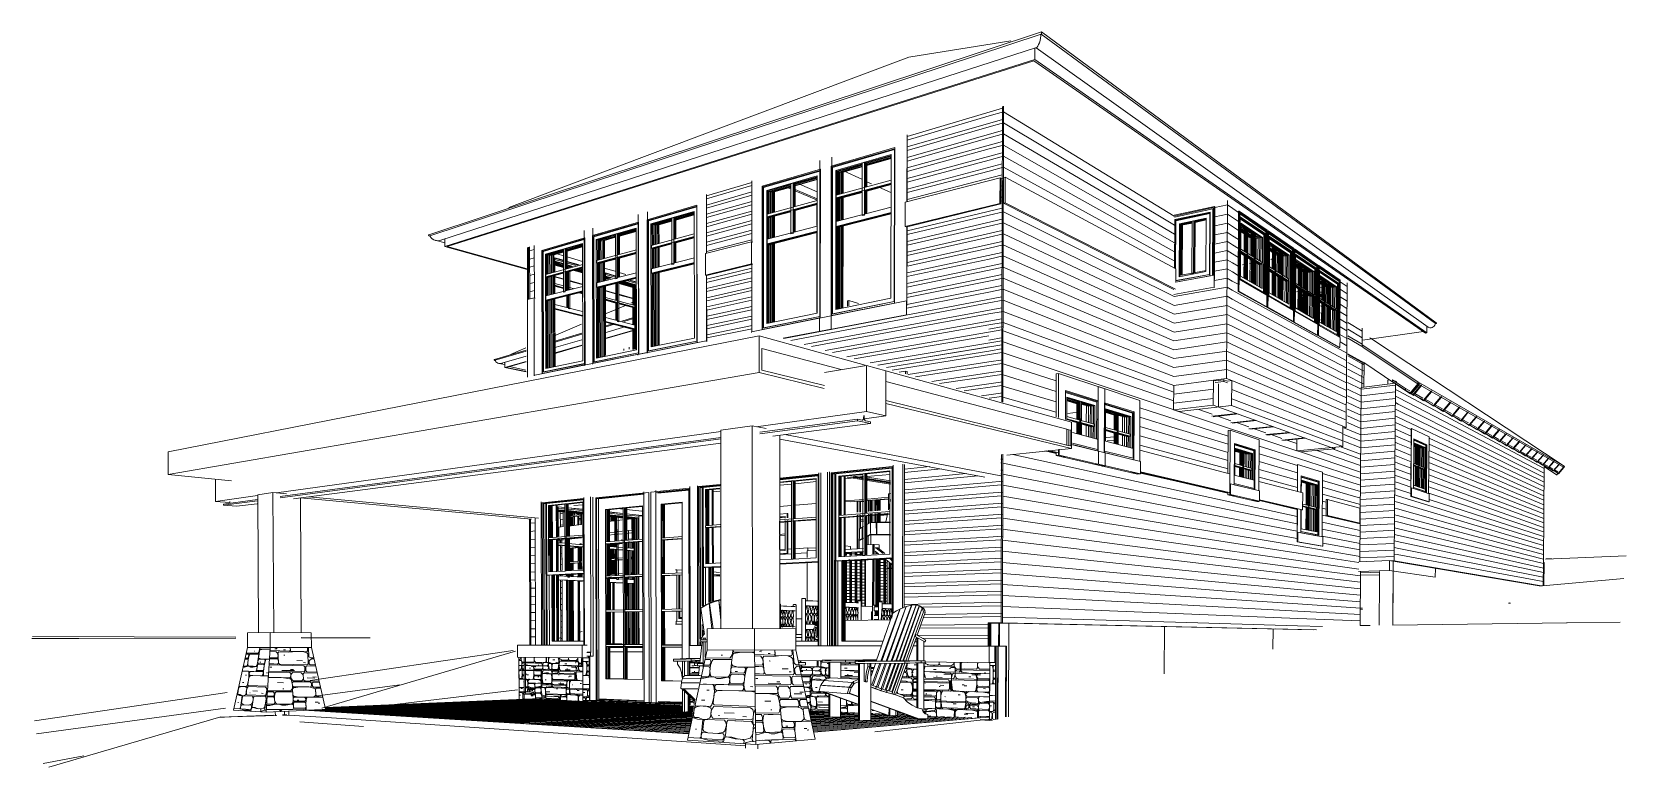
# Model space of a CAD drawing. Header units: inches. Extents: x 205 to 211, y -138 to -29.
# Drawn here: x 209.696 to 211.159, y -31.084 to -30.41 of the extents above.
import ezdxf

# ---------------------------------------------------------------- set-up
doc = ezdxf.new("R2010")
doc.units = ezdxf.units.IN
doc.header["$MEASUREMENT"] = 0
for name, color, linetype, lineweight in [('A-CLNG', 13, 'Continuous', 13), ('A-DETL', 90, 'Continuous', 9), ('A-DOOR', 31, 'Continuous', 13), ('A-DOOR-FRAM', 31, 'Continuous', 9), ('A-DOOR-GLAZ', 31, 'Continuous', 9), ('A-FLOR', 192, 'Continuous', 13), ('A-FLOR-HRAL', 11, 'Continuous', 9), ('A-FLOR-PATT', 8, 'Continuous', 13), ('A-GLAZ', 151, 'Continuous', 13), ('A-PART', 2, 'Continuous', 9), ('A-ROOF', 132, 'Continuous', 13), ('A-ROOF-OTLN', 132, 'Continuous', 9), ('A-WALL', 113, 'Continuous', 13), ('A-WALL-PATT', 111, 'Continuous', 13), ('C-BLDG-PADS', 91, 'Continuous', 9), ('C-TOPO', 7, 'Continuous', 9), ('I-FURN', 30, 'Continuous', 9), ('I-WALL', 2, 'Continuous', 13), ('L-SITE-WALL', 31, 'Continuous', 13), ('M-HVAC-CDFF', 50, 'Continuous', 9), ('Q-CASE', 31, 'Continuous', 9), ('Q-SPCQ', 91, 'Continuous', 9), ('S-BEAM', 12, 'Continuous', 9), ('S-COLS', 52, 'Continuous', 9), ('S-FNDN', 32, 'Continuous', 13), ('S-STRS', 31, 'Continuous', 9)]:
    doc.layers.add(name, color=color, linetype=linetype, lineweight=lineweight)

# ---------------------------------------------------------------- blocks, each defined once
blk = doc.blocks.new('FP_134-Looking Southeast')
at = {"layer": 'A-WALL-PATT', "lineweight": 9}
for p, q in [((-513.4749, -30.6841), (-513.3185, -30.7403)), ((-513.475, -30.6942), (-513.3185, -30.7484)), ((-513.475, -30.7043), (-513.3135, -30.7582)), ((-513.475, -30.7145), (-513.4262, -30.7301)), ((-513.475, -30.7246), (-513.4262, -30.7397)), ((-513.4751, -30.7348), (-513.4262, -30.7492)), ((-513.4751, -30.7449), (-513.4263, -30.7587)), ((-513.3495, -30.7548), (-513.3161, -30.7655)), ((-513.3495, -30.7633), (-513.3161, -30.7736)), ((-513.3495, -30.7718), (-513.3161, -30.7817)), ((-513.3496, -30.7804), (-513.3162, -30.7898)), ((-513.3496, -30.7889), (-513.3162, -30.7979)), ((-513.4752, -30.8056), (-513.3164, -30.8384)), ((-513.4659, -30.7975), (-513.3163, -30.8303)), ((-513.4368, -30.7943), (-513.4264, -30.7967)), ((-513.4753, -30.8157), (-513.3164, -30.8464)), ((-513.3491, -30.8146), (-513.3163, -30.8222)), ((-513.4753, -30.8258), (-513.3164, -30.8545)), ((-513.4753, -30.8359), (-513.3165, -30.8626)), ((-513.4753, -30.846), (-513.3165, -30.8707)), ((-513.4753, -30.8561), (-513.3166, -30.8788)), ((-513.4754, -30.8662), (-513.3166, -30.8869)), ((-513.4754, -30.8763), (-513.3166, -30.8949)), ((-513.4754, -30.8864), (-513.3167, -30.903)), ((-513.4755, -30.9066), (-513.3167, -30.9192)), ((-513.4754, -30.8965), (-513.3167, -30.9111)), ((-513.4755, -30.9167), (-513.3168, -30.9272)), ((-513.4755, -30.9268), (-513.3168, -30.9353)), ((-513.4755, -30.9369), (-513.3168, -30.9434)), ((-513.4756, -30.9469), (-513.3169, -30.9514))]:
    blk.add_line(p, q, dxfattribs=at)
blk = doc.blocks.new('FP_135-Looking Southeast')
at = {"layer": 'A-WALL-PATT', "lineweight": 9}
for p, q in [((-513.4881, -30.6826), (-513.4749, -30.6803)), ((-513.4881, -30.6926), (-513.475, -30.6904)), ((-513.4881, -30.7027), (-513.475, -30.7005)), ((-513.4881, -30.7127), (-513.475, -30.7107)), ((-513.4882, -30.7328), (-513.4751, -30.731)), ((-513.4881, -30.7228), (-513.475, -30.7208)), ((-513.4882, -30.7429), (-513.4751, -30.7411)), ((-513.4769, -30.802), (-513.4752, -30.8018)), ((-513.4769, -30.8121), (-513.4752, -30.8119)), ((-513.4884, -30.8232), (-513.4753, -30.822)), ((-513.4884, -30.8332), (-513.4753, -30.8322)), ((-513.4884, -30.8433), (-513.4753, -30.8423)), ((-513.4884, -30.8533), (-513.4753, -30.8524)), ((-513.4884, -30.8633), (-513.4754, -30.8625)), ((-513.4885, -30.8733), (-513.4754, -30.8726)), ((-513.4885, -30.8833), (-513.4754, -30.8827)), ((-513.4885, -30.8934), (-513.4754, -30.8927)), ((-513.4885, -30.9034), (-513.4755, -30.9028)), ((-513.4886, -30.9134), (-513.4755, -30.9129)), ((-513.4886, -30.9234), (-513.4755, -30.923)), ((-513.4886, -30.9334), (-513.4755, -30.9331)), ((-513.4886, -30.9434), (-513.4756, -30.9432))]:
    blk.add_line(p, q, dxfattribs=at)
blk = doc.blocks.new('FP_136-Looking Southeast')
at = {"layer": 'A-WALL-PATT', "lineweight": 9}
for p, q in [((-513.2644, -30.5719), (-513.259, -30.5756)), ((-513.2645, -30.5802), (-513.2591, -30.5838)), ((-513.2646, -30.5969), (-513.2591, -30.6003)), ((-513.2645, -30.5885), (-513.2591, -30.5921)), ((-513.2328, -30.5934), (-513.2324, -30.5937)), ((-513.2328, -30.6013), (-513.2325, -30.6015)), ((-513.2646, -30.6052), (-513.2592, -30.6086)), ((-513.2646, -30.6135), (-513.2592, -30.6168)), ((-513.2329, -30.6171), (-513.2325, -30.6173)), ((-513.2328, -30.6092), (-513.2325, -30.6094)), ((-513.2084, -30.61), (-513.2082, -30.6102)), ((-513.2647, -30.6218), (-513.2593, -30.625)), ((-513.2647, -30.6301), (-513.2593, -30.6333)), ((-513.2329, -30.6249), (-513.2326, -30.6251)), ((-513.2085, -30.6175), (-513.2082, -30.6177)), ((-513.2085, -30.625), (-513.2082, -30.6252)), ((-513.1862, -30.6252), (-513.1859, -30.6253)), ((-513.2648, -30.6385), (-513.2593, -30.6415)), ((-513.233, -30.6328), (-513.2326, -30.633)), ((-513.233, -30.6407), (-513.2327, -30.6409)), ((-513.2086, -30.6326), (-513.2083, -30.6327)), ((-513.2086, -30.6401), (-513.2083, -30.6403)), ((-513.1862, -30.6324), (-513.186, -30.6325)), ((-513.1862, -30.6396), (-513.186, -30.6397)), ((-513.1657, -30.6391), (-513.1593, -30.6434)), ((-513.1657, -30.646), (-513.1594, -30.6502)), ((-513.2648, -30.6468), (-513.1597, -30.7048)), ((-513.2648, -30.6551), (-513.1598, -30.7116)), ((-513.2331, -30.6485), (-513.2327, -30.6487)), ((-513.233, -30.6565), (-513.2328, -30.6566)), ((-513.2087, -30.6551), (-513.2084, -30.6553)), ((-513.2086, -30.6476), (-513.2084, -30.6478)), ((-513.1863, -30.6468), (-513.1861, -30.6469)), ((-513.1863, -30.654), (-513.1861, -30.6541)), ((-513.1658, -30.6529), (-513.1594, -30.6571)), ((-513.1658, -30.6598), (-513.1595, -30.6639)), ((-513.2649, -30.6634), (-513.1598, -30.7184)), ((-513.2649, -30.6717), (-513.1598, -30.7252)), ((-513.2087, -30.6626), (-513.2085, -30.6628)), ((-513.2087, -30.6702), (-513.2085, -30.6703)), ((-513.1865, -30.6756), (-513.1862, -30.6757)), ((-513.1864, -30.6612), (-513.1862, -30.6613)), ((-513.1864, -30.6684), (-513.1862, -30.6685)), ((-513.1659, -30.6667), (-513.1595, -30.6707)), ((-513.1659, -30.6736), (-513.1595, -30.6775)), ((-513.265, -30.68), (-513.1599, -30.732)), ((-513.265, -30.6883), (-513.1599, -30.7388)), ((-513.1864, -30.6828), (-513.1863, -30.6829)), ((-513.166, -30.6875), (-513.1596, -30.6912)), ((-513.1659, -30.6806), (-513.1596, -30.6843)), ((-513.265, -30.6966), (-513.16, -30.7456)), ((-513.1659, -30.6944), (-513.1597, -30.698)), ((-513.2651, -30.7049), (-513.16, -30.7524)), ((-513.2651, -30.7132), (-513.1601, -30.7592)), ((-513.2652, -30.7215), (-513.1601, -30.766)), ((-513.2652, -30.7298), (-513.1633, -30.7715)), ((-513.2653, -30.7381), (-513.1634, -30.7784)), ((-513.2653, -30.7464), (-513.1634, -30.7852))]:
    blk.add_line(p, q, dxfattribs=at)
blk = doc.blocks.new('FP_137-Looking Southeast')
at = {"layer": 'A-WALL-PATT', "lineweight": 9}
for p, q in [((-513.2808, -30.5712), (-513.2691, -30.5687)), ((-513.2809, -30.5795), (-513.2692, -30.5771)), ((-513.2809, -30.5879), (-513.2692, -30.5855)), ((-513.281, -30.5962), (-513.2693, -30.5939)), ((-513.281, -30.6046), (-513.2693, -30.6022)), ((-513.281, -30.6129), (-513.2694, -30.6106)), ((-513.2811, -30.6212), (-513.2694, -30.619)), ((-513.2811, -30.6295), (-513.2694, -30.6274)), ((-513.3181, -30.6527), (-513.2695, -30.6442)), ((-513.2812, -30.6379), (-513.2695, -30.6358)), ((-513.3181, -30.6608), (-513.2696, -30.6525)), ((-513.3181, -30.669), (-513.2696, -30.6609)), ((-513.3182, -30.6771), (-513.2696, -30.6693)), ((-513.3183, -30.6934), (-513.2697, -30.686)), ((-513.3182, -30.6853), (-513.2697, -30.6777)), ((-513.3183, -30.7016), (-513.2698, -30.6944)), ((-513.3183, -30.7097), (-513.2698, -30.7028)), ((-513.3184, -30.7179), (-513.2699, -30.7111)), ((-513.3184, -30.726), (-513.2699, -30.7195)), ((-513.3184, -30.7342), (-513.2821, -30.7294)), ((-513.3185, -30.7423), (-513.2821, -30.7377)), ((-513.3185, -30.7504), (-513.2822, -30.7461))]:
    blk.add_line(p, q, dxfattribs=at)
blk = doc.blocks.new('FP_138-Looking Southeast')
at = {"layer": 'A-WALL-PATT', "lineweight": 9}
for p, q in [((-513.2691, -30.5687), (-513.2644, -30.5719)), ((-513.2692, -30.5771), (-513.2645, -30.5802)), ((-513.2692, -30.5855), (-513.2645, -30.5885)), ((-513.2693, -30.5939), (-513.2646, -30.5969)), ((-513.2693, -30.6022), (-513.2646, -30.6052)), ((-513.2694, -30.6106), (-513.2646, -30.6135)), ((-513.2694, -30.619), (-513.2647, -30.6218)), ((-513.2694, -30.6274), (-513.2647, -30.6301)), ((-513.2695, -30.6358), (-513.2648, -30.6385)), ((-513.2695, -30.6442), (-513.2648, -30.6468)), ((-513.2696, -30.6525), (-513.2648, -30.6551)), ((-513.2696, -30.6609), (-513.2649, -30.6634)), ((-513.2696, -30.6693), (-513.2649, -30.6717)), ((-513.2697, -30.6777), (-513.265, -30.68)), ((-513.2697, -30.686), (-513.265, -30.6883)), ((-513.2698, -30.6944), (-513.265, -30.6966)), ((-513.2698, -30.7028), (-513.2651, -30.7049)), ((-513.2699, -30.7111), (-513.2651, -30.7132)), ((-513.2699, -30.7195), (-513.2652, -30.7215))]:
    blk.add_line(p, q, dxfattribs=at)
blk = doc.blocks.new('FP_139-Looking Southeast')
at = {"layer": 'A-WALL-PATT', "lineweight": 9}
for p, q in [((-513.1458, -30.7143), (-513.1438, -30.7154)), ((-513.1459, -30.7203), (-513.1439, -30.7213)), ((-513.1459, -30.7262), (-513.1439, -30.7273)), ((-513.1459, -30.7322), (-513.1439, -30.7332))]:
    blk.add_line(p, q, dxfattribs=at)
blk = doc.blocks.new('FP_140-Looking Southeast')
at = {"layer": 'A-WALL-PATT', "lineweight": 9}
for p, q in [((-513.1466, -30.7378), (-513.1151, -30.7341)), ((-513.1467, -30.7438), (-513.1151, -30.7402)), ((-513.1467, -30.7497), (-513.1152, -30.7462)), ((-513.1468, -30.7557), (-513.1152, -30.7523)), ((-513.1468, -30.7616), (-513.1153, -30.7583)), ((-513.1469, -30.7736), (-513.1153, -30.7704)), ((-513.1469, -30.7795), (-513.1154, -30.7765)), ((-513.1468, -30.7676), (-513.1153, -30.7644)), ((-513.147, -30.7855), (-513.1154, -30.7825)), ((-513.147, -30.7914), (-513.1155, -30.7886)), ((-513.1471, -30.8033), (-513.1155, -30.8007)), ((-513.1471, -30.8093), (-513.1156, -30.8067)), ((-513.147, -30.7974), (-513.1155, -30.7946)), ((-513.1472, -30.8212), (-513.1157, -30.8188)), ((-513.1471, -30.8152), (-513.1156, -30.8128)), ((-513.1473, -30.8331), (-513.1158, -30.8309)), ((-513.1472, -30.8271), (-513.1157, -30.8248)), ((-513.1474, -30.8509), (-513.1159, -30.849)), ((-513.1473, -30.839), (-513.1158, -30.8369)), ((-513.1473, -30.8449), (-513.1158, -30.843)), ((-513.1475, -30.8628), (-513.116, -30.8611)), ((-513.1474, -30.8568), (-513.1159, -30.855)), ((-513.1476, -30.8806), (-513.1161, -30.8792)), ((-513.1475, -30.8687), (-513.116, -30.8671)), ((-513.1475, -30.8746), (-513.116, -30.8731)), ((-513.1476, -30.8865), (-513.1161, -30.8852)), ((-513.1476, -30.8925), (-513.1162, -30.8912))]:
    blk.add_line(p, q, dxfattribs=at)
blk = doc.blocks.new('FP_141-Looking Southeast')
at = {"layer": 'A-WALL-PATT', "lineweight": 9}
for p, q in [((-513.1152, -30.744), (-513.1126, -30.7453)), ((-513.1151, -30.7379), (-513.1126, -30.7392)), ((-513.1153, -30.7621), (-513.1128, -30.7633)), ((-513.1152, -30.75), (-513.1127, -30.7513)), ((-513.1152, -30.7561), (-513.1127, -30.7573)), ((-513.1154, -30.7742), (-513.1128, -30.7753)), ((-513.1153, -30.7682), (-513.1128, -30.7693)), ((-513.1155, -30.7863), (-513.1129, -30.7874)), ((-513.1155, -30.7924), (-513.113, -30.7934)), ((-513.1154, -30.7803), (-513.1129, -30.7814)), ((-513.1156, -30.8044), (-513.113, -30.8054)), ((-513.1155, -30.7984), (-513.113, -30.7994)), ((-513.1157, -30.8165), (-513.1131, -30.8174)), ((-513.1156, -30.8105), (-513.1131, -30.8114)), ((-513.1158, -30.8347), (-513.1133, -30.8354)), ((-513.1157, -30.8226), (-513.1132, -30.8234)), ((-513.1157, -30.8286), (-513.1132, -30.8294)), ((-513.1159, -30.8467), (-513.1133, -30.8474)), ((-513.1158, -30.8407), (-513.1133, -30.8414)), ((-513.116, -30.8648), (-513.1135, -30.8655)), ((-513.1159, -30.8528), (-513.1134, -30.8535)), ((-513.1159, -30.8588), (-513.1134, -30.8595)), ((-513.1161, -30.8769), (-513.1135, -30.8775)), ((-513.116, -30.8709), (-513.1135, -30.8715)), ((-513.1162, -30.889), (-513.1136, -30.8894)), ((-513.1161, -30.8829), (-513.1136, -30.8834))]:
    blk.add_line(p, q, dxfattribs=at)
blk = doc.blocks.new('FP_142-Looking Southeast')
at = {"layer": 'A-WALL-PATT', "lineweight": 9}
for p, q in [((-513.9185, -30.9857), (-513.919, -30.9857)), ((-513.919, -30.9865), (-513.917, -30.9865)), ((-513.9189, -30.995), (-513.9175, -30.9951)), ((-513.9185, -30.9958), (-513.9189, -30.9965)), ((-513.9175, -30.9849), (-513.9185, -30.9857)), ((-513.9185, -30.9958), (-513.9039, -30.9961)), ((-513.9175, -30.9849), (-513.917, -30.9841)), ((-513.917, -30.9943), (-513.9175, -30.9951)), ((-513.917, -30.9836), (-513.917, -30.9865)), ((-513.917, -30.9836), (-513.917, -30.9841)), ((-513.917, -30.9865), (-513.916, -30.9881)), ((-513.917, -30.9865), (-513.9165, -30.9881)), ((-513.9165, -30.992), (-513.917, -30.9943)), ((-513.9165, -30.9881), (-513.9165, -30.992)), ((-513.9155, -30.9888), (-513.9165, -30.9896)), ((-513.9165, -30.9896), (-513.9165, -30.9927)), ((-513.9165, -30.9927), (-513.916, -30.9943)), ((-513.916, -30.9881), (-513.9054, -30.9882)), ((-513.916, -30.9943), (-513.915, -30.9951)), ((-513.9155, -30.9888), (-513.9039, -30.989)), ((-513.915, -30.9951), (-513.9039, -30.9953)), ((-513.9135, -30.9904), (-513.912, -30.9905)), ((-513.9054, -30.9882), (-513.9115, -30.9881)), ((-513.9079, -30.9921), (-513.9039, -30.9922)), ((-513.9049, -30.9874), (-513.9054, -30.9882)), ((-513.9046, -30.9837), (-513.9049, -30.9851)), ((-513.9049, -30.9837), (-513.9049, -30.9874)), ((-513.9049, -30.9851), (-513.9049, -30.9859)), ((-513.9049, -30.9859), (-513.9044, -30.9874)), ((-513.9044, -30.9874), (-513.9039, -30.9882)), ((-513.9189, -31.0021), (-513.9184, -31.0028)), ((-513.9119, -31.0038), (-513.9189, -31.0036)), ((-513.9184, -31.0028), (-513.914, -31.0037)), ((-513.9184, -31.0114), (-513.9174, -31.0114)), ((-513.9149, -31.006), (-513.9139, -31.0061)), ((-513.914, -31.0037), (-513.9089, -31.0039)), ((-513.9119, -31.0038), (-513.9114, -31.0046)), ((-513.9109, -31.0069), (-513.9114, -31.0046)), ((-513.9114, -31.0154), (-513.9109, -31.0116)), ((-513.9109, -31.0046), (-513.9104, -31.0038)), ((-513.9109, -31.0062), (-513.9109, -31.0046)), ((-513.9109, -31.0062), (-513.9104, -31.007)), ((-513.9109, -31.0116), (-513.9109, -31.0069)), ((-513.9109, -31.0085), (-513.9104, -31.0077)), ((-513.9109, -31.0085), (-513.9109, -31.0116)), ((-513.9109, -31.0116), (-513.9104, -31.0124)), ((-513.9104, -31.0038), (-513.9039, -31.004)), ((-513.9104, -31.007), (-513.9039, -31.0072)), ((-513.9049, -31.0079), (-513.9104, -31.0077)), ((-513.9049, -31.0079), (-513.9043, -31.0087)), ((-513.9048, -31.0126), (-513.9043, -31.0119)), ((-513.9039, -31.0072), (-513.9043, -31.0079)), ((-513.9043, -31.0079), (-513.9043, -31.0095)), ((-513.9043, -31.0119), (-513.9043, -31.0087)), ((-513.9043, -31.0095), (-513.9043, -31.0087)), ((-513.9043, -31.0095), (-513.9043, -31.0103)), ((-513.9043, -31.0103), (-513.9039, -31.011)), ((-513.9174, -31.0122), (-513.9159, -31.0123)), ((-513.9109, -31.014), (-513.9104, -31.0132)), ((-513.9109, -31.014), (-513.9109, -31.0154)), ((-513.9104, -31.0124), (-513.9048, -31.0126)), ((-513.9104, -31.0132), (-513.9048, -31.0134)), ((-513.9079, -31.0125), (-513.9053, -31.0126)), ((-513.9074, -31.0141), (-513.9064, -31.0142)), ((-513.9048, -31.0134), (-513.9043, -31.0142)), ((-513.9039, -31.012), (-513.9043, -31.0134)), ((-513.9043, -31.0134), (-513.9043, -31.0157)), ((-513.9043, -31.0157), (-513.9043, -31.0142))]:
    blk.add_line(p, q, dxfattribs=at)
blk = doc.blocks.new('FP_143-Looking Southeast')
at = {"layer": 'A-FLOR-PATT', "lineweight": 9}
for p, q in [((-513.8901, -31.0224), (-514.1137, -31.0322)), ((-513.8863, -31.0225), (-514.11, -31.0324)), ((-513.8826, -31.0227), (-514.1064, -31.0326)), ((-513.8788, -31.0229), (-514.1027, -31.0328)), ((-513.875, -31.023), (-514.099, -31.0331)), ((-513.9044, -31.0217), (-514.0967, -31.0299)), ((-513.9011, -31.0219), (-514.0965, -31.0303)), ((-513.8975, -31.0221), (-514.0964, -31.0307)), ((-513.8938, -31.0222), (-514.0962, -31.031)), ((-513.8711, -31.0232), (-514.0952, -31.0333)), ((-513.8673, -31.0234), (-514.0915, -31.0335)), ((-513.8634, -31.0235), (-514.0877, -31.0338)), ((-513.8595, -31.0237), (-514.0838, -31.034)), ((-513.8556, -31.0239), (-514.08, -31.0342)), ((-513.8516, -31.024), (-514.0761, -31.0345)), ((-513.8476, -31.0242), (-514.0722, -31.0347)), ((-513.8436, -31.0244), (-514.0683, -31.035)), ((-513.8396, -31.0245), (-514.0643, -31.0352)), ((-513.8355, -31.0247), (-514.0603, -31.0355)), ((-513.8315, -31.0249), (-514.0563, -31.0357)), ((-513.8274, -31.0251), (-514.0522, -31.036)), ((-513.8232, -31.0252), (-514.0481, -31.0362)), ((-513.8191, -31.0254), (-514.044, -31.0365)), ((-513.8149, -31.0256), (-514.0399, -31.0367)), ((-513.8107, -31.0258), (-514.0357, -31.037)), ((-513.8064, -31.026), (-514.0315, -31.0372)), ((-513.8022, -31.0261), (-514.0272, -31.0375)), ((-513.7979, -31.0263), (-514.0229, -31.0378)), ((-513.7936, -31.0265), (-514.0186, -31.038)), ((-513.7892, -31.0267), (-514.0143, -31.0383)), ((-513.7848, -31.0269), (-514.0099, -31.0386)), ((-513.7804, -31.0271), (-514.0055, -31.0388)), ((-513.776, -31.0273), (-514.001, -31.0391)), ((-513.7715, -31.0274), (-513.9965, -31.0394)), ((-513.7691, -31.0277), (-513.992, -31.0397)), ((-513.7691, -31.0282), (-513.9874, -31.04)), ((-513.769, -31.0286), (-513.9828, -31.0402)), ((-513.769, -31.0291), (-513.9782, -31.0405)), ((-513.769, -31.0295), (-513.9735, -31.0408)), ((-513.769, -31.03), (-513.9688, -31.0411)), ((-513.769, -31.0305), (-513.9641, -31.0414)), ((-513.7689, -31.0309), (-513.9593, -31.0417)), ((-513.7689, -31.0314), (-513.9545, -31.042)), ((-513.7689, -31.0319), (-513.9496, -31.0423)), ((-513.7689, -31.0324), (-513.9447, -31.0426)), ((-513.7689, -31.0329), (-513.9397, -31.0429)), ((-513.7688, -31.0335), (-513.9348, -31.0432)), ((-513.7686, -31.034), (-513.9297, -31.0435)), ((-513.7597, -31.034), (-513.9247, -31.0438)), ((-513.7598, -31.0345), (-513.9195, -31.0441)), ((-513.7599, -31.0351), (-513.9144, -31.0445)), ((-513.76, -31.0356), (-513.9092, -31.0448)), ((-513.7601, -31.0362), (-513.9039, -31.0451)), ((-513.7602, -31.0368), (-513.8986, -31.0454)), ((-513.7603, -31.0374), (-513.8933, -31.0458)), ((-513.7605, -31.038), (-513.8879, -31.0461)), ((-513.7606, -31.0386), (-513.8825, -31.0464)), ((-513.7607, -31.0393), (-513.877, -31.0468)), ((-513.7608, -31.0399), (-513.8715, -31.0471)), ((-513.7609, -31.0405), (-513.8659, -31.0474)), ((-513.7596, -31.0334), (-513.7662, -31.0338)), ((-513.7625, -31.0278), (-513.7641, -31.0279)), ((-513.7586, -31.0281), (-513.7641, -31.0284)), ((-513.7587, -31.0285), (-513.7641, -31.0288)), ((-513.7588, -31.029), (-513.7641, -31.0293)), ((-513.7589, -31.0294), (-513.764, -31.0297)), ((-513.759, -31.0299), (-513.764, -31.0302)), ((-513.759, -31.0304), (-513.764, -31.0307)), ((-513.7591, -31.0309), (-513.764, -31.0311)), ((-513.7592, -31.0314), (-513.764, -31.0316)), ((-513.7593, -31.0319), (-513.7639, -31.0321)), ((-513.7594, -31.0324), (-513.7639, -31.0326)), ((-513.7595, -31.0329), (-513.7639, -31.0332)), ((-513.6496, -31.0326), (-513.6529, -31.0329)), ((-513.6442, -31.0329), (-513.6528, -31.0334)), ((-513.6389, -31.0331), (-513.6526, -31.034)), ((-513.6347, -31.0334), (-513.6525, -31.0346)), ((-513.6347, -31.034), (-513.6524, -31.0352)), ((-513.6347, -31.0346), (-513.6522, -31.0358)), ((-513.6347, -31.0353), (-513.6521, -31.0365)), ((-513.6347, -31.0359), (-513.652, -31.0371)), ((-513.6347, -31.0366), (-513.6518, -31.0378)), ((-513.6347, -31.0372), (-513.6517, -31.0384)), ((-513.6347, -31.0379), (-513.6515, -31.0391)), ((-513.6313, -31.0383), (-513.6514, -31.0398)), ((-513.6074, -31.0373), (-513.6512, -31.0405)), ((-513.6074, -31.038), (-513.6511, -31.0412)), ((-513.6074, -31.0387), (-513.6509, -31.0419)), ((-513.6074, -31.0394), (-513.6507, -31.0427)), ((-513.6074, -31.0402), (-513.6506, -31.0435)), ((-513.6075, -31.0409), (-513.6504, -31.0442)), ((-513.5569, -31.0385), (-513.65, -31.0458)), ((-513.5552, -31.0391), (-513.6499, -31.0467)), ((-513.5538, -31.0398), (-513.6497, -31.0475)), ((-513.5226, -31.0381), (-513.6495, -31.0484)), ((-513.5163, -31.0383), (-513.6493, -31.0493)), ((-513.5099, -31.0386), (-513.6491, -31.0502)), ((-513.5035, -31.0389), (-513.6489, -31.0511)), ((-513.4971, -31.0392), (-513.6487, -31.0521)), ((-513.6225, -31.0338), (-513.6239, -31.0339)), ((-513.617, -31.034), (-513.6239, -31.0345)), ((-513.6114, -31.0343), (-513.6239, -31.0351)), ((-513.6073, -31.0346), (-513.6239, -31.0358)), ((-513.6073, -31.0353), (-513.6239, -31.0364)), ((-513.6074, -31.0359), (-513.6239, -31.0371)), ((-513.6074, -31.0366), (-513.6239, -31.0378)), ((-513.5619, -31.0367), (-513.5962, -31.0393)), ((-513.5767, -31.0371), (-513.5962, -31.0386)), ((-513.5603, -31.0373), (-513.5962, -31.0401)), ((-513.5586, -31.0379), (-513.5962, -31.0408)), ((-513.5944, -31.035), (-513.5961, -31.0351)), ((-513.5887, -31.0352), (-513.5961, -31.0358)), ((-513.5843, -31.0356), (-513.5961, -31.0365)), ((-513.5827, -31.0362), (-513.5961, -31.0372)), ((-513.5811, -31.0367), (-513.5961, -31.0379)), ((-513.5712, -31.036), (-513.5717, -31.036)), ((-513.5653, -31.0362), (-513.5717, -31.0367)), ((-513.5288, -31.0378), (-513.5441, -31.039)), ((-513.5411, -31.0373), (-513.544, -31.0375)), ((-513.535, -31.0375), (-513.544, -31.0383)), ((-513.7611, -31.0412), (-513.8602, -31.0478)), ((-513.7612, -31.0419), (-513.8546, -31.0481)), ((-513.7613, -31.0426), (-513.8488, -31.0485)), ((-513.7614, -31.0433), (-513.8431, -31.0489)), ((-513.7616, -31.044), (-513.8372, -31.0492)), ((-513.7617, -31.0447), (-513.8313, -31.0496)), ((-513.7619, -31.0455), (-513.8254, -31.0499)), ((-513.762, -31.0462), (-513.8194, -31.0503)), ((-513.7621, -31.047), (-513.8133, -31.0507)), ((-513.7623, -31.0478), (-513.8072, -31.0511)), ((-513.7624, -31.0486), (-513.8011, -31.0514)), ((-513.7626, -31.0494), (-513.7948, -31.0518)), ((-513.7628, -31.0503), (-513.7886, -31.0522)), ((-513.7629, -31.0512), (-513.7822, -31.0526)), ((-513.7631, -31.052), (-513.7758, -31.053)), ((-513.7632, -31.0529), (-513.7694, -31.0534)), ((-513.6067, -31.0416), (-513.6502, -31.045))]:
    blk.add_line(p, q, dxfattribs=at)
blk = doc.blocks.new('FP_144-Looking Southeast')
at = {"layer": 'A-WALL-PATT', "lineweight": 9}
for p, q in [((-513.316, -30.7574), (-513.2056, -30.7942)), ((-513.2964, -30.7561), (-513.2833, -30.7606)), ((-513.2781, -30.7624), (-513.266, -30.7666)), ((-513.3161, -30.7655), (-513.2685, -30.7807)), ((-513.3161, -30.7736), (-513.2686, -30.7882)), ((-513.2609, -30.7684), (-513.2495, -30.7723)), ((-513.2446, -30.774), (-513.234, -30.7777)), ((-513.3162, -30.7898), (-513.2687, -30.8032)), ((-513.3161, -30.7817), (-513.2686, -30.7957)), ((-513.2401, -30.7899), (-513.204, -30.8014)), ((-513.2292, -30.7793), (-513.2193, -30.7828)), ((-513.2146, -30.7844), (-513.2056, -30.7875)), ((-513.3162, -30.7979), (-513.2687, -30.8107)), ((-513.2401, -30.797), (-513.2049, -30.8078)), ((-513.2401, -30.8041), (-513.205, -30.8145)), ((-513.2402, -30.8113), (-513.205, -30.8212)), ((-513.2402, -30.8184), (-513.205, -30.8279)), ((-513.3163, -30.8222), (-513.2688, -30.8332)), ((-513.3163, -30.8303), (-513.2052, -30.8546)), ((-513.3164, -30.8384), (-513.2052, -30.8613)), ((-513.3164, -30.8464), (-513.2053, -30.8679)), ((-513.2398, -30.8399), (-513.2052, -30.8479)), ((-513.3165, -30.8626), (-513.2044, -30.8814)), ((-513.3164, -30.8545), (-513.2053, -30.8746)), ((-513.3166, -30.8788), (-513.2045, -30.8948)), ((-513.3165, -30.8707), (-513.2045, -30.8881)), ((-513.3166, -30.8869), (-513.2045, -30.9014)), ((-513.3166, -30.8949), (-513.2046, -30.9081)), ((-513.3167, -30.903), (-513.2046, -30.9147)), ((-513.3167, -30.9111), (-513.2047, -30.9214)), ((-513.3167, -30.9192), (-513.2047, -30.928)), ((-513.3168, -30.9272), (-513.2047, -30.9347)), ((-513.3168, -30.9353), (-513.2048, -30.9413)), ((-513.3169, -30.9514), (-513.2049, -30.9546)), ((-513.3168, -30.9434), (-513.2048, -30.948))]:
    blk.add_line(p, q, dxfattribs=at)
blk = doc.blocks.new('FP_145-Looking Southeast')
at = {"layer": 'A-PART'}
for p, q in [((-513.9171, -30.9911), (-513.9189, -30.991)), ((-513.9189, -30.991), (-513.9142, -30.9911)), ((-513.9171, -30.9911), (-513.9166, -30.9919)), ((-513.9161, -30.9942), (-513.9166, -30.9919)), ((-513.9161, -30.9919), (-513.9156, -30.9911)), ((-513.9161, -30.9934), (-513.9161, -30.9919)), ((-513.9161, -30.9934), (-513.9156, -30.9942)), ((-513.916, -30.9989), (-513.9161, -30.9942)), ((-513.916, -30.9958), (-513.9156, -30.995)), ((-513.916, -30.9958), (-513.916, -30.9989)), ((-513.9156, -30.9911), (-513.9142, -30.9911)), ((-513.9156, -30.9942), (-513.9142, -30.9943)), ((-513.9142, -30.995), (-513.9156, -30.995)), ((-513.9189, -31.0035), (-513.9141, -31.0036)), ((-513.9189, -31.0035), (-513.917, -31.0036)), ((-513.9189, -31.011), (-513.918, -31.0113)), ((-513.9189, -31.0113), (-513.9165, -31.0114)), ((-513.918, -31.0113), (-513.9141, -31.0114)), ((-513.9165, -31.0028), (-513.917, -31.0036)), ((-513.9165, -31.0028), (-513.916, -30.9989)), ((-513.9141, -31.0114), (-513.9165, -31.0114)), ((-513.916, -30.9989), (-513.9155, -30.9997)), ((-513.916, -31.0012), (-513.9155, -31.0005)), ((-513.916, -31.0012), (-513.916, -31.0028)), ((-513.916, -31.0028), (-513.9155, -31.0036)), ((-513.9155, -30.9997), (-513.9141, -30.9997)), ((-513.9155, -31.0005), (-513.9141, -31.0005)), ((-513.9155, -31.0036), (-513.9141, -31.0036)), ((-513.9189, -31.0152), (-513.9165, -31.0153)), ((-513.9189, -31.016), (-513.9165, -31.016)), ((-513.9189, -31.0183), (-513.9175, -31.0183)), ((-513.9188, -31.0222), (-513.9187, -31.0222)), ((-513.9165, -31.0153), (-513.9141, -31.0154)), ((-513.916, -31.0161), (-513.9165, -31.016)), ((-513.916, -31.0161), (-513.9155, -31.0169)), ((-513.9155, -31.0215), (-513.9158, -31.0221)), ((-513.9155, -31.0176), (-513.9145, -31.0161)), ((-513.9155, -31.0169), (-513.9155, -31.0215)), ((-513.9155, -31.0208), (-513.9155, -31.0176)), ((-513.915, -31.0216), (-513.9155, -31.0208)), ((-513.915, -31.0216), (-513.9147, -31.022)), ((-513.9141, -31.0161), (-513.9145, -31.0161))]:
    blk.add_line(p, q, dxfattribs=at)
blk = doc.blocks.new('FP_146-Looking Southeast')
at = {"layer": 'A-PART'}
for p, q in [((-513.914, -31.016), (-513.9141, -31.0161)), ((-513.9141, -31.0176), (-513.9039, -31.0172)), ((-513.9134, -31.016), (-513.914, -31.0153)), ((-513.914, -31.0153), (-513.914, -31.016)), ((-513.9134, -31.016), (-513.9128, -31.0167)), ((-513.9128, -31.0167), (-513.9072, -31.0165)), ((-513.9084, -31.0181), (-513.9039, -31.018)), ((-513.9078, -31.0189), (-513.906, -31.0188)), ((-513.9066, -31.0157), (-513.9072, -31.0165)), ((-513.9066, -31.0157), (-513.9065, -31.0156)), ((-513.906, -31.0157), (-513.906, -31.0156)), ((-513.906, -31.0157), (-513.9054, -31.0165)), ((-513.9054, -31.0165), (-513.9039, -31.0164))]:
    blk.add_line(p, q, dxfattribs=at)
blk = doc.blocks.new('FP_147-Looking Southeast')
at = {"layer": 'A-WALL-PATT', "lineweight": 9}
for p, q in [((-513.4745, -30.4832), (-513.318, -30.579)), ((-513.4745, -30.4934), (-513.3178, -30.5873)), ((-513.4745, -30.5036), (-513.3179, -30.5955)), ((-513.4745, -30.5138), (-513.3179, -30.6036)), ((-513.4746, -30.524), (-513.3179, -30.6118)), ((-513.4746, -30.5341), (-513.318, -30.62)), ((-513.4747, -30.5749), (-513.3181, -30.6527)), ((-513.4747, -30.585), (-513.3181, -30.6608)), ((-513.4747, -30.5952), (-513.3181, -30.669)), ((-513.4748, -30.6054), (-513.3182, -30.6771)), ((-513.4748, -30.6155), (-513.3182, -30.6853)), ((-513.4748, -30.6257), (-513.3183, -30.6934)), ((-513.4749, -30.646), (-513.3183, -30.7097)), ((-513.4748, -30.6358), (-513.3183, -30.7016)), ((-513.4749, -30.6562), (-513.3184, -30.7179)), ((-513.4749, -30.6663), (-513.3184, -30.726)), ((-513.4749, -30.6765), (-513.3184, -30.7342))]:
    blk.add_line(p, q, dxfattribs=at)
blk = doc.blocks.new('FP_148-Looking Southeast')
at = {"layer": 'A-WALL-PATT', "lineweight": 9}
for p, q in [((-513.4876, -30.4871), (-513.4745, -30.4832)), ((-513.4877, -30.4972), (-513.4745, -30.4934)), ((-513.4877, -30.5073), (-513.4745, -30.5036)), ((-513.4877, -30.5174), (-513.4745, -30.5138)), ((-513.4877, -30.5275), (-513.4746, -30.524)), ((-513.4877, -30.5376), (-513.4746, -30.5341)), ((-513.4768, -30.5449), (-513.4746, -30.5443)), ((-513.4768, -30.5551), (-513.4746, -30.5545)), ((-513.4769, -30.5652), (-513.4747, -30.5647)), ((-513.4879, -30.5881), (-513.4747, -30.585)), ((-513.4878, -30.578), (-513.4747, -30.5749)), ((-513.4879, -30.5982), (-513.4747, -30.5952)), ((-513.4879, -30.6083), (-513.4748, -30.6054)), ((-513.4879, -30.6183), (-513.4748, -30.6155)), ((-513.4879, -30.6284), (-513.4748, -30.6257)), ((-513.488, -30.6385), (-513.4748, -30.6358)), ((-513.488, -30.6486), (-513.4749, -30.646)), ((-513.488, -30.6586), (-513.4749, -30.6562)), ((-513.488, -30.6687), (-513.4749, -30.6663)), ((-513.488, -30.6788), (-513.4749, -30.6765))]:
    blk.add_line(p, q, dxfattribs=at)
blk = doc.blocks.new('FP_149-Looking Southeast')
at = {"layer": 'A-WALL-PATT', "lineweight": 9}
for p, q in [((-513.9039, -30.9882), (-513.8947, -30.9884)), ((-513.9039, -30.9882), (-513.9039, -30.9882)), ((-513.9039, -30.989), (-513.8983, -30.9891)), ((-513.9039, -30.9922), (-513.9034, -30.9922)), ((-513.9039, -30.9953), (-513.8982, -30.9955)), ((-513.9039, -30.9961), (-513.8982, -30.9962)), ((-513.9013, -30.9907), (-513.9008, -30.9907)), ((-513.8983, -30.9891), (-513.8977, -30.9899)), ((-513.8977, -30.9947), (-513.8982, -30.9955)), ((-513.8982, -30.9962), (-513.8977, -30.9971)), ((-513.8977, -30.9899), (-513.8972, -30.9915)), ((-513.8972, -30.9931), (-513.8977, -30.9947)), ((-513.8972, -30.9963), (-513.8977, -31.0002)), ((-513.8977, -30.9971), (-513.8977, -31.0026)), ((-513.8972, -30.9899), (-513.8967, -30.9891)), ((-513.8972, -30.9899), (-513.8972, -30.9939)), ((-513.8972, -30.9915), (-513.8972, -30.9931)), ((-513.8972, -30.9939), (-513.8967, -30.9947)), ((-513.8972, -30.9963), (-513.8967, -30.9955)), ((-513.8952, -30.9884), (-513.8967, -30.9891)), ((-513.8967, -30.9947), (-513.8946, -30.9955)), ((-513.8894, -30.9956), (-513.8967, -30.9955)), ((-513.8936, -30.9884), (-513.8952, -30.9884)), ((-513.8952, -30.9884), (-513.8947, -30.9884)), ((-513.8947, -30.9884), (-513.8941, -30.9876)), ((-513.8946, -30.9955), (-513.892, -30.9956)), ((-513.8941, -30.9876), (-513.8941, -30.9838)), ((-513.8936, -30.9838), (-513.8936, -30.9884)), ((-513.8915, -30.9892), (-513.8936, -30.9884)), ((-513.8936, -30.9884), (-513.891, -30.9884)), ((-513.892, -30.9956), (-513.8894, -30.9948)), ((-513.8895, -30.9893), (-513.8915, -30.9892)), ((-513.891, -30.9884), (-513.8884, -30.9893)), ((-513.8895, -30.9893), (-513.8889, -30.9901)), ((-513.8894, -30.9948), (-513.8889, -30.9941)), ((-513.8894, -30.9956), (-513.8889, -30.9965)), ((-513.8884, -30.9901), (-513.8889, -30.9917)), ((-513.8889, -30.9941), (-513.8889, -30.9901)), ((-513.8889, -30.9917), (-513.8889, -30.9925)), ((-513.8889, -30.9925), (-513.8884, -30.9949)), ((-513.8889, -30.9965), (-513.8884, -30.9989)), ((-513.8884, -30.9893), (-513.8863, -30.9893)), ((-513.8884, -30.9901), (-513.8879, -30.9893)), ((-513.8884, -30.9949), (-513.8879, -30.9957)), ((-513.8884, -30.9973), (-513.8879, -30.9965)), ((-513.8884, -31.0028), (-513.8884, -30.9973)), ((-513.8826, -30.9894), (-513.8879, -30.9893)), ((-513.8879, -30.9957), (-513.8826, -30.9958)), ((-513.8879, -30.9965), (-513.8682, -30.9969)), ((-513.8863, -30.9893), (-513.8842, -30.9885)), ((-513.8842, -30.9885), (-513.8826, -30.9886)), ((-513.8826, -30.9886), (-513.8821, -30.9878)), ((-513.8826, -30.9894), (-513.8821, -30.9902)), ((-513.8826, -30.9958), (-513.8821, -30.995)), ((-513.8821, -30.984), (-513.8821, -30.9878)), ((-513.8816, -30.987), (-513.8821, -30.9894)), ((-513.8821, -30.9894), (-513.8821, -30.9918)), ((-513.8821, -30.995), (-513.8821, -30.9902)), ((-513.8821, -30.9918), (-513.8816, -30.995)), ((-513.882, -30.984), (-513.8816, -30.9846)), ((-513.8816, -30.9846), (-513.8811, -30.9854)), ((-513.8816, -30.987), (-513.865, -30.9872)), ((-513.881, -30.9958), (-513.8816, -30.995)), ((-513.8789, -30.9862), (-513.8811, -30.9854)), ((-513.881, -30.9958), (-513.8655, -30.9961)), ((-513.8741, -30.9863), (-513.8789, -30.9862)), ((-513.8768, -30.9895), (-513.8752, -30.9895)), ((-513.8736, -30.9855), (-513.8741, -30.9863)), ((-513.8736, -30.9841), (-513.8736, -30.9855)), ((-513.8736, -30.9855), (-513.8731, -30.9863)), ((-513.8666, -30.9864), (-513.8731, -30.9863)), ((-513.8709, -30.9928), (-513.8671, -30.9929)), ((-513.8682, -30.9969), (-513.8677, -30.9977)), ((-513.8666, -30.9969), (-513.8671, -30.9977)), ((-513.8655, -30.9856), (-513.8666, -30.9864)), ((-513.8666, -30.9969), (-513.8603, -30.9971)), ((-513.8655, -30.9856), (-513.865, -30.9848)), ((-513.865, -30.9953), (-513.8655, -30.9961)), ((-513.865, -30.9842), (-513.865, -30.9872)), ((-513.865, -30.9842), (-513.865, -30.9848)), ((-513.865, -30.9872), (-513.8639, -30.9889)), ((-513.865, -30.9872), (-513.8644, -30.9888)), ((-513.8644, -30.9929), (-513.865, -30.9953)), ((-513.8644, -30.9888), (-513.8644, -30.9929)), ((-513.8634, -30.9897), (-513.8644, -30.9905)), ((-513.8644, -30.9905), (-513.8644, -30.9937)), ((-513.8644, -30.9937), (-513.8639, -30.9954)), ((-513.8639, -30.9889), (-513.8603, -30.9889)), ((-513.8639, -30.9954), (-513.8628, -30.9962)), ((-513.8634, -30.9897), (-513.8603, -30.9897)), ((-513.8628, -30.9962), (-513.8603, -30.9963)), ((-513.8612, -30.9913), (-513.8603, -30.9914)), ((-513.7573, -30.9878), (-513.7621, -30.9878)), ((-513.7621, -30.9887), (-513.7558, -30.9887)), ((-513.7605, -30.9913), (-513.7585, -30.9913)), ((-513.7566, -30.987), (-513.7573, -30.9878)), ((-513.7566, -30.9865), (-513.7566, -30.987)), ((-513.7566, -30.987), (-513.756, -30.9879)), ((-513.7532, -30.9879), (-513.756, -30.9879)), ((-513.6605, -30.9865), (-513.6609, -30.9882)), ((-513.6609, -30.9865), (-513.6609, -30.9882)), ((-513.6609, -30.9882), (-513.6609, -30.9882)), ((-513.6608, -30.9967), (-513.6587, -30.9967)), ((-513.66, -30.9913), (-513.6594, -30.992)), ((-513.66, -30.9929), (-513.6513, -30.9931)), ((-513.6594, -30.992), (-513.6461, -30.9922)), ((-513.6557, -30.9949), (-513.655, -30.9949)), ((-513.6513, -30.9931), (-513.6506, -30.994)), ((-513.6506, -30.994), (-513.6498, -30.9959)), ((-513.6498, -30.994), (-513.6491, -30.9931)), ((-513.6498, -30.994), (-513.6498, -30.9988)), ((-513.6498, -30.9959), (-513.6498, -30.9978)), ((-513.6468, -30.9922), (-513.6491, -30.9931)), ((-513.6446, -30.9922), (-513.6468, -30.9922)), ((-513.6468, -30.9922), (-513.6461, -30.9922)), ((-513.6461, -30.9922), (-513.6454, -30.9912)), ((-513.6454, -30.9912), (-513.6454, -30.9867)), ((-513.6446, -30.9867), (-513.6446, -30.9922)), ((-513.6416, -30.9932), (-513.6446, -30.9922)), ((-513.6446, -30.9922), (-513.6409, -30.9923)), ((-513.6386, -30.9933), (-513.6416, -30.9932)), ((-513.6409, -30.9923), (-513.6371, -30.9933)), ((-513.6386, -30.9933), (-513.6378, -30.9942)), ((-513.6371, -30.9942), (-513.6378, -30.9962)), ((-513.6378, -30.999), (-513.6378, -30.9942)), ((-513.6378, -30.9962), (-513.6378, -30.9971)), ((-513.6378, -30.9971), (-513.6371, -31)), ((-513.6371, -30.9933), (-513.6347, -30.9933)), ((-513.6371, -30.9942), (-513.6363, -30.9933)), ((-513.6347, -30.9933), (-513.6363, -30.9933)), ((-513.6234, -30.9896), (-513.6238, -30.9895)), ((-513.6238, -30.9906), (-513.6073, -30.9908)), ((-513.6164, -30.9897), (-513.6234, -30.9896)), ((-513.6203, -30.9936), (-513.618, -30.9936)), ((-513.6156, -30.9888), (-513.6164, -30.9897)), ((-513.6156, -30.9881), (-513.6156, -30.9888)), ((-513.6156, -30.9888), (-513.6149, -30.9897)), ((-513.6073, -30.9898), (-513.6149, -30.9897)), ((-513.596, -30.993), (-513.5933, -30.993)), ((-513.596, -30.9939), (-513.5937, -30.994)), ((-513.596, -30.9959), (-513.5951, -30.9959)), ((-513.5933, -30.993), (-513.5943, -30.993)), ((-513.5625, -30.9945), (-513.5646, -30.9938)), ((-513.5644, -30.9934), (-513.5617, -30.9935)), ((-513.5592, -30.9945), (-513.5625, -30.9945)), ((-513.5617, -30.9935), (-513.5575, -30.9946)), ((-513.5592, -30.9945), (-513.5584, -30.9955)), ((-513.5584, -31.0006), (-513.5584, -30.9955)), ((-513.5575, -30.9956), (-513.5584, -30.9976)), ((-513.5575, -30.9946), (-513.5542, -30.9946)), ((-513.5575, -30.9956), (-513.5567, -30.9946)), ((-513.554, -30.9946), (-513.5567, -30.9946)), ((-513.5542, -30.9946), (-513.554, -30.9945)), ((-513.5475, -30.9928), (-513.5474, -30.9927)), ((-513.5475, -30.9956), (-513.5474, -30.9957)), ((-513.5474, -30.9887), (-513.5474, -30.9927)), ((-513.5465, -30.9917), (-513.5474, -30.9947)), ((-513.5474, -30.9947), (-513.5474, -30.9978)), ((-513.5474, -31.0018), (-513.5474, -30.9957)), ((-513.5465, -30.9887), (-513.5457, -30.9896)), ((-513.5465, -30.9917), (-513.5197, -30.992)), ((-513.5423, -30.9907), (-513.5457, -30.9896)), ((-513.5345, -30.9908), (-513.5423, -30.9907)), ((-513.5389, -30.9948), (-513.5363, -30.9949)), ((-513.5337, -30.9898), (-513.5345, -30.9908)), ((-513.5337, -30.988), (-513.5337, -30.9898)), ((-513.5337, -30.9898), (-513.5328, -30.9908)), ((-513.5224, -30.991), (-513.5328, -30.9908)), ((-513.5206, -30.99), (-513.5224, -30.991)), ((-513.5206, -30.99), (-513.5197, -30.9889)), ((-513.5197, -30.9882), (-513.5197, -30.992)), ((-513.5197, -30.9882), (-513.5197, -30.9889)), ((-513.5197, -30.992), (-513.518, -30.9941)), ((-513.5197, -30.992), (-513.5189, -30.9941)), ((-513.5189, -30.9941), (-513.5189, -30.9993)), ((-513.5171, -30.9952), (-513.5189, -30.9962)), ((-513.5189, -30.9962), (-513.5189, -31.0003)), ((-513.518, -30.9941), (-513.4993, -30.9944)), ((-513.5171, -30.9952), (-513.4871, -30.9957)), ((-513.4993, -30.9944), (-513.51, -30.9943)), ((-513.4984, -30.9934), (-513.4993, -30.9944)), ((-513.4978, -30.9884), (-513.4984, -30.9902)), ((-513.4984, -30.9884), (-513.4984, -30.9934)), ((-513.4984, -30.9902), (-513.4984, -30.9913)), ((-513.4984, -30.9913), (-513.4975, -30.9934)), ((-513.4975, -30.9934), (-513.4966, -30.9945)), ((-513.4966, -30.9945), (-513.4871, -30.9946)), ((-513.9039, -31.004), (-513.8987, -31.0042)), ((-513.9039, -31.0072), (-513.9038, -31.0072)), ((-513.9038, -31.0072), (-513.9039, -31.0072)), ((-513.9039, -31.011), (-513.9038, -31.0111)), ((-513.9038, -31.0119), (-513.9039, -31.012)), ((-513.8894, -31.0076), (-513.9038, -31.0072)), ((-513.9038, -31.0111), (-513.9002, -31.0112)), ((-513.9038, -31.0119), (-513.9033, -31.0111)), ((-513.9033, -31.0111), (-513.9002, -31.0104)), ((-513.8982, -31.0073), (-513.9018, -31.0072)), ((-513.9013, -31.0041), (-513.8992, -31.0041)), ((-513.9008, -31.0073), (-513.8992, -31.0073)), ((-513.9002, -31.0104), (-513.8982, -31.0105)), ((-513.8951, -31.0114), (-513.9002, -31.0112)), ((-513.8992, -31.0041), (-513.8982, -31.0034)), ((-513.8987, -31.0042), (-513.8977, -31.005)), ((-513.8977, -31.0026), (-513.8982, -31.0034)), ((-513.8977, -31.0066), (-513.8982, -31.0073)), ((-513.8982, -31.0105), (-513.8966, -31.0113)), ((-513.8977, -31.0002), (-513.8977, -31.0034)), ((-513.8977, -31.0034), (-513.8972, -31.0066)), ((-513.8977, -31.005), (-513.8977, -31.0066)), ((-513.8972, -31.0066), (-513.8967, -31.0074)), ((-513.8967, -31.0074), (-513.8894, -31.0076)), ((-513.8966, -31.0113), (-513.8956, -31.0114)), ((-513.8956, -31.0114), (-513.8951, -31.0122)), ((-513.8951, -31.0043), (-513.8941, -31.0043)), ((-513.892, -31.0107), (-513.8951, -31.0114)), ((-513.8946, -31.0122), (-513.8941, -31.0114)), ((-513.8941, -31.0114), (-513.873, -31.0121)), ((-513.8936, -30.9987), (-513.892, -30.9988)), ((-513.8936, -31.0075), (-513.892, -31.0075)), ((-513.8894, -31.0108), (-513.892, -31.0107)), ((-513.8894, -31.0076), (-513.8889, -31.0068)), ((-513.8889, -31.0084), (-513.8894, -31.0076)), ((-513.8889, -31.01), (-513.8894, -31.0108)), ((-513.8884, -31.0021), (-513.8889, -31.0068)), ((-513.8884, -31.0044), (-513.8889, -31.0076)), ((-513.8889, -31.0076), (-513.8889, -31.0084)), ((-513.8889, -31.0092), (-513.8889, -31.0084)), ((-513.8889, -31.0084), (-513.8884, -31.01)), ((-513.8889, -31.0092), (-513.8889, -31.01)), ((-513.8884, -30.9989), (-513.8884, -31.0021)), ((-513.8878, -31.0037), (-513.8884, -31.0028)), ((-513.8884, -31.0044), (-513.8878, -31.0037)), ((-513.8884, -31.01), (-513.8878, -31.0108)), ((-513.8878, -31.0037), (-513.8682, -31.0042)), ((-513.873, -31.0049), (-513.8878, -31.0037)), ((-513.8878, -31.0108), (-513.873, -31.0113)), ((-513.8863, -30.9989), (-513.881, -30.999)), ((-513.8826, -30.9998), (-513.8821, -30.9998)), ((-513.8826, -31.0078), (-513.8778, -31.008)), ((-513.881, -31.0071), (-513.8805, -31.0071)), ((-513.8778, -31.0112), (-513.8752, -31.0113)), ((-513.8736, -31.0016), (-513.873, -31.0016)), ((-513.873, -31.0008), (-513.8709, -31.0009)), ((-513.873, -31.0049), (-513.8725, -31.0057)), ((-513.8725, -31.0105), (-513.873, -31.0113)), ((-513.872, -31.0057), (-513.8725, -31.0081)), ((-513.8725, -31.0105), (-513.8725, -31.0057)), ((-513.8725, -31.0081), (-513.8725, -31.0114)), ((-513.8725, -31.0114), (-513.8719, -31.017)), ((-513.872, -31.0057), (-513.8714, -31.0049)), ((-513.8603, -31.0052), (-513.8714, -31.0049)), ((-513.8703, -31.009), (-513.8698, -31.009)), ((-513.8677, -31.0034), (-513.8682, -31.0042)), ((-513.8677, -30.9977), (-513.8677, -31.0034)), ((-513.8671, -30.9977), (-513.8671, -31.0034)), ((-513.8671, -31.0034), (-513.8666, -31.0042)), ((-513.8666, -31.0042), (-513.8617, -31.0052)), ((-513.8628, -31.0076), (-513.8617, -31.0076)), ((-513.8617, -31.0052), (-513.8603, -31.0052)), ((-513.7621, -30.9983), (-513.7543, -30.9985)), ((-513.7621, -30.9992), (-513.7544, -30.9994)), ((-513.66, -31.0005), (-513.6513, -31.0007)), ((-513.6598, -31.0014), (-513.6513, -31.0016)), ((-513.6577, -31.0109), (-513.6521, -31.0111)), ((-513.6557, -31.011), (-513.6528, -31.0111)), ((-513.6528, -31.0111), (-513.6513, -31.0102)), ((-513.6521, -31.0111), (-513.6506, -31.0121)), ((-513.6506, -30.9997), (-513.6513, -31.0007)), ((-513.6513, -31.0016), (-513.6506, -31.0026)), ((-513.6506, -31.0092), (-513.6513, -31.0102)), ((-513.6498, -30.9978), (-513.6506, -30.9997)), ((-513.6498, -31.0016), (-513.6506, -31.0064)), ((-513.6506, -31.0026), (-513.6506, -31.0092)), ((-513.6506, -31.0064), (-513.6506, -31.0102)), ((-513.6506, -31.0102), (-513.6498, -31.014)), ((-513.6498, -30.9988), (-513.6491, -30.9998)), ((-513.6498, -31.0016), (-513.6491, -31.0007)), ((-513.6491, -30.9998), (-513.6461, -31.0008)), ((-513.6386, -31.0009), (-513.6491, -31.0007)), ((-513.6469, -31.0112), (-513.6454, -31.0113)), ((-513.6461, -31.0008), (-513.6424, -31.0009)), ((-513.6446, -31.0046), (-513.6424, -31.0047)), ((-513.6424, -31.0009), (-513.6386, -31)), ((-513.6386, -31), (-513.6378, -30.999)), ((-513.6386, -31.0009), (-513.6378, -31.0019)), ((-513.6378, -31.0019), (-513.6374, -31.0038)), ((-513.6371, -31), (-513.6363, -31.001)), ((-513.6371, -31.0029), (-513.6363, -31.0019)), ((-513.6371, -31.0037), (-513.6371, -31.0029)), ((-513.6363, -31.001), (-513.6347, -31.001)), ((-513.6363, -31.0019), (-513.6347, -31.002)), ((-513.6239, -31.0012), (-513.6073, -31.0016)), ((-513.6239, -31.0022), (-513.6078, -31.0026)), ((-513.6117, -30.9976), (-513.6073, -30.9977)), ((-513.6078, -31.0026), (-513.6073, -31.0032)), ((-513.5677, -31.0024), (-513.5675, -31.0024)), ((-513.5592, -31.0026), (-513.5677, -31.0024)), ((-513.5675, -31.0024), (-513.5634, -31.0025)), ((-513.5659, -31.0065), (-513.5634, -31.0065)), ((-513.5634, -31.0025), (-513.5592, -31.0016)), ((-513.5592, -31.0016), (-513.5584, -31.0006)), ((-513.5592, -31.0026), (-513.5584, -31.0036)), ((-513.5584, -30.9976), (-513.5584, -30.9986)), ((-513.5584, -30.9986), (-513.5575, -31.0016)), ((-513.5584, -31.0036), (-513.5575, -31.0067)), ((-513.5575, -31.0107), (-513.5584, -31.0168)), ((-513.5575, -31.0016), (-513.5567, -31.0027)), ((-513.5575, -31.0047), (-513.5567, -31.0037)), ((-513.5575, -31.0117), (-513.5575, -31.0047)), ((-513.5575, -31.0067), (-513.5575, -31.0107)), ((-513.5567, -31.0128), (-513.5575, -31.0117)), ((-513.5567, -31.0027), (-513.554, -31.0027)), ((-513.5567, -31.0037), (-513.554, -31.0037)), ((-513.5542, -31.0068), (-513.554, -31.0068)), ((-513.5475, -31.002), (-513.5474, -31.0018)), ((-513.5475, -31.0039), (-513.525, -31.0044)), ((-513.5475, -31.0069), (-513.5457, -31.007)), ((-513.5475, -31.0079), (-513.5474, -31.0079)), ((-513.5474, -30.9978), (-513.5465, -31.0019)), ((-513.5457, -31.0029), (-513.5465, -31.0019)), ((-513.5457, -31.0029), (-513.5206, -31.0034)), ((-513.5337, -31.0103), (-513.5328, -31.0103)), ((-513.5328, -31.0093), (-513.5294, -31.0094)), ((-513.5294, -30.9991), (-513.5233, -30.9992)), ((-513.525, -31.0044), (-513.5241, -31.0054)), ((-513.5241, -31.0054), (-513.5242, -31.0126)), ((-513.5224, -31.0044), (-513.5233, -31.0054)), ((-513.5233, -31.0054), (-513.5233, -31.0127)), ((-513.5224, -31.0044), (-513.4871, -31.0052)), ((-513.5198, -31.0024), (-513.5206, -31.0034)), ((-513.5189, -30.9993), (-513.5198, -31.0024)), ((-513.5189, -31.0003), (-513.518, -31.0024)), ((-513.518, -31.0024), (-513.5162, -31.0035)), ((-513.5162, -31.0035), (-513.4871, -31.0041)), ((-513.5136, -30.9973), (-513.5109, -30.9974)), ((-513.5038, -30.9996), (-513.4957, -30.9997)), ((-513.492, -30.9977), (-513.4911, -30.9977)), ((-513.9038, -31.0206), (-513.8956, -31.0209)), ((-513.9033, -31.0214), (-513.9036, -31.0218)), ((-513.882, -31.0223), (-513.9033, -31.0214)), ((-513.9002, -31.0207), (-513.8977, -31.0208)), ((-513.8956, -31.0209), (-513.8951, -31.0201)), ((-513.8951, -31.0122), (-513.8946, -31.0146)), ((-513.8946, -31.0178), (-513.8951, -31.0201)), ((-513.8946, -31.0122), (-513.8946, -31.0162)), ((-513.8946, -31.0146), (-513.8946, -31.0178)), ((-513.8946, -31.0162), (-513.8941, -31.017)), ((-513.8946, -31.0186), (-513.894, -31.0178)), ((-513.8946, -31.0194), (-513.8946, -31.0186)), ((-513.8946, -31.0194), (-513.8946, -31.0201)), ((-513.8946, -31.0201), (-513.894, -31.021)), ((-513.8941, -31.017), (-513.873, -31.0178)), ((-513.894, -31.0178), (-513.881, -31.0183)), ((-513.894, -31.021), (-513.8815, -31.0215)), ((-513.8873, -31.0212), (-513.8841, -31.0214)), ((-513.882, -31.0223), (-513.8817, -31.0227)), ((-513.881, -31.0207), (-513.8815, -31.0215)), ((-513.881, -31.0191), (-513.8804, -31.0183)), ((-513.881, -31.0183), (-513.881, -31.0199)), ((-513.881, -31.0199), (-513.881, -31.0191)), ((-513.881, -31.0207), (-513.881, -31.0199)), ((-513.881, -31.0199), (-513.881, -31.0228)), ((-513.8804, -31.0183), (-513.8794, -31.0176)), ((-513.8794, -31.0176), (-513.8682, -31.018)), ((-513.873, -31.0121), (-513.8725, -31.013)), ((-513.8725, -31.017), (-513.873, -31.0178)), ((-513.8725, -31.017), (-513.8725, -31.013)), ((-513.8719, -31.017), (-513.8714, -31.0179)), ((-513.8714, -31.0179), (-513.8603, -31.0183)), ((-513.8682, -31.018), (-513.8649, -31.0189)), ((-513.8666, -31.0132), (-513.8655, -31.0132)), ((-513.8655, -31.014), (-513.8638, -31.0141)), ((-513.8649, -31.0189), (-513.8644, -31.0198)), ((-513.8638, -31.019), (-513.8644, -31.0198)), ((-513.8644, -31.0198), (-513.8644, -31.0235)), ((-513.8644, -31.0198), (-513.8644, -31.0206)), ((-513.8644, -31.0235), (-513.8644, -31.0206)), ((-513.8638, -31.019), (-513.8627, -31.0182)), ((-513.8627, -31.0182), (-513.8603, -31.0183)), ((-513.8512, -31.0236), (-513.8512, -31.024)), ((-513.8501, -31.0236), (-513.8504, -31.0241)), ((-513.8269, -31.0246), (-513.8266, -31.0251)), ((-513.8258, -31.0246), (-513.8258, -31.0251)), ((-513.8077, -31.0254), (-513.8077, -31.0259)), ((-513.8077, -31.0259), (-513.8077, -31.0254)), ((-513.7933, -31.026), (-513.7933, -31.0265)), ((-513.7921, -31.0261), (-513.7924, -31.0266)), ((-513.7621, -31.0221), (-513.7595, -31.0222)), ((-513.7621, -31.0221), (-513.7595, -31.0222)), ((-513.6422, -31.0152), (-513.6569, -31.0148)), ((-513.6513, -31.0149), (-513.6565, -31.0148)), ((-513.6559, -31.0189), (-513.6543, -31.0186)), ((-513.6558, -31.0195), (-513.6543, -31.0196)), ((-513.655, -31.0148), (-513.6528, -31.0149)), ((-513.6543, -31.0186), (-513.6513, -31.0187)), ((-513.6469, -31.0198), (-513.6543, -31.0196)), ((-513.6506, -31.014), (-513.6513, -31.0149)), ((-513.6513, -31.0187), (-513.6491, -31.0197)), ((-513.6506, -31.0121), (-513.6506, -31.014)), ((-513.6498, -31.014), (-513.6491, -31.015)), ((-513.6491, -31.015), (-513.6422, -31.0152)), ((-513.6491, -31.0197), (-513.6476, -31.0198)), ((-513.6476, -31.0198), (-513.6469, -31.0208)), ((-513.6424, -31.019), (-513.6469, -31.0198)), ((-513.6469, -31.0208), (-513.6461, -31.0237)), ((-513.6461, -31.0208), (-513.6454, -31.0199)), ((-513.6461, -31.0208), (-513.6461, -31.0256)), ((-513.6461, -31.0237), (-513.6461, -31.0275)), ((-513.6461, -31.0256), (-513.6454, -31.0266)), ((-513.6454, -31.0199), (-513.6347, -31.0202)), ((-513.6454, -31.0266), (-513.6347, -31.027)), ((-513.6446, -31.0151), (-513.6424, -31.0152)), ((-513.6386, -31.0191), (-513.6424, -31.019)), ((-513.6379, -31.0182), (-513.6386, -31.0191)), ((-513.6379, -31.0163), (-513.638, -31.016)), ((-513.6379, -31.0161), (-513.6379, -31.0163)), ((-513.6379, -31.0173), (-513.6379, -31.0163)), ((-513.6379, -31.0163), (-513.6371, -31.0182)), ((-513.6379, -31.0173), (-513.6379, -31.0182)), ((-513.6371, -31.0182), (-513.6363, -31.0192)), ((-513.6363, -31.0192), (-513.6347, -31.0193)), ((-513.6141, -31.0268), (-513.6141, -31.0248)), ((-513.6135, -31.025), (-513.6133, -31.0268)), ((-513.5725, -31.0158), (-513.5725, -31.0163)), ((-513.572, -31.0145), (-513.5717, -31.0164)), ((-513.5717, -31.0164), (-513.5714, -31.0167)), ((-513.5592, -31.0178), (-513.5695, -31.0174)), ((-513.5695, -31.0174), (-513.5592, -31.0178)), ((-513.5684, -31.0135), (-513.5667, -31.0135)), ((-513.5659, -31.0175), (-513.5634, -31.0176)), ((-513.5634, -31.0216), (-513.565, -31.0219)), ((-513.5643, -31.0226), (-513.554, -31.023)), ((-513.5592, -31.0218), (-513.5634, -31.0216)), ((-513.5592, -31.0178), (-513.5584, -31.0168)), ((-513.5584, -31.0188), (-513.5592, -31.0178)), ((-513.5584, -31.0208), (-513.5592, -31.0218)), ((-513.5575, -31.0138), (-513.5584, -31.0178)), ((-513.5584, -31.0178), (-513.5584, -31.0188)), ((-513.5584, -31.0198), (-513.5584, -31.0188)), ((-513.5584, -31.0188), (-513.5575, -31.0208)), ((-513.5584, -31.0198), (-513.5584, -31.0208)), ((-513.5575, -31.0138), (-513.5567, -31.0128)), ((-513.5575, -31.0208), (-513.5567, -31.0219)), ((-513.5567, -31.0128), (-513.554, -31.0128)), ((-513.554, -31.013), (-513.5567, -31.0128)), ((-513.5567, -31.0219), (-513.554, -31.022)), ((-513.5475, -31.013), (-513.525, -31.0136)), ((-513.5329, -31.0145), (-513.5475, -31.0134)), ((-513.5475, -31.0181), (-513.5406, -31.0183)), ((-513.5475, -31.0222), (-513.5329, -31.0227)), ((-513.5475, -31.0232), (-513.5329, -31.0237)), ((-513.5457, -31.0171), (-513.5449, -31.0172)), ((-513.5406, -31.0224), (-513.5363, -31.0226)), ((-513.5329, -31.0145), (-513.532, -31.0155)), ((-513.532, -31.0217), (-513.5329, -31.0227)), ((-513.5329, -31.0237), (-513.532, -31.0247)), ((-513.5311, -31.0155), (-513.532, -31.0186)), ((-513.532, -31.0217), (-513.532, -31.0155)), ((-513.532, -31.0186), (-513.532, -31.0227)), ((-513.532, -31.0227), (-513.5311, -31.0299)), ((-513.532, -31.0299), (-513.532, -31.0247)), ((-513.5311, -31.0155), (-513.5303, -31.0145)), ((-513.5109, -31.0151), (-513.5303, -31.0145)), ((-513.5285, -31.0197), (-513.5277, -31.0198)), ((-513.5242, -31.0126), (-513.525, -31.0136)), ((-513.5233, -31.0127), (-513.5224, -31.0137)), ((-513.5224, -31.0137), (-513.5145, -31.015)), ((-513.5224, -31.0251), (-513.5207, -31.0251)), ((-513.5207, -31.0262), (-513.518, -31.0263)), ((-513.5163, -31.018), (-513.5145, -31.0181)), ((-513.5145, -31.015), (-513.5056, -31.0152)), ((-513.5109, -31.0151), (-513.5101, -31.0161)), ((-513.5092, -31.0193), (-513.5101, -31.0161)), ((-513.5101, -31.0307), (-513.5092, -31.0255)), ((-513.5092, -31.0162), (-513.5083, -31.0151)), ((-513.5092, -31.0182), (-513.5092, -31.0162)), ((-513.5092, -31.0182), (-513.5083, -31.0193)), ((-513.5092, -31.0255), (-513.5092, -31.0193)), ((-513.5092, -31.0214), (-513.5083, -31.0204)), ((-513.5092, -31.0214), (-513.5092, -31.0255)), ((-513.5092, -31.0255), (-513.5083, -31.0266)), ((-513.5083, -31.0151), (-513.4875, -31.0157)), ((-513.5083, -31.0193), (-513.4966, -31.0197)), ((-513.4984, -31.0207), (-513.5083, -31.0204)), ((-513.4984, -31.0207), (-513.4975, -31.0217)), ((-513.4984, -31.027), (-513.4975, -31.0259)), ((-513.4966, -31.0197), (-513.4975, -31.0207)), ((-513.4975, -31.0207), (-513.4975, -31.0228)), ((-513.4975, -31.0259), (-513.4975, -31.0217)), ((-513.4975, -31.0228), (-513.4975, -31.0217)), ((-513.4975, -31.0228), (-513.4975, -31.0238)), ((-513.4975, -31.0238), (-513.4966, -31.0249)), ((-513.4966, -31.026), (-513.4975, -31.028)), ((-513.4872, -31.02), (-513.4966, -31.0197)), ((-513.4966, -31.0249), (-513.4903, -31.0251)), ((-513.4966, -31.026), (-513.4957, -31.025)), ((-513.4957, -31.025), (-513.4903, -31.0241)), ((-513.4872, -31.02), (-513.493, -31.0198)), ((-513.4921, -31.0156), (-513.4884, -31.0157)), ((-513.4912, -31.0198), (-513.4884, -31.0199)), ((-513.4903, -31.0241), (-513.4872, -31.0242)), ((-513.4872, -31.0252), (-513.4903, -31.0251)), ((-513.4884, -31.0157), (-513.4872, -31.015)), ((-513.4875, -31.0157), (-513.4872, -31.0159)), ((-513.6533, -31.031), (-513.6506, -31.0311)), ((-513.6533, -31.031), (-513.6476, -31.0312)), ((-513.6347, -31.0327), (-513.6531, -31.0319)), ((-513.6476, -31.0312), (-513.6469, -31.0303)), ((-513.6461, -31.0275), (-513.6469, -31.0303)), ((-513.6461, -31.0284), (-513.6454, -31.0275)), ((-513.6461, -31.0294), (-513.6461, -31.0284)), ((-513.6461, -31.0294), (-513.6461, -31.0303)), ((-513.6461, -31.0303), (-513.6454, -31.0313)), ((-513.6454, -31.0275), (-513.6347, -31.0279)), ((-513.6454, -31.0313), (-513.6347, -31.0318)), ((-513.6356, -31.0317), (-513.6347, -31.0318)), ((-513.6239, -31.0274), (-513.6078, -31.028)), ((-513.6239, -31.0274), (-513.6149, -31.0277)), ((-513.6141, -31.0268), (-513.6149, -31.0277)), ((-513.6133, -31.0268), (-513.6125, -31.0278)), ((-513.6125, -31.0278), (-513.6073, -31.028)), ((-513.6078, -31.028), (-513.6073, -31.0281)), ((-513.5717, -31.0344), (-513.5692, -31.0345)), ((-513.5647, -31.0357), (-513.5717, -31.0354)), ((-513.5692, -31.0345), (-513.5689, -31.0341)), ((-513.5476, -31.0303), (-513.5329, -31.0309)), ((-513.5476, -31.0313), (-513.5457, -31.0314)), ((-513.5457, -31.0345), (-513.5465, -31.0353)), ((-513.5457, -31.0324), (-513.5449, -31.0314)), ((-513.5457, -31.0314), (-513.5457, -31.0334)), ((-513.5457, -31.0334), (-513.5457, -31.0324)), ((-513.5457, -31.0345), (-513.5457, -31.0334)), ((-513.5457, -31.0334), (-513.5457, -31.0356)), ((-513.5449, -31.0314), (-513.5432, -31.0305)), ((-513.5432, -31.0305), (-513.5251, -31.0312)), ((-513.532, -31.0299), (-513.5329, -31.0309)), ((-513.5311, -31.0299), (-513.5303, -31.031)), ((-513.5303, -31.031), (-513.511, -31.0317)), ((-513.5251, -31.0312), (-513.5198, -31.0324)), ((-513.5198, -31.0324), (-513.5189, -31.0335)), ((-513.5181, -31.0325), (-513.5189, -31.0335)), ((-513.5189, -31.0335), (-513.5189, -31.0382)), ((-513.5189, -31.0335), (-513.5189, -31.0345)), ((-513.5189, -31.0382), (-513.5189, -31.0345)), ((-513.5181, -31.0325), (-513.5163, -31.0315)), ((-513.5163, -31.0315), (-513.5029, -31.032)), ((-513.5101, -31.0307), (-513.511, -31.0317)), ((-513.5092, -31.0287), (-513.5083, -31.0277)), ((-513.5092, -31.0287), (-513.5092, -31.0307)), ((-513.5092, -31.0307), (-513.5083, -31.0318)), ((-513.5083, -31.0266), (-513.4984, -31.027)), ((-513.5083, -31.0277), (-513.4984, -31.028)), ((-513.5083, -31.0318), (-513.4984, -31.0322)), ((-513.5038, -31.0268), (-513.4993, -31.0269)), ((-513.5029, -31.0289), (-513.5011, -31.029)), ((-513.5029, -31.032), (-513.4984, -31.0332)), ((-513.4984, -31.028), (-513.4975, -31.0291)), ((-513.4975, -31.0312), (-513.4984, -31.0322)), ((-513.4984, -31.0332), (-513.4975, -31.0343)), ((-513.4975, -31.028), (-513.4976, -31.0375)), ((-513.4975, -31.0354), (-513.4976, -31.0391)), ((-513.4976, -31.0375), (-513.4872, -31.0379)), ((-513.4975, -31.0312), (-513.4975, -31.0291)), ((-513.4975, -31.0354), (-513.4975, -31.0343)), ((-513.4957, -31.0386), (-513.4963, -31.0392)), ((-513.4872, -31.039), (-513.4957, -31.0386)), ((-513.4903, -31.0378), (-513.4872, -31.0379)), ((-513.4894, -31.041), (-513.4885, -31.041))]:
    blk.add_line(p, q, dxfattribs=at)
blk = doc.blocks.new('FP_150-Looking Southeast')
at = {"layer": 'A-WALL-PATT', "lineweight": 9}
for p, q in [((-513.6848, -30.9817), (-513.7029, -30.981)), ((-513.7029, -30.9823), (-513.6973, -30.9826)), ((-513.6967, -30.9785), (-513.6985, -30.9784)), ((-513.6959, -30.9772), (-513.6978, -30.9771)), ((-513.6973, -30.9826), (-513.6952, -30.9854)), ((-513.6953, -30.984), (-513.6945, -30.9827)), ((-513.6856, -30.983), (-513.6945, -30.9827)), ((-513.6885, -30.9802), (-513.6903, -30.9802)), ((-513.6856, -30.983), (-513.6786, -30.982)), ((-513.684, -30.9804), (-513.6848, -30.9817)), ((-513.6844, -30.977), (-513.6839, -30.9818)), ((-513.6844, -30.977), (-513.684, -30.9804)), ((-513.6839, -30.9818), (-513.6716, -30.9823)), ((-513.6786, -30.982), (-513.6725, -30.9823)), ((-513.6725, -30.9823), (-513.6689, -30.9837)), ((-513.6716, -30.9823), (-513.669, -30.9824)), ((-513.6683, -30.9811), (-513.669, -30.9824)), ((-513.6683, -30.9811), (-513.6687, -30.9768)), ((-513.6676, -30.9768), (-513.6678, -30.9772)), ((-513.6678, -30.9772), (-513.6667, -30.9891)), ((-513.6956, -30.9908), (-513.7028, -30.9906)), ((-513.6991, -30.992), (-513.7028, -30.9919)), ((-513.7028, -30.9919), (-513.6954, -30.9922)), ((-513.6949, -30.9881), (-513.6956, -30.9908)), ((-513.6954, -30.9922), (-513.6944, -30.9936)), ((-513.694, -30.9976), (-513.6953, -30.984)), ((-513.6952, -30.9854), (-513.6949, -30.9881)), ((-513.6944, -30.9936), (-513.694, -30.9976)), ((-513.6887, -30.987), (-513.6896, -30.9869)), ((-513.6722, -30.9942), (-513.6775, -30.9941)), ((-513.6694, -30.997), (-513.6711, -30.9969)), ((-513.6679, -30.9851), (-513.6689, -30.9837)), ((-513.6666, -30.9984), (-513.6679, -30.9851)), ((-513.6648, -30.9905), (-513.6667, -30.9891)), ((-513.6654, -30.9931), (-513.6662, -30.9944)), ((-513.6662, -30.9944), (-513.6658, -30.9984)), ((-513.6639, -30.9918), (-513.6654, -30.9931)), ((-513.6648, -30.9905), (-513.6621, -30.9906)), ((-513.6639, -30.9918), (-513.6618, -30.9919)), ((-513.6985, -30.9989), (-513.7027, -30.9988)), ((-513.6948, -30.999), (-513.7027, -30.9988)), ((-513.7026, -31.0002), (-513.6707, -31.0009)), ((-513.6699, -31.0089), (-513.7025, -31.0084)), ((-513.683, -31.0101), (-513.7025, -31.0098)), ((-513.6999, -31.003), (-513.7017, -31.0029)), ((-513.694, -30.9976), (-513.6948, -30.999)), ((-513.693, -30.999), (-513.694, -30.9976)), ((-513.6674, -30.9997), (-513.693, -30.999)), ((-513.6788, -31.0075), (-513.6904, -31.0073)), ((-513.682, -31.0115), (-513.683, -31.0101)), ((-513.6798, -31.0061), (-513.6825, -31.006)), ((-513.682, -31.0115), (-513.6816, -31.0155)), ((-513.6811, -31.0115), (-513.6817, -31.0142)), ((-513.6811, -31.0115), (-513.6803, -31.0101)), ((-513.6724, -31.0102), (-513.6803, -31.0101)), ((-513.6714, -31.0116), (-513.6724, -31.0102)), ((-513.6714, -31.0116), (-513.6704, -31.0129)), ((-513.6697, -31.0023), (-513.6707, -31.0009)), ((-513.6705, -31.0116), (-513.6698, -31.0103)), ((-513.6698, -31.0196), (-513.6705, -31.0116)), ((-513.6699, -31.0089), (-513.6692, -31.0076)), ((-513.6698, -31.0103), (-513.6689, -31.0103)), ((-513.6692, -31.0076), (-513.6697, -31.0023)), ((-513.6578, -31.0104), (-513.6689, -31.0103)), ((-513.6681, -31.001), (-513.6688, -31.0023)), ((-513.6688, -31.0023), (-513.6683, -31.0076)), ((-513.6683, -31.0076), (-513.6673, -31.009)), ((-513.6598, -31.0012), (-513.6681, -31.001)), ((-513.6666, -30.9984), (-513.6674, -30.9997)), ((-513.6581, -31.0091), (-513.6673, -31.009)), ((-513.6658, -30.9984), (-513.6648, -30.9997)), ((-513.6648, -30.9997), (-513.6601, -30.9998)), ((-513.6904, -31.0168), (-513.7024, -31.0167)), ((-513.6823, -31.0169), (-513.7024, -31.0167)), ((-513.6904, -31.0168), (-513.6968, -31.0168)), ((-513.688, -31.0237), (-513.6934, -31.0237)), ((-513.6822, -31.0182), (-513.6904, -31.0168)), ((-513.6816, -31.0155), (-513.6823, -31.0169)), ((-513.6812, -31.0196), (-513.6822, -31.0182)), ((-513.6817, -31.0142), (-513.6814, -31.0169)), ((-513.6814, -31.0169), (-513.6803, -31.0196)), ((-513.6797, -31.0264), (-513.6812, -31.0196)), ((-513.6793, -31.021), (-513.6803, -31.0196)), ((-513.6799, -31.0237), (-513.6792, -31.0223)), ((-513.6799, -31.0237), (-513.6795, -31.0277)), ((-513.6793, -31.0304), (-513.6797, -31.0264)), ((-513.6793, -31.021), (-513.6714, -31.021)), ((-513.6678, -31.0223), (-513.6792, -31.0223)), ((-513.6699, -31.0183), (-513.6714, -31.021)), ((-513.6704, -31.0129), (-513.6699, -31.0183)), ((-513.6688, -31.021), (-513.6698, -31.0196)), ((-513.6688, -31.021), (-513.6679, -31.021)), ((-513.6555, -31.021), (-513.6679, -31.021)), ((-513.6635, -31.0223), (-513.6678, -31.0223)), ((-513.6597, -31.017), (-513.6666, -31.017)), ((-513.6625, -31.0237), (-513.6635, -31.0223)), ((-513.6621, -31.0277), (-513.6625, -31.0237)), ((-513.6609, -31.0223), (-513.6616, -31.0237)), ((-513.6612, -31.0277), (-513.6616, -31.0237)), ((-513.6581, -31.0157), (-513.6615, -31.0157)), ((-513.6609, -31.0223), (-513.6552, -31.0224)), ((-513.7021, -31.0348), (-513.6807, -31.0345)), ((-513.6968, -31.0361), (-513.7021, -31.0361)), ((-513.6958, -31.0375), (-513.6968, -31.0361)), ((-513.6955, -31.0402), (-513.6963, -31.0416)), ((-513.6956, -31.0388), (-513.6958, -31.0375)), ((-513.6956, -31.0388), (-513.6955, -31.0402)), ((-513.6954, -31.0416), (-513.6948, -31.0374)), ((-513.6941, -31.0361), (-513.6948, -31.0374)), ((-513.6788, -31.0359), (-513.6941, -31.0361)), ((-513.6859, -31.036), (-513.6904, -31.036)), ((-513.6872, -31.0319), (-513.6881, -31.0319)), ((-513.6807, -31.0345), (-513.6799, -31.0332)), ((-513.6799, -31.0332), (-513.6793, -31.0304)), ((-513.6785, -31.0291), (-513.6795, -31.0277)), ((-513.6791, -31.0318), (-513.6784, -31.0304)), ((-513.6785, -31.0386), (-513.6791, -31.0318)), ((-513.6776, -31.0481), (-513.6788, -31.0359)), ((-513.6785, -31.0291), (-513.6671, -31.029)), ((-513.6785, -31.0386), (-513.6784, -31.04)), ((-513.6723, -31.0291), (-513.6784, -31.0304)), ((-513.6773, -31.0413), (-513.6784, -31.04)), ((-513.6645, -31.029), (-513.6724, -31.0291)), ((-513.6628, -31.029), (-513.6671, -31.029)), ((-513.6601, -31.0303), (-513.6645, -31.029)), ((-513.6621, -31.0277), (-513.6628, -31.029)), ((-513.6603, -31.029), (-513.6612, -31.0277)), ((-513.6537, -31.029), (-513.6603, -31.029)), ((-513.6583, -31.0317), (-513.6601, -31.0303)), ((-513.6582, -31.041), (-513.6598, -31.0424)), ((-513.6576, -31.0303), (-513.6583, -31.0317)), ((-513.6575, -31.0396), (-513.6583, -31.0317)), ((-513.6583, -31.0317), (-513.6577, -31.0383)), ((-513.6582, -31.041), (-513.6575, -31.0396)), ((-513.6575, -31.0396), (-513.6577, -31.0383)), ((-513.6534, -31.0303), (-513.6576, -31.0303)), ((-513.6565, -31.041), (-513.6575, -31.0396)), ((-513.6513, -31.0422), (-513.6565, -31.041)), ((-513.6963, -31.0416), (-513.702, -31.0417)), ((-513.6962, -31.043), (-513.702, -31.0431)), ((-513.6952, -31.0527), (-513.7018, -31.0529)), ((-513.7018, -31.0543), (-513.6988, -31.0542)), ((-513.6988, -31.0542), (-513.6934, -31.0527)), ((-513.6951, -31.0444), (-513.6962, -31.043)), ((-513.6948, -31.0472), (-513.6954, -31.0416)), ((-513.6945, -31.0513), (-513.6952, -31.0527)), ((-513.6945, -31.0513), (-513.6951, -31.0444)), ((-513.6935, -31.0513), (-513.6948, -31.0472)), ((-513.6925, -31.0526), (-513.6935, -31.0513)), ((-513.6934, -31.0527), (-513.6843, -31.0524)), ((-513.6907, -31.0526), (-513.6925, -31.0526)), ((-513.6878, -31.0539), (-513.6907, -31.0526)), ((-513.6842, -31.0538), (-513.6878, -31.0539)), ((-513.6781, -31.0522), (-513.6843, -31.0524)), ((-513.679, -31.0523), (-513.6842, -31.0538)), ((-513.6782, -31.0509), (-513.679, -31.0523)), ((-513.6782, -31.0509), (-513.6776, -31.0481)), ((-513.6771, -31.0536), (-513.6781, -31.0522)), ((-513.678, -31.044), (-513.6772, -31.0427)), ((-513.678, -31.044), (-513.6777, -31.0468)), ((-513.6767, -31.0481), (-513.6777, -31.0468)), ((-513.6728, -31.0426), (-513.6773, -31.0413)), ((-513.6766, -31.0495), (-513.6773, -31.0509)), ((-513.6773, -31.0509), (-513.6768, -31.0563)), ((-513.6676, -31.0425), (-513.6772, -31.0427)), ((-513.6769, -31.0549), (-513.6771, -31.0536)), ((-513.6767, -31.0577), (-513.6769, -31.0549)), ((-513.6769, -31.0549), (-513.6768, -31.0563)), ((-513.6671, -31.0479), (-513.6767, -31.0481)), ((-513.6669, -31.0492), (-513.6766, -31.0495)), ((-513.6713, -31.0493), (-513.6757, -31.0494)), ((-513.6724, -31.0467), (-513.6742, -31.0467)), ((-513.6598, -31.0424), (-513.6728, -31.0426)), ((-513.6666, -31.0438), (-513.6676, -31.0425)), ((-513.6663, -31.0465), (-513.6671, -31.0479)), ((-513.6659, -31.0506), (-513.6669, -31.0492)), ((-513.6663, -31.0465), (-513.6666, -31.0438)), ((-513.6657, -31.0438), (-513.6659, -31.0506)), ((-513.6659, -31.0506), (-513.6652, -31.0586)), ((-513.6654, -31.056), (-513.6659, -31.0506)), ((-513.6657, -31.0438), (-513.665, -31.0424)), ((-513.6508, -31.0422), (-513.665, -31.0424)), ((-513.6549, -31.0489), (-513.6575, -31.049)), ((-513.6531, -31.0502), (-513.6548, -31.0503)), ((-513.6508, -31.0422), (-513.6513, -31.0422)), ((-513.7017, -31.0599), (-513.6774, -31.0591)), ((-513.69, -31.0595), (-513.7017, -31.0599)), ((-513.6955, -31.0597), (-513.6983, -31.0598)), ((-513.689, -31.0609), (-513.69, -31.0595)), ((-513.6886, -31.0624), (-513.689, -31.0609)), ((-513.6881, -31.0608), (-513.6873, -31.0594)), ((-513.6879, -31.0624), (-513.6881, -31.0608)), ((-513.6873, -31.0594), (-513.681, -31.0592)), ((-513.6828, -31.0593), (-513.6855, -31.0594)), ((-513.6774, -31.0591), (-513.6767, -31.0577)), ((-513.666, -31.0587), (-513.6774, -31.0591)), ((-513.6758, -31.0576), (-513.6768, -31.0563)), ((-513.6758, -31.0576), (-513.6661, -31.0573)), ((-513.6654, -31.056), (-513.6661, -31.0573)), ((-513.665, -31.06), (-513.666, -31.0587)), ((-513.6652, -31.0586), (-513.6647, -31.0602)), ((-513.665, -31.06), (-513.665, -31.0603))]:
    blk.add_line(p, q, dxfattribs=at)
blk = doc.blocks.new('FP_151-Looking Southeast')
at = {"layer": 'A-WALL-PATT', "lineweight": 9}
for p, q in [((-513.7324, -30.9816), (-513.7334, -30.9816)), ((-513.7245, -30.9829), (-513.7232, -30.9802)), ((-513.724, -30.9884), (-513.7233, -30.9816)), ((-513.7233, -30.9816), (-513.7222, -30.9802)), ((-513.7232, -30.9802), (-513.7229, -30.977)), ((-513.7229, -30.977), (-513.7229, -30.9775)), ((-513.722, -30.9789), (-513.7229, -30.9775)), ((-513.7149, -30.9789), (-513.7222, -30.9802)), ((-513.722, -30.9789), (-513.7087, -30.9789)), ((-513.7056, -30.9789), (-513.7149, -30.9789)), ((-513.7035, -30.9789), (-513.7087, -30.9789)), ((-513.7029, -30.9797), (-513.7056, -30.9789)), ((-513.703, -30.9783), (-513.7035, -30.9789)), ((-513.7444, -30.9922), (-513.7497, -30.9921)), ((-513.7443, -30.9909), (-513.7494, -30.9908)), ((-513.7437, -30.9855), (-513.7483, -30.9855)), ((-513.748, -30.9842), (-513.7256, -30.9843)), ((-513.7436, -30.9935), (-513.7444, -30.9922)), ((-513.7432, -30.9895), (-513.7443, -30.9909)), ((-513.7443, -31.0002), (-513.7436, -30.9935)), ((-513.7438, -30.9962), (-513.7433, -30.9909)), ((-513.7433, -31.0003), (-513.7438, -30.9962)), ((-513.7429, -30.9869), (-513.7437, -30.9855)), ((-513.7433, -30.9909), (-513.7419, -30.9869)), ((-513.743, -30.9882), (-513.7432, -30.9895)), ((-513.743, -30.9882), (-513.7429, -30.9869)), ((-513.7408, -30.9855), (-513.7419, -30.9869)), ((-513.7237, -30.9857), (-513.7408, -30.9855)), ((-513.7318, -30.9856), (-513.7368, -30.9856)), ((-513.7256, -30.9843), (-513.7245, -30.9829)), ((-513.725, -30.9978), (-513.7237, -30.9857)), ((-513.7246, -30.9938), (-513.7248, -30.9965)), ((-513.724, -30.9979), (-513.7248, -30.9965)), ((-513.7246, -30.9938), (-513.7234, -30.9924)), ((-513.724, -30.9884), (-513.7242, -30.9897)), ((-513.7233, -30.9911), (-513.7242, -30.9897)), ((-513.7121, -30.9926), (-513.7234, -30.9924)), ((-513.7183, -30.9925), (-513.7233, -30.9911)), ((-513.7187, -30.9966), (-513.7208, -30.9966)), ((-513.7028, -30.9927), (-513.7183, -30.9925)), ((-513.7115, -30.9967), (-513.7127, -30.998)), ((-513.7113, -30.9939), (-513.7121, -30.9926)), ((-513.7102, -30.994), (-513.7119, -31.0008)), ((-513.7115, -30.9967), (-513.7113, -30.9939)), ((-513.7102, -30.994), (-513.709, -30.9926)), ((-513.7027, -30.9927), (-513.709, -30.9926)), ((-513.7027, -30.9926), (-513.7028, -30.9927)), ((-513.7532, -31.0081), (-513.7271, -31.0087)), ((-513.7411, -31.0084), (-513.7532, -31.0081)), ((-513.7521, -31.0028), (-513.7495, -31.0028)), ((-513.7454, -31.0016), (-513.7518, -31.0014)), ((-513.7471, -31.0082), (-513.75, -31.0082)), ((-513.7495, -31.0028), (-513.7434, -31.0016)), ((-513.7443, -31.0002), (-513.7454, -31.0016)), ((-513.7434, -31.0016), (-513.7335, -31.0018)), ((-513.7424, -31.0016), (-513.7433, -31.0003)), ((-513.7404, -31.0016), (-513.7424, -31.0016)), ((-513.7403, -31.0097), (-513.7411, -31.0084)), ((-513.7376, -31.003), (-513.7404, -31.0016)), ((-513.7398, -31.0151), (-513.7403, -31.0097)), ((-513.7395, -31.0125), (-513.7393, -31.0098)), ((-513.7393, -31.0098), (-513.7381, -31.0084)), ((-513.7381, -31.0084), (-513.7311, -31.0086)), ((-513.7336, -31.0031), (-513.7376, -31.003)), ((-513.7331, -31.0085), (-513.7361, -31.0085)), ((-513.7274, -31.0019), (-513.7336, -31.0031)), ((-513.7264, -31.0019), (-513.7335, -31.0018)), ((-513.7263, -31.0005), (-513.7274, -31.0019)), ((-513.7271, -31.0087), (-513.7259, -31.0074)), ((-513.7138, -31.009), (-513.7271, -31.0087)), ((-513.7255, -31.0033), (-513.7264, -31.0019)), ((-513.7263, -31.0005), (-513.725, -30.9978)), ((-513.7259, -31.0074), (-513.7257, -31.0046)), ((-513.7252, -31.0006), (-513.7258, -31.006)), ((-513.7257, -31.0046), (-513.7258, -31.006)), ((-513.7249, -31.0074), (-513.7258, -31.006)), ((-513.7257, -31.0046), (-513.7255, -31.0033)), ((-513.7241, -30.9992), (-513.7252, -31.0006)), ((-513.7249, -31.0074), (-513.7137, -31.0076)), ((-513.7128, -30.9994), (-513.7241, -30.9992)), ((-513.7127, -30.998), (-513.724, -30.9979)), ((-513.718, -30.9993), (-513.7231, -30.9992)), ((-513.7129, -31.0104), (-513.7138, -31.009)), ((-513.7125, -31.0063), (-513.7137, -31.0076)), ((-513.7129, -31.0104), (-513.7132, -31.0131)), ((-513.7119, -31.0008), (-513.7128, -30.9994)), ((-513.7119, -31.0008), (-513.7128, -31.009)), ((-513.7128, -31.009), (-513.7121, -31.0132)), ((-513.7125, -31.0063), (-513.7119, -31.0008)), ((-513.7046, -31.0106), (-513.7067, -31.0105)), ((-513.7486, -31.023), (-513.7515, -31.0229)), ((-513.7446, -31.0137), (-513.7466, -31.0136)), ((-513.7421, -31.0273), (-513.7404, -31.0205)), ((-513.7409, -31.0259), (-513.74, -31.0165)), ((-513.7401, -31.0273), (-513.7409, -31.0259)), ((-513.7404, -31.0205), (-513.7398, -31.0151)), ((-513.74, -31.0165), (-513.7388, -31.0152)), ((-513.7377, -31.0139), (-513.7395, -31.0125)), ((-513.7367, -31.0139), (-513.7388, -31.0152)), ((-513.7143, -31.0145), (-513.7377, -31.0139)), ((-513.7327, -31.014), (-513.7367, -31.0139)), ((-513.7071, -31.0147), (-513.7174, -31.0144)), ((-513.7132, -31.0131), (-513.7143, -31.0145)), ((-513.7112, -31.0146), (-513.7121, -31.0132)), ((-513.7112, -31.0146), (-513.7024, -31.0148)), ((-513.7024, -31.0155), (-513.7071, -31.0147)), ((-513.7553, -31.0402), (-513.7599, -31.0387)), ((-513.7594, -31.0364), (-513.7586, -31.0347)), ((-513.7582, -31.0309), (-513.7589, -31.0374)), ((-513.7581, -31.0387), (-513.7589, -31.0374)), ((-513.7585, -31.0334), (-513.7586, -31.0326)), ((-513.7586, -31.0347), (-513.7585, -31.0334)), ((-513.7571, -31.0294), (-513.7582, -31.0306)), ((-513.7581, -31.0387), (-513.7542, -31.0389)), ((-513.757, -31.0281), (-513.7574, -31.0273)), ((-513.7521, -31.0282), (-513.7571, -31.0294)), ((-513.757, -31.0281), (-513.7432, -31.0286)), ((-513.7504, -31.0405), (-513.7553, -31.0402)), ((-513.7542, -31.0389), (-513.7504, -31.0405)), ((-513.7472, -31.0284), (-513.7521, -31.0282)), ((-513.752, -31.0566), (-513.7504, -31.0405)), ((-513.7504, -31.0405), (-513.7474, -31.0406)), ((-513.7484, -31.0405), (-513.7495, -31.0418)), ((-513.7474, -31.0406), (-513.7484, -31.0405)), ((-513.7304, -31.0414), (-513.7484, -31.0405)), ((-513.7474, -31.0406), (-513.7443, -31.0394)), ((-513.7433, -31.0299), (-513.7472, -31.0284)), ((-513.7432, -31.0381), (-513.7443, -31.0394)), ((-513.7425, -31.0313), (-513.7433, -31.0299)), ((-513.7421, -31.0273), (-513.7432, -31.0286)), ((-513.7432, -31.0381), (-513.7425, -31.0313)), ((-513.7429, -31.0354), (-513.7426, -31.0327)), ((-513.7422, -31.0381), (-513.7429, -31.0354)), ((-513.7426, -31.0327), (-513.7413, -31.03)), ((-513.7413, -31.0395), (-513.7422, -31.0381)), ((-513.7413, -31.03), (-513.7402, -31.0287)), ((-513.7065, -31.0411), (-513.7413, -31.0395)), ((-513.7065, -31.03), (-513.7402, -31.0287)), ((-513.7022, -31.0287), (-513.7401, -31.0273)), ((-513.735, -31.0371), (-513.736, -31.037)), ((-513.7215, -31.0349), (-513.7307, -31.0345)), ((-513.7104, -31.0381), (-513.7136, -31.038)), ((-513.7045, -31.0314), (-513.7065, -31.03)), ((-513.7065, -31.0411), (-513.7043, -31.0398)), ((-513.7046, -31.0426), (-513.7039, -31.0356)), ((-513.7038, -31.0342), (-513.7045, -31.0314)), ((-513.7043, -31.0398), (-513.7038, -31.0342)), ((-513.7039, -31.0356), (-513.7024, -31.0315)), ((-513.7024, -31.0315), (-513.7022, -31.0312)), ((-513.7562, -31.0496), (-513.7572, -31.0496)), ((-513.7518, -31.0539), (-513.752, -31.0566)), ((-513.7518, -31.0539), (-513.7506, -31.0526)), ((-513.7316, -31.0537), (-513.7506, -31.0526)), ((-513.7495, -31.0418), (-513.7504, -31.0499)), ((-513.7495, -31.0513), (-513.7504, -31.0499)), ((-513.7457, -31.0529), (-513.7495, -31.0513)), ((-513.7367, -31.0534), (-513.7457, -31.0529)), ((-513.7315, -31.0523), (-513.7367, -31.0534)), ((-513.7308, -31.0551), (-513.7316, -31.0537)), ((-513.7303, -31.051), (-513.7315, -31.0523)), ((-513.731, -31.0579), (-513.7308, -31.0551)), ((-513.7295, -31.0428), (-513.7304, -31.0414)), ((-513.7303, -31.051), (-513.7289, -31.0469)), ((-513.7297, -31.0552), (-513.7285, -31.0428)), ((-513.7289, -31.0566), (-513.7297, -31.0552)), ((-513.7288, -31.0456), (-513.7295, -31.0428)), ((-513.7289, -31.0469), (-513.7288, -31.0456)), ((-513.7285, -31.0428), (-513.7273, -31.0415)), ((-513.7056, -31.0425), (-513.7273, -31.0415)), ((-513.7273, -31.0415), (-513.715, -31.0421)), ((-513.706, -31.0565), (-513.7046, -31.0538)), ((-513.7038, -31.0454), (-513.7056, -31.0425)), ((-513.7052, -31.0594), (-513.7042, -31.0496)), ((-513.7038, -31.0454), (-513.7046, -31.0426)), ((-513.7046, -31.0538), (-513.7038, -31.0454)), ((-513.703, -31.0483), (-513.7042, -31.0496)), ((-513.702, -31.0455), (-513.7038, -31.0454)), ((-513.703, -31.0483), (-513.7019, -31.0476)), ((-513.764, -31.0573), (-513.7532, -31.0579)), ((-513.752, -31.0566), (-513.7532, -31.0579)), ((-513.7512, -31.058), (-513.7532, -31.0579)), ((-513.7512, -31.058), (-513.752, -31.0566)), ((-513.7512, -31.058), (-513.7322, -31.0592)), ((-513.7444, -31.0598), (-513.7512, -31.058)), ((-513.7444, -31.0598), (-513.7364, -31.0603)), ((-513.7394, -31.0601), (-513.7444, -31.0598)), ((-513.7323, -31.0605), (-513.7364, -31.0603)), ((-513.7316, -31.0617), (-513.7323, -31.0605)), ((-513.731, -31.0579), (-513.7322, -31.0592)), ((-513.7312, -31.0592), (-513.7314, -31.0617)), ((-513.7299, -31.0565), (-513.7312, -31.0592)), ((-513.7268, -31.0567), (-513.7299, -31.0565)), ((-513.7237, -31.0569), (-513.7289, -31.0566)), ((-513.7208, -31.0584), (-513.7268, -31.0567)), ((-513.7177, -31.0586), (-513.7237, -31.0569)), ((-513.7208, -31.0584), (-513.7115, -31.059)), ((-513.7126, -31.0603), (-513.7136, -31.0589)), ((-513.7129, -31.0629), (-513.7126, -31.0603)), ((-513.7107, -31.0618), (-513.7117, -31.063)), ((-513.7115, -31.059), (-513.7071, -31.0578)), ((-513.7064, -31.0607), (-513.7107, -31.0618)), ((-513.7071, -31.0578), (-513.706, -31.0565)), ((-513.7017, -31.061), (-513.7064, -31.0607)), ((-513.7043, -31.0608), (-513.7052, -31.0594))]:
    blk.add_line(p, q, dxfattribs=at)
blk = doc.blocks.new('FP_152-Looking Southeast')
at = {"layer": 'A-WALL-PATT', "lineweight": 9}
for p, q in [((-514.1474, -30.9783), (-514.1418, -30.9785)), ((-514.1294, -30.978), (-514.1473, -30.9774)), ((-514.1411, -30.9757), (-514.1429, -30.9757)), ((-514.1402, -30.9748), (-514.142, -30.9748)), ((-514.1418, -30.9785), (-514.1399, -30.9804)), ((-514.1398, -30.9823), (-514.1406, -30.9842)), ((-514.14, -30.9795), (-514.1391, -30.9786)), ((-514.1395, -30.9889), (-514.14, -30.9795)), ((-514.1399, -30.9804), (-514.1398, -30.9823)), ((-514.1302, -30.9789), (-514.1391, -30.9786)), ((-514.133, -30.9769), (-514.1348, -30.9769)), ((-514.1336, -30.9816), (-514.1345, -30.9815)), ((-514.1302, -30.9789), (-514.1232, -30.9782)), ((-514.1286, -30.9771), (-514.1294, -30.978)), ((-514.1287, -30.9747), (-514.1285, -30.978)), ((-514.1287, -30.9747), (-514.1286, -30.9771)), ((-514.1285, -30.978), (-514.1162, -30.9784)), ((-514.1232, -30.9782), (-514.1171, -30.9784)), ((-514.1171, -30.9784), (-514.1136, -30.9794)), ((-514.1162, -30.9784), (-514.1136, -30.9785)), ((-514.1128, -30.9776), (-514.1136, -30.9785)), ((-514.1127, -30.9803), (-514.1136, -30.9794)), ((-514.1128, -30.9776), (-514.113, -30.9746)), ((-514.1122, -30.9896), (-514.1127, -30.9803)), ((-514.1119, -30.9746), (-514.1121, -30.9748)), ((-514.1121, -30.9748), (-514.1117, -30.9831)), ((-514.1161, -30.9969), (-514.1485, -30.9963)), ((-514.1292, -30.9976), (-514.1485, -30.9972)), ((-514.1439, -30.9897), (-514.1481, -30.9896)), ((-514.1403, -30.9898), (-514.1481, -30.9896)), ((-514.1481, -30.9906), (-514.1164, -30.9913)), ((-514.1442, -30.985), (-514.1478, -30.9849)), ((-514.1478, -30.9849), (-514.1406, -30.9851)), ((-514.1406, -30.9842), (-514.1477, -30.984)), ((-514.1456, -30.9925), (-514.1474, -30.9925)), ((-514.1406, -30.9851), (-514.1396, -30.9861)), ((-514.1395, -30.9889), (-514.1403, -30.9898)), ((-514.1396, -30.9861), (-514.1395, -30.9889)), ((-514.1385, -30.9899), (-514.1395, -30.9889)), ((-514.113, -30.9905), (-514.1385, -30.9899)), ((-514.1249, -30.9958), (-514.1364, -30.9956)), ((-514.1258, -30.9948), (-514.1285, -30.9948)), ((-514.1175, -30.9867), (-514.1228, -30.9865)), ((-514.1148, -30.9886), (-514.1165, -30.9885)), ((-514.1155, -30.9923), (-514.1164, -30.9913)), ((-514.1161, -30.9969), (-514.1153, -30.996)), ((-514.1153, -30.996), (-514.1155, -30.9923)), ((-514.1138, -30.9914), (-514.1146, -30.9923)), ((-514.1146, -30.9923), (-514.1144, -30.996)), ((-514.1144, -30.996), (-514.1135, -30.9969)), ((-514.1054, -30.9916), (-514.1138, -30.9914)), ((-514.1041, -30.9971), (-514.1135, -30.9969)), ((-514.1122, -30.9896), (-514.113, -30.9905)), ((-514.1099, -30.9841), (-514.1117, -30.9831)), ((-514.1106, -30.9859), (-514.1114, -30.9868)), ((-514.1114, -30.9868), (-514.1113, -30.9896)), ((-514.1113, -30.9896), (-514.1104, -30.9905)), ((-514.109, -30.985), (-514.1106, -30.9859)), ((-514.1104, -30.9905), (-514.1056, -30.9906)), ((-514.1099, -30.9841), (-514.1071, -30.9842)), ((-514.109, -30.985), (-514.1069, -30.9851)), ((-514.137, -31.0021), (-514.1488, -31.002)), ((-514.129, -31.0023), (-514.1488, -31.002)), ((-514.137, -31.0021), (-514.1433, -31.002)), ((-514.1349, -31.0069), (-514.1403, -31.0068)), ((-514.1289, -31.0032), (-514.137, -31.0021)), ((-514.1283, -30.9985), (-514.1292, -30.9976)), ((-514.1281, -31.0013), (-514.129, -31.0023)), ((-514.128, -31.0041), (-514.1289, -31.0032)), ((-514.1283, -30.9985), (-514.1281, -31.0013)), ((-514.1274, -30.9985), (-514.1282, -31.0004)), ((-514.1282, -31.0004), (-514.1281, -31.0023)), ((-514.1281, -31.0023), (-514.1271, -31.0042)), ((-514.1268, -31.0088), (-514.128, -31.0041)), ((-514.1275, -31.0135), (-514.1267, -31.0116)), ((-514.1274, -30.9985), (-514.1266, -30.9976)), ((-514.1262, -31.0051), (-514.1271, -31.0042)), ((-514.1269, -31.007), (-514.1261, -31.006)), ((-514.1269, -31.007), (-514.1268, -31.0098)), ((-514.1267, -31.0116), (-514.1268, -31.0088)), ((-514.1258, -31.0107), (-514.1268, -31.0098)), ((-514.1186, -30.9978), (-514.1266, -30.9976)), ((-514.1266, -31.0126), (-514.1258, -31.0117)), ((-514.1262, -31.0051), (-514.1182, -31.0052)), ((-514.1147, -31.0062), (-514.1261, -31.006)), ((-514.1258, -31.0107), (-514.1144, -31.0108)), ((-514.1197, -31.0108), (-514.1258, -31.0117)), ((-514.1118, -31.0108), (-514.1197, -31.0108)), ((-514.1177, -30.9987), (-514.1186, -30.9978)), ((-514.1166, -31.0034), (-514.1182, -31.0052)), ((-514.1177, -30.9987), (-514.1168, -30.9997)), ((-514.1169, -30.9987), (-514.116, -30.9978)), ((-514.1165, -31.0043), (-514.1169, -30.9987)), ((-514.1168, -30.9997), (-514.1166, -31.0034)), ((-514.1156, -31.0052), (-514.1165, -31.0043)), ((-514.116, -30.9978), (-514.1152, -30.9978)), ((-514.1156, -31.0052), (-514.1148, -31.0052)), ((-514.1039, -30.998), (-514.1152, -30.9978)), ((-514.1022, -31.0054), (-514.1148, -31.0052)), ((-514.1104, -31.0062), (-514.1147, -31.0062)), ((-514.1101, -31.0109), (-514.1144, -31.0108)), ((-514.1063, -31.0026), (-514.1132, -31.0025)), ((-514.1075, -31.0118), (-514.1118, -31.0108)), ((-514.1094, -31.0072), (-514.1104, -31.0062)), ((-514.1093, -31.0099), (-514.1101, -31.0109)), ((-514.1093, -31.0099), (-514.1094, -31.0072)), ((-514.1078, -31.0063), (-514.1086, -31.0072)), ((-514.1084, -31.01), (-514.1086, -31.0072)), ((-514.1075, -31.0109), (-514.1084, -31.01)), ((-514.1046, -31.0017), (-514.108, -31.0016)), ((-514.1078, -31.0063), (-514.102, -31.0063)), ((-514.1009, -31.011), (-514.1075, -31.0109)), ((-514.1057, -31.0128), (-514.1075, -31.0118)), ((-514.1049, -31.0118), (-514.1057, -31.0128)), ((-514.1007, -31.0119), (-514.1049, -31.0118)), ((-514.1441, -31.02), (-514.1499, -31.02)), ((-514.1442, -31.0191), (-514.1498, -31.0191)), ((-514.1496, -31.0143), (-514.1283, -31.0144)), ((-514.1444, -31.0153), (-514.1496, -31.0153)), ((-514.1434, -31.0162), (-514.1444, -31.0153)), ((-514.1433, -31.0181), (-514.1442, -31.0191)), ((-514.1432, -31.021), (-514.1441, -31.02)), ((-514.1429, -31.0257), (-514.1438, -31.0267)), ((-514.1434, -31.0172), (-514.1434, -31.0162)), ((-514.1434, -31.0172), (-514.1433, -31.0181)), ((-514.1433, -31.0191), (-514.1425, -31.0162)), ((-514.1431, -31.0229), (-514.1433, -31.0191)), ((-514.1429, -31.0257), (-514.1432, -31.021)), ((-514.142, -31.0257), (-514.1431, -31.0229)), ((-514.1417, -31.0153), (-514.1425, -31.0162)), ((-514.1411, -31.0267), (-514.142, -31.0257)), ((-514.1265, -31.0154), (-514.1417, -31.0153)), ((-514.1336, -31.0154), (-514.1381, -31.0153)), ((-514.1346, -31.0125), (-514.1355, -31.0125)), ((-514.1283, -31.0144), (-514.1275, -31.0135)), ((-514.1268, -31.0257), (-514.1276, -31.0267)), ((-514.1268, -31.0257), (-514.126, -31.0238)), ((-514.1264, -31.0173), (-514.1266, -31.0126)), ((-514.126, -31.0238), (-514.1265, -31.0154)), ((-514.1264, -31.0173), (-514.1263, -31.0182)), ((-514.1254, -31.0192), (-514.1263, -31.0182)), ((-514.1262, -31.021), (-514.1253, -31.0201)), ((-514.1262, -31.021), (-514.1261, -31.0229)), ((-514.1251, -31.0238), (-514.1261, -31.0229)), ((-514.1251, -31.0248), (-514.1259, -31.0257)), ((-514.1259, -31.0257), (-514.1257, -31.0295)), ((-514.1209, -31.0201), (-514.1254, -31.0192)), ((-514.1157, -31.0201), (-514.1253, -31.0201)), ((-514.1155, -31.0239), (-514.1251, -31.0238)), ((-514.1154, -31.0248), (-514.1251, -31.0248)), ((-514.1198, -31.0248), (-514.1242, -31.0248)), ((-514.1208, -31.0229), (-514.1225, -31.0229)), ((-514.1079, -31.0201), (-514.1209, -31.0201)), ((-514.1148, -31.0211), (-514.1157, -31.0201)), ((-514.1146, -31.0229), (-514.1155, -31.0239)), ((-514.1145, -31.0257), (-514.1154, -31.0248)), ((-514.1146, -31.0229), (-514.1148, -31.0211)), ((-514.1139, -31.0211), (-514.1145, -31.0257)), ((-514.1145, -31.0257), (-514.1142, -31.0313)), ((-514.1143, -31.0294), (-514.1145, -31.0257)), ((-514.1139, -31.0211), (-514.1131, -31.0201)), ((-514.0988, -31.0202), (-514.1131, -31.0201)), ((-514.1062, -31.0192), (-514.1079, -31.0201)), ((-514.1062, -31.0192), (-514.1054, -31.0183)), ((-514.1033, -31.0248), (-514.1059, -31.0248)), ((-514.1054, -31.0183), (-514.1057, -31.0128)), ((-514.1057, -31.0128), (-514.1054, -31.0174)), ((-514.1054, -31.0183), (-514.1054, -31.0174)), ((-514.1045, -31.0192), (-514.1054, -31.0183)), ((-514.0993, -31.0202), (-514.1045, -31.0192)), ((-514.1015, -31.0257), (-514.1032, -31.0257)), ((-514.0988, -31.0202), (-514.0993, -31.0202)), ((-514.1506, -31.0315), (-514.1265, -31.0314)), ((-514.139, -31.0314), (-514.1506, -31.0315)), ((-514.1504, -31.0277), (-514.1474, -31.0277)), ((-514.1438, -31.0267), (-514.1503, -31.0267)), ((-514.1474, -31.0277), (-514.142, -31.0267)), ((-514.1445, -31.0315), (-514.1472, -31.0315)), ((-514.142, -31.0267), (-514.133, -31.0267)), ((-514.1393, -31.0267), (-514.1411, -31.0267)), ((-514.1365, -31.0276), (-514.1393, -31.0267)), ((-514.1381, -31.0324), (-514.139, -31.0314)), ((-514.1378, -31.0335), (-514.1381, -31.0324)), ((-514.1372, -31.0324), (-514.1363, -31.0314)), ((-514.1371, -31.0334), (-514.1372, -31.0324)), ((-514.1329, -31.0276), (-514.1365, -31.0276)), ((-514.1363, -31.0314), (-514.1301, -31.0314)), ((-514.1318, -31.0314), (-514.1345, -31.0314)), ((-514.1268, -31.0267), (-514.133, -31.0267)), ((-514.1276, -31.0267), (-514.1329, -31.0276)), ((-514.1258, -31.0276), (-514.1268, -31.0267)), ((-514.1265, -31.0314), (-514.1257, -31.0304)), ((-514.1151, -31.0313), (-514.1265, -31.0314)), ((-514.1258, -31.0285), (-514.1258, -31.0276)), ((-514.1257, -31.0304), (-514.1258, -31.0285)), ((-514.1258, -31.0285), (-514.1257, -31.0295)), ((-514.1248, -31.0304), (-514.1257, -31.0295)), ((-514.1248, -31.0304), (-514.1151, -31.0304)), ((-514.1143, -31.0294), (-514.1151, -31.0304)), ((-514.1145, -31.0319), (-514.1151, -31.0313)), ((-514.1142, -31.0313), (-514.114, -31.0319))]:
    blk.add_line(p, q, dxfattribs=at)
blk = doc.blocks.new('FP_153-Looking Southeast')
at = {"layer": 'A-WALL-PATT', "lineweight": 9}
for p, q in [((-514.1671, -30.9806), (-514.1693, -30.9806)), ((-514.1691, -30.9797), (-514.1583, -30.9797)), ((-514.1667, -30.9816), (-514.1671, -30.9806)), ((-514.1671, -30.9843), (-514.1663, -30.9816)), ((-514.1669, -30.9825), (-514.167, -30.9834)), ((-514.1669, -30.9825), (-514.1667, -30.9816)), ((-514.1657, -30.9806), (-514.1663, -30.9816)), ((-514.1575, -30.9807), (-514.1657, -30.9806)), ((-514.1614, -30.9807), (-514.1638, -30.9806)), ((-514.1614, -30.9779), (-514.1619, -30.9779)), ((-514.1587, -30.9891), (-514.1575, -30.9807)), ((-514.1583, -30.9797), (-514.1577, -30.9788)), ((-514.1577, -30.9825), (-514.1579, -30.9835)), ((-514.1577, -30.9788), (-514.157, -30.9769)), ((-514.1577, -30.9825), (-514.1571, -30.9779)), ((-514.1571, -30.9779), (-514.1565, -30.9769)), ((-514.157, -30.9769), (-514.1566, -30.9747)), ((-514.1566, -30.9747), (-514.1567, -30.9751)), ((-514.1563, -30.976), (-514.1567, -30.9751)), ((-514.1529, -30.976), (-514.1565, -30.9769)), ((-514.1563, -30.976), (-514.15, -30.976)), ((-514.1485, -30.976), (-514.1529, -30.976)), ((-514.1475, -30.976), (-514.15, -30.976)), ((-514.1473, -30.9765), (-514.1485, -30.976)), ((-514.1472, -30.9755), (-514.1475, -30.976)), ((-514.1728, -30.9963), (-514.1602, -30.9966)), ((-514.1669, -30.9964), (-514.1728, -30.9963)), ((-514.1719, -30.9926), (-514.1707, -30.9926)), ((-514.1687, -30.9918), (-514.1717, -30.9917)), ((-514.1698, -30.9964), (-514.1712, -30.9964)), ((-514.1707, -30.9926), (-514.1677, -30.9918)), ((-514.1677, -30.9853), (-514.1703, -30.9852)), ((-514.1676, -30.9843), (-514.1701, -30.9843)), ((-514.1681, -30.9908), (-514.1687, -30.9918)), ((-514.1681, -30.9908), (-514.1674, -30.9862)), ((-514.1677, -30.988), (-514.1671, -30.9843)), ((-514.1674, -30.9862), (-514.1677, -30.9853)), ((-514.1676, -30.9908), (-514.1677, -30.988)), ((-514.1677, -30.9918), (-514.1629, -30.9918)), ((-514.167, -30.9834), (-514.1676, -30.9843)), ((-514.1672, -30.9918), (-514.1676, -30.9908)), ((-514.1663, -30.9918), (-514.1672, -30.9918)), ((-514.1666, -30.9974), (-514.1669, -30.9964)), ((-514.165, -30.9927), (-514.1663, -30.9918)), ((-514.1661, -30.9974), (-514.1655, -30.9965)), ((-514.1655, -30.9965), (-514.1621, -30.9965)), ((-514.163, -30.9928), (-514.165, -30.9927)), ((-514.1631, -30.9965), (-514.1645, -30.9965)), ((-514.16, -30.9919), (-514.163, -30.9928)), ((-514.1595, -30.9919), (-514.1629, -30.9918)), ((-514.1602, -30.9966), (-514.1596, -30.9957)), ((-514.1539, -30.9967), (-514.1602, -30.9966)), ((-514.1594, -30.991), (-514.16, -30.9919)), ((-514.1596, -30.9957), (-514.1593, -30.9938)), ((-514.1592, -30.9928), (-514.1595, -30.9919)), ((-514.1594, -30.991), (-514.1587, -30.9891)), ((-514.1589, -30.991), (-514.1594, -30.9947)), ((-514.1593, -30.9938), (-514.1594, -30.9947)), ((-514.1591, -30.9957), (-514.1594, -30.9947)), ((-514.1593, -30.9938), (-514.1592, -30.9928)), ((-514.1591, -30.9957), (-514.1537, -30.9958)), ((-514.1583, -30.99), (-514.1589, -30.991)), ((-514.1583, -30.9863), (-514.1585, -30.9882)), ((-514.1582, -30.9891), (-514.1585, -30.9882)), ((-514.1583, -30.9863), (-514.1577, -30.9854)), ((-514.1529, -30.9901), (-514.1583, -30.99)), ((-514.1528, -30.9892), (-514.1582, -30.9891)), ((-514.1575, -30.9844), (-514.1579, -30.9835)), ((-514.1554, -30.9901), (-514.1578, -30.99)), ((-514.1523, -30.9854), (-514.1577, -30.9854)), ((-514.1552, -30.9854), (-514.1575, -30.9844)), ((-514.1556, -30.9882), (-514.1566, -30.9882)), ((-514.1478, -30.9854), (-514.1552, -30.9854)), ((-514.1535, -30.9977), (-514.1539, -30.9967)), ((-514.1531, -30.9948), (-514.1537, -30.9958)), ((-514.1526, -30.9911), (-514.1534, -30.9967)), ((-514.1534, -30.9967), (-514.1533, -30.9996)), ((-514.1531, -30.9948), (-514.1526, -30.9911)), ((-514.1526, -30.9911), (-514.1529, -30.9901)), ((-514.1522, -30.9882), (-514.1528, -30.9892)), ((-514.1514, -30.9864), (-514.1526, -30.9911)), ((-514.1519, -30.9863), (-514.1523, -30.9854)), ((-514.1522, -30.9882), (-514.1519, -30.9863)), ((-514.1514, -30.9864), (-514.1508, -30.9854)), ((-514.1478, -30.9854), (-514.1508, -30.9854)), ((-514.1478, -30.9854), (-514.1478, -30.9854)), ((-514.1757, -31.0111), (-514.1762, -31.012)), ((-514.1755, -31.0102), (-514.1757, -31.0097)), ((-514.1732, -31.0103), (-514.1757, -31.0111)), ((-514.1755, -31.0102), (-514.1689, -31.0104)), ((-514.1708, -31.0104), (-514.1732, -31.0103)), ((-514.1712, -31.0066), (-514.1726, -31.0066)), ((-514.169, -31.0114), (-514.1708, -31.0104)), ((-514.1689, -31.0001), (-514.1698, -31.0001)), ((-514.1687, -31.0123), (-514.169, -31.0114)), ((-514.1683, -31.0095), (-514.1689, -31.0104)), ((-514.1688, -31.0133), (-514.1681, -31.0114)), ((-514.1683, -31.0095), (-514.1672, -31.0049)), ((-514.1681, -31.0114), (-514.1675, -31.0105)), ((-514.1677, -31.0086), (-514.1668, -31.0021)), ((-514.1673, -31.0095), (-514.1677, -31.0086)), ((-514.1514, -31.0111), (-514.1675, -31.0105)), ((-514.1493, -31.0102), (-514.1673, -31.0095)), ((-514.1672, -31.0049), (-514.1666, -31.0011)), ((-514.1668, -31.0021), (-514.1661, -31.0011)), ((-514.1666, -31.0011), (-514.1666, -30.9974)), ((-514.1664, -30.9993), (-514.1661, -30.9974)), ((-514.1655, -31.0002), (-514.1664, -30.9993)), ((-514.1651, -31.0002), (-514.1661, -31.0011)), ((-514.1544, -31.0005), (-514.1655, -31.0002)), ((-514.1631, -31.0003), (-514.1651, -31.0002)), ((-514.1509, -31.0006), (-514.1559, -31.0005)), ((-514.1538, -30.9996), (-514.1544, -31.0005)), ((-514.1535, -30.9977), (-514.1538, -30.9996)), ((-514.1529, -31.0005), (-514.1533, -30.9996)), ((-514.1529, -31.0005), (-514.1487, -31.0006)), ((-514.1505, -31.012), (-514.1514, -31.0111)), ((-514.1488, -31.0011), (-514.1509, -31.0006)), ((-514.1496, -30.9978), (-514.1505, -30.9977)), ((-514.1495, -31.0121), (-514.1494, -31.0119)), ((-514.1753, -31.0186), (-514.1775, -31.0176)), ((-514.1771, -31.016), (-514.1767, -31.0148)), ((-514.1763, -31.0122), (-514.1769, -31.0167)), ((-514.1766, -31.0176), (-514.1769, -31.0167)), ((-514.1767, -31.0148), (-514.1765, -31.0139)), ((-514.1762, -31.0251), (-514.1767, -31.0251)), ((-514.1766, -31.0176), (-514.1747, -31.0177)), ((-514.1765, -31.0139), (-514.1765, -31.0133)), ((-514.1729, -31.0187), (-514.1753, -31.0186)), ((-514.1747, -31.0177), (-514.1729, -31.0187)), ((-514.1745, -31.0299), (-514.1729, -31.0187)), ((-514.1726, -31.0197), (-514.1734, -31.0253)), ((-514.173, -31.0262), (-514.1734, -31.0253)), ((-514.1713, -31.0273), (-514.173, -31.0262)), ((-514.1729, -31.0187), (-514.1715, -31.0188)), ((-514.172, -31.0188), (-514.1726, -31.0197)), ((-514.1715, -31.0188), (-514.172, -31.0188)), ((-514.1633, -31.0191), (-514.172, -31.0188)), ((-514.1715, -31.0188), (-514.1699, -31.0179)), ((-514.1693, -31.017), (-514.1699, -31.0179)), ((-514.1693, -31.017), (-514.1687, -31.0123)), ((-514.1691, -31.0151), (-514.1688, -31.0133)), ((-514.1689, -31.017), (-514.1691, -31.0151)), ((-514.1685, -31.018), (-514.1689, -31.017)), ((-514.152, -31.0187), (-514.1685, -31.018)), ((-514.1654, -31.0162), (-514.1658, -31.0162)), ((-514.1638, -31.0258), (-514.1644, -31.0267)), ((-514.1638, -31.0258), (-514.1629, -31.023)), ((-514.1637, -31.0286), (-514.1625, -31.0201)), ((-514.163, -31.0201), (-514.1633, -31.0191)), ((-514.1588, -31.0146), (-514.1632, -31.0144)), ((-514.1628, -31.022), (-514.163, -31.0201)), ((-514.1629, -31.023), (-514.1628, -31.022)), ((-514.1625, -31.0201), (-514.1619, -31.0192)), ((-514.1516, -31.0197), (-514.1619, -31.0192)), ((-514.1619, -31.0192), (-514.156, -31.0195)), ((-514.1537, -31.0167), (-514.1552, -31.0166)), ((-514.1522, -31.0312), (-514.1513, -31.0245)), ((-514.152, -31.0187), (-514.1508, -31.0178)), ((-514.1517, -31.0273), (-514.1509, -31.0216)), ((-514.1509, -31.0216), (-514.1516, -31.0197)), ((-514.1506, -31.0235), (-514.1513, -31.0245)), ((-514.1511, -31.0197), (-514.1504, -31.0149)), ((-514.1509, -31.0216), (-514.1511, -31.0197)), ((-514.15, -31.0216), (-514.1509, -31.0216)), ((-514.1508, -31.0178), (-514.1503, -31.014)), ((-514.1506, -31.0235), (-514.1501, -31.0231)), ((-514.1503, -31.014), (-514.1505, -31.012)), ((-514.1504, -31.0149), (-514.1495, -31.0121)), ((-514.1803, -31.0305), (-514.1751, -31.0308)), ((-514.1745, -31.0299), (-514.1751, -31.0308)), ((-514.1742, -31.0309), (-514.1751, -31.0308)), ((-514.1742, -31.028), (-514.1745, -31.0299)), ((-514.1742, -31.0309), (-514.1745, -31.0299)), ((-514.1742, -31.028), (-514.1736, -31.0271)), ((-514.1742, -31.0309), (-514.1651, -31.0314)), ((-514.171, -31.032), (-514.1742, -31.0309)), ((-514.1645, -31.0276), (-514.1736, -31.0271)), ((-514.1669, -31.0275), (-514.1713, -31.0273)), ((-514.171, -31.032), (-514.1671, -31.0322)), ((-514.1686, -31.0321), (-514.171, -31.032)), ((-514.1652, -31.0323), (-514.1671, -31.0322)), ((-514.1644, -31.0267), (-514.1669, -31.0275)), ((-514.1649, -31.0331), (-514.1652, -31.0323)), ((-514.1644, -31.0305), (-514.1651, -31.0314)), ((-514.1646, -31.0314), (-514.1648, -31.0331)), ((-514.1638, -31.0296), (-514.1646, -31.0314)), ((-514.1642, -31.0286), (-514.1645, -31.0276)), ((-514.1644, -31.0305), (-514.1642, -31.0286)), ((-514.1624, -31.0296), (-514.1638, -31.0296)), ((-514.1633, -31.0296), (-514.1637, -31.0286)), ((-514.1609, -31.0297), (-514.1633, -31.0296)), ((-514.1596, -31.0307), (-514.1624, -31.0296)), ((-514.1581, -31.0308), (-514.1609, -31.0297)), ((-514.1596, -31.0307), (-514.1552, -31.031)), ((-514.1558, -31.0319), (-514.1561, -31.0309)), ((-514.156, -31.0337), (-514.1558, -31.0319)), ((-514.1549, -31.0329), (-514.1555, -31.0337)), ((-514.1552, -31.031), (-514.1531, -31.0301)), ((-514.1528, -31.0321), (-514.1549, -31.0329)), ((-514.1531, -31.0301), (-514.1524, -31.0292)), ((-514.1506, -31.0322), (-514.1528, -31.0321)), ((-514.1524, -31.0292), (-514.1517, -31.0273)), ((-514.1518, -31.0321), (-514.1522, -31.0312))]:
    blk.add_line(p, q, dxfattribs=at)
blk = doc.blocks.new('FP_154-Looking Southeast')
at = {"layer": 'A-WALL-PATT', "lineweight": 9}
for p, q in [((-513.9084, -30.8606), (-513.904, -30.8603)), ((-513.9084, -30.8681), (-513.904, -30.8677)), ((-513.9084, -30.8756), (-513.904, -30.8752)), ((-513.9084, -30.883), (-513.9039, -30.8827)), ((-513.9083, -30.8905), (-513.9039, -30.8902)), ((-513.9083, -30.8979), (-513.9039, -30.8977)), ((-513.9083, -30.9054), (-513.9039, -30.9051)), ((-513.9083, -30.9128), (-513.9038, -30.9126)), ((-513.9083, -30.9203), (-513.9038, -30.9201)), ((-513.9082, -30.9277), (-513.9038, -30.9276)), ((-513.9082, -30.9352), (-513.9038, -30.935)), ((-513.9082, -30.9426), (-513.9037, -30.9425)), ((-513.9082, -30.9501), (-513.9037, -30.95)), ((-513.9081, -30.9575), (-513.9037, -30.9575)), ((-513.9081, -30.9649), (-513.9037, -30.9649))]:
    blk.add_line(p, q, dxfattribs=at)
blk = doc.blocks.new('FP_155-Looking Southeast')
at = {"layer": 'A-WALL-PATT', "lineweight": 9}
for p, q in [((-513.9092, -30.6109), (-513.9049, -30.6096)), ((-513.9092, -30.6184), (-513.9048, -30.6172)), ((-513.9092, -30.6259), (-513.9048, -30.6247)), ((-513.9092, -30.6334), (-513.9048, -30.6322)), ((-513.9091, -30.6409), (-513.9048, -30.6398)), ((-513.9091, -30.6484), (-513.9047, -30.6473))]:
    blk.add_line(p, q, dxfattribs=at)
blk = doc.blocks.new('FP_156-Looking Southeast')
at = {"layer": 'A-WALL-PATT', "lineweight": 9}
for p, q in [((-513.5819, -30.7179), (-513.4881, -30.7027)), ((-513.5621, -30.7243), (-513.4881, -30.7127)), ((-513.5403, -30.7306), (-513.4881, -30.7228)), ((-513.5179, -30.7371), (-513.4882, -30.7328)), ((-513.4949, -30.7438), (-513.4882, -30.7429)), ((-513.5655, -30.811), (-513.5422, -30.8086)), ((-513.5655, -30.8205), (-513.5088, -30.8151)), ((-513.5655, -30.8301), (-513.4884, -30.8232)), ((-513.5655, -30.8396), (-513.4884, -30.8332)), ((-513.5655, -30.8492), (-513.4884, -30.8433)), ((-513.5655, -30.8587), (-513.4884, -30.8533)), ((-513.5655, -30.8683), (-513.4884, -30.8633)), ((-513.5655, -30.8778), (-513.4885, -30.8733)), ((-513.5656, -30.8874), (-513.4885, -30.8833)), ((-513.5656, -30.8969), (-513.4885, -30.8934)), ((-513.5656, -30.9065), (-513.4885, -30.9034)), ((-513.5656, -30.916), (-513.4886, -30.9134)), ((-513.5656, -30.9255), (-513.4886, -30.9234)), ((-513.5656, -30.9351), (-513.4886, -30.9334)), ((-513.5503, -30.954), (-513.4886, -30.9534)), ((-513.5468, -30.9443), (-513.4886, -30.9434)), ((-513.5532, -30.9636), (-513.4887, -30.9634))]:
    blk.add_line(p, q, dxfattribs=at)
blk = doc.blocks.new('FP_157-Looking Southeast')
at = {"layer": 'A-WALL-PATT', "lineweight": 9}
for p, q in [((-513.563, -30.5092), (-513.4876, -30.4871)), ((-513.563, -30.5188), (-513.4877, -30.4972)), ((-513.563, -30.5285), (-513.4877, -30.5073)), ((-513.563, -30.5381), (-513.4877, -30.5174)), ((-513.563, -30.5478), (-513.4877, -30.5275)), ((-513.5631, -30.5574), (-513.4877, -30.5376)), ((-513.7469, -30.5632), (-513.7053, -30.551)), ((-513.7469, -30.5718), (-513.7053, -30.5598)), ((-513.7469, -30.5803), (-513.7053, -30.5685)), ((-513.7469, -30.5888), (-513.7053, -30.5773)), ((-513.7469, -30.5973), (-513.7053, -30.5861)), ((-513.5631, -30.5959), (-513.4878, -30.578)), ((-513.7469, -30.6058), (-513.7053, -30.5948)), ((-513.5631, -30.6056), (-513.4879, -30.5881)), ((-513.5631, -30.6152), (-513.4879, -30.5982)), ((-513.5631, -30.6248), (-513.4879, -30.6083)), ((-513.7469, -30.6398), (-513.7053, -30.6298)), ((-513.5632, -30.6344), (-513.4879, -30.6183)), ((-513.5632, -30.644), (-513.4879, -30.6284)), ((-513.7469, -30.6482), (-513.7053, -30.6386)), ((-513.5632, -30.6537), (-513.488, -30.6385)), ((-513.7468, -30.6567), (-513.7053, -30.6473)), ((-513.7468, -30.6652), (-513.7053, -30.6561)), ((-513.6697, -30.693), (-513.488, -30.6586)), ((-513.5632, -30.6633), (-513.488, -30.6486)), ((-513.7468, -30.6737), (-513.7053, -30.6648)), ((-513.7468, -30.6822), (-513.7053, -30.6736)), ((-513.6508, -30.6985), (-513.488, -30.6687)), ((-513.7468, -30.6907), (-513.7052, -30.6823)), ((-513.6314, -30.7042), (-513.488, -30.6788)), ((-513.6115, -30.7099), (-513.4881, -30.6888)), ((-513.5897, -30.7157), (-513.4881, -30.6989))]:
    blk.add_line(p, q, dxfattribs=at)
blk = doc.blocks.new('FP_158-Looking Southeast')
at = {"layer": 'A-WALL-PATT', "lineweight": 9}
for p, q in [((-513.173, -30.7925), (-513.1471, -30.8018)), ((-513.204, -30.8014), (-513.1472, -30.8197)), ((-513.2023, -30.7953), (-513.1471, -30.8137)), ((-513.1872, -30.7939), (-513.1471, -30.8078)), ((-513.1819, -30.8149), (-513.1472, -30.8256)), ((-513.1819, -30.8213), (-513.1473, -30.8316)), ((-513.182, -30.8277), (-513.1473, -30.8375)), ((-513.182, -30.8341), (-513.1473, -30.8435)), ((-513.1821, -30.8469), (-513.1786, -30.8477)), ((-513.182, -30.8405), (-513.1786, -30.8414)), ((-513.1477, -30.8493), (-513.1474, -30.8494)), ((-513.1822, -30.8596), (-513.1475, -30.8672)), ((-513.1821, -30.8533), (-513.1474, -30.8613)), ((-513.1478, -30.8552), (-513.1474, -30.8553)), ((-513.1822, -30.866), (-513.1475, -30.8732)), ((-513.1822, -30.8724), (-513.1476, -30.8791)), ((-513.1817, -30.8789), (-513.1476, -30.885)), ((-513.2045, -30.8881), (-513.1488, -30.8967)), ((-513.2045, -30.8948), (-513.1488, -30.9027)), ((-513.2044, -30.8814), (-513.1476, -30.891)), ((-513.2046, -30.9081), (-513.1471, -30.9148)), ((-513.2045, -30.9014), (-513.1471, -30.9089)), ((-513.2047, -30.9214), (-513.1472, -30.9266)), ((-513.2046, -30.9147), (-513.1472, -30.9207)), ((-513.2047, -30.928), (-513.1472, -30.9326)), ((-513.2047, -30.9347), (-513.1473, -30.9385)), ((-513.2048, -30.9413), (-513.1473, -30.9444)), ((-513.2048, -30.948), (-513.1473, -30.9503)), ((-513.2049, -30.9546), (-513.182, -30.9553))]:
    blk.add_line(p, q, dxfattribs=at)
blk = doc.blocks.new('FP_159-Looking Southeast')
at = {"layer": 'A-WALL-PATT', "lineweight": 9}
for p, q in [((-513.1126, -30.7392), (-512.9787, -30.8105)), ((-513.1126, -30.7453), (-512.9788, -30.8147)), ((-513.1128, -30.7633), (-512.9789, -30.8271)), ((-513.1127, -30.7513), (-512.9788, -30.8188)), ((-513.1127, -30.7573), (-512.9788, -30.823)), ((-513.1128, -30.7693), (-513.1005, -30.775)), ((-513.1128, -30.7753), (-513.1006, -30.7809)), ((-513.1129, -30.7814), (-513.1006, -30.7867)), ((-513.1129, -30.7874), (-513.1007, -30.7925)), ((-513.0843, -30.7825), (-512.9789, -30.8313)), ((-513.0843, -30.7881), (-512.9789, -30.8354)), ((-513.113, -30.7934), (-513.1007, -30.7984)), ((-513.113, -30.7994), (-513.1007, -30.8042)), ((-513.113, -30.8054), (-513.1008, -30.8101)), ((-513.0844, -30.7938), (-512.979, -30.8396)), ((-513.0844, -30.7994), (-512.979, -30.8437)), ((-513.0844, -30.805), (-512.979, -30.8479)), ((-513.1131, -30.8114), (-513.1008, -30.8159)), ((-513.1131, -30.8174), (-513.1009, -30.8217)), ((-513.0846, -30.8218), (-512.9791, -30.8603)), ((-513.0845, -30.8106), (-512.9791, -30.852)), ((-513.0845, -30.8162), (-512.9791, -30.8562)), ((-513.1133, -30.8354), (-512.9793, -30.8769)), ((-513.1132, -30.8234), (-513.1009, -30.8276)), ((-513.1132, -30.8294), (-513.1009, -30.8334)), ((-513.0846, -30.8274), (-512.9792, -30.8645)), ((-513.0846, -30.8331), (-512.9792, -30.8686)), ((-513.1133, -30.8414), (-512.9793, -30.8811)), ((-513.1133, -30.8474), (-512.9794, -30.8852)), ((-513.0842, -30.8388), (-512.9793, -30.8728)), ((-513.1135, -30.8655), (-512.9795, -30.8976)), ((-513.1134, -30.8535), (-512.9794, -30.8893)), ((-513.1134, -30.8595), (-512.9794, -30.8935)), ((-513.1135, -30.8715), (-512.9795, -30.9018)), ((-513.1135, -30.8775), (-512.9795, -30.9059)), ((-513.1136, -30.8834), (-512.9796, -30.9101)), ((-513.1136, -30.8894), (-512.9796, -30.9142))]:
    blk.add_line(p, q, dxfattribs=at)
blk = doc.blocks.new('FP_160-Looking Southeast')
at = {"layer": 'A-WALL-PATT', "lineweight": 9}
for p, q in [((-513.881, -30.8519), (-513.8785, -30.8515)), ((-513.881, -30.8571), (-513.8785, -30.8568)), ((-513.881, -30.8623), (-513.8785, -30.862)), ((-513.881, -30.8779), (-513.8795, -30.8778))]:
    blk.add_line(p, q, dxfattribs=at)
blk = doc.blocks.new('FP_161-Looking Southeast')
at = {"layer": 'A-WALL-PATT', "lineweight": 9}
for p, q in [((-513.8809, -30.8831), (-513.8795, -30.883)), ((-513.8809, -30.8883), (-513.8795, -30.8882)), ((-513.8809, -30.8935), (-513.8795, -30.8934)), ((-513.8809, -30.8987), (-513.8795, -30.8986)), ((-513.8809, -30.9039), (-513.8795, -30.9038)), ((-513.8809, -30.9143), (-513.8794, -30.9142)), ((-513.8808, -30.9195), (-513.8794, -30.9195)), ((-513.8808, -30.9247), (-513.8794, -30.9247)), ((-513.8808, -30.9299), (-513.8794, -30.9299)), ((-513.8808, -30.9351), (-513.8794, -30.9351)), ((-513.8808, -30.9403), (-513.8794, -30.9403)), ((-513.8808, -30.9455), (-513.8793, -30.9455)), ((-513.8808, -30.9507), (-513.8793, -30.9507)), ((-513.8807, -30.9559), (-513.8793, -30.9559)), ((-513.8807, -30.9611), (-513.8793, -30.9611)), ((-513.8807, -30.9663), (-513.8793, -30.9663))]:
    blk.add_line(p, q, dxfattribs=at)
blk = doc.blocks.new('FP_162-Looking Southeast')
at = {"layer": 'A-WALL-PATT', "lineweight": 9}
for p, q in [((-513.1838, -30.6612), (-513.182, -30.6623)), ((-513.1838, -30.6676), (-513.182, -30.6687)), ((-513.1838, -30.6741), (-513.182, -30.6751)), ((-513.1587, -30.6766), (-513.1456, -30.6845)), ((-513.1587, -30.6827), (-513.1457, -30.6905)), ((-513.1587, -30.6888), (-513.1457, -30.6965)), ((-513.1589, -30.7072), (-513.1458, -30.7143)), ((-513.1589, -30.7133), (-513.1459, -30.7203)), ((-513.1589, -30.7194), (-513.1459, -30.7262)), ((-513.159, -30.7255), (-513.1459, -30.7322)), ((-513.159, -30.7317), (-513.1466, -30.7378)), ((-513.1591, -30.7378), (-513.1467, -30.7438)), ((-513.1591, -30.7439), (-513.1467, -30.7497)), ((-513.1592, -30.7561), (-513.1468, -30.7616)), ((-513.1592, -30.7622), (-513.1468, -30.7676)), ((-513.1591, -30.75), (-513.1468, -30.7557)), ((-513.1625, -30.7732), (-513.1469, -30.7795)), ((-513.1592, -30.7684), (-513.1469, -30.7736)), ((-513.1625, -30.7793), (-513.147, -30.7855)), ((-513.1625, -30.7855), (-513.147, -30.7914))]:
    blk.add_line(p, q, dxfattribs=at)
blk = doc.blocks.new('FP_163-Looking Southeast')
at = {"layer": 'A-PART'}
for p, q in [((-513.563, -30.5059), (-513.4756, -30.48)), ((-513.563, -30.5155), (-513.4756, -30.4902)), ((-513.563, -30.5252), (-513.4756, -30.5004)), ((-513.563, -30.5348), (-513.4756, -30.5106)), ((-513.563, -30.5445), (-513.4757, -30.5208)), ((-513.5631, -30.5541), (-513.4757, -30.5309)), ((-513.5631, -30.5637), (-513.4757, -30.5411)), ((-513.7469, -30.5603), (-513.7053, -30.548)), ((-513.7469, -30.5688), (-513.7053, -30.5568)), ((-513.4768, -30.5516), (-513.4757, -30.5513)), ((-513.7469, -30.5773), (-513.7053, -30.5655)), ((-513.5631, -30.5926), (-513.4758, -30.5716)), ((-513.4769, -30.5617), (-513.4758, -30.5615)), ((-513.7469, -30.5858), (-513.7053, -30.5743)), ((-513.7469, -30.5943), (-513.7053, -30.5831)), ((-513.5631, -30.6023), (-513.4758, -30.5818)), ((-513.7469, -30.6028), (-513.7053, -30.5918)), ((-513.7469, -30.6113), (-513.7053, -30.6006)), ((-513.5631, -30.6119), (-513.4758, -30.592)), ((-513.5631, -30.6215), (-513.4759, -30.6021)), ((-513.5631, -30.6311), (-513.4759, -30.6123)), ((-513.7469, -30.6368), (-513.7053, -30.6268)), ((-513.5632, -30.6407), (-513.4759, -30.6224)), ((-513.7469, -30.6453), (-513.7053, -30.6356)), ((-513.7468, -30.6538), (-513.7053, -30.6443)), ((-513.5632, -30.6504), (-513.4759, -30.6326)), ((-513.5632, -30.66), (-513.476, -30.6427)), ((-513.7468, -30.6623), (-513.7053, -30.6531)), ((-513.6761, -30.6912), (-513.476, -30.6529)), ((-513.7468, -30.6708), (-513.7053, -30.6618)), ((-513.7468, -30.6793), (-513.7053, -30.6706)), ((-513.6573, -30.6966), (-513.476, -30.663)), ((-513.6381, -30.7022), (-513.476, -30.6732)), ((-513.7468, -30.6878), (-513.7052, -30.6793)), ((-513.6184, -30.7079), (-513.476, -30.6833)), ((-513.5968, -30.7136), (-513.4761, -30.6934))]:
    blk.add_line(p, q, dxfattribs=at)
blk = doc.blocks.new('FP_164-Looking Southeast')
at = {"layer": 'A-PART'}
for p, q in [((-513.4886, -30.9528), (-513.488, -30.9528)), ((-513.4887, -30.9627), (-513.488, -30.9628)), ((-513.4887, -30.9727), (-513.488, -30.9727))]:
    blk.add_line(p, q, dxfattribs=at)
blk = doc.blocks.new('FP_165-Looking Southeast')
at = {"layer": 'A-PART'}
for p, q in [((-513.5767, -30.7201), (-513.4761, -30.7039)), ((-513.5554, -30.7263), (-513.4761, -30.714)), ((-513.5334, -30.7326), (-513.4761, -30.7241)), ((-513.5108, -30.7392), (-513.4762, -30.7343)), ((-513.4876, -30.746), (-513.4762, -30.7444)), ((-513.4769, -30.8051), (-513.4763, -30.8051)), ((-513.5655, -30.814), (-513.5319, -30.8106)), ((-513.5655, -30.8235), (-513.4981, -30.8172)), ((-513.4769, -30.8152), (-513.4764, -30.8152)), ((-513.5655, -30.8331), (-513.4764, -30.8253)), ((-513.5655, -30.8426), (-513.4764, -30.8354)), ((-513.5655, -30.8522), (-513.4764, -30.8455)), ((-513.5655, -30.8617), (-513.4764, -30.8556)), ((-513.5655, -30.8713), (-513.4765, -30.8657)), ((-513.5655, -30.8808), (-513.4765, -30.8758)), ((-513.5656, -30.8904), (-513.4765, -30.8859)), ((-513.5656, -30.8999), (-513.4765, -30.8959)), ((-513.5656, -30.9094), (-513.4766, -30.906)), ((-513.5656, -30.919), (-513.4766, -30.9161)), ((-513.5656, -30.9285), (-513.4766, -30.9262)), ((-513.549, -30.9377), (-513.4766, -30.9363)), ((-513.5479, -30.9473), (-513.4767, -30.9463)), ((-513.5513, -30.957), (-513.4887, -30.9565)), ((-513.5474, -30.9666), (-513.4887, -30.9665))]:
    blk.add_line(p, q, dxfattribs=at)
blk = doc.blocks.new('FP_166-Looking Southeast')
at = {"layer": 'A-PART'}
for p, q in [((-513.4825, -30.9795), (-513.4819, -30.9795)), ((-513.4825, -30.9805), (-513.4819, -30.9805)), ((-513.4871, -30.9912), (-513.4819, -30.991)), ((-513.485, -30.9911), (-513.4871, -30.9912)), ((-513.485, -30.9911), (-513.4845, -30.9921)), ((-513.484, -30.9953), (-513.4845, -30.9921)), ((-513.484, -30.9921), (-513.4834, -30.9911)), ((-513.484, -30.9942), (-513.484, -30.9921)), ((-513.484, -30.9942), (-513.4834, -30.9953)), ((-513.484, -31.0016), (-513.484, -30.9953)), ((-513.484, -30.9974), (-513.4834, -30.9963)), ((-513.4834, -30.9911), (-513.4819, -30.991)), ((-513.4834, -30.9953), (-513.4819, -30.9952)), ((-513.4819, -30.9963), (-513.4834, -30.9963)), ((-513.4872, -31.0081), (-513.4819, -31.0078)), ((-513.4872, -31.0081), (-513.4851, -31.008)), ((-513.4845, -31.0069), (-513.4851, -31.008)), ((-513.4845, -31.0069), (-513.484, -31.0016)), ((-513.484, -30.9974), (-513.484, -31.0016)), ((-513.484, -31.0016), (-513.4834, -31.0026)), ((-513.484, -31.0048), (-513.4834, -31.0037)), ((-513.484, -31.0048), (-513.484, -31.0069)), ((-513.484, -31.0069), (-513.4834, -31.0079)), ((-513.4834, -31.0026), (-513.4819, -31.0026)), ((-513.4834, -31.0037), (-513.4819, -31.0036)), ((-513.4834, -31.0079), (-513.4819, -31.0078)), ((-513.4872, -31.0182), (-513.4862, -31.0186)), ((-513.4872, -31.0186), (-513.4846, -31.0185)), ((-513.4872, -31.0239), (-513.4846, -31.0237)), ((-513.4872, -31.025), (-513.4846, -31.0248)), ((-513.4862, -31.0186), (-513.482, -31.0183)), ((-513.482, -31.0183), (-513.4846, -31.0185)), ((-513.4846, -31.0237), (-513.482, -31.0235)), ((-513.484, -31.0247), (-513.4846, -31.0248)), ((-513.484, -31.0247), (-513.4835, -31.0258)), ((-513.4835, -31.0268), (-513.4824, -31.0246)), ((-513.4835, -31.0258), (-513.4835, -31.0321)), ((-513.482, -31.0246), (-513.4824, -31.0246)), ((-513.4872, -31.0281), (-513.4857, -31.028)), ((-513.4872, -31.0334), (-513.4846, -31.0332)), ((-513.4872, -31.0345), (-513.4857, -31.0343)), ((-513.4872, -31.0408), (-513.4857, -31.0407)), ((-513.4851, -31.0353), (-513.4857, -31.0343)), ((-513.4857, -31.0407), (-513.4852, -31.0396)), ((-513.4852, -31.0396), (-513.4851, -31.0353)), ((-513.484, -31.0331), (-513.4846, -31.0332)), ((-513.484, -31.0342), (-513.4846, -31.0353)), ((-513.4846, -31.0353), (-513.4846, -31.0395)), ((-513.4846, -31.0395), (-513.4841, -31.0405)), ((-513.482, -31.0403), (-513.4841, -31.0405)), ((-513.4835, -31.0321), (-513.484, -31.0331)), ((-513.484, -31.0342), (-513.482, -31.034)), ((-513.4835, -31.031), (-513.4835, -31.0268)), ((-513.483, -31.032), (-513.4835, -31.031)), ((-513.483, -31.032), (-513.4824, -31.033)), ((-513.4824, -31.033), (-513.482, -31.033))]:
    blk.add_line(p, q, dxfattribs=at)
blk = doc.blocks.new('FP_167-Looking Southeast')
at = {"layer": 'A-PART'}
for p, q in [((-513.913, -30.9902), (-513.9129, -30.9904)), ((-513.9063, -30.9913), (-513.913, -30.9911)), ((-513.9129, -30.9904), (-513.9084, -30.9912)), ((-513.9094, -30.9936), (-513.9083, -30.9936)), ((-513.9084, -30.9912), (-513.9033, -30.9913)), ((-513.9063, -30.9913), (-513.9058, -30.9921)), ((-513.9053, -30.9944), (-513.9058, -30.9921)), ((-513.9053, -30.9921), (-513.9048, -30.9913)), ((-513.9053, -30.9936), (-513.9053, -30.9921)), ((-513.9053, -30.9936), (-513.9048, -30.9944)), ((-513.9053, -30.9992), (-513.9053, -30.9944)), ((-513.9053, -30.996), (-513.9048, -30.9952)), ((-513.9053, -30.996), (-513.9053, -30.9992)), ((-513.9048, -30.9913), (-513.893, -30.9915)), ((-513.9048, -30.9944), (-513.8981, -30.9946)), ((-513.8992, -30.9953), (-513.9048, -30.9952)), ((-513.8992, -30.9953), (-513.8987, -30.9962)), ((-513.8981, -30.9946), (-513.8987, -30.9954)), ((-513.8987, -30.9954), (-513.8987, -30.9969)), ((-513.8986, -30.9993), (-513.8987, -30.9962)), ((-513.8987, -30.9969), (-513.8987, -30.9962)), ((-513.8987, -30.9969), (-513.8986, -30.9977)), ((-513.8836, -30.9949), (-513.8981, -30.9946)), ((-513.8925, -30.9947), (-513.8961, -30.9946)), ((-513.8956, -30.9915), (-513.8935, -30.9915)), ((-513.8951, -30.9946), (-513.8935, -30.9947)), ((-513.8935, -30.9915), (-513.8925, -30.9907)), ((-513.893, -30.9915), (-513.8919, -30.9923)), ((-513.892, -30.9899), (-513.8925, -30.9907)), ((-513.8919, -30.9939), (-513.8925, -30.9947)), ((-513.8923, -30.9839), (-513.892, -30.9844)), ((-513.8915, -30.9839), (-513.892, -30.9875)), ((-513.892, -30.9844), (-513.892, -30.9899)), ((-513.892, -30.9875), (-513.892, -30.9907)), ((-513.892, -30.9907), (-513.8914, -30.9939)), ((-513.8919, -30.9923), (-513.8919, -30.9939)), ((-513.8914, -30.9939), (-513.8909, -30.9947)), ((-513.8909, -30.9947), (-513.8836, -30.9949)), ((-513.8893, -30.9916), (-513.8883, -30.9916)), ((-513.8878, -30.986), (-513.8862, -30.986)), ((-513.8878, -30.9948), (-513.8862, -30.9948)), ((-513.8836, -30.9949), (-513.883, -30.9941)), ((-513.883, -30.9957), (-513.8836, -30.9949)), ((-513.883, -30.9973), (-513.8836, -30.9981)), ((-513.883, -30.984), (-513.8825, -30.9861)), ((-513.8825, -30.9893), (-513.883, -30.9941)), ((-513.8825, -30.9917), (-513.883, -30.9949)), ((-513.883, -30.9949), (-513.883, -30.9957)), ((-513.883, -30.9965), (-513.883, -30.9957)), ((-513.883, -30.9957), (-513.8825, -30.9973)), ((-513.883, -30.9965), (-513.883, -30.9973)), ((-513.8825, -30.9845), (-513.8822, -30.984)), ((-513.8825, -30.9901), (-513.8825, -30.9845)), ((-513.8825, -30.9861), (-513.8825, -30.9893)), ((-513.882, -30.9909), (-513.8825, -30.9901)), ((-513.8825, -30.9917), (-513.882, -30.9909)), ((-513.8825, -30.9973), (-513.882, -30.9981)), ((-513.882, -30.9909), (-513.8622, -30.9912)), ((-513.867, -30.992), (-513.882, -30.9909)), ((-513.8804, -30.9861), (-513.8751, -30.9862)), ((-513.8767, -30.987), (-513.8762, -30.987)), ((-513.8767, -30.995), (-513.8719, -30.9951)), ((-513.8751, -30.9942), (-513.8746, -30.9943)), ((-513.8676, -30.9887), (-513.867, -30.9887)), ((-513.8671, -30.9879), (-513.8649, -30.9879)), ((-513.867, -30.992), (-513.8665, -30.9928)), ((-513.866, -30.9928), (-513.8665, -30.9952)), ((-513.8665, -30.9977), (-513.8665, -30.9928)), ((-513.8665, -30.9952), (-513.8665, -30.9985)), ((-513.866, -30.9928), (-513.8654, -30.992)), ((-513.8603, -30.9921), (-513.8654, -30.992)), ((-513.8643, -30.9961), (-513.8638, -30.9961)), ((-513.8616, -30.9904), (-513.8622, -30.9912)), ((-513.862, -30.9842), (-513.8616, -30.9847)), ((-513.8616, -30.9847), (-513.8616, -30.9904)), ((-513.8607, -30.9842), (-513.8611, -30.9847)), ((-513.8611, -30.9847), (-513.8611, -30.9904)), ((-513.8611, -30.9904), (-513.8605, -30.9913)), ((-513.8605, -30.9913), (-513.8603, -30.9913)), ((-513.7621, -30.9877), (-513.7584, -30.9877)), ((-513.7621, -30.993), (-513.7537, -30.9931)), ((-513.7538, -30.9937), (-513.7621, -30.9932)), ((-513.7603, -30.9886), (-513.7597, -30.9886)), ((-513.7584, -30.9965), (-513.7578, -30.9966)), ((-513.661, -30.9956), (-513.6585, -30.9957)), ((-513.661, -30.9959), (-513.6607, -30.9956)), ((-513.6607, -30.9956), (-513.6437, -30.9959)), ((-513.6474, -30.9959), (-513.6445, -30.9959)), ((-513.6445, -30.9959), (-513.643, -30.995)), ((-513.6437, -30.9959), (-513.6422, -30.9969)), ((-513.6422, -30.9941), (-513.643, -30.995)), ((-513.6427, -30.9868), (-513.6422, -30.9874)), ((-513.6415, -30.9868), (-513.6422, -30.9912)), ((-513.6422, -30.9874), (-513.6422, -30.9941)), ((-513.6422, -30.9912), (-513.6422, -30.995)), ((-513.6422, -30.995), (-513.6415, -30.9988)), ((-513.6422, -30.9969), (-513.6422, -30.9988)), ((-513.6385, -30.996), (-513.6369, -30.9961)), ((-513.6362, -30.9893), (-513.6347, -30.9894)), ((-513.6238, -30.9895), (-513.6178, -30.9896)), ((-513.6238, -30.9953), (-513.6073, -30.9956)), ((-513.6073, -30.9965), (-513.6238, -30.9955)), ((-513.6201, -30.9905), (-513.6194, -30.9905)), ((-513.596, -30.9959), (-513.5944, -30.9961)), ((-513.5947, -30.9968), (-513.596, -30.9968)), ((-513.5657, -30.9973), (-513.564, -30.9963)), ((-513.5632, -30.9954), (-513.564, -30.9963)), ((-513.5626, -30.9889), (-513.5632, -30.9923)), ((-513.5632, -30.9899), (-513.5632, -30.9954)), ((-513.5632, -30.9923), (-513.5632, -30.9964)), ((-513.5632, -30.9964), (-513.5624, -31.0004)), ((-513.5565, -30.9904), (-513.554, -30.9904)), ((-513.5472, -30.9966), (-513.5475, -30.9963)), ((-513.5475, -30.997), (-513.5472, -30.9966)), ((-513.5472, -30.9966), (-513.5152, -30.9972)), ((-513.5231, -30.9981), (-513.5472, -30.9966)), ((-513.5447, -30.9906), (-513.5361, -30.9907)), ((-513.5387, -30.9917), (-513.5378, -30.9917)), ((-513.524, -30.9939), (-513.5231, -30.994)), ((-513.5231, -30.9929), (-513.5196, -30.993)), ((-513.5143, -30.9962), (-513.5152, -30.9972)), ((-513.5148, -30.9882), (-513.5143, -30.9889)), ((-513.5143, -30.9889), (-513.5143, -30.9962)), ((-513.5128, -30.9883), (-513.5134, -30.9889)), ((-513.5134, -30.9889), (-513.5134, -30.9962)), ((-513.5134, -30.9962), (-513.5125, -30.9972)), ((-513.5125, -30.9972), (-513.5045, -30.9984)), ((-513.9129, -30.999), (-513.9119, -30.999)), ((-513.9129, -31.0037), (-513.9063, -31.0039)), ((-513.9129, -31.004), (-513.9113, -31.0045)), ((-513.9129, -31.0107), (-513.9113, -31.0108)), ((-513.9129, -31.0115), (-513.9098, -31.0116)), ((-513.9119, -30.9998), (-513.9103, -30.9998)), ((-513.9113, -31.0045), (-513.9108, -31.0053)), ((-513.9113, -31.0108), (-513.9108, -31.01)), ((-513.9103, -31.0045), (-513.9108, -31.0053)), ((-513.9108, -31.0053), (-513.9108, -31.01)), ((-513.9108, -31.0053), (-513.9108, -31.0061)), ((-513.9108, -31.01), (-513.9108, -31.0061)), ((-513.9108, -31.01), (-513.9098, -31.0108)), ((-513.9103, -31.0045), (-513.9093, -31.0038)), ((-513.9098, -31.0108), (-513.9073, -31.0117)), ((-513.9098, -31.0116), (-513.9093, -31.0124)), ((-513.9093, -31.0038), (-513.9017, -31.004)), ((-513.9088, -31.0124), (-513.9083, -31.0116)), ((-513.9083, -31.0116), (-513.9058, -31.0117)), ((-513.9073, -31.0117), (-513.9027, -31.0118)), ((-513.9058, -31.0031), (-513.9063, -31.0039)), ((-513.9058, -31.0031), (-513.9053, -30.9992)), ((-513.8991, -31.012), (-513.9058, -31.0117)), ((-513.9053, -30.9992), (-513.9048, -31)), ((-513.9053, -31.0015), (-513.9048, -31.0007)), ((-513.9053, -31.0015), (-513.9053, -31.0031)), ((-513.9053, -31.0031), (-513.9048, -31.0039)), ((-513.9048, -31), (-513.8992, -31.0001)), ((-513.9048, -31.0007), (-513.8992, -31.0009)), ((-513.9048, -31.0039), (-513.8991, -31.0041)), ((-513.9027, -31.0118), (-513.8991, -31.0112)), ((-513.9022, -31), (-513.8997, -31.0001)), ((-513.9017, -31.0016), (-513.9007, -31.0016)), ((-513.9017, -31.004), (-513.8991, -31.0048)), ((-513.8992, -31.0001), (-513.8986, -30.9993)), ((-513.8992, -31.0009), (-513.8986, -31.0017)), ((-513.8986, -31.0033), (-513.8991, -31.0041)), ((-513.8991, -31.0048), (-513.8986, -31.0057)), ((-513.8986, -31.0104), (-513.8991, -31.0112)), ((-513.8986, -30.9977), (-513.8981, -30.9985)), ((-513.8981, -30.9993), (-513.8986, -31.0009)), ((-513.8986, -31.0009), (-513.8986, -31.008)), ((-513.8986, -31.0033), (-513.8986, -31.0017)), ((-513.8986, -31.0064), (-513.8986, -31.0057)), ((-513.8986, -31.0064), (-513.8986, -31.0104)), ((-513.8986, -31.008), (-513.8898, -31.0083)), ((-513.8981, -31.0096), (-513.8986, -31.0112)), ((-513.8986, -31.0112), (-513.8986, -31.0136)), ((-513.8981, -30.9985), (-513.8945, -30.9986)), ((-513.8981, -30.9993), (-513.8976, -30.9986)), ((-513.8976, -31.0088), (-513.8981, -31.0096)), ((-513.8976, -30.9986), (-513.8945, -30.9978)), ((-513.8761, -31.0095), (-513.8976, -31.0088)), ((-513.8945, -30.9978), (-513.8925, -30.9979)), ((-513.8893, -30.9987), (-513.8945, -30.9986)), ((-513.8945, -31.0082), (-513.8919, -31.0082)), ((-513.894, -31.0106), (-513.8935, -31.0106)), ((-513.8925, -30.9979), (-513.8909, -30.9987)), ((-513.8909, -30.9987), (-513.8898, -30.9987)), ((-513.8898, -30.9987), (-513.8893, -30.9995)), ((-513.8898, -31.0083), (-513.8893, -31.0075)), ((-513.8862, -30.998), (-513.8893, -30.9987)), ((-513.8893, -30.9995), (-513.8888, -31.002)), ((-513.8888, -31.0051), (-513.8893, -31.0075)), ((-513.8888, -30.9996), (-513.8883, -30.9988)), ((-513.8888, -30.9996), (-513.8888, -31.0035)), ((-513.8888, -31.002), (-513.8888, -31.0051)), ((-513.8888, -31.0035), (-513.8883, -31.0044)), ((-513.8888, -31.0059), (-513.8883, -31.0052)), ((-513.8888, -31.0067), (-513.8888, -31.0059)), ((-513.8888, -31.0067), (-513.8888, -31.0075)), ((-513.8888, -31.0075), (-513.8883, -31.0083)), ((-513.8883, -30.9988), (-513.867, -30.9993)), ((-513.8883, -31.0044), (-513.867, -31.005)), ((-513.8883, -31.0052), (-513.8751, -31.0055)), ((-513.8883, -31.0083), (-513.8756, -31.0087)), ((-513.8836, -30.9981), (-513.8862, -30.998)), ((-513.8835, -31.0117), (-513.8793, -31.0118)), ((-513.882, -30.9981), (-513.867, -30.9985)), ((-513.8814, -31.0086), (-513.8782, -31.0087)), ((-513.8761, -31.0095), (-513.8756, -31.0104)), ((-513.8751, -31.008), (-513.8756, -31.0087)), ((-513.8756, -31.0104), (-513.8756, -31.0184)), ((-513.8751, -31.0055), (-513.8751, -31.0071)), ((-513.8751, -31.0063), (-513.8745, -31.0056)), ((-513.8751, -31.0071), (-513.8751, -31.0063)), ((-513.8751, -31.008), (-513.8751, -31.0071)), ((-513.8751, -31.0071), (-513.875, -31.0112)), ((-513.875, -31.0112), (-513.8745, -31.012)), ((-513.8745, -31.0056), (-513.8735, -31.0048)), ((-513.8735, -31.0048), (-513.8621, -31.0051)), ((-513.8719, -30.9983), (-513.8692, -30.9984)), ((-513.8665, -30.9977), (-513.867, -30.9985)), ((-513.867, -30.9993), (-513.8665, -31.0001)), ((-513.8665, -31.0042), (-513.867, -31.005)), ((-513.8665, -30.9985), (-513.8659, -31.0042)), ((-513.8665, -31.0042), (-513.8665, -31.0001)), ((-513.8659, -31.0042), (-513.8654, -31.005)), ((-513.8654, -31.005), (-513.8603, -31.0051)), ((-513.8621, -31.0051), (-513.8603, -31.0056)), ((-513.8605, -31.0002), (-513.8603, -31.0002)), ((-513.7603, -30.9974), (-513.7546, -30.9975)), ((-513.6602, -30.9994), (-513.6512, -30.9996)), ((-513.6526, -31.0005), (-513.66, -31.0004)), ((-513.6587, -31.0061), (-513.6526, -31.0062)), ((-513.6585, -31.007), (-513.6526, -31.0072)), ((-513.6577, -31.0108), (-513.6563, -31.0109)), ((-513.6577, -31.0108), (-513.6526, -31.011)), ((-513.6571, -31.0061), (-513.6534, -31.0062)), ((-513.6563, -31.008), (-513.6549, -31.0081)), ((-513.6563, -31.0109), (-513.6526, -31.0119)), ((-513.6526, -31.0005), (-513.6519, -31.0015)), ((-513.6526, -31.0062), (-513.6519, -31.0053)), ((-513.6526, -31.0072), (-513.6519, -31.0081)), ((-513.6519, -31.01), (-513.6526, -31.011)), ((-513.6526, -31.0119), (-513.6519, -31.0129)), ((-513.6512, -30.9996), (-513.6519, -31.0005)), ((-513.6519, -31.0005), (-513.6519, -31.0024)), ((-513.6519, -31.0053), (-513.6519, -31.0015)), ((-513.6519, -31.0024), (-513.6519, -31.0015)), ((-513.6519, -31.0024), (-513.6519, -31.0034)), ((-513.6519, -31.0034), (-513.6512, -31.0044)), ((-513.6512, -31.0053), (-513.6519, -31.0072)), ((-513.6519, -31.0072), (-513.6519, -31.0157)), ((-513.6519, -31.01), (-513.6519, -31.0081)), ((-513.6347, -30.9999), (-513.6512, -30.9996)), ((-513.6512, -31.0044), (-513.646, -31.0045)), ((-513.6512, -31.0053), (-513.6504, -31.0044)), ((-513.6504, -31.0044), (-513.646, -31.0035)), ((-513.643, -30.9998), (-513.6482, -30.9997)), ((-513.6467, -30.9997), (-513.6445, -30.9997)), ((-513.646, -31.0035), (-513.643, -31.0036)), ((-513.6386, -31.0047), (-513.646, -31.0045)), ((-513.6422, -30.9988), (-513.643, -30.9998)), ((-513.643, -31.0036), (-513.6407, -31.0046)), ((-513.6415, -30.9988), (-513.6407, -30.9998)), ((-513.6407, -30.9998), (-513.6347, -30.9999)), ((-513.6407, -31.0046), (-513.6392, -31.0046)), ((-513.6392, -31.0046), (-513.6389, -31.005)), ((-513.6362, -30.9999), (-513.6347, -30.9999)), ((-513.6201, -31.0002), (-513.6131, -31.0004)), ((-513.6178, -30.9993), (-513.617, -30.9993)), ((-513.5691, -31.0063), (-513.5674, -31.0063)), ((-513.5688, -31.0056), (-513.5674, -31.0053)), ((-513.5674, -31.0053), (-513.564, -31.0054)), ((-513.559, -31.0065), (-513.5674, -31.0063)), ((-513.554, -31.0016), (-513.5673, -31.0013)), ((-513.564, -31.0014), (-513.5673, -31.0013)), ((-513.5673, -31.0013), (-513.5657, -31.0014)), ((-513.5658, -30.9973), (-513.5657, -30.9973)), ((-513.5658, -30.9973), (-513.5649, -30.9973)), ((-513.5649, -30.9973), (-513.5632, -30.9984)), ((-513.5632, -31.0004), (-513.564, -31.0014)), ((-513.564, -31.0054), (-513.5615, -31.0065)), ((-513.5632, -30.9984), (-513.5632, -31.0004)), ((-513.5624, -31.0004), (-513.5615, -31.0014)), ((-513.5615, -31.0014), (-513.554, -31.0016)), ((-513.5615, -31.0065), (-513.5599, -31.0065)), ((-513.5599, -31.0065), (-513.559, -31.0075)), ((-513.559, -30.9974), (-513.5574, -30.9975)), ((-513.554, -31.0056), (-513.559, -31.0065)), ((-513.559, -31.0075), (-513.5582, -31.0106)), ((-513.5582, -31.0076), (-513.5574, -31.0066)), ((-513.5582, -31.0076), (-513.5582, -31.0126)), ((-513.5582, -31.0106), (-513.5582, -31.0146)), ((-513.5574, -31.0066), (-513.554, -31.0067)), ((-513.5565, -31.0015), (-513.554, -31.0016)), ((-513.5475, -31.0054), (-513.5472, -31.0058)), ((-513.5475, -31.0068), (-513.5231, -31.0074)), ((-513.5472, -31.0058), (-513.5231, -31.0064)), ((-513.5387, -31.0019), (-513.5309, -31.0021)), ((-513.5361, -31.0009), (-513.5353, -31.0009)), ((-513.5309, -31.0062), (-513.5266, -31.0063)), ((-513.5231, -30.9981), (-513.5222, -30.9991)), ((-513.5222, -31.0053), (-513.5231, -31.0064)), ((-513.5231, -31.0074), (-513.5222, -31.0084)), ((-513.5222, -31.0053), (-513.5222, -30.9991)), ((-513.5213, -30.9992), (-513.5222, -31.0022)), ((-513.5222, -31.0022), (-513.5222, -31.0064)), ((-513.5222, -31.0064), (-513.5214, -31.0136)), ((-513.5222, -31.0136), (-513.5222, -31.0084)), ((-513.5213, -30.9992), (-513.5205, -30.9981)), ((-513.5009, -30.9985), (-513.5205, -30.9981)), ((-513.5187, -31.0033), (-513.5178, -31.0034)), ((-513.5125, -31.0087), (-513.5108, -31.0087)), ((-513.5108, -31.0098), (-513.5081, -31.0098)), ((-513.5063, -31.0015), (-513.5045, -31.0016)), ((-513.5045, -30.9984), (-513.4955, -30.9986)), ((-513.5009, -30.9985), (-513.5, -30.9995)), ((-513.4991, -31.0027), (-513.5, -30.9995)), ((-513.5, -31.0142), (-513.4991, -31.009)), ((-513.4991, -30.9996), (-513.4982, -30.9985)), ((-513.4991, -31.0017), (-513.4991, -30.9996)), ((-513.4991, -31.0017), (-513.4982, -31.0027)), ((-513.4991, -31.009), (-513.4991, -31.0027)), ((-513.4991, -31.0048), (-513.4982, -31.0038)), ((-513.4991, -31.0048), (-513.4991, -31.009)), ((-513.4991, -31.009), (-513.4982, -31.0101)), ((-513.4991, -31.0121), (-513.4982, -31.0111)), ((-513.4982, -30.9985), (-513.4871, -30.9987)), ((-513.4982, -31.0027), (-513.4871, -31.003)), ((-513.4882, -31.004), (-513.4982, -31.0038)), ((-513.4982, -31.0101), (-513.4882, -31.0103)), ((-513.4982, -31.0111), (-513.4882, -31.0114)), ((-513.4937, -31.0102), (-513.4891, -31.0103)), ((-513.4882, -31.004), (-513.4873, -31.0051)), ((-513.4882, -31.0103), (-513.4873, -31.0093)), ((-513.4882, -31.0114), (-513.4873, -31.0125)), ((-513.4871, -31.0038), (-513.4873, -31.004)), ((-513.4873, -31.004), (-513.4873, -31.0061)), ((-513.4873, -31.0093), (-513.4873, -31.0051)), ((-513.4873, -31.0061), (-513.4873, -31.0051)), ((-513.4873, -31.0061), (-513.4873, -31.0072)), ((-513.4873, -31.0072), (-513.4872, -31.0074)), ((-513.4872, -31.011), (-513.4873, -31.0114)), ((-513.4873, -31.0114), (-513.4873, -31.0209)), ((-513.9098, -31.0155), (-513.9093, -31.0148)), ((-513.9093, -31.0124), (-513.9093, -31.0148)), ((-513.9088, -31.0124), (-513.9088, -31.0148)), ((-513.9088, -31.0148), (-513.9083, -31.0155)), ((-513.9039, -31.0157), (-513.8991, -31.0159)), ((-513.9038, -31.0167), (-513.9037, -31.0165)), ((-513.8991, -31.0167), (-513.9037, -31.0165)), ((-513.8991, -31.012), (-513.8986, -31.0128)), ((-513.8986, -31.0151), (-513.8991, -31.0159)), ((-513.8991, -31.0167), (-513.8986, -31.0175)), ((-513.8986, -31.0151), (-513.8986, -31.0128)), ((-513.8986, -31.0136), (-513.8981, -31.0175)), ((-513.8981, -31.0191), (-513.8986, -31.0175)), ((-513.8985, -31.022), (-513.8981, -31.0207)), ((-513.8981, -31.0175), (-513.8976, -31.0184)), ((-513.8981, -31.0207), (-513.8981, -31.0191)), ((-513.8981, -31.0199), (-513.8976, -31.0191)), ((-513.8981, -31.022), (-513.8981, -31.0199)), ((-513.8976, -31.0184), (-513.8929, -31.0193)), ((-513.8976, -31.0191), (-513.883, -31.0197)), ((-513.894, -31.0153), (-513.8908, -31.0154)), ((-513.8929, -31.0193), (-513.8803, -31.0198)), ((-513.8929, -31.0193), (-513.8893, -31.0195)), ((-513.8846, -31.0125), (-513.8835, -31.0125)), ((-513.883, -31.0197), (-513.8819, -31.0214)), ((-513.883, -31.0197), (-513.8824, -31.0206)), ((-513.8819, -31.0206), (-513.8814, -31.0198)), ((-513.8819, -31.0227), (-513.8819, -31.0206)), ((-513.8814, -31.0198), (-513.8756, -31.02)), ((-513.8803, -31.0198), (-513.8772, -31.0192)), ((-513.8772, -31.0192), (-513.8761, -31.0192)), ((-513.8761, -31.0192), (-513.8756, -31.0184)), ((-513.875, -31.0128), (-513.8756, -31.0136)), ((-513.8756, -31.0136), (-513.8756, -31.016)), ((-513.8756, -31.016), (-513.875, -31.0168)), ((-513.8756, -31.02), (-513.875, -31.0209)), ((-513.875, -31.0128), (-513.8603, -31.0133)), ((-513.8603, -31.0174), (-513.875, -31.0168)), ((-513.875, -31.0184), (-513.8745, -31.0177)), ((-513.875, -31.0184), (-513.875, -31.023)), ((-513.875, -31.0209), (-513.875, -31.023)), ((-513.8745, -31.012), (-513.8603, -31.0125)), ((-513.8745, -31.0177), (-513.8724, -31.0169)), ((-513.8681, -31.0171), (-513.8653, -31.018)), ((-513.8653, -31.018), (-513.8648, -31.0188)), ((-513.8648, -31.0235), (-513.8648, -31.0188)), ((-513.8643, -31.0189), (-513.8648, -31.0205)), ((-513.8648, -31.0205), (-513.8648, -31.0213)), ((-513.8648, -31.0213), (-513.8643, -31.0235)), ((-513.8643, -31.0189), (-513.8637, -31.0181)), ((-513.8637, -31.0181), (-513.8603, -31.0182)), ((-513.8513, -31.024), (-513.8516, -31.0235)), ((-513.8516, -31.0235), (-513.8516, -31.024)), ((-513.8449, -31.0243), (-513.8447, -31.0238)), ((-513.8444, -31.0243), (-513.8444, -31.0238)), ((-513.8268, -31.0251), (-513.8268, -31.0246)), ((-513.8193, -31.0249), (-513.8193, -31.0254)), ((-513.8193, -31.0249), (-513.8193, -31.0254)), ((-513.8081, -31.0259), (-513.8081, -31.0254)), ((-513.8077, -31.0254), (-513.8076, -31.0259)), ((-513.7938, -31.026), (-513.7938, -31.0265)), ((-513.7934, -31.0265), (-513.7937, -31.026)), ((-513.7864, -31.0268), (-513.7862, -31.0263)), ((-513.7859, -31.0268), (-513.7859, -31.0263)), ((-513.7621, -31.024), (-513.7609, -31.0238)), ((-513.7621, -31.0246), (-513.759, -31.0247)), ((-513.7609, -31.0238), (-513.7597, -31.0238)), ((-513.7597, -31.0238), (-513.759, -31.023)), ((-513.759, -31.0226), (-513.759, -31.023)), ((-513.759, -31.0247), (-513.7584, -31.0256)), ((-513.7584, -31.0232), (-513.7584, -31.027)), ((-513.7584, -31.0256), (-513.7584, -31.027)), ((-513.6557, -31.02), (-513.6526, -31.0195)), ((-513.6526, -31.0205), (-513.6556, -31.0204)), ((-513.6546, -31.0251), (-513.6526, -31.0252)), ((-513.6526, -31.0262), (-513.6544, -31.0261)), ((-513.6519, -31.0186), (-513.6526, -31.0195)), ((-513.6526, -31.0205), (-513.6519, -31.0214)), ((-513.6519, -31.0243), (-513.6526, -31.0252)), ((-513.6526, -31.0262), (-513.6519, -31.0271)), ((-513.6519, -31.0138), (-513.6519, -31.0129)), ((-513.6519, -31.0138), (-513.6519, -31.0186)), ((-513.6519, -31.0157), (-513.6392, -31.0161)), ((-513.6512, -31.0177), (-513.6519, -31.0195)), ((-513.6519, -31.0195), (-513.6519, -31.0224)), ((-513.6519, -31.0243), (-513.6519, -31.0214)), ((-513.6519, -31.0224), (-513.6512, -31.0272)), ((-513.6504, -31.0167), (-513.6512, -31.0177)), ((-513.6348, -31.0172), (-513.6504, -31.0167)), ((-513.646, -31.0159), (-513.6422, -31.016)), ((-513.6452, -31.0188), (-513.6445, -31.0188)), ((-513.6452, -31.0245), (-513.6407, -31.0247)), ((-513.6392, -31.0161), (-513.6389, -31.0157)), ((-513.6186, -31.0231), (-513.6186, -31.0284)), ((-513.6186, -31.0231), (-513.6186, -31.0255)), ((-513.6186, -31.0255), (-513.6178, -31.0265)), ((-513.6082, -31.0269), (-513.6178, -31.0265)), ((-513.5669, -31.0184), (-513.5632, -31.0185)), ((-513.5669, -31.0184), (-513.5599, -31.0186)), ((-513.554, -31.0198), (-513.5657, -31.0194)), ((-513.5599, -31.0186), (-513.5591, -31.0176)), ((-513.5582, -31.0146), (-513.5591, -31.0176)), ((-513.5582, -31.0126), (-513.5574, -31.0137)), ((-513.5582, -31.0156), (-513.5574, -31.0147)), ((-513.5582, -31.0167), (-513.5582, -31.0156)), ((-513.5582, -31.0167), (-513.5582, -31.0177)), ((-513.5582, -31.0177), (-513.5574, -31.0187)), ((-513.5574, -31.0137), (-513.554, -31.0137)), ((-513.5574, -31.0147), (-513.554, -31.0148)), ((-513.5574, -31.0187), (-513.554, -31.0188)), ((-513.5475, -31.0139), (-513.5231, -31.0146)), ((-513.5475, -31.0149), (-513.5361, -31.0153)), ((-513.5475, -31.019), (-513.537, -31.0193)), ((-513.5379, -31.0203), (-513.5475, -31.02)), ((-513.5475, -31.0231), (-513.543, -31.0232)), ((-513.5464, -31.019), (-513.5413, -31.0192)), ((-513.5379, -31.0203), (-513.537, -31.0214)), ((-513.5361, -31.0183), (-513.537, -31.0193)), ((-513.537, -31.0214), (-513.537, -31.0316)), ((-513.5362, -31.0245), (-513.537, -31.0255)), ((-513.537, -31.0255), (-513.537, -31.0286)), ((-513.5362, -31.0245), (-513.5072, -31.0255)), ((-513.5361, -31.0163), (-513.5353, -31.0153)), ((-513.5361, -31.0153), (-513.5361, -31.0173)), ((-513.5361, -31.0173), (-513.5361, -31.0163)), ((-513.5361, -31.0183), (-513.5361, -31.0173)), ((-513.5361, -31.0173), (-513.5361, -31.0224)), ((-513.5361, -31.0224), (-513.5353, -31.0235)), ((-513.5353, -31.0153), (-513.5335, -31.0143)), ((-513.5353, -31.0235), (-513.5099, -31.0244)), ((-513.5335, -31.0143), (-513.5152, -31.0148)), ((-513.5222, -31.0136), (-513.5231, -31.0146)), ((-513.5214, -31.0136), (-513.5205, -31.0147)), ((-513.5205, -31.0147), (-513.5009, -31.0152)), ((-513.5152, -31.0148), (-513.5099, -31.016)), ((-513.5099, -31.016), (-513.509, -31.0171)), ((-513.5099, -31.0244), (-513.509, -31.0233)), ((-513.5081, -31.0161), (-513.509, -31.0171)), ((-513.509, -31.0171), (-513.509, -31.0233)), ((-513.509, -31.0171), (-513.509, -31.0181)), ((-513.509, -31.0233), (-513.509, -31.0181)), ((-513.509, -31.0233), (-513.5072, -31.0244)), ((-513.5081, -31.0161), (-513.5063, -31.0151)), ((-513.5072, -31.0244), (-513.5028, -31.0256)), ((-513.5072, -31.0255), (-513.5063, -31.0266)), ((-513.5063, -31.0151), (-513.4928, -31.0155)), ((-513.5063, -31.0266), (-513.5063, -31.0297)), ((-513.5054, -31.0266), (-513.5045, -31.0256)), ((-513.5045, -31.0256), (-513.5001, -31.0257)), ((-513.5028, -31.0256), (-513.4946, -31.0259)), ((-513.5, -31.0142), (-513.5009, -31.0152)), ((-513.4883, -31.0261), (-513.5001, -31.0257)), ((-513.4991, -31.0121), (-513.4991, -31.0142)), ((-513.4991, -31.0142), (-513.4982, -31.0153)), ((-513.4982, -31.0153), (-513.4882, -31.0156)), ((-513.4946, -31.0259), (-513.4883, -31.0251)), ((-513.4928, -31.0123), (-513.491, -31.0124)), ((-513.4928, -31.0155), (-513.4882, -31.0166)), ((-513.4874, -31.0241), (-513.4883, -31.0251)), ((-513.4883, -31.0261), (-513.4874, -31.0272)), ((-513.4873, -31.0146), (-513.4882, -31.0156)), ((-513.4882, -31.0166), (-513.4873, -31.0177)), ((-513.4873, -31.0188), (-513.4874, -31.0241)), ((-513.4872, -31.0247), (-513.4874, -31.0251)), ((-513.4874, -31.0251), (-513.4874, -31.0283)), ((-513.4873, -31.0146), (-513.4873, -31.0125)), ((-513.4873, -31.0188), (-513.4873, -31.0177)), ((-513.4873, -31.0209), (-513.4872, -31.0209)), ((-513.6512, -31.0291), (-513.6519, -31.0271)), ((-513.6518, -31.0326), (-513.6512, -31.031)), ((-513.6512, -31.0272), (-513.6504, -31.0282)), ((-513.6512, -31.031), (-513.6512, -31.0291)), ((-513.6512, -31.03), (-513.6504, -31.0291)), ((-513.6512, -31.0326), (-513.6512, -31.03)), ((-513.6504, -31.0282), (-513.6437, -31.0294)), ((-513.6504, -31.0291), (-513.6347, -31.0297)), ((-513.6437, -31.0294), (-513.6347, -31.0297)), ((-513.6437, -31.0294), (-513.6385, -31.0296)), ((-513.6239, -31.0298), (-513.6209, -31.0293)), ((-513.6239, -31.0302), (-513.6186, -31.0304)), ((-513.6209, -31.0293), (-513.6194, -31.0294)), ((-513.6194, -31.0294), (-513.6186, -31.0284)), ((-513.6186, -31.0304), (-513.6178, -31.0314)), ((-513.6178, -31.0285), (-513.6171, -31.0275)), ((-513.6178, -31.0285), (-513.6178, -31.034)), ((-513.6178, -31.0314), (-513.6178, -31.034)), ((-513.6171, -31.0275), (-513.6139, -31.0267)), ((-513.595, -31.0323), (-513.5931, -31.0324)), ((-513.5732, -31.033), (-513.5732, -31.0326)), ((-513.573, -31.033), (-513.5727, -31.0327)), ((-513.5476, -31.0332), (-513.5447, -31.0334)), ((-513.5473, -31.0343), (-513.5464, -31.0333)), ((-513.5473, -31.0346), (-513.5473, -31.0343)), ((-513.5464, -31.0333), (-513.537, -31.0337)), ((-513.5447, -31.0334), (-513.5396, -31.0325)), ((-513.5396, -31.0325), (-513.5379, -31.0326)), ((-513.5379, -31.0326), (-513.537, -31.0316)), ((-513.537, -31.0286), (-513.5362, -31.0296)), ((-513.537, -31.0337), (-513.5362, -31.0347)), ((-513.5072, -31.0307), (-513.5362, -31.0296)), ((-513.5362, -31.0317), (-513.5353, -31.0307)), ((-513.5362, -31.0317), (-513.5362, -31.0375)), ((-513.5362, -31.0347), (-513.5362, -31.0375)), ((-513.5353, -31.0307), (-513.5318, -31.0298)), ((-513.5249, -31.03), (-513.5205, -31.0312)), ((-513.5205, -31.0312), (-513.5196, -31.0323)), ((-513.5197, -31.0382), (-513.5196, -31.0323)), ((-513.5188, -31.0323), (-513.5196, -31.0344)), ((-513.5196, -31.0344), (-513.5196, -31.0354)), ((-513.5196, -31.0354), (-513.5189, -31.0382)), ((-513.5188, -31.0323), (-513.5179, -31.0313)), ((-513.5179, -31.0313), (-513.5001, -31.032)), ((-513.5108, -31.0358), (-513.5072, -31.0359)), ((-513.509, -31.0348), (-513.5019, -31.0351)), ((-513.5072, -31.0307), (-513.5063, -31.0297)), ((-513.5054, -31.0266), (-513.5055, -31.0297)), ((-513.5055, -31.0297), (-513.5046, -31.0308)), ((-513.5046, -31.0308), (-513.5001, -31.031)), ((-513.5001, -31.031), (-513.4883, -31.0314)), ((-513.4992, -31.0321), (-513.5001, -31.032)), ((-513.4992, -31.0321), (-513.4983, -31.0331)), ((-513.4983, -31.0342), (-513.4965, -31.0322)), ((-513.4983, -31.0331), (-513.4983, -31.0391)), ((-513.4983, -31.0384), (-513.4983, -31.0342)), ((-513.4977, -31.0391), (-513.4983, -31.0384)), ((-513.4883, -31.0325), (-513.4965, -31.0322)), ((-513.4959, -31.0406), (-513.4883, -31.0409)), ((-513.4874, -31.0304), (-513.4883, -31.0314)), ((-513.4883, -31.0325), (-513.4874, -31.0336)), ((-513.4874, -31.0399), (-513.4883, -31.0409)), ((-513.4874, -31.0304), (-513.4874, -31.0272)), ((-513.4874, -31.0283), (-513.4872, -31.0292)), ((-513.4872, -31.0339), (-513.4874, -31.0336)), ((-513.4874, -31.0399), (-513.4872, -31.0395))]:
    blk.add_line(p, q, dxfattribs=at)
blk = doc.blocks.new('FP_168-Looking Southeast')
at = {"layer": 'A-PART'}
for p, q in [((-513.8603, -30.9873), (-513.8544, -30.9872)), ((-513.858, -30.9873), (-513.8603, -30.9873)), ((-513.858, -30.9873), (-513.8574, -30.9881)), ((-513.8567, -30.9905), (-513.8574, -30.9881)), ((-513.8573, -30.9995), (-513.8567, -30.9954)), ((-513.8567, -30.9881), (-513.8561, -30.9873)), ((-513.8567, -30.9897), (-513.8567, -30.9881)), ((-513.8567, -30.9897), (-513.8561, -30.9905)), ((-513.8567, -30.9954), (-513.8567, -30.9905)), ((-513.8567, -30.9922), (-513.8561, -30.9913)), ((-513.8567, -30.9922), (-513.8567, -30.9954)), ((-513.8567, -30.9954), (-513.8561, -30.9962)), ((-513.8567, -30.9979), (-513.8561, -30.997)), ((-513.8561, -30.9873), (-513.8544, -30.9872)), ((-513.8561, -30.9905), (-513.8544, -30.9905)), ((-513.8544, -30.9913), (-513.8561, -30.9913)), ((-513.8561, -30.9962), (-513.8544, -30.9962)), ((-513.8561, -30.997), (-513.8544, -30.997)), ((-513.8603, -31.0004), (-513.8544, -31.0002)), ((-513.8603, -31.0004), (-513.858, -31.0003)), ((-513.8603, -31.0083), (-513.8592, -31.0085)), ((-513.8603, -31.0086), (-513.8573, -31.0085)), ((-513.8592, -31.0085), (-513.8544, -31.0084)), ((-513.8573, -30.9995), (-513.858, -31.0003)), ((-513.8544, -31.0084), (-513.8573, -31.0085)), ((-513.8567, -30.9979), (-513.8567, -30.9995)), ((-513.8567, -30.9995), (-513.8561, -31.0003)), ((-513.8561, -31.0003), (-513.8544, -31.0002)), ((-513.8603, -31.0126), (-513.8573, -31.0125)), ((-513.8603, -31.0135), (-513.8573, -31.0133)), ((-513.8603, -31.0159), (-513.8585, -31.0158)), ((-513.8602, -31.02), (-513.8573, -31.0199)), ((-513.8602, -31.0208), (-513.8585, -31.0207)), ((-513.8579, -31.0215), (-513.8585, -31.0207)), ((-513.8579, -31.0231), (-513.8579, -31.0215)), ((-513.8573, -31.0125), (-513.8544, -31.0124)), ((-513.8567, -31.0133), (-513.8573, -31.0133)), ((-513.8567, -31.0198), (-513.8573, -31.0199)), ((-513.8567, -31.0206), (-513.8573, -31.0215)), ((-513.8573, -31.0215), (-513.8573, -31.023)), ((-513.8567, -31.0133), (-513.8561, -31.0141)), ((-513.8561, -31.019), (-513.8567, -31.0198)), ((-513.8567, -31.0206), (-513.8543, -31.0205)), ((-513.8561, -31.0149), (-513.8548, -31.0133)), ((-513.8561, -31.0141), (-513.8561, -31.019)), ((-513.8561, -31.0182), (-513.8561, -31.0149)), ((-513.8554, -31.019), (-513.8561, -31.0182)), ((-513.8554, -31.019), (-513.8548, -31.0197)), ((-513.8544, -31.0132), (-513.8548, -31.0133)), ((-513.8548, -31.0197), (-513.8543, -31.0197))]:
    blk.add_line(p, q, dxfattribs=at)
blk = doc.blocks.new('FP_169-Looking Southeast')
at = {"layer": 'A-WALL-PATT', "lineweight": 9}
for p, q in [((-513.6043, -30.8748), (-513.6042, -30.8644)), ((-513.6042, -30.8747), (-513.6042, -30.8644)), ((-513.6029, -30.8741), (-513.6068, -30.8762)), ((-513.6029, -30.8745), (-513.6068, -30.8766)), ((-513.5965, -30.8706), (-513.5994, -30.8722)), ((-513.5965, -30.8711), (-513.5994, -30.8727)), ((-513.5988, -30.8801), (-513.5988, -30.8723)), ((-513.5988, -30.8801), (-513.5988, -30.8724))]:
    blk.add_line(p, q, dxfattribs=at)
blk = doc.blocks.new('FP_170-Looking Southeast')
at = {"layer": 'A-WALL-PATT', "lineweight": 9}
for p, q in [((-513.5912, -30.871), (-513.5913, -30.86)), ((-513.5907, -30.871), (-513.5908, -30.86)), ((-513.5781, -30.8711), (-513.5965, -30.8709)), ((-513.5781, -30.8716), (-513.5965, -30.8714)), ((-513.5793, -30.9018), (-513.5813, -30.9018)), ((-513.5793, -30.9023), (-513.5813, -30.9023)), ((-513.5758, -30.9018), (-513.5778, -30.9018)), ((-513.5758, -30.9023), (-513.5778, -30.9023))]:
    blk.add_line(p, q, dxfattribs=at)
blk = doc.blocks.new('FP_171-Looking Southeast')
at = {"layer": 'A-WALL-PATT', "lineweight": 9}
for p, q in [((-513.6483, -30.9498), (-513.6477, -30.9498)), ((-513.6483, -30.9527), (-513.6471, -30.9527)), ((-513.6481, -30.9469), (-513.6478, -30.9469)), ((-513.6463, -30.9527), (-513.645, -30.9527)), ((-513.6457, -30.9498), (-513.6456, -30.9498)), ((-513.6182, -30.9465), (-513.6169, -30.9465)), ((-513.618, -30.9494), (-513.6171, -30.9494)), ((-513.6152, -30.9464), (-513.6141, -30.9464)), ((-513.6149, -30.9494), (-513.6144, -30.9494)), ((-513.6125, -30.9464), (-513.6116, -30.9464)), ((-513.6122, -30.9493), (-513.612, -30.9493)), ((-513.6483, -30.9613), (-513.6479, -30.9613))]:
    blk.add_line(p, q, dxfattribs=at)
blk = doc.blocks.new('FP_172-Looking Southeast')
at = {"layer": 'A-WALL-PATT', "lineweight": 9}
for p, q in [((-513.6185, -30.8884), (-513.6154, -30.8887)), ((-513.6164, -30.8942), (-513.6154, -30.8943)), ((-513.6138, -30.8888), (-513.6107, -30.8891)), ((-513.6138, -30.8944), (-513.6107, -30.8947)), ((-513.6091, -30.8893), (-513.606, -30.8895)), ((-513.6091, -30.8948), (-513.6059, -30.8951)), ((-513.5875, -30.8938), (-513.5842, -30.8941)), ((-513.5827, -30.8942), (-513.5819, -30.8943)), ((-513.6185, -30.8969), (-513.6154, -30.8971)), ((-513.6185, -30.8997), (-513.6154, -30.8999)), ((-513.6185, -30.9025), (-513.6154, -30.9027)), ((-513.6185, -30.9053), (-513.6154, -30.9055)), ((-513.6185, -30.9081), (-513.6154, -30.9083)), ((-513.6138, -30.8972), (-513.6107, -30.8975)), ((-513.6138, -30.9), (-513.6107, -30.9003)), ((-513.6138, -30.9028), (-513.6107, -30.9031)), ((-513.6138, -30.9056), (-513.6107, -30.9058)), ((-513.6138, -30.9084), (-513.6107, -30.9086)), ((-513.6091, -30.8976), (-513.6059, -30.8978)), ((-513.6091, -30.9004), (-513.6059, -30.9006)), ((-513.6091, -30.9032), (-513.6059, -30.9034)), ((-513.6091, -30.906), (-513.6059, -30.9062)), ((-513.6091, -30.9087), (-513.606, -30.9089)), ((-513.6044, -30.8952), (-513.6016, -30.8954)), ((-513.6044, -30.898), (-513.6016, -30.8982)), ((-513.6044, -30.9007), (-513.6016, -30.9009)), ((-513.6044, -30.9035), (-513.6016, -30.9037)), ((-513.6044, -30.9063), (-513.6016, -30.9065)), ((-513.6044, -30.909), (-513.6016, -30.9092)), ((-513.5876, -30.8966), (-513.5842, -30.8968)), ((-513.5876, -30.8993), (-513.5842, -30.8995)), ((-513.5876, -30.902), (-513.5842, -30.9022)), ((-513.5876, -30.9047), (-513.5842, -30.9049)), ((-513.5876, -30.9074), (-513.5843, -30.9077)), ((-513.5827, -30.8969), (-513.5813, -30.8971)), ((-513.5827, -30.8996), (-513.5813, -30.8998)), ((-513.5827, -30.9024), (-513.5813, -30.9025)), ((-513.5827, -30.9051), (-513.5813, -30.9052)), ((-513.5827, -30.9078), (-513.5813, -30.9079)), ((-513.6185, -30.9109), (-513.6154, -30.9111)), ((-513.6185, -30.9137), (-513.6154, -30.9139)), ((-513.6185, -30.9166), (-513.6154, -30.9167)), ((-513.6185, -30.9194), (-513.6154, -30.9195)), ((-513.6185, -30.9222), (-513.6154, -30.9223)), ((-513.6139, -30.914), (-513.6107, -30.9142)), ((-513.6139, -30.9168), (-513.6107, -30.917)), ((-513.6139, -30.9196), (-513.6107, -30.9198)), ((-513.6139, -30.9224), (-513.6107, -30.9226)), ((-513.6138, -30.9112), (-513.6107, -30.9114)), ((-513.6091, -30.9115), (-513.606, -30.9117)), ((-513.6091, -30.9143), (-513.606, -30.9145)), ((-513.6091, -30.9171), (-513.606, -30.9173)), ((-513.6091, -30.9199), (-513.606, -30.92)), ((-513.6091, -30.9226), (-513.606, -30.9228)), ((-513.6044, -30.9118), (-513.6016, -30.912)), ((-513.6044, -30.9146), (-513.6016, -30.9147)), ((-513.6044, -30.9173), (-513.6016, -30.9175)), ((-513.6044, -30.9201), (-513.6016, -30.9203)), ((-513.6044, -30.9229), (-513.6017, -30.923)), ((-513.5876, -30.9101), (-513.5843, -30.9104)), ((-513.5876, -30.9129), (-513.5843, -30.9131)), ((-513.5876, -30.9156), (-513.5843, -30.9158)), ((-513.5876, -30.9183), (-513.5843, -30.9185)), ((-513.5876, -30.921), (-513.5843, -30.9212)), ((-513.5876, -30.9237), (-513.5843, -30.9239)), ((-513.5827, -30.9105), (-513.5813, -30.9106)), ((-513.5827, -30.9132), (-513.5813, -30.9133)), ((-513.5827, -30.9159), (-513.5813, -30.916)), ((-513.5827, -30.9186), (-513.5813, -30.9187)), ((-513.5827, -30.9213), (-513.5813, -30.9213)), ((-513.5827, -30.924), (-513.5813, -30.924)), ((-513.6185, -30.925), (-513.6154, -30.9251)), ((-513.6185, -30.9278), (-513.6154, -30.9279)), ((-513.6185, -30.9306), (-513.6154, -30.9307)), ((-513.6139, -30.9252), (-513.6107, -30.9254)), ((-513.6139, -30.928), (-513.6107, -30.9281)), ((-513.6139, -30.9308), (-513.6107, -30.9309)), ((-513.6092, -30.9282), (-513.606, -30.9284)), ((-513.6092, -30.931), (-513.606, -30.9311)), ((-513.6091, -30.9254), (-513.606, -30.9256)), ((-513.6044, -30.9257), (-513.6017, -30.9258)), ((-513.6044, -30.9284), (-513.6017, -30.9285)), ((-513.6044, -30.9312), (-513.6017, -30.9313)), ((-513.6044, -30.934), (-513.6017, -30.9341)), ((-513.6044, -30.9367), (-513.6017, -30.9368)), ((-513.5921, -30.9372), (-513.5916, -30.9372)), ((-513.59, -30.9372), (-513.5892, -30.9373)), ((-513.5876, -30.9265), (-513.5843, -30.9266)), ((-513.5876, -30.9292), (-513.5843, -30.9293)), ((-513.5876, -30.9319), (-513.5843, -30.932)), ((-513.5827, -30.9267), (-513.5813, -30.9267)), ((-513.5827, -30.9294), (-513.5813, -30.9294)), ((-513.5827, -30.9321), (-513.5814, -30.9321))]:
    blk.add_line(p, q, dxfattribs=at)
blk = doc.blocks.new('FP_173-Looking Southeast')
at = {"layer": 'M-HVAC-CDFF'}
for p, q in [((-513.5801, -30.8485), (-513.5801, -30.834)), ((-513.58, -30.8483), (-513.5801, -30.8484))]:
    blk.add_line(p, q, dxfattribs=at)

msp = doc.modelspace()

# ---------------------------------------------------------------- linework, layer by layer
at = {"layer": 'A-CLNG'}
for p, q in [((210.4592, -30.8208), (210.4443, -30.8184)), ((210.4477, -30.818), (210.4592, -30.8199)), ((210.4628, -30.8205), (210.4841, -30.8239)), ((210.4841, -30.8248), (210.4628, -30.8213)), ((210.3822, -30.8454), (210.3931, -30.8445)), ((210.3966, -30.8442), (210.4159, -30.8425)), ((210.4428, -30.8402), (210.4593, -30.8388)), ((210.4629, -30.8385), (210.4821, -30.8368))]:
    msp.add_line(p, q, dxfattribs=at)
at = {"layer": 'A-DETL'}
for p, q in [((209.7395, -30.9664), (209.6965, -30.9664)), ((209.6971, -30.9646), (209.8836, -30.9652)), ((209.8834, -30.966), (209.7395, -30.9664)), ((210.0068, -30.9656), (209.9434, -30.9658)), ((209.9435, -30.9654), (210.0068, -30.9656))]:
    msp.add_line(p, q, dxfattribs=at)
at = {"layer": 'A-DOOR', "lineweight": 9}
for p, q in [((210.3926, -30.554), (210.3899, -30.5529)), ((210.416, -30.5639), (210.3965, -30.5557)), ((210.4164, -30.5876), (210.4164, -30.5677)), ((210.4163, -30.6674), (210.4164, -30.5934)), ((210.299, -30.8302), (210.2705, -30.8331)), ((210.2736, -30.8432), (210.2928, -30.8413)), ((210.2738, -31.0051), (210.2736, -30.8432)), ((210.2736, -30.8432), (210.2743, -30.8432)), ((210.2743, -30.8432), (210.2928, -30.8415)), ((210.2928, -30.8415), (210.2743, -30.8432)), ((210.2743, -30.8741), (210.2743, -30.8432)), ((210.2743, -30.8432), (210.2761, -30.8434)), ((210.2743, -30.8432), (210.2743, -30.8741)), ((210.2928, -30.8419), (210.2761, -30.8434)), ((210.2761, -30.8434), (210.2761, -30.874)), ((210.2928, -30.8413), (210.293, -30.9849)), ((210.2744, -30.9069), (210.2743, -30.876)), ((210.2743, -30.876), (210.2744, -30.9069)), ((210.2761, -30.8762), (210.2762, -30.9068)), ((210.2744, -30.9397), (210.2744, -30.9088)), ((210.2744, -30.9088), (210.2744, -30.9397)), ((210.2762, -30.9089), (210.2762, -30.9396)), ((210.2745, -30.9724), (210.2744, -30.9415)), ((210.2744, -30.9415), (210.2745, -30.9724)), ((210.2762, -30.9415), (210.2763, -30.9724)), ((210.2745, -31.0051), (210.2745, -30.9742)), ((210.2745, -30.9742), (210.2745, -31.0051)), ((210.2763, -30.9742), (210.2763, -31.005)), ((210.2922, -31.0056), (210.2738, -31.0051)), ((210.2745, -31.0051), (210.2738, -31.0051)), ((210.2763, -31.005), (210.2745, -31.0051)), ((210.2922, -31.0056), (210.2745, -31.0051)), ((210.2922, -31.0056), (210.2745, -31.0051)), ((210.2922, -31.0054), (210.2763, -31.005)), ((210.293, -31.0249), (210.2708, -31.024)), ((210.2993, -31.0252), (210.298, -31.0251))]:
    msp.add_line(p, q, dxfattribs=at)
at = {"layer": 'A-DOOR'}
for p, q in [((210.24, -30.8464), (210.2388, -30.8465)), ((210.2388, -30.8465), (210.2391, -31.0036)), ((210.2403, -31.0037), (210.24, -30.8464)), ((210.2405, -30.8464), (210.24, -30.8464)), ((210.2408, -30.8464), (210.2405, -30.8465)), ((210.2405, -30.8464), (210.2406, -30.8764)), ((210.2409, -30.8764), (210.2408, -30.8464)), ((210.2413, -30.8465), (210.2408, -30.8464)), ((210.2416, -30.8465), (210.2413, -30.8466)), ((210.2413, -30.8465), (210.2414, -30.8764)), ((210.2417, -30.8764), (210.2416, -30.8465)), ((210.2422, -30.8466), (210.2416, -30.8465)), ((210.2422, -30.8466), (210.2422, -30.8763)), ((210.2565, -30.8753), (210.2227, -30.8777)), ((210.2227, -30.8794), (210.2565, -30.8771)), ((210.2227, -30.8777), (210.2227, -30.8794)), ((210.2233, -30.8795), (210.2227, -30.8794)), ((210.2388, -30.8784), (210.2233, -30.8795)), ((210.2235, -30.8795), (210.2388, -30.8784)), ((210.2241, -30.8795), (210.2235, -30.8795)), ((210.2388, -30.8785), (210.2241, -30.8795)), ((210.2244, -30.8796), (210.2388, -30.8785)), ((210.2249, -30.8796), (210.2244, -30.8796)), ((210.2388, -30.8786), (210.2249, -30.8796)), ((210.2565, -30.8771), (210.2406, -30.8783)), ((210.2406, -30.8783), (210.2565, -30.8772)), ((210.2406, -30.8783), (210.2407, -30.9083)), ((210.2409, -30.9083), (210.2409, -30.8783)), ((210.2414, -30.8784), (210.2565, -30.8773)), ((210.2565, -30.8773), (210.2414, -30.8783)), ((210.2414, -30.8783), (210.2415, -30.9082)), ((210.2417, -30.9082), (210.2417, -30.8783)), ((210.2565, -30.8774), (210.2422, -30.8784)), ((210.2422, -30.8784), (210.2423, -30.9082)), ((210.2929, -30.8728), (210.2738, -30.8742)), ((210.2738, -30.8742), (210.2738, -30.876)), ((210.2738, -30.876), (210.2929, -30.8746)), ((210.2743, -30.876), (210.2738, -30.876)), ((210.2929, -30.8747), (210.2743, -30.876)), ((210.2746, -30.876), (210.2929, -30.8748)), ((210.2751, -30.8761), (210.2746, -30.876)), ((210.2929, -30.8749), (210.2751, -30.8761)), ((210.2754, -30.8761), (210.2929, -30.8749)), ((210.2759, -30.8762), (210.2754, -30.8761)), ((210.2929, -30.875), (210.2759, -30.8762)), ((210.2565, -30.9075), (210.2228, -30.9091)), ((210.2228, -30.9091), (210.2228, -30.9108)), ((210.2228, -30.9108), (210.2565, -30.9093)), ((210.2407, -30.9101), (210.2565, -30.9094)), ((210.2565, -30.9094), (210.2407, -30.9101)), ((210.2565, -30.9094), (210.2415, -30.9101)), ((210.2415, -30.9101), (210.2565, -30.9095)), ((210.2565, -30.9095), (210.2423, -30.9102)), ((210.2929, -30.9061), (210.2738, -30.907)), ((210.2738, -30.907), (210.2738, -30.9087)), ((210.2738, -30.9087), (210.2929, -30.9079)), ((210.2744, -30.9088), (210.2738, -30.9087)), ((210.2929, -30.9079), (210.2744, -30.9088)), ((210.2746, -30.9088), (210.2929, -30.908)), ((210.2752, -30.9088), (210.2746, -30.9088)), ((210.2929, -30.908), (210.2752, -30.9088)), ((210.2755, -30.9088), (210.2929, -30.908)), ((210.276, -30.9089), (210.2755, -30.9088)), ((210.2929, -30.9081), (210.276, -30.9089)), ((210.2233, -30.9109), (210.2228, -30.9108)), ((210.2389, -30.9102), (210.2233, -30.9109)), ((210.2236, -30.9109), (210.2389, -30.9102)), ((210.2241, -30.9109), (210.2236, -30.9109)), ((210.2389, -30.9102), (210.2241, -30.9109)), ((210.2244, -30.9109), (210.2389, -30.9103)), ((210.225, -30.9109), (210.2244, -30.9109)), ((210.2389, -30.9103), (210.225, -30.9109)), ((210.2407, -30.9101), (210.2407, -30.9401)), ((210.241, -30.9401), (210.2409, -30.9101)), ((210.2415, -30.9101), (210.2415, -30.9401)), ((210.2418, -30.9401), (210.2418, -30.9101)), ((210.2423, -30.9102), (210.2424, -30.9401)), ((210.2566, -30.9397), (210.2228, -30.9405)), ((210.2228, -30.9405), (210.2228, -30.9422)), ((210.2228, -30.9422), (210.2566, -30.9415)), ((210.2234, -30.9422), (210.2228, -30.9422)), ((210.239, -30.9419), (210.2234, -30.9422)), ((210.2237, -30.9422), (210.239, -30.9419)), ((210.2242, -30.9422), (210.2237, -30.9422)), ((210.239, -30.9419), (210.2242, -30.9422)), ((210.2245, -30.9423), (210.239, -30.9419)), ((210.225, -30.9423), (210.2245, -30.9423)), ((210.239, -30.942), (210.225, -30.9423)), ((210.2407, -30.9419), (210.2566, -30.9415)), ((210.2566, -30.9415), (210.2407, -30.9419)), ((210.2407, -30.9418), (210.2408, -30.9719)), ((210.2411, -30.9719), (210.241, -30.9418)), ((210.2415, -30.9419), (210.2566, -30.9416)), ((210.2566, -30.9416), (210.2415, -30.9419)), ((210.2415, -30.9419), (210.2416, -30.9719)), ((210.2419, -30.9719), (210.2418, -30.9419)), ((210.2566, -30.9416), (210.2424, -30.9419)), ((210.2424, -30.9419), (210.2424, -30.9719)), ((210.293, -30.9393), (210.2739, -30.9397)), ((210.2739, -30.9397), (210.2739, -30.9415)), ((210.2739, -30.9415), (210.293, -30.9411)), ((210.2744, -30.9415), (210.2739, -30.9415)), ((210.293, -30.9411), (210.2744, -30.9415)), ((210.2747, -30.9415), (210.293, -30.9411)), ((210.2752, -30.9415), (210.2747, -30.9415)), ((210.293, -30.9411), (210.2752, -30.9415)), ((210.2755, -30.9415), (210.293, -30.9412)), ((210.276, -30.9415), (210.2755, -30.9415)), ((210.293, -30.9412), (210.276, -30.9415)), ((210.2229, -30.9719), (210.2229, -30.9736)), ((210.2567, -30.9719), (210.2229, -30.9719)), ((210.2229, -30.9719), (210.2235, -30.9719)), ((210.2229, -30.9736), (210.2567, -30.9737)), ((210.2237, -30.9719), (210.2243, -30.9719)), ((210.2246, -30.9719), (210.2251, -30.9719)), ((210.2408, -30.9736), (210.2408, -31.0036)), ((210.2411, -31.0036), (210.2411, -30.9736)), ((210.2416, -30.9736), (210.2417, -31.0036)), ((210.2419, -31.0036), (210.2419, -30.9736)), ((210.2424, -30.9736), (210.2425, -31.0036)), ((210.2739, -30.9724), (210.2739, -30.9742)), ((210.293, -30.9725), (210.2739, -30.9724)), ((210.2739, -30.9724), (210.2745, -30.9724)), ((210.2739, -30.9742), (210.293, -30.9743)), ((210.2747, -30.9724), (210.2753, -30.9724)), ((210.2756, -30.9724), (210.2761, -30.9724)), ((210.2408, -31.0036), (210.2403, -31.0037)), ((210.2408, -31.0036), (210.2411, -31.0036)), ((210.2417, -31.0036), (210.2411, -31.0036)), ((210.2417, -31.0036), (210.2419, -31.0036)), ((210.2425, -31.0036), (210.2419, -31.0036))]:
    msp.add_line(p, q, dxfattribs=at)
at = {"layer": 'A-DOOR-FRAM'}
for p, q in [((210.3777, -30.5749), (210.3777, -30.5566)), ((210.3926, -30.554), (210.3899, -30.5529)), ((210.3916, -30.5524), (210.3926, -30.5529)), ((210.3965, -30.5545), (210.4168, -30.5631)), ((210.416, -30.5639), (210.3965, -30.5557)), ((210.4168, -30.5568), (210.4004, -30.5498)), ((210.4164, -30.5876), (210.4164, -30.5677)), ((210.3777, -30.5981), (210.3777, -30.5788)), ((210.4163, -30.6674), (210.4164, -30.5934)), ((210.3777, -30.6757), (210.3777, -30.6038)), ((210.2136, -30.8374), (210.2624, -30.8323)), ((210.2143, -30.838), (210.2578, -30.8335)), ((210.2578, -30.834), (210.2161, -30.8383)), ((210.2578, -30.834), (210.2165, -30.8382)), ((210.2578, -30.8318), (210.2581, -31.025)), ((210.2624, -30.8323), (210.2627, -31.0252)), ((210.2642, -30.8322), (210.2992, -30.8285)), ((210.2645, -31.0252), (210.2642, -30.8322)), ((210.2691, -31.0254), (210.2688, -30.8307)), ((210.2691, -30.8323), (210.299, -30.8293)), ((210.299, -30.8298), (210.271, -30.8326)), ((210.271, -30.8326), (210.271, -30.833)), ((210.299, -30.8293), (210.2992, -30.9847)), ((210.2992, -30.8285), (210.2994, -30.9727)), ((210.2141, -31.0231), (210.2136, -30.8374)), ((210.2139, -30.8374), (210.2136, -30.8374)), ((210.2148, -31.0228), (210.2143, -30.838)), ((210.2165, -30.8382), (210.2143, -30.838)), ((210.2165, -31.0218), (210.2161, -30.8383)), ((210.2564, -30.8448), (210.2225, -30.848)), ((210.2225, -30.848), (210.2232, -30.848)), ((210.2228, -31.0032), (210.2225, -30.848)), ((210.2232, -30.848), (210.2388, -30.8466)), ((210.2232, -30.848), (210.2388, -30.8466)), ((210.2232, -30.848), (210.2233, -30.8777)), ((210.2232, -30.848), (210.225, -30.8482)), ((210.2233, -30.8777), (210.2232, -30.848)), ((210.2388, -30.8469), (210.225, -30.8482)), ((210.225, -30.8482), (210.2251, -30.8775)), ((210.2253, -30.8482), (210.2253, -30.8775)), ((210.2253, -30.8775), (210.2253, -30.8482)), ((210.2262, -30.8481), (210.2262, -30.8774)), ((210.2405, -30.8464), (210.2564, -30.8449)), ((210.2405, -30.8464), (210.2564, -30.8449)), ((210.2564, -30.8453), (210.2422, -30.8466)), ((210.2564, -30.8448), (210.2567, -31.0041)), ((210.2767, -30.8434), (210.2767, -30.8739)), ((210.2767, -30.8434), (210.2767, -30.8739)), ((210.2233, -30.8795), (210.2233, -30.9091)), ((210.2233, -30.9091), (210.2233, -30.8795)), ((210.2251, -30.8796), (210.2251, -30.909)), ((210.2253, -30.8795), (210.2254, -30.909)), ((210.2254, -30.909), (210.2253, -30.8795)), ((210.2262, -30.8795), (210.2263, -30.9089)), ((210.2767, -30.8761), (210.2768, -30.9068)), ((210.2767, -30.8761), (210.2768, -30.9068)), ((210.2768, -30.9088), (210.2768, -30.9396)), ((210.2768, -30.9088), (210.2768, -30.9396)), ((210.2233, -30.9109), (210.2234, -30.9405)), ((210.2234, -30.9405), (210.2233, -30.9109)), ((210.2251, -30.911), (210.2252, -30.9404)), ((210.2254, -30.9109), (210.2255, -30.9404)), ((210.2255, -30.9404), (210.2254, -30.9109)), ((210.2263, -30.9109), (210.2264, -30.9404)), ((210.2234, -30.9422), (210.2235, -30.9719)), ((210.2235, -30.9719), (210.2234, -30.9422)), ((210.2252, -30.9422), (210.2253, -30.9719)), ((210.2255, -30.9422), (210.2255, -30.9719)), ((210.2255, -30.9719), (210.2255, -30.9422)), ((210.2264, -30.9422), (210.2264, -30.9719)), ((210.2768, -30.9415), (210.2769, -30.9724)), ((210.2768, -30.9415), (210.2769, -30.9724)), ((210.2081, -30.9825), (210.2082, -31.0229)), ((210.2235, -30.9736), (210.2235, -31.0032)), ((210.2235, -31.0032), (210.2235, -30.9736)), ((210.2253, -30.9736), (210.2253, -31.0031)), ((210.2255, -30.9736), (210.2256, -31.0031)), ((210.2256, -31.0031), (210.2255, -30.9736)), ((210.2264, -30.9736), (210.2265, -31.0032)), ((210.2769, -30.9742), (210.2769, -31.005)), ((210.2769, -30.9742), (210.2769, -31.005)), ((210.2992, -30.9869), (210.2993, -31.0002)), ((210.2994, -30.9869), (210.2995, -31.0002)), ((210.2567, -31.0041), (210.2228, -31.0032)), ((210.2235, -31.0032), (210.2228, -31.0032)), ((210.2253, -31.0031), (210.2235, -31.0032)), ((210.2235, -31.0032), (210.2391, -31.0036)), ((210.2391, -31.0036), (210.2235, -31.0032)), ((210.2253, -31.0031), (210.2391, -31.0035)), ((210.2408, -31.0036), (210.2567, -31.004)), ((210.2567, -31.004), (210.2408, -31.0036)), ((210.2425, -31.0036), (210.2567, -31.0039)), ((210.2141, -31.0231), (210.2082, -31.0229)), ((210.2581, -31.025), (210.2141, -31.0231)), ((210.2142, -31.0231), (210.2141, -31.0231)), ((210.2581, -31.0246), (210.2142, -31.0228)), ((210.2148, -31.0228), (210.2144, -31.0228)), ((210.2169, -31.0222), (210.2148, -31.0228)), ((210.2165, -31.0218), (210.2581, -31.0235)), ((210.2169, -31.0218), (210.2169, -31.0222)), ((210.2178, -31.0223), (210.2169, -31.0222)), ((210.2178, -31.0219), (210.2178, -31.0223)), ((210.218, -31.0222), (210.2178, -31.0223)), ((210.218, -31.0219), (210.218, -31.0222)), ((210.2581, -31.0239), (210.218, -31.0222)), ((210.2645, -31.0252), (210.2581, -31.025)), ((210.2627, -31.0252), (210.2691, -31.0254)), ((210.2692, -31.0254), (210.2691, -31.0254)), ((210.2931, -31.0264), (210.2691, -31.0254)), ((210.2931, -31.0261), (210.2692, -31.0251)), ((210.2713, -31.024), (210.2713, -31.0245)), ((210.293, -31.0253), (210.2713, -31.0244)), ((210.2993, -31.0256), (210.298, -31.0255)), ((210.2995, -31.0263), (210.298, -31.0263)), ((210.2993, -31.0189), (210.2993, -31.0263)), ((210.2995, -31.0263), (210.2993, -31.0263)), ((210.2995, -31.0191), (210.2995, -31.0267)), ((210.2995, -31.0267), (210.298, -31.0266)), ((210.2995, -31.0267), (210.3, -31.0267))]:
    msp.add_line(p, q, dxfattribs=at)
at = {"layer": 'A-DOOR-GLAZ'}
for p, q in [((210.2232, -30.848), (210.2388, -30.8466)), ((210.2233, -30.8777), (210.2232, -30.848)), ((210.2232, -30.848), (210.2243, -30.8482)), ((210.2388, -30.8468), (210.2243, -30.8482)), ((210.2243, -30.8482), (210.2243, -30.8776)), ((210.2405, -30.8464), (210.2564, -30.8449)), ((210.2564, -30.8451), (210.2413, -30.8466)), ((210.2743, -30.8432), (210.2928, -30.8415)), ((210.2743, -30.8741), (210.2743, -30.8432)), ((210.2743, -30.8432), (210.2753, -30.8434)), ((210.2928, -30.8417), (210.2753, -30.8434)), ((210.2753, -30.8434), (210.2754, -30.8741)), ((210.2233, -30.9091), (210.2233, -30.8795)), ((210.2243, -30.8796), (210.2244, -30.909)), ((210.2744, -30.9069), (210.2743, -30.876)), ((210.2754, -30.8761), (210.2754, -30.9069)), ((210.2744, -30.9397), (210.2744, -30.9088)), ((210.2754, -30.9088), (210.2755, -30.9397)), ((210.2234, -30.9405), (210.2233, -30.9109)), ((210.2244, -30.9109), (210.2245, -30.9405)), ((210.2235, -30.9719), (210.2234, -30.9422)), ((210.2245, -30.9422), (210.2245, -30.9719)), ((210.2745, -30.9724), (210.2744, -30.9415)), ((210.2755, -30.9415), (210.2755, -30.9724)), ((210.2235, -31.0032), (210.2235, -30.9736)), ((210.2246, -30.9736), (210.2246, -31.0032)), ((210.2745, -31.0051), (210.2745, -30.9742)), ((210.2755, -30.9742), (210.2756, -31.005)), ((210.2246, -31.0032), (210.2235, -31.0032)), ((210.2235, -31.0032), (210.2391, -31.0036)), ((210.2246, -31.0032), (210.2391, -31.0035)), ((210.2408, -31.0036), (210.2567, -31.004)), ((210.2417, -31.0036), (210.2567, -31.004)), ((210.2756, -31.005), (210.2745, -31.0051)), ((210.2745, -31.0051), (210.2922, -31.0056)), ((210.2756, -31.005), (210.2922, -31.0055))]:
    msp.add_line(p, q, dxfattribs=at)
at = {"layer": 'A-FLOR'}
for p, q in [((210.7897, -30.7306), (210.7816, -30.7316)), ((210.7817, -30.7301), (210.7897, -30.729)), ((210.7897, -30.729), (210.7929, -30.7303)), ((210.7897, -30.729), (210.7897, -30.7306)), ((210.7929, -30.7319), (210.7897, -30.7306)), ((210.9134, -30.896), (210.9417, -30.8949)), ((210.9417, -30.8949), (210.9416, -30.904)), ((210.9417, -30.8949), (210.9451, -30.8955)), ((210.9416, -30.904), (210.9133, -30.9049)), ((210.9836, -30.9102), (210.9416, -30.904)), ((210.9837, -30.9021), (210.9836, -30.9102)), ((210.1557, -31.0217), (209.9654, -31.0297)), ((210.1583, -31.0218), (210.1557, -31.0217)), ((209.9322, -31.0331), (209.9322, -31.0368)), ((209.9455, -31.032), (210.2988, -31.0538)), ((210.4135, -31.0523), (210.5663, -31.0392))]:
    msp.add_line(p, q, dxfattribs=at)
at = {"layer": 'A-FLOR-HRAL'}
for p, q in [((210.4591, -30.8837), (210.4427, -30.8846)), ((210.4427, -30.8876), (210.4591, -30.8867)), ((210.443, -30.8876), (210.4427, -30.8876)), ((210.443, -30.8944), (210.4429, -30.933)), ((210.4436, -30.8877), (210.443, -30.8876)), ((210.443, -30.8876), (210.443, -30.8903)), ((210.4436, -30.8878), (210.4468, -30.8876)), ((210.4436, -30.8903), (210.4436, -30.8877)), ((210.4436, -30.933), (210.4436, -30.8944)), ((210.4467, -30.9331), (210.4467, -30.8942)), ((210.4476, -30.8874), (210.4468, -30.8874)), ((210.4468, -30.8901), (210.4468, -30.8874)), ((210.4483, -30.8874), (210.4476, -30.8874)), ((210.4476, -30.8874), (210.4476, -30.8901)), ((210.4476, -30.8942), (210.4476, -30.9331)), ((210.4483, -30.8875), (210.4515, -30.8873)), ((210.4483, -30.89), (210.4483, -30.8874)), ((210.4483, -30.9331), (210.4483, -30.8942)), ((210.4514, -30.8899), (210.4515, -30.8872)), ((210.4514, -30.9333), (210.4514, -30.894)), ((210.4523, -30.8871), (210.4515, -30.8872)), ((210.453, -30.8872), (210.4523, -30.8871)), ((210.4523, -30.8871), (210.4523, -30.8898)), ((210.4523, -30.894), (210.4523, -30.9333)), ((210.453, -30.8872), (210.4562, -30.8871)), ((210.453, -30.8898), (210.453, -30.8872)), ((210.453, -30.9334), (210.453, -30.8939)), ((210.4561, -30.9317), (210.4562, -30.8938)), ((210.4571, -30.8869), (210.4562, -30.8869)), ((210.4562, -30.8896), (210.4562, -30.8869)), ((210.4571, -30.8937), (210.457, -30.9317)), ((210.4577, -30.8869), (210.4571, -30.8869)), ((210.4571, -30.8869), (210.4571, -30.8896)), ((210.4577, -30.8895), (210.4577, -30.8869)), ((210.4577, -30.887), (210.4591, -30.8869)), ((210.4577, -30.937), (210.4577, -30.8937)), ((210.4704, -30.8831), (210.47, -30.8831)), ((210.47, -30.8863), (210.473, -30.8887)), ((210.4773, -30.8885), (210.4704, -30.8831)), ((210.4722, -30.8832), (210.4704, -30.8831)), ((210.4705, -30.8889), (210.4705, -30.8868)), ((210.4705, -30.9374), (210.4705, -30.8931)), ((210.4714, -30.8875), (210.4714, -30.8888)), ((210.4714, -30.893), (210.4714, -30.9374)), ((210.4721, -30.8888), (210.4721, -30.888)), ((210.4721, -30.9374), (210.4721, -30.893)), ((210.4722, -30.8832), (210.4787, -30.8884)), ((210.4729, -30.9373), (210.473, -30.8929)), ((210.4739, -30.8929), (210.4738, -30.9324)), ((210.4745, -30.9324), (210.4745, -30.8929)), ((210.4778, -30.9344), (210.4778, -30.8927)), ((210.478, -30.8927), (210.4863, -30.8993)), ((210.4787, -30.8933), (210.4787, -30.9344)), ((210.4793, -30.9344), (210.4794, -30.8938)), ((210.4863, -30.8956), (210.4823, -30.8925)), ((210.4837, -30.8924), (210.4863, -30.8944)), ((210.4827, -30.9345), (210.4827, -30.8965)), ((210.4836, -30.8972), (210.4836, -30.9346)), ((210.4842, -30.9346), (210.4843, -30.8977)), ((210.4705, -30.9454), (210.4705, -30.9408)), ((210.4714, -30.9408), (210.4714, -30.9454)), ((210.472, -30.9453), (210.4721, -30.9408)), ((210.4729, -30.9453), (210.4729, -30.9408)), ((210.4778, -30.9425), (210.4778, -30.9407)), ((210.4778, -30.9453), (210.4778, -30.9446)), ((210.4787, -30.9407), (210.4787, -30.9428)), ((210.4787, -30.9444), (210.4787, -30.9453)), ((210.4836, -30.9406), (210.4836, -30.9426)), ((210.4836, -30.9448), (210.4836, -30.9452))]:
    msp.add_line(p, q, dxfattribs=at)
at = {"layer": 'A-GLAZ', "lineweight": 9}
for p, q in [((210.4991, -30.5043), (210.499, -30.5657)), ((210.4192, -30.6725), (210.4192, -30.528)), ((210.4295, -30.533), (210.4878, -30.5161)), ((210.43, -30.5248), (210.4299, -30.6703)), ((210.4302, -30.5338), (210.4876, -30.5171)), ((210.4876, -30.5179), (210.4308, -30.5343)), ((210.4339, -30.5372), (210.4846, -30.5226)), ((210.4846, -30.5233), (210.4608, -30.5302)), ((210.4846, -30.5233), (210.4608, -30.5302)), ((210.4608, -30.5302), (210.4846, -30.5233)), ((210.4614, -30.5306), (210.4846, -30.524)), ((210.4846, -30.5248), (210.4621, -30.5312)), ((210.4846, -30.5256), (210.4621, -30.532)), ((210.4846, -30.5258), (210.4621, -30.5322)), ((210.4846, -30.5262), (210.4621, -30.5326)), ((210.4846, -30.5226), (210.4844, -30.6542)), ((210.4876, -30.5171), (210.4874, -30.6574)), ((210.4878, -30.5161), (210.4876, -30.6588)), ((210.3663, -30.5515), (210.4197, -30.5359)), ((210.367, -30.5522), (210.4192, -30.537)), ((210.4192, -30.5377), (210.3676, -30.5527)), ((210.3704, -30.5555), (210.4168, -30.5421)), ((210.4168, -30.5428), (210.3951, -30.549)), ((210.4168, -30.5428), (210.3951, -30.549)), ((210.3951, -30.549), (210.4168, -30.5428)), ((210.3958, -30.5495), (210.4168, -30.5434)), ((210.4168, -30.5421), (210.4168, -30.668)), ((210.4197, -30.5359), (210.4196, -30.6724)), ((210.4295, -30.6704), (210.4295, -30.533)), ((210.4308, -30.5343), (210.4308, -30.6686)), ((210.4338, -30.6645), (210.4339, -30.5372)), ((210.4339, -30.5372), (210.4348, -30.5376)), ((210.4581, -30.5309), (210.4348, -30.5376)), ((210.4581, -30.5309), (210.4348, -30.5376)), ((210.4348, -30.5376), (210.4581, -30.5309)), ((210.4348, -30.5376), (210.4348, -30.5596)), ((210.4357, -30.538), (210.4348, -30.5376)), ((210.4348, -30.5376), (210.4348, -30.5596)), ((210.4348, -30.5596), (210.4348, -30.5376)), ((210.4348, -30.5376), (210.4367, -30.5385)), ((210.4356, -30.5593), (210.4357, -30.538)), ((210.4357, -30.538), (210.4581, -30.5316)), ((210.4581, -30.5323), (210.4367, -30.5385)), ((210.4367, -30.5385), (210.4367, -30.559)), ((210.4376, -30.539), (210.4367, -30.5386)), ((210.4581, -30.5331), (210.4376, -30.539)), ((210.4376, -30.539), (210.4376, -30.5588)), ((210.4386, -30.5389), (210.4383, -30.5388)), ((210.4581, -30.5333), (210.4386, -30.5389)), ((210.4386, -30.5389), (210.4386, -30.5585)), ((210.4395, -30.5386), (210.4395, -30.5582)), ((210.4395, -30.5582), (210.4395, -30.5386)), ((210.4398, -30.5385), (210.4404, -30.5388)), ((210.4581, -30.5337), (210.4404, -30.5388)), ((210.4404, -30.5388), (210.4404, -30.5579)), ((210.3569, -30.6025), (210.3568, -30.5466)), ((210.3664, -30.683), (210.3663, -30.5515)), ((210.3663, -30.5515), (210.3666, -30.5516)), ((210.367, -30.6816), (210.367, -30.5522)), ((210.367, -30.5522), (210.368, -30.5526)), ((210.3676, -30.5527), (210.3676, -30.6813)), ((210.3704, -30.6774), (210.3704, -30.5555)), ((210.3704, -30.5555), (210.3713, -30.5559)), ((210.3926, -30.5497), (210.3713, -30.5559)), ((210.3926, -30.5497), (210.3713, -30.5559)), ((210.3713, -30.5559), (210.3926, -30.5497)), ((210.3713, -30.5559), (210.3713, -30.5769)), ((210.3722, -30.5563), (210.3713, -30.5559)), ((210.3713, -30.5559), (210.3713, -30.5769)), ((210.3713, -30.5769), (210.3713, -30.5559)), ((210.3713, -30.5559), (210.3732, -30.5567)), ((210.3722, -30.5563), (210.3926, -30.5504)), ((210.3722, -30.5766), (210.3722, -30.5563)), ((210.3926, -30.5511), (210.3732, -30.5567)), ((210.3742, -30.5571), (210.3732, -30.5567)), ((210.3732, -30.5567), (210.3732, -30.5763)), ((210.3926, -30.5519), (210.3742, -30.5571)), ((210.3742, -30.5571), (210.3742, -30.576)), ((210.3753, -30.557), (210.375, -30.5569)), ((210.3926, -30.5521), (210.3753, -30.557)), ((210.3753, -30.557), (210.3753, -30.5757)), ((210.3764, -30.5567), (210.3764, -30.5754)), ((210.3764, -30.5754), (210.3764, -30.5567)), ((210.3766, -30.5566), (210.3772, -30.5568)), ((210.3926, -30.5524), (210.3772, -30.5568)), ((210.3772, -30.5568), (210.3772, -30.5752)), ((210.4168, -30.5442), (210.3965, -30.55)), ((210.4168, -30.545), (210.3965, -30.5508)), ((210.4168, -30.5452), (210.3965, -30.551)), ((210.4168, -30.5455), (210.3965, -30.5513)), ((210.2607, -30.5823), (210.3063, -30.569)), ((210.2613, -30.5829), (210.3062, -30.5698)), ((210.3062, -30.5705), (210.2619, -30.5834)), ((210.3062, -30.5698), (210.3064, -30.6938)), ((210.3063, -30.569), (210.3065, -30.695)), ((210.3151, -30.559), (210.3152, -30.6131)), ((210.4348, -30.5626), (210.4348, -30.5837)), ((210.4348, -30.5626), (210.4348, -30.5837)), ((210.4348, -30.5837), (210.4348, -30.5626)), ((210.4356, -30.5834), (210.4356, -30.5628)), ((210.4366, -30.563), (210.4366, -30.5831)), ((210.4376, -30.5627), (210.4376, -30.5828)), ((210.4386, -30.5624), (210.4386, -30.5826)), ((210.4395, -30.5622), (210.4395, -30.5823)), ((210.4395, -30.5823), (210.4395, -30.5622)), ((210.4404, -30.5619), (210.4404, -30.5821)), ((210.7811, -30.57), (210.7441, -30.578)), ((210.7441, -30.579), (210.7801, -30.5712)), ((210.7795, -30.5723), (210.7443, -30.5799)), ((210.7792, -30.6334), (210.7795, -30.5723)), ((210.7801, -30.5712), (210.7795, -30.5723)), ((210.7801, -30.5712), (210.7798, -30.6333)), ((210.7811, -30.57), (210.7808, -30.6332)), ((210.7813, -30.5702), (210.7811, -30.57)), ((210.2107, -30.5968), (210.2529, -30.5845)), ((210.2113, -30.5975), (210.2525, -30.5855)), ((210.2525, -30.5861), (210.2119, -30.5979)), ((210.2528, -30.7057), (210.2525, -30.5775)), ((210.2529, -30.5845), (210.2531, -30.7056)), ((210.2609, -30.7041), (210.2607, -30.5823)), ((210.261, -30.575), (210.2612, -30.704)), ((210.2619, -30.5834), (210.2621, -30.7025)), ((210.2643, -30.586), (210.304, -30.5746)), ((210.2645, -30.6989), (210.2643, -30.586)), ((210.2643, -30.586), (210.2652, -30.5864)), ((210.2834, -30.5811), (210.2652, -30.5864)), ((210.2834, -30.5811), (210.2652, -30.5864)), ((210.2652, -30.5864), (210.2834, -30.5811)), ((210.2652, -30.5864), (210.2653, -30.6058)), ((210.2661, -30.5867), (210.2652, -30.5864)), ((210.2652, -30.5864), (210.2653, -30.6058)), ((210.2653, -30.6058), (210.2652, -30.5864)), ((210.2652, -30.5864), (210.2672, -30.587)), ((210.2661, -30.5867), (210.2834, -30.5817)), ((210.2662, -30.6056), (210.2661, -30.5867)), ((210.2834, -30.5824), (210.2672, -30.587)), ((210.2672, -30.587), (210.2672, -30.6053)), ((210.2683, -30.5874), (210.2672, -30.5871)), ((210.2834, -30.5831), (210.2683, -30.5874)), ((210.2683, -30.5874), (210.2683, -30.6049)), ((210.2695, -30.5873), (210.2692, -30.5872)), ((210.2834, -30.5833), (210.2695, -30.5873)), ((210.2695, -30.5873), (210.2695, -30.6046)), ((210.2707, -30.5869), (210.2708, -30.6042)), ((210.2708, -30.6042), (210.2707, -30.5869)), ((210.271, -30.5868), (210.2716, -30.587)), ((210.2834, -30.5836), (210.2716, -30.587)), ((210.2716, -30.587), (210.2717, -30.604)), ((210.304, -30.5752), (210.2856, -30.5805)), ((210.304, -30.5752), (210.2856, -30.5805)), ((210.2856, -30.5805), (210.304, -30.5752)), ((210.2864, -30.5809), (210.304, -30.5758)), ((210.304, -30.5765), (210.2871, -30.5814)), ((210.304, -30.5772), (210.2871, -30.5821)), ((210.304, -30.5774), (210.2871, -30.5822)), ((210.304, -30.5778), (210.2871, -30.5826)), ((210.304, -30.5746), (210.3042, -30.6909)), ((210.3713, -30.5797), (210.3713, -30.5999)), ((210.3713, -30.5797), (210.3713, -30.5999)), ((210.3713, -30.5999), (210.3713, -30.5797)), ((210.3722, -30.5997), (210.3722, -30.58)), ((210.3732, -30.5802), (210.3732, -30.5994)), ((210.3742, -30.5799), (210.3742, -30.5991)), ((210.3753, -30.5795), (210.3754, -30.5988)), ((210.3764, -30.5792), (210.3764, -30.5985)), ((210.3764, -30.5985), (210.3764, -30.5792)), ((210.3773, -30.579), (210.3773, -30.5983)), ((210.7444, -30.6267), (210.7446, -30.5821)), ((210.7446, -30.5821), (210.7772, -30.5752)), ((210.7446, -30.5821), (210.7447, -30.5822)), ((210.745, -30.627), (210.7452, -30.5828)), ((210.7452, -30.5828), (210.7769, -30.576)), ((210.7452, -30.5828), (210.7459, -30.5832)), ((210.7456, -30.5833), (210.7454, -30.6273)), ((210.7769, -30.5766), (210.7456, -30.5833)), ((210.7487, -30.6345), (210.7489, -30.5859)), ((210.7489, -30.5859), (210.7736, -30.5807)), ((210.7489, -30.5859), (210.7494, -30.5862)), ((210.7494, -30.5862), (210.7492, -30.6333)), ((210.7494, -30.5862), (210.7492, -30.6333)), ((210.7492, -30.6333), (210.7494, -30.5862)), ((210.7605, -30.5839), (210.7494, -30.5862)), ((210.7605, -30.5839), (210.7494, -30.5862)), ((210.7494, -30.5862), (210.7605, -30.5839)), ((210.7499, -30.5865), (210.7494, -30.5862)), ((210.7494, -30.5862), (210.7505, -30.5869)), ((210.7497, -30.6332), (210.7499, -30.5865)), ((210.7499, -30.5865), (210.7605, -30.5843)), ((210.7505, -30.5869), (210.7503, -30.633)), ((210.7605, -30.5848), (210.7505, -30.5869)), ((210.7509, -30.5873), (210.7505, -30.5871)), ((210.7509, -30.5873), (210.7507, -30.633)), ((210.7605, -30.5853), (210.7509, -30.5873)), ((210.7513, -30.5872), (210.7511, -30.6329)), ((210.7517, -30.5871), (210.7515, -30.6328)), ((210.7736, -30.5811), (210.7625, -30.5835)), ((210.7736, -30.5811), (210.7625, -30.5835)), ((210.7625, -30.5835), (210.7736, -30.5811)), ((210.763, -30.5838), (210.7736, -30.5816)), ((210.7736, -30.5821), (210.7634, -30.5842)), ((210.7736, -30.5825), (210.7634, -30.5847)), ((210.7736, -30.5807), (210.7733, -30.6299)), ((210.7769, -30.576), (210.7766, -30.6326)), ((210.7769, -30.6338), (210.7772, -30.5752)), ((210.8032, -30.5745), (210.8038, -30.5744)), ((210.8038, -30.5744), (210.8034, -30.6478)), ((210.8294, -30.5919), (210.8038, -30.5744)), ((210.8039, -30.637), (210.8042, -30.5757)), ((210.8042, -30.5757), (210.829, -30.5927)), ((210.8283, -30.5933), (210.8042, -30.5769)), ((210.8045, -30.6374), (210.8048, -30.5797)), ((210.8048, -30.5797), (210.8275, -30.595)), ((210.8048, -30.5807), (210.827, -30.5956)), ((210.8263, -30.596), (210.8048, -30.5816)), ((210.805, -30.6339), (210.8053, -30.5853)), ((210.8053, -30.5853), (210.8251, -30.5985)), ((210.8103, -30.5897), (210.8053, -30.5864)), ((210.8103, -30.5897), (210.8053, -30.5864)), ((210.8053, -30.5864), (210.8103, -30.5897)), ((210.8053, -30.5875), (210.809, -30.59)), ((210.1643, -30.6104), (210.2035, -30.599)), ((210.1649, -30.611), (210.2031, -30.5998)), ((210.2031, -30.6005), (210.1655, -30.6114)), ((210.2034, -30.7156), (210.2031, -30.5922)), ((210.2035, -30.599), (210.2038, -30.7155)), ((210.211, -30.7141), (210.2107, -30.5968)), ((210.211, -30.5899), (210.2113, -30.714)), ((210.2119, -30.5979), (210.2121, -30.7125)), ((210.2141, -30.6005), (210.2508, -30.5899)), ((210.2143, -30.7091), (210.2141, -30.6005)), ((210.2141, -30.6005), (210.215, -30.6008)), ((210.2318, -30.596), (210.215, -30.6008)), ((210.2318, -30.596), (210.215, -30.6008)), ((210.215, -30.6008), (210.2318, -30.596)), ((210.215, -30.6008), (210.2151, -30.6195)), ((210.216, -30.6011), (210.215, -30.6008)), ((210.215, -30.6008), (210.2151, -30.6195)), ((210.2151, -30.6195), (210.215, -30.6008)), ((210.215, -30.6008), (210.217, -30.6014)), ((210.216, -30.6011), (210.2318, -30.5965)), ((210.216, -30.6193), (210.216, -30.6011)), ((210.2318, -30.5972), (210.217, -30.6014)), ((210.2181, -30.6018), (210.217, -30.6014)), ((210.217, -30.6014), (210.2171, -30.619)), ((210.2318, -30.5979), (210.2181, -30.6018)), ((210.2181, -30.6018), (210.2182, -30.6186)), ((210.2194, -30.6016), (210.219, -30.6015)), ((210.2318, -30.598), (210.2194, -30.6016)), ((210.2194, -30.6016), (210.2194, -30.6183)), ((210.2207, -30.6012), (210.2207, -30.6179)), ((210.2207, -30.6179), (210.2207, -30.6012)), ((210.221, -30.6011), (210.2216, -30.6013)), ((210.2318, -30.5984), (210.2216, -30.6013)), ((210.2216, -30.6013), (210.2216, -30.6176)), ((210.2508, -30.5905), (210.2339, -30.5954)), ((210.2508, -30.5905), (210.2339, -30.5954)), ((210.2339, -30.5954), (210.2508, -30.5905)), ((210.2346, -30.5957), (210.2508, -30.5911)), ((210.2508, -30.5917), (210.2354, -30.5962)), ((210.2508, -30.5924), (210.2354, -30.5968)), ((210.2508, -30.5926), (210.2354, -30.597)), ((210.2508, -30.593), (210.2354, -30.5974)), ((210.2508, -30.5899), (210.251, -30.7017)), ((210.4348, -30.5886), (210.4347, -30.6643)), ((210.4348, -30.5886), (210.4347, -30.6643)), ((210.4347, -30.6643), (210.4348, -30.5886)), ((210.4356, -30.6641), (210.4356, -30.5889)), ((210.4366, -30.589), (210.4366, -30.6639)), ((210.4376, -30.5888), (210.4375, -30.6637)), ((210.4386, -30.5885), (210.4386, -30.6635)), ((210.4395, -30.5883), (210.4395, -30.6633)), ((210.4395, -30.6633), (210.4395, -30.5883)), ((210.4404, -30.588), (210.4403, -30.6631)), ((210.499, -30.5887), (210.4989, -30.6566)), ((210.8083, -30.5908), (210.8053, -30.5888)), ((210.8083, -30.5923), (210.8054, -30.5903)), ((210.8084, -30.5932), (210.8054, -30.5913)), ((210.8084, -30.5943), (210.8055, -30.5923)), ((210.8055, -30.5923), (210.8084, -30.5943)), ((210.8084, -30.5953), (210.8055, -30.5934)), ((210.8171, -30.5943), (210.8117, -30.5907)), ((210.8171, -30.5943), (210.8117, -30.5907)), ((210.8117, -30.5907), (210.8171, -30.5943)), ((210.8117, -30.5918), (210.8159, -30.5945)), ((210.8152, -30.5953), (210.8117, -30.593)), ((210.8152, -30.5968), (210.8118, -30.5945)), ((210.8152, -30.5977), (210.8118, -30.5955)), ((210.815, -30.5986), (210.8119, -30.5965)), ((210.8119, -30.5965), (210.815, -30.5986)), ((210.8138, -30.5988), (210.8119, -30.5976)), ((210.8138, -30.5988), (210.815, -30.5986)), ((210.8138, -30.6142), (210.8138, -30.5988)), ((210.815, -30.615), (210.815, -30.5986)), ((210.815, -30.5986), (210.8153, -30.5986)), ((210.815, -30.5986), (210.815, -30.615)), ((210.8238, -30.5987), (210.8185, -30.5952)), ((210.8238, -30.5987), (210.8185, -30.5952)), ((210.8185, -30.5952), (210.8238, -30.5987)), ((210.8185, -30.5963), (210.8226, -30.5989)), ((210.8212, -30.5992), (210.8186, -30.5975)), ((210.8187, -30.599), (210.8186, -30.5991)), ((210.8194, -30.5995), (210.8186, -30.599)), ((210.8193, -30.6178), (210.8194, -30.5995)), ((210.8211, -30.5992), (210.8194, -30.5995)), ((210.821, -30.619), (210.8212, -30.5992)), ((210.8212, -30.5992), (210.8238, -30.5987)), ((210.8226, -30.5989), (210.8225, -30.6199)), ((210.8238, -30.5987), (210.8226, -30.5989)), ((210.8237, -30.6207), (210.8238, -30.5987)), ((210.8237, -30.6207), (210.8238, -30.5987)), ((210.8238, -30.5987), (210.8237, -30.6207)), ((210.8251, -30.5985), (210.8238, -30.5987)), ((210.8251, -30.5985), (210.8248, -30.6454)), ((210.8259, -30.5958), (210.827, -30.5956)), ((210.826, -30.649), (210.8263, -30.596)), ((210.827, -30.5956), (210.8267, -30.6494)), ((210.8275, -30.595), (210.8271, -30.5951)), ((210.8272, -30.6504), (210.8275, -30.595)), ((210.828, -30.6509), (210.8283, -30.5933)), ((210.829, -30.5927), (210.8283, -30.5933)), ((210.829, -30.5927), (210.8287, -30.6513)), ((210.8291, -30.6515), (210.8294, -30.5919)), ((210.8298, -30.5927), (210.8304, -30.5926)), ((210.8304, -30.5926), (210.83, -30.6626)), ((210.8537, -30.6085), (210.8304, -30.5926)), ((210.8304, -30.6523), (210.8307, -30.5938)), ((210.8307, -30.5938), (210.8534, -30.6093)), ((210.8527, -30.6099), (210.8307, -30.595)), ((210.8309, -30.6526), (210.8312, -30.5975)), ((210.8312, -30.5975), (210.8519, -30.6115)), ((210.8312, -30.5985), (210.8514, -30.6121)), ((210.8508, -30.6125), (210.8313, -30.5994)), ((210.1574, -30.654), (210.1573, -30.6058)), ((210.1646, -30.7233), (210.1643, -30.6104)), ((210.1643, -30.6104), (210.1646, -30.6104)), ((210.1652, -30.7221), (210.1649, -30.611)), ((210.1649, -30.611), (210.1659, -30.6113)), ((210.1655, -30.6114), (210.1658, -30.7218)), ((210.1675, -30.6139), (210.2016, -30.6041)), ((210.1678, -30.7186), (210.1675, -30.6139)), ((210.1675, -30.6139), (210.1685, -30.6142)), ((210.184, -30.6097), (210.1685, -30.6142)), ((210.184, -30.6097), (210.1685, -30.6142)), ((210.1685, -30.6142), (210.184, -30.6097)), ((210.1685, -30.6142), (210.1685, -30.6322)), ((210.1694, -30.6145), (210.1685, -30.6142)), ((210.1685, -30.6142), (210.1685, -30.6322)), ((210.1685, -30.6322), (210.1685, -30.6142)), ((210.1685, -30.6142), (210.1705, -30.6148)), ((210.1694, -30.6145), (210.184, -30.6103)), ((210.1695, -30.632), (210.1694, -30.6145)), ((210.184, -30.6109), (210.1705, -30.6148)), ((210.1716, -30.6151), (210.1705, -30.6147)), ((210.1705, -30.6148), (210.1705, -30.6317)), ((210.184, -30.6115), (210.1716, -30.6151)), ((210.1716, -30.6151), (210.1717, -30.6313)), ((210.1729, -30.6149), (210.1725, -30.6148)), ((210.184, -30.6117), (210.1729, -30.6149)), ((210.1729, -30.6149), (210.1729, -30.631)), ((210.1743, -30.6145), (210.1743, -30.6306)), ((210.1743, -30.6306), (210.1743, -30.6145)), ((210.1746, -30.6144), (210.1752, -30.6146)), ((210.184, -30.612), (210.1752, -30.6146)), ((210.1752, -30.6146), (210.1752, -30.6303)), ((210.1839, -30.6153), (210.1782, -30.6136)), ((210.2016, -30.6047), (210.186, -30.6091)), ((210.2016, -30.6047), (210.186, -30.6091)), ((210.186, -30.6091), (210.2016, -30.6047)), ((210.1867, -30.6095), (210.2016, -30.6052)), ((210.2014, -30.6205), (210.1873, -30.6163)), ((210.2016, -30.607), (210.1874, -30.6111)), ((210.2016, -30.6058), (210.1875, -30.6099)), ((210.2016, -30.6065), (210.1875, -30.6105)), ((210.2016, -30.6067), (210.1875, -30.6107)), ((210.2016, -30.6041), (210.2019, -30.7116)), ((210.2653, -30.6085), (210.2653, -30.6272)), ((210.2653, -30.6085), (210.2653, -30.6272)), ((210.2653, -30.6272), (210.2653, -30.6085)), ((210.2662, -30.6269), (210.2662, -30.6087)), ((210.2672, -30.6088), (210.2673, -30.6266)), ((210.2683, -30.6085), (210.2684, -30.6263)), ((210.2695, -30.6081), (210.2696, -30.626)), ((210.2708, -30.6078), (210.2708, -30.6257)), ((210.2708, -30.6257), (210.2708, -30.6078)), ((210.2717, -30.6075), (210.2717, -30.6254)), ((210.3713, -30.6047), (210.3713, -30.6772)), ((210.3713, -30.6047), (210.3713, -30.6772)), ((210.3713, -30.6772), (210.3713, -30.6047)), ((210.3722, -30.677), (210.3722, -30.6049)), ((210.3732, -30.6051), (210.3733, -30.6768)), ((210.3742, -30.6048), (210.3743, -30.6766)), ((210.3754, -30.6045), (210.3754, -30.6763)), ((210.3764, -30.6042), (210.3764, -30.6761)), ((210.3764, -30.6761), (210.3764, -30.6042)), ((210.3773, -30.604), (210.3773, -30.6759)), ((210.8314, -30.6493), (210.8316, -30.6028)), ((210.8316, -30.6028), (210.8497, -30.6149)), ((210.8361, -30.6069), (210.8317, -30.6039)), ((210.8361, -30.6069), (210.8317, -30.6039)), ((210.8317, -30.6039), (210.8361, -30.6069)), ((210.8317, -30.605), (210.8349, -30.6071)), ((210.8342, -30.6078), (210.8317, -30.6062)), ((210.8342, -30.6093), (210.8317, -30.6076)), ((210.8343, -30.6102), (210.8318, -30.6086)), ((210.8343, -30.6112), (210.8318, -30.6096)), ((210.8318, -30.6096), (210.8343, -30.6112)), ((210.8343, -30.6122), (210.8318, -30.6106)), ((210.8424, -30.611), (210.8375, -30.6078)), ((210.8424, -30.611), (210.8375, -30.6078)), ((210.8375, -30.6078), (210.8424, -30.611)), ((210.8375, -30.6088), (210.8412, -30.6113)), ((210.8405, -30.612), (210.8375, -30.61)), ((210.8405, -30.6134), (210.8375, -30.6114)), ((210.8405, -30.6143), (210.8376, -30.6124)), ((210.8399, -30.6149), (210.8376, -30.6134)), ((210.8376, -30.6134), (210.8399, -30.6149)), ((210.8388, -30.6151), (210.8376, -30.6144)), ((210.8387, -30.6298), (210.8388, -30.6151)), ((210.8388, -30.6151), (210.8399, -30.6149)), ((210.8398, -30.6305), (210.8399, -30.6149)), ((210.8399, -30.6149), (210.8398, -30.6305)), ((210.8399, -30.6149), (210.8405, -30.6148)), ((210.8484, -30.6151), (210.8437, -30.6119)), ((210.8484, -30.6151), (210.8437, -30.6119)), ((210.8437, -30.6119), (210.8484, -30.6151)), ((210.8437, -30.6129), (210.8473, -30.6153)), ((210.8459, -30.6156), (210.8437, -30.6141)), ((210.8442, -30.6158), (210.8437, -30.6155)), ((210.8441, -30.6333), (210.8442, -30.6158)), ((210.8458, -30.6155), (210.8442, -30.6158)), ((210.8458, -30.6344), (210.8459, -30.6156)), ((210.8459, -30.6156), (210.8484, -30.6151)), ((210.8473, -30.6153), (210.8471, -30.6353)), ((210.8484, -30.6151), (210.8473, -30.6153)), ((210.8483, -30.6361), (210.8484, -30.6151)), ((210.8483, -30.6361), (210.8484, -30.6151)), ((210.8484, -30.6151), (210.8483, -30.6361)), ((210.8497, -30.6149), (210.8484, -30.6151)), ((210.8497, -30.6149), (210.8494, -30.6598)), ((210.8504, -30.6123), (210.8514, -30.6121)), ((210.8505, -30.6631), (210.8508, -30.6125)), ((210.8514, -30.6121), (210.8511, -30.6635)), ((210.8519, -30.6115), (210.8516, -30.6116)), ((210.8516, -30.6645), (210.8519, -30.6115)), ((210.8524, -30.6649), (210.8527, -30.6099)), ((210.8534, -30.6093), (210.8527, -30.6099)), ((210.8534, -30.6093), (210.8531, -30.6653)), ((210.8534, -30.6655), (210.8537, -30.6085)), ((210.854, -30.6092), (210.8546, -30.6091)), ((210.8546, -30.6091), (210.8542, -30.6761)), ((210.876, -30.6238), (210.8546, -30.6091)), ((210.8546, -30.6662), (210.8549, -30.6103)), ((210.8549, -30.6103), (210.8757, -30.6245)), ((210.875, -30.6251), (210.8549, -30.6114)), ((210.8551, -30.6665), (210.8554, -30.6138)), ((210.8554, -30.6138), (210.8743, -30.6267)), ((210.8554, -30.6147), (210.8739, -30.6272)), ((210.8732, -30.6276), (210.8554, -30.6156)), ((210.1761, -30.63), (210.1761, -30.6172)), ((210.1761, -30.6172), (210.1839, -30.6195)), ((210.1761, -30.6176), (210.1839, -30.6199)), ((210.1839, -30.6199), (210.1761, -30.6176)), ((210.1761, -30.6187), (210.1839, -30.621)), ((210.1761, -30.6202), (210.1839, -30.6225)), ((210.1839, -30.6231), (210.1761, -30.6209)), ((210.1761, -30.6216), (210.1839, -30.6238)), ((210.1839, -30.6245), (210.1761, -30.6222)), ((210.1761, -30.6224), (210.1839, -30.6247)), ((210.1839, -30.6252), (210.1761, -30.6229)), ((210.1761, -30.6234), (210.1839, -30.6256)), ((210.1761, -30.6234), (210.1839, -30.6256)), ((210.1839, -30.6256), (210.1761, -30.6234)), ((210.1839, -30.626), (210.1761, -30.6238)), ((210.1873, -30.622), (210.1956, -30.6244)), ((210.1873, -30.6235), (210.193, -30.6251)), ((210.1918, -30.6254), (210.1873, -30.6241)), ((210.1873, -30.6248), (210.1907, -30.6258)), ((210.1895, -30.6261), (210.1873, -30.6255)), ((210.1873, -30.6257), (210.1891, -30.6262)), ((210.1882, -30.6264), (210.1873, -30.6262)), ((210.1873, -30.6266), (210.1875, -30.6266)), ((210.1873, -30.6266), (210.1875, -30.6266)), ((210.1875, -30.6266), (210.1873, -30.6266)), ((210.1874, -30.6205), (210.1983, -30.6236)), ((210.1874, -30.6209), (210.1975, -30.6239)), ((210.1975, -30.6239), (210.1874, -30.6209)), ((210.2014, -30.6311), (210.1925, -30.6285)), ((210.1933, -30.6283), (210.2014, -30.6306)), ((210.1933, -30.6283), (210.2014, -30.6306)), ((210.2014, -30.6306), (210.1933, -30.6283)), ((210.2014, -30.6302), (210.1941, -30.6281)), ((210.1949, -30.6279), (210.2014, -30.6297)), ((210.2014, -30.6295), (210.1953, -30.6278)), ((210.1965, -30.6275), (210.2014, -30.6289)), ((210.2014, -30.6282), (210.1977, -30.6271)), ((210.1989, -30.6268), (210.2014, -30.6275)), ((210.2151, -30.6221), (210.2151, -30.6401)), ((210.2151, -30.6221), (210.2151, -30.6401)), ((210.2151, -30.6401), (210.2151, -30.6221)), ((210.216, -30.6398), (210.216, -30.6222)), ((210.2171, -30.6224), (210.2171, -30.6395)), ((210.2182, -30.622), (210.2182, -30.6392)), ((210.2194, -30.6217), (210.2194, -30.6389)), ((210.2207, -30.6213), (210.2208, -30.6385)), ((210.2208, -30.6385), (210.2207, -30.6213)), ((210.2315, -30.6296), (210.2214, -30.6266)), ((210.2216, -30.621), (210.2217, -30.6383)), ((210.2225, -30.6374), (210.2225, -30.6309)), ((210.2225, -30.6309), (210.2315, -30.6336)), ((210.2225, -30.6314), (210.2315, -30.634)), ((210.2315, -30.634), (210.2225, -30.6314)), ((210.2411, -30.6324), (210.2351, -30.6306)), ((210.2653, -30.6316), (210.2654, -30.6987)), ((210.2653, -30.6316), (210.2654, -30.6987)), ((210.2654, -30.6987), (210.2653, -30.6316)), ((210.2663, -30.6985), (210.2662, -30.6317)), ((210.2684, -30.6316), (210.2685, -30.6981)), ((210.2696, -30.6313), (210.2697, -30.6978)), ((210.2708, -30.6309), (210.2709, -30.6975)), ((210.2709, -30.6975), (210.2708, -30.6309)), ((210.2717, -30.6307), (210.2718, -30.6973)), ((210.3569, -30.6849), (210.3569, -30.6232)), ((210.7733, -30.6299), (210.7487, -30.6345)), ((210.8136, -30.6386), (210.8137, -30.6182)), ((210.8148, -30.6393), (210.8149, -30.619)), ((210.8149, -30.619), (210.8148, -30.6393)), ((210.8192, -30.642), (210.8193, -30.6218)), ((210.8209, -30.6431), (210.821, -30.623)), ((210.8224, -30.6233), (210.8223, -30.6439)), ((210.8235, -30.6447), (210.8237, -30.623)), ((210.8235, -30.6447), (210.8237, -30.623)), ((210.8237, -30.623), (210.8235, -30.6447)), ((210.8554, -30.6632), (210.8557, -30.6188)), ((210.8557, -30.6188), (210.8722, -30.6299)), ((210.8597, -30.6226), (210.8557, -30.6199)), ((210.8597, -30.6226), (210.8557, -30.6199)), ((210.8557, -30.6199), (210.8597, -30.6226)), ((210.8557, -30.6209), (210.8586, -30.6228)), ((210.8579, -30.6235), (210.8557, -30.6221)), ((210.8579, -30.6248), (210.8558, -30.6234)), ((210.8579, -30.6258), (210.8558, -30.6244)), ((210.858, -30.6267), (210.8559, -30.6253)), ((210.8559, -30.6253), (210.858, -30.6267)), ((210.858, -30.6277), (210.8559, -30.6263)), ((210.8654, -30.6264), (210.861, -30.6234)), ((210.8654, -30.6264), (210.861, -30.6234)), ((210.861, -30.6234), (210.8654, -30.6264)), ((210.861, -30.6244), (210.8643, -30.6266)), ((210.8636, -30.6272), (210.861, -30.6256)), ((210.8636, -30.6286), (210.8611, -30.6269)), ((210.8637, -30.6295), (210.8611, -30.6278)), ((210.8627, -30.6298), (210.8611, -30.6288)), ((210.8611, -30.6288), (210.8627, -30.6298)), ((210.8616, -30.63), (210.8612, -30.6297)), ((210.8615, -30.644), (210.8616, -30.63)), ((210.8616, -30.63), (210.8627, -30.6298)), ((210.8626, -30.6448), (210.8627, -30.6298)), ((210.8627, -30.6298), (210.8626, -30.6448)), ((210.8627, -30.6298), (210.8637, -30.6296)), ((210.871, -30.6301), (210.8667, -30.6272)), ((210.871, -30.6301), (210.8667, -30.6272)), ((210.8667, -30.6272), (210.871, -30.6301)), ((210.8667, -30.6282), (210.8699, -30.6303)), ((210.8685, -30.6305), (210.8667, -30.6293)), ((210.8668, -30.6307), (210.8667, -30.6307)), ((210.8685, -30.6305), (210.8668, -30.6307)), ((210.8668, -30.6475), (210.8668, -30.6307)), ((210.8684, -30.6486), (210.8685, -30.6305)), ((210.8685, -30.6305), (210.871, -30.6301)), ((210.8699, -30.6303), (210.8697, -30.6495)), ((210.871, -30.6301), (210.8699, -30.6303)), ((210.8709, -30.6502), (210.871, -30.6301)), ((210.8709, -30.6502), (210.871, -30.6301)), ((210.871, -30.6301), (210.8709, -30.6502)), ((210.8722, -30.6299), (210.871, -30.6301)), ((210.8722, -30.6299), (210.872, -30.6729)), ((210.8729, -30.6274), (210.8739, -30.6272)), ((210.8729, -30.676), (210.8732, -30.6276)), ((210.8739, -30.6272), (210.8736, -30.6764)), ((210.8743, -30.6267), (210.874, -30.6267)), ((210.874, -30.6774), (210.8743, -30.6267)), ((210.8747, -30.6778), (210.875, -30.6251)), ((210.8757, -30.6245), (210.875, -30.6251)), ((210.8757, -30.6245), (210.8754, -30.6782)), ((210.8757, -30.6783), (210.876, -30.6238)), ((210.8762, -30.6244), (210.8768, -30.6243)), ((210.8768, -30.6243), (210.8764, -30.6884)), ((210.8965, -30.6377), (210.8768, -30.6243)), ((210.8768, -30.679), (210.8771, -30.6254)), ((210.8771, -30.6254), (210.8962, -30.6384)), ((210.8955, -30.639), (210.8771, -30.6265)), ((210.8772, -30.6792), (210.8775, -30.6288)), ((210.8775, -30.6288), (210.8949, -30.6406)), ((210.8775, -30.6296), (210.8945, -30.6411)), ((210.8938, -30.6414), (210.8775, -30.6305)), ((210.1685, -30.6347), (210.1686, -30.652)), ((210.1685, -30.6347), (210.1686, -30.652)), ((210.1686, -30.652), (210.1685, -30.6347)), ((210.1695, -30.6518), (210.1695, -30.6348)), ((210.1705, -30.6349), (210.1706, -30.6515)), ((210.1717, -30.6346), (210.1717, -30.6512)), ((210.1729, -30.6342), (210.173, -30.6508)), ((210.1743, -30.6338), (210.1744, -30.6504)), ((210.1744, -30.6504), (210.1743, -30.6338)), ((210.1752, -30.6336), (210.1753, -30.6502)), ((210.1762, -30.6499), (210.1761, -30.6333)), ((210.2151, -30.6443), (210.2153, -30.7089)), ((210.2151, -30.6443), (210.2153, -30.7089)), ((210.2153, -30.7089), (210.2151, -30.6443)), ((210.2162, -30.7087), (210.2161, -30.6445)), ((210.2171, -30.6446), (210.2173, -30.7085)), ((210.2182, -30.6443), (210.2184, -30.7082)), ((210.2195, -30.6439), (210.2196, -30.708)), ((210.2208, -30.6436), (210.2209, -30.7077)), ((210.2209, -30.7077), (210.2208, -30.6436)), ((210.2217, -30.6433), (210.2218, -30.7075)), ((210.224, -30.6369), (210.2224, -30.6365)), ((210.2224, -30.6369), (210.2233, -30.6371)), ((210.2224, -30.6369), (210.2233, -30.6371)), ((210.2233, -30.6371), (210.2224, -30.6369)), ((210.2225, -30.6373), (210.2224, -30.6373)), ((210.2225, -30.6324), (210.2313, -30.635)), ((210.2225, -30.6339), (210.2288, -30.6357)), ((210.2276, -30.636), (210.2225, -30.6345)), ((210.2225, -30.6352), (210.2265, -30.6363)), ((210.2253, -30.6366), (210.2225, -30.6358)), ((210.2225, -30.636), (210.2249, -30.6367)), ((210.2226, -30.7068), (210.2225, -30.6425)), ((210.232, -30.6401), (210.2317, -30.64)), ((210.2325, -30.6398), (210.2326, -30.6398)), ((210.2325, -30.6398), (210.2326, -30.6398)), ((210.2326, -30.6398), (210.2325, -30.6398)), ((210.2341, -30.6394), (210.2499, -30.6439)), ((210.2502, -30.6438), (210.2345, -30.6393)), ((210.2491, -30.6441), (210.2348, -30.64)), ((210.2348, -30.6404), (210.2483, -30.6443)), ((210.2348, -30.6404), (210.2483, -30.6443)), ((210.2483, -30.6443), (210.2348, -30.6404)), ((210.2475, -30.6445), (210.2348, -30.6409)), ((210.2357, -30.639), (210.2505, -30.6432)), ((210.2505, -30.6426), (210.2368, -30.6387)), ((210.238, -30.6384), (210.2505, -30.642)), ((210.2405, -30.6377), (210.2505, -30.6406)), ((210.2425, -30.6372), (210.2505, -30.6395)), ((210.2505, -30.6395), (210.2425, -30.6372)), ((210.2432, -30.637), (210.2505, -30.6391)), ((210.2483, -30.6443), (210.2475, -30.6445)), ((210.2476, -30.6605), (210.2475, -30.6445)), ((210.2491, -30.6441), (210.2483, -30.6443)), ((210.2483, -30.6443), (210.249, -30.6441)), ((210.2483, -30.6443), (210.2483, -30.6607)), ((210.2483, -30.6443), (210.2483, -30.6607)), ((210.2483, -30.6607), (210.2483, -30.6443)), ((210.249, -30.6441), (210.2499, -30.6439)), ((210.2491, -30.6609), (210.2491, -30.6441)), ((210.2499, -30.6439), (210.25, -30.7009)), ((210.2505, -30.6438), (210.2502, -30.6438)), ((210.2503, -30.7009), (210.2502, -30.6438)), ((210.2505, -30.6352), (210.2503, -30.6351)), ((210.2673, -30.6319), (210.2674, -30.6983)), ((210.3152, -30.6333), (210.3153, -30.6933)), ((210.7807, -30.6442), (210.7438, -30.6507)), ((210.7453, -30.6396), (210.7807, -30.6332)), ((210.7456, -30.6381), (210.7766, -30.6324)), ((210.7766, -30.6326), (210.7456, -30.6383)), ((210.7456, -30.6395), (210.7769, -30.6338)), ((210.7457, -30.6383), (210.7456, -30.6383)), ((210.7808, -30.6332), (210.7807, -30.6332)), ((210.7807, -30.6332), (210.7807, -30.6442)), ((210.7807, -30.6442), (210.781, -30.6444)), ((210.8036, -30.6369), (210.8028, -30.6369)), ((210.8035, -30.6478), (210.8036, -30.6369)), ((210.8036, -30.6369), (210.8292, -30.6516)), ((210.8267, -30.6494), (210.8045, -30.6366)), ((210.8248, -30.6454), (210.805, -30.6339)), ((210.8385, -30.6531), (210.8387, -30.6336)), ((210.8397, -30.6538), (210.8398, -30.6344)), ((210.8398, -30.6344), (210.8397, -30.6538)), ((210.8439, -30.6564), (210.844, -30.6371)), ((210.8457, -30.6575), (210.8458, -30.6383)), ((210.8471, -30.6386), (210.847, -30.6583)), ((210.8482, -30.659), (210.8483, -30.6384)), ((210.8482, -30.659), (210.8483, -30.6384)), ((210.8483, -30.6384), (210.8482, -30.659)), ((210.8775, -30.6761), (210.8777, -30.6335)), ((210.8777, -30.6335), (210.8929, -30.6437)), ((210.8814, -30.637), (210.8777, -30.6345)), ((210.8814, -30.637), (210.8777, -30.6345)), ((210.8777, -30.6345), (210.8814, -30.637)), ((210.8778, -30.6355), (210.8802, -30.6372)), ((210.8796, -30.6378), (210.8778, -30.6366)), ((210.8796, -30.6391), (210.8778, -30.6379)), ((210.8796, -30.64), (210.8778, -30.6388)), ((210.8797, -30.6409), (210.8779, -30.6397)), ((210.8779, -30.6397), (210.8797, -30.6409)), ((210.8797, -30.6418), (210.8779, -30.6407)), ((210.8799, -30.6444), (210.8781, -30.6447)), ((210.8866, -30.6404), (210.8826, -30.6377)), ((210.8866, -30.6404), (210.8826, -30.6377)), ((210.8826, -30.6377), (210.8866, -30.6404)), ((210.8826, -30.6387), (210.8855, -30.6406)), ((210.8848, -30.6413), (210.8826, -30.6398)), ((210.8849, -30.6426), (210.8826, -30.6411)), ((210.8849, -30.6434), (210.8827, -30.642)), ((210.8837, -30.6435), (210.8827, -30.6429)), ((210.8827, -30.6429), (210.8837, -30.6435)), ((210.8827, -30.6437), (210.8837, -30.6435)), ((210.8836, -30.6579), (210.8837, -30.6435)), ((210.8837, -30.6435), (210.8836, -30.6579)), ((210.8837, -30.6435), (210.8848, -30.6433)), ((210.8917, -30.6439), (210.8878, -30.6412)), ((210.8917, -30.6439), (210.8878, -30.6412)), ((210.8878, -30.6412), (210.8917, -30.6439)), ((210.8878, -30.6422), (210.8906, -30.644)), ((210.8893, -30.6443), (210.8878, -30.6432)), ((210.8893, -30.6442), (210.8879, -30.6444)), ((210.8892, -30.6616), (210.8893, -30.6443)), ((210.8893, -30.6443), (210.8917, -30.6439)), ((210.8906, -30.644), (210.8905, -30.6624)), ((210.8917, -30.6439), (210.8906, -30.644)), ((210.8916, -30.6632), (210.8917, -30.6439)), ((210.8916, -30.6632), (210.8917, -30.6439)), ((210.8917, -30.6439), (210.8916, -30.6632)), ((210.8929, -30.6437), (210.8917, -30.6439)), ((210.8929, -30.6437), (210.8927, -30.6849)), ((210.8935, -30.6412), (210.8945, -30.6411)), ((210.8936, -30.6879), (210.8938, -30.6414)), ((210.8945, -30.6411), (210.8942, -30.6883)), ((210.8949, -30.6406), (210.8946, -30.6406)), ((210.8946, -30.6892), (210.8949, -30.6406)), ((210.8952, -30.6896), (210.8955, -30.639)), ((210.8962, -30.6384), (210.8955, -30.639)), ((210.8962, -30.6384), (210.8959, -30.6899)), ((210.8961, -30.6901), (210.8965, -30.6377)), ((210.1686, -30.6561), (210.1688, -30.7183)), ((210.1686, -30.6561), (210.1688, -30.7183)), ((210.1688, -30.7183), (210.1686, -30.6561)), ((210.1697, -30.7182), (210.1695, -30.6562)), ((210.1706, -30.6563), (210.1708, -30.7179)), ((210.1717, -30.656), (210.1719, -30.7177)), ((210.173, -30.6557), (210.1732, -30.7174)), ((210.1744, -30.6553), (210.1746, -30.7171)), ((210.1746, -30.7171), (210.1744, -30.6553)), ((210.1753, -30.6551), (210.1755, -30.7169)), ((210.1764, -30.7167), (210.1762, -30.6548)), ((210.4187, -30.6726), (210.4985, -30.6566)), ((210.4874, -30.6574), (210.4302, -30.6689)), ((210.4302, -30.6702), (210.4876, -30.6587)), ((210.4308, -30.6686), (210.4874, -30.6572)), ((210.4844, -30.6542), (210.4338, -30.6645)), ((210.4989, -30.6566), (210.4985, -30.6566)), ((210.4985, -30.6566), (210.4985, -30.6694)), ((210.8034, -30.6478), (210.8028, -30.648)), ((210.8028, -30.648), (210.8035, -30.6478)), ((210.8034, -30.6478), (210.8038, -30.6481)), ((210.8291, -30.6621), (210.8035, -30.6478)), ((210.8036, -30.6483), (210.8038, -30.6481)), ((210.8036, -30.6483), (210.8044, -30.6488)), ((210.8043, -30.6488), (210.8044, -30.6488)), ((210.8292, -30.6516), (210.8291, -30.6621)), ((210.8302, -30.6522), (210.8294, -30.6522)), ((210.8301, -30.6626), (210.8302, -30.6522)), ((210.8302, -30.6522), (210.8535, -30.6656)), ((210.8511, -30.6635), (210.831, -30.6519)), ((210.8494, -30.6598), (210.8314, -30.6493)), ((210.8585, -30.648), (210.8564, -30.6484)), ((210.8614, -30.6664), (210.8615, -30.6477)), ((210.862, -30.6474), (210.8616, -30.6475)), ((210.8616, -30.6513), (210.862, -30.6512)), ((210.8616, -30.6516), (210.862, -30.6515)), ((210.862, -30.6515), (210.8616, -30.6516)), ((210.8616, -30.6523), (210.862, -30.6522)), ((210.8616, -30.6536), (210.862, -30.6535)), ((210.8617, -30.654), (210.8616, -30.654)), ((210.8616, -30.6658), (210.8617, -30.654)), ((210.862, -30.654), (210.8617, -30.654)), ((210.8619, -30.666), (210.862, -30.6546)), ((210.8625, -30.6671), (210.8626, -30.6485)), ((210.8626, -30.6485), (210.8625, -30.6671)), ((210.8666, -30.6696), (210.8667, -30.6512)), ((210.8683, -30.6706), (210.8684, -30.6522)), ((210.8697, -30.6525), (210.8696, -30.6714)), ((210.8708, -30.6721), (210.8709, -30.6524)), ((210.8708, -30.6721), (210.8709, -30.6524)), ((210.8709, -30.6524), (210.8708, -30.6721)), ((210.8781, -30.6486), (210.8798, -30.6483)), ((210.8781, -30.6488), (210.8798, -30.6485)), ((210.8798, -30.6485), (210.8781, -30.6488)), ((210.8781, -30.6496), (210.8798, -30.6493)), ((210.8781, -30.6509), (210.8798, -30.6506)), ((210.8798, -30.651), (210.8781, -30.6513)), ((210.8781, -30.6519), (210.8798, -30.6517)), ((210.8799, -30.6521), (210.8781, -30.6524)), ((210.8781, -30.6526), (210.8799, -30.6523)), ((210.8799, -30.6526), (210.8781, -30.6529)), ((210.8781, -30.6531), (210.8799, -30.6529)), ((210.8781, -30.6531), (210.8799, -30.6529)), ((210.8799, -30.6529), (210.8781, -30.6531)), ((210.8799, -30.6531), (210.8781, -30.6534)), ((210.2476, -30.6784), (210.2476, -30.6629)), ((210.2483, -30.6628), (210.2484, -30.6786)), ((210.2483, -30.6628), (210.2484, -30.6786)), ((210.2484, -30.6786), (210.2483, -30.6628)), ((210.2491, -30.6788), (210.2491, -30.6627)), ((210.3565, -30.685), (210.4295, -30.6704)), ((210.3666, -30.6829), (210.4192, -30.6724)), ((210.4192, -30.6711), (210.367, -30.6816)), ((210.3676, -30.6813), (210.4192, -30.6709)), ((210.4168, -30.668), (210.3704, -30.6774)), ((210.4985, -30.6694), (210.4187, -30.6847)), ((210.4187, -30.6847), (210.4187, -30.6726)), ((210.4295, -30.6704), (210.4295, -30.6826)), ((210.4312, -30.6687), (210.4308, -30.6686)), ((210.4985, -30.6694), (210.499, -30.6696)), ((210.8271, -30.6614), (210.827, -30.6614)), ((210.8279, -30.6618), (210.8271, -30.6614)), ((210.8287, -30.6619), (210.8279, -30.6618)), ((210.8284, -30.6622), (210.829, -30.6621)), ((210.8291, -30.6621), (210.8284, -30.6622)), ((210.829, -30.6621), (210.8287, -30.6619)), ((210.83, -30.6626), (210.8294, -30.6627)), ((210.8294, -30.6627), (210.8301, -30.6626)), ((210.83, -30.6626), (210.8303, -30.6628)), ((210.8535, -30.6756), (210.8301, -30.6626)), ((210.8301, -30.663), (210.8303, -30.6628)), ((210.8301, -30.663), (210.8309, -30.6635)), ((210.8308, -30.6635), (210.8309, -30.6635)), ((210.8516, -30.675), (210.8515, -30.675)), ((210.8523, -30.6754), (210.8516, -30.675)), ((210.853, -30.6754), (210.8523, -30.6754)), ((210.8528, -30.6757), (210.8533, -30.6756)), ((210.8535, -30.6756), (210.8528, -30.6757)), ((210.8533, -30.6756), (210.853, -30.6754)), ((210.8535, -30.6656), (210.8535, -30.6756)), ((210.8544, -30.6661), (210.8537, -30.6661)), ((210.8543, -30.6761), (210.8544, -30.6661)), ((210.8544, -30.6661), (210.8758, -30.6784)), ((210.8736, -30.6764), (210.8551, -30.6658)), ((210.872, -30.6729), (210.8554, -30.6632)), ((210.8835, -30.6793), (210.8836, -30.6614)), ((210.8836, -30.6614), (210.8835, -30.6793)), ((210.8891, -30.6827), (210.8892, -30.6651)), ((210.8905, -30.6654), (210.8904, -30.6835)), ((210.8915, -30.6842), (210.8916, -30.6652)), ((210.8915, -30.6842), (210.8916, -30.6652)), ((210.8916, -30.6652), (210.8915, -30.6842)), ((210.2476, -30.7014), (210.2476, -30.6827)), ((210.2484, -30.6826), (210.2484, -30.7013)), ((210.2484, -30.6826), (210.2484, -30.7013)), ((210.2484, -30.7013), (210.2484, -30.6826)), ((210.2492, -30.7011), (210.2491, -30.6825)), ((210.3565, -30.6857), (210.3565, -30.685)), ((210.368, -30.6814), (210.3676, -30.6813)), ((210.4295, -30.6826), (210.3856, -30.691)), ((210.4193, -30.6848), (210.4187, -30.6847)), ((210.4295, -30.6826), (210.43, -30.6828)), ((210.8542, -30.6761), (210.8536, -30.6762)), ((210.8536, -30.6762), (210.8543, -30.6761)), ((210.8542, -30.6761), (210.8545, -30.6763)), ((210.8757, -30.688), (210.8543, -30.6761)), ((210.8543, -30.6765), (210.8545, -30.6763)), ((210.8543, -30.6765), (210.855, -30.6769)), ((210.8549, -30.6769), (210.855, -30.6769)), ((210.874, -30.6874), (210.8739, -30.6874)), ((210.8746, -30.6878), (210.874, -30.6874)), ((210.8753, -30.6878), (210.8746, -30.6878)), ((210.875, -30.6881), (210.8756, -30.688)), ((210.8757, -30.688), (210.875, -30.6881)), ((210.8756, -30.688), (210.8753, -30.6878)), ((210.8758, -30.6784), (210.8757, -30.688)), ((210.8764, -30.6884), (210.8758, -30.6885)), ((210.8758, -30.6885), (210.8765, -30.6884)), ((210.8766, -30.6789), (210.8759, -30.6788)), ((210.8764, -30.6884), (210.8767, -30.6886)), ((210.8765, -30.6884), (210.8766, -30.6789)), ((210.8962, -30.6994), (210.8765, -30.6884)), ((210.8765, -30.6888), (210.8767, -30.6886)), ((210.8765, -30.6888), (210.8771, -30.6891)), ((210.8766, -30.6789), (210.8963, -30.6902)), ((210.877, -30.6892), (210.8771, -30.6891)), ((210.8942, -30.6883), (210.8772, -30.6785)), ((210.8927, -30.6849), (210.8775, -30.6761)), ((210.8963, -30.6902), (210.8962, -30.6994)), ((210.203, -30.7157), (210.2608, -30.7041)), ((210.2528, -30.7045), (210.2115, -30.7128)), ((210.2121, -30.7125), (210.2528, -30.7043)), ((210.251, -30.7017), (210.2143, -30.7091)), ((210.2393, -30.7021), (210.2393, -30.7006)), ((210.2442, -30.6992), (210.2442, -30.7011)), ((210.2523, -30.7058), (210.3148, -30.6933)), ((210.2608, -30.7041), (210.2608, -30.7048)), ((210.3064, -30.6938), (210.2615, -30.7028)), ((210.2615, -30.7039), (210.3065, -30.6949)), ((210.2621, -30.7025), (210.3064, -30.6936)), ((210.2625, -30.7026), (210.2621, -30.7025)), ((210.3042, -30.6909), (210.2645, -30.6989)), ((210.3153, -30.6933), (210.3148, -30.6933)), ((210.3148, -30.6933), (210.3148, -30.694)), ((210.8946, -30.6988), (210.8944, -30.6988)), ((210.8952, -30.6992), (210.8946, -30.6988)), ((210.8958, -30.6992), (210.8952, -30.6992)), ((210.8955, -30.6994), (210.8961, -30.6994)), ((210.8962, -30.6994), (210.8955, -30.6994)), ((210.8961, -30.6994), (210.8958, -30.6992)), ((210.1578, -30.7247), (210.2108, -30.7141)), ((210.1649, -30.7232), (210.2034, -30.7155)), ((210.2034, -30.7144), (210.1652, -30.7221)), ((210.1658, -30.7218), (210.2034, -30.7142)), ((210.2019, -30.7116), (210.1678, -30.7186)), ((210.203, -30.7163), (210.203, -30.7157)), ((210.2108, -30.7141), (210.2108, -30.7148)), ((210.2115, -30.7139), (210.2528, -30.7057)), ((210.2125, -30.7126), (210.2121, -30.7125)), ((210.2523, -30.7065), (210.2523, -30.7058)), ((210.1662, -30.7219), (210.1658, -30.7218)), ((210.4978, -30.7211), (210.492, -30.722)), ((210.4978, -30.7211), (210.4992, -30.7214)), ((210.4978, -30.7237), (210.4978, -30.7211)), ((210.6381, -30.7233), (210.636, -30.7236)), ((210.6381, -30.7233), (210.638, -30.7637)), ((210.6804, -30.7373), (210.6381, -30.7233)), ((210.6445, -30.7655), (210.6446, -30.739)), ((210.6446, -30.739), (210.6745, -30.7484)), ((210.6446, -30.7399), (210.6739, -30.7491)), ((210.6731, -30.7495), (210.6446, -30.7407)), ((210.6457, -30.7658), (210.6457, -30.7449)), ((210.6457, -30.7449), (210.6714, -30.7527)), ((210.657, -30.7489), (210.6457, -30.7455)), ((210.657, -30.7489), (210.6457, -30.7455)), ((210.6457, -30.7455), (210.657, -30.7489)), ((210.6458, -30.746), (210.6556, -30.749)), ((210.6549, -30.7495), (210.6458, -30.7467)), ((210.6549, -30.7502), (210.6458, -30.7474)), ((210.6549, -30.7501), (210.6458, -30.7474)), ((210.655, -30.7506), (210.6459, -30.7478)), ((210.6459, -30.7478), (210.655, -30.7506)), ((210.655, -30.7511), (210.6459, -30.7484)), ((210.6743, -30.7353), (210.6741, -30.7943)), ((210.7127, -30.748), (210.6743, -30.7353)), ((210.6745, -30.7484), (210.6744, -30.7944)), ((210.6802, -30.7958), (210.6804, -30.7373)), ((210.7125, -30.8038), (210.7127, -30.748)), ((210.67, -30.7529), (210.6587, -30.7494)), ((210.67, -30.7529), (210.6587, -30.7494)), ((210.6587, -30.7494), (210.67, -30.7529)), ((210.6587, -30.75), (210.6687, -30.753)), ((210.6673, -30.7532), (210.6587, -30.7506)), ((210.6655, -30.7533), (210.6587, -30.7513)), ((210.6636, -30.7528), (210.6588, -30.7513)), ((210.6592, -30.7518), (210.6588, -30.7517)), ((210.6588, -30.7517), (210.6592, -30.7518)), ((210.6588, -30.7519), (210.6592, -30.7518)), ((210.6592, -30.7518), (210.6602, -30.7517)), ((210.6592, -30.7663), (210.6592, -30.7518)), ((210.6592, -30.7518), (210.6592, -30.7663)), ((210.6635, -30.7676), (210.6636, -30.7528)), ((210.6638, -30.7528), (210.6636, -30.7528)), ((210.6654, -30.7682), (210.6655, -30.7533)), ((210.667, -30.7531), (210.6655, -30.7533)), ((210.6672, -30.7687), (210.6673, -30.7532)), ((210.6673, -30.7532), (210.67, -30.7529)), ((210.67, -30.7529), (210.6687, -30.753)), ((210.6687, -30.753), (210.6687, -30.7692)), ((210.67, -30.7529), (210.6714, -30.7527)), ((210.67, -30.7695), (210.67, -30.7529)), ((210.67, -30.7695), (210.67, -30.7529)), ((210.67, -30.7529), (210.67, -30.7695)), ((210.6714, -30.7527), (210.6713, -30.7828)), ((210.673, -30.7833), (210.6731, -30.7495)), ((210.68, -30.7958), (210.6801, -30.7501)), ((210.6801, -30.7501), (210.7073, -30.7586)), ((210.6804, -30.7511), (210.7067, -30.7593)), ((210.706, -30.7597), (210.6804, -30.7518)), ((210.681, -30.7854), (210.6811, -30.7557)), ((210.6811, -30.7557), (210.7044, -30.7628)), ((210.6912, -30.7593), (210.6811, -30.7562)), ((210.6912, -30.7593), (210.6811, -30.7562)), ((210.6811, -30.7562), (210.6912, -30.7593)), ((210.6811, -30.7568), (210.6899, -30.7594)), ((210.6892, -30.7598), (210.6812, -30.7574)), ((210.6892, -30.7605), (210.6812, -30.758)), ((210.6892, -30.7605), (210.6812, -30.7581)), ((210.6893, -30.7609), (210.6813, -30.7585)), ((210.6813, -30.7585), (210.6893, -30.7609)), ((210.6893, -30.7614), (210.6813, -30.759)), ((210.7031, -30.7629), (210.6928, -30.7598)), ((210.7031, -30.7629), (210.6928, -30.7598)), ((210.6928, -30.7598), (210.7031, -30.7629)), ((210.6928, -30.7603), (210.7018, -30.7631)), ((210.7004, -30.7632), (210.6929, -30.761)), ((210.6968, -30.7628), (210.6929, -30.7616)), ((210.6986, -30.7633), (210.6929, -30.7616)), ((210.693, -30.7618), (210.6935, -30.7617)), ((210.6967, -30.777), (210.6968, -30.7628)), ((210.697, -30.7628), (210.6968, -30.7628)), ((210.7001, -30.7631), (210.6986, -30.7633)), ((210.6986, -30.7775), (210.6986, -30.7633)), ((210.7003, -30.778), (210.7004, -30.7632)), ((210.7004, -30.7632), (210.7031, -30.7629)), ((210.7031, -30.7629), (210.7018, -30.7631)), ((210.7018, -30.7631), (210.7018, -30.7784)), ((210.703, -30.7788), (210.7031, -30.7629)), ((210.703, -30.7788), (210.7031, -30.7629)), ((210.7031, -30.7629), (210.703, -30.7788)), ((210.7031, -30.7629), (210.7044, -30.7628)), ((210.7044, -30.7628), (210.7043, -30.7915)), ((210.7052, -30.7595), (210.7067, -30.7593)), ((210.7059, -30.7919), (210.706, -30.7597)), ((210.7067, -30.7593), (210.7065, -30.8011)), ((210.7069, -30.7587), (210.7073, -30.7586)), ((210.7073, -30.7586), (210.7071, -30.8025)), ((210.6591, -30.7795), (210.6592, -30.7695)), ((210.6592, -30.7695), (210.6591, -30.7795)), ((210.6635, -30.7807), (210.6635, -30.7708)), ((210.6654, -30.7812), (210.6654, -30.7713)), ((210.6672, -30.7817), (210.6672, -30.7719)), ((210.6687, -30.772), (210.6686, -30.7821)), ((210.6699, -30.7824), (210.67, -30.7718)), ((210.6699, -30.7824), (210.67, -30.7718)), ((210.67, -30.7718), (210.6699, -30.7824)), ((210.7955, -30.7754), (210.7936, -30.7756)), ((210.7955, -30.7754), (210.7952, -30.8344)), ((210.8221, -30.7842), (210.7955, -30.7754)), ((210.9617, -30.7739), (210.9613, -30.836)), ((210.9616, -30.7739), (210.9617, -30.7739)), ((210.9779, -30.7814), (210.9617, -30.7739)), ((210.6737, -30.7929), (210.6508, -30.7872)), ((210.6508, -30.7885), (210.6737, -30.7942)), ((210.6508, -30.7886), (210.6809, -30.796)), ((210.6967, -30.7894), (210.6967, -30.78)), ((210.6985, -30.7899), (210.6986, -30.7805)), ((210.7003, -30.7904), (210.7003, -30.781)), ((210.7018, -30.7811), (210.7017, -30.7908)), ((210.703, -30.7911), (210.703, -30.781)), ((210.703, -30.7911), (210.703, -30.781)), ((210.703, -30.781), (210.703, -30.7911)), ((210.7993, -30.8253), (210.7995, -30.7874)), ((210.7995, -30.7874), (210.8183, -30.7933)), ((210.7995, -30.7882), (210.8178, -30.7939)), ((210.8172, -30.7942), (210.7995, -30.7887)), ((210.7998, -30.8166), (210.7999, -30.7919)), ((210.7999, -30.7919), (210.8161, -30.7968)), ((210.8066, -30.7944), (210.7999, -30.7924)), ((210.8066, -30.7944), (210.7999, -30.7924)), ((210.7999, -30.7924), (210.8066, -30.7944)), ((210.8219, -30.8309), (210.8221, -30.7842)), ((210.9636, -30.8288), (210.9639, -30.7833)), ((210.9639, -30.7833), (210.9757, -30.7886)), ((210.9639, -30.7839), (210.9753, -30.789)), ((210.9639, -30.7868), (210.9742, -30.7913)), ((210.9748, -30.7893), (210.964, -30.7845)), ((210.968, -30.7891), (210.964, -30.7874)), ((210.968, -30.7891), (210.964, -30.7874)), ((210.964, -30.7874), (210.968, -30.7891)), ((210.964, -30.7879), (210.967, -30.7892)), ((210.9664, -30.7895), (210.964, -30.7885)), ((210.9665, -30.7902), (210.964, -30.7891)), ((210.9665, -30.7905), (210.9641, -30.7894)), ((210.9662, -30.7904), (210.9641, -30.7895)), ((210.9641, -30.7895), (210.9662, -30.7904)), ((210.9653, -30.7905), (210.9641, -30.79)), ((210.9652, -30.8062), (210.9653, -30.7905)), ((210.9653, -30.7905), (210.9662, -30.7904)), ((210.9661, -30.8066), (210.9662, -30.7904)), ((210.9662, -30.7904), (210.9661, -30.8066)), ((210.9662, -30.7904), (210.9665, -30.7904)), ((210.9732, -30.7914), (210.9689, -30.7895)), ((210.9732, -30.7914), (210.9689, -30.7895)), ((210.9689, -30.7895), (210.9732, -30.7914)), ((210.9689, -30.79), (210.9723, -30.7915)), ((210.9712, -30.7916), (210.9689, -30.7906)), ((210.9697, -30.7916), (210.969, -30.7912)), ((210.9696, -30.8081), (210.9697, -30.7916)), ((210.971, -30.7915), (210.9697, -30.7916)), ((210.971, -30.8086), (210.9712, -30.7916)), ((210.9712, -30.7916), (210.9732, -30.7914)), ((210.9723, -30.7915), (210.9721, -30.8091)), ((210.9732, -30.7914), (210.9723, -30.7915)), ((210.9731, -30.8095), (210.9732, -30.7914)), ((210.9731, -30.8095), (210.9732, -30.7914)), ((210.9732, -30.7914), (210.9731, -30.8095)), ((210.9732, -30.7914), (210.9742, -30.7913)), ((210.9742, -30.7913), (210.9739, -30.8293)), ((210.9744, -30.7891), (210.9753, -30.789)), ((210.9745, -30.8316), (210.9748, -30.7893)), ((210.9753, -30.789), (210.975, -30.8318)), ((210.9757, -30.7886), (210.9754, -30.8327)), ((210.9754, -30.7886), (210.9757, -30.7886)), ((210.9775, -30.8334), (210.9779, -30.7814)), ((210.4953, -30.8065), (210.4951, -30.9382)), ((210.6379, -30.7982), (210.6358, -30.7985)), ((210.6358, -30.7985), (210.6386, -30.7982)), ((210.6379, -30.7929), (210.6379, -30.7982)), ((210.6444, -30.7997), (210.6379, -30.7982)), ((210.6386, -30.7982), (210.6386, -30.7928)), ((210.6808, -30.8079), (210.6386, -30.7982)), ((210.6423, -30.8), (210.6444, -30.7997)), ((210.672, -30.8068), (210.6747, -30.8065)), ((210.6741, -30.8066), (210.672, -30.8068)), ((210.6743, -30.8066), (210.6722, -30.8068)), ((210.6799, -30.8079), (210.6741, -30.8066)), ((210.6743, -30.8066), (210.6802, -30.808)), ((210.6747, -30.8065), (210.6747, -30.7945)), ((210.6747, -30.7945), (210.7131, -30.804)), ((210.7131, -30.8153), (210.6747, -30.8065)), ((210.7065, -30.8011), (210.6802, -30.7945)), ((210.6802, -30.7958), (210.7068, -30.8024)), ((210.6809, -30.796), (210.6808, -30.8079)), ((210.7131, -30.804), (210.7131, -30.8153)), ((210.8, -30.7928), (210.8055, -30.7945)), ((210.8049, -30.7948), (210.8, -30.7934)), ((210.8049, -30.7954), (210.8, -30.7939)), ((210.8049, -30.7954), (210.8, -30.794)), ((210.805, -30.7957), (210.8001, -30.7943)), ((210.8001, -30.7943), (210.805, -30.7957)), ((210.8042, -30.7959), (210.8001, -30.7947)), ((210.8042, -30.8071), (210.8042, -30.7959)), ((210.8042, -30.7959), (210.805, -30.7959)), ((210.8149, -30.7969), (210.8079, -30.7948)), ((210.8149, -30.7969), (210.8079, -30.7948)), ((210.8079, -30.7948), (210.8149, -30.7969)), ((210.8079, -30.7953), (210.8138, -30.797)), ((210.8125, -30.7972), (210.808, -30.7958)), ((210.8109, -30.7972), (210.808, -30.7963)), ((210.8093, -30.7967), (210.808, -30.7964)), ((210.8092, -30.8086), (210.8093, -30.7967)), ((210.8094, -30.7967), (210.8093, -30.7967)), ((210.8108, -30.809), (210.8109, -30.7972)), ((210.8122, -30.7971), (210.8109, -30.7972)), ((210.8124, -30.8095), (210.8125, -30.7972)), ((210.8125, -30.7972), (210.8149, -30.7969)), ((210.8138, -30.797), (210.8137, -30.8099)), ((210.8149, -30.7969), (210.8138, -30.797)), ((210.8148, -30.8102), (210.8149, -30.7969)), ((210.8148, -30.8102), (210.8149, -30.7969)), ((210.8149, -30.7969), (210.8148, -30.8102)), ((210.8149, -30.7969), (210.8161, -30.7968)), ((210.8161, -30.7968), (210.816, -30.8208)), ((210.8165, -30.794), (210.8178, -30.7939)), ((210.8171, -30.8211), (210.8172, -30.7942)), ((210.8178, -30.7939), (210.8176, -30.8288)), ((210.818, -30.7934), (210.8183, -30.7933)), ((210.8183, -30.7933), (210.8181, -30.83)), ((210.8573, -30.8068), (210.8572, -30.8316)), ((210.8572, -30.8068), (210.8573, -30.8068)), ((210.8803, -30.8139), (210.8573, -30.8068)), ((210.4157, -30.8196), (210.3952, -30.8217)), ((210.3952, -30.8217), (210.4157, -30.8196)), ((210.3959, -30.8219), (210.4157, -30.8199)), ((210.4157, -30.8201), (210.3966, -30.822)), ((210.4183, -30.8145), (210.4183, -30.973)), ((210.42, -30.973), (210.4201, -30.8144)), ((210.4263, -30.8137), (210.4263, -30.973)), ((210.4281, -30.9731), (210.4281, -30.8135)), ((210.4587, -30.8153), (210.437, -30.8175)), ((210.437, -30.8175), (210.4587, -30.8153)), ((210.437, -30.8175), (210.437, -30.8534)), ((210.4379, -30.8176), (210.437, -30.8175)), ((210.437, -30.8534), (210.437, -30.8175)), ((210.437, -30.8175), (210.4387, -30.8178)), ((210.4379, -30.8176), (210.4587, -30.8155)), ((210.4379, -30.8533), (210.4379, -30.8176)), ((210.4587, -30.8158), (210.4387, -30.8178)), ((210.4387, -30.8178), (210.4387, -30.8533)), ((210.4415, -30.8174), (210.4415, -30.853)), ((210.4415, -30.853), (210.4415, -30.8174)), ((210.4424, -30.8174), (210.4424, -30.8529)), ((210.4833, -30.8128), (210.4608, -30.8151)), ((210.4608, -30.8151), (210.4833, -30.8128)), ((210.4615, -30.8152), (210.4833, -30.8131)), ((210.4833, -30.8133), (210.4622, -30.8154)), ((210.4864, -30.8074), (210.4863, -30.943)), ((210.6779, -30.8081), (210.6799, -30.8079)), ((210.6808, -30.8079), (210.6781, -30.8082)), ((210.6781, -30.8082), (210.6802, -30.808)), ((210.7071, -30.8142), (210.7051, -30.8143)), ((210.7071, -30.8142), (210.7124, -30.8154)), ((210.7131, -30.8153), (210.7104, -30.8156)), ((210.7104, -30.8156), (210.7124, -30.8154)), ((210.8041, -30.8176), (210.8041, -30.8096)), ((210.8091, -30.8189), (210.8092, -30.8111)), ((210.8108, -30.8194), (210.8108, -30.8116)), ((210.8124, -30.8198), (210.8124, -30.812)), ((210.8137, -30.8121), (210.8137, -30.8202)), ((210.8148, -30.8205), (210.8148, -30.8121)), ((210.8148, -30.8205), (210.8148, -30.8121)), ((210.8148, -30.8121), (210.8148, -30.8205)), ((210.8604, -30.8325), (210.8605, -30.8173)), ((210.8605, -30.8173), (210.8772, -30.8222)), ((210.8605, -30.818), (210.8768, -30.8227)), ((210.8762, -30.823), (210.8605, -30.8185)), ((210.8607, -30.8326), (210.8608, -30.8212)), ((210.8608, -30.8212), (210.8754, -30.8254)), ((210.8668, -30.8234), (210.8608, -30.8216)), ((210.8668, -30.8234), (210.8608, -30.8216)), ((210.8608, -30.8216), (210.8668, -30.8234)), ((210.8799, -30.8731), (210.8803, -30.8139)), ((210.965, -30.8261), (210.9652, -30.8085)), ((210.966, -30.8264), (210.9661, -30.8089)), ((210.9661, -30.8089), (210.966, -30.8264)), ((210.9695, -30.8277), (210.9696, -30.8103)), ((210.9709, -30.8282), (210.971, -30.8109)), ((210.9721, -30.8111), (210.972, -30.8286)), ((210.9729, -30.8289), (210.9731, -30.811)), ((210.9729, -30.8289), (210.9731, -30.811)), ((210.9731, -30.811), (210.9729, -30.8289)), ((210.2087, -30.8364), (210.2091, -30.979)), ((210.3002, -30.9727), (210.3, -30.8269)), ((210.307, -30.9728), (210.3068, -30.8262)), ((210.3275, -30.8286), (210.3149, -30.8298)), ((210.3149, -30.8298), (210.3275, -30.8286)), ((210.3149, -30.8298), (210.315, -30.8628)), ((210.3158, -30.8299), (210.3149, -30.8298)), ((210.315, -30.8628), (210.3149, -30.8298)), ((210.3149, -30.8298), (210.3167, -30.8301)), ((210.3158, -30.8299), (210.3275, -30.8288)), ((210.3159, -30.8627), (210.3158, -30.8299)), ((210.3275, -30.829), (210.3167, -30.8301)), ((210.3167, -30.8301), (210.3168, -30.8627)), ((210.3205, -30.8296), (210.3205, -30.8623)), ((210.3205, -30.8623), (210.3205, -30.8296)), ((210.3214, -30.8295), (210.3214, -30.8623)), ((210.3932, -30.8219), (210.3824, -30.823)), ((210.3824, -30.823), (210.3932, -30.8219)), ((210.3824, -30.8232), (210.3932, -30.8221)), ((210.3932, -30.8224), (210.3824, -30.8234)), ((210.7952, -30.8344), (210.7933, -30.8346)), ((210.7933, -30.8346), (210.7958, -30.8344)), ((210.7958, -30.8244), (210.7948, -30.8243)), ((210.7992, -30.8354), (210.7952, -30.8344)), ((210.7958, -30.8344), (210.7958, -30.8244)), ((210.7958, -30.8244), (210.8224, -30.831)), ((210.8224, -30.8405), (210.7958, -30.8344)), ((210.7974, -30.8355), (210.7992, -30.8354)), ((210.8176, -30.8288), (210.7993, -30.8242)), ((210.7993, -30.8253), (210.8178, -30.8298)), ((210.8224, -30.831), (210.8224, -30.8405)), ((210.8608, -30.822), (210.8658, -30.8234)), ((210.8652, -30.8237), (210.8608, -30.8225)), ((210.8653, -30.8241), (210.8609, -30.8229)), ((210.8652, -30.8241), (210.8609, -30.8229)), ((210.8653, -30.8241), (210.861, -30.8229)), ((210.8743, -30.8255), (210.868, -30.8237)), ((210.8743, -30.8255), (210.868, -30.8237)), ((210.868, -30.8237), (210.8743, -30.8255)), ((210.868, -30.8241), (210.8733, -30.8255)), ((210.8721, -30.8256), (210.868, -30.8245)), ((210.869, -30.8252), (210.868, -30.8249)), ((210.8706, -30.8256), (210.868, -30.8249)), ((210.8689, -30.8448), (210.869, -30.8252)), ((210.8691, -30.8252), (210.869, -30.8252)), ((210.8704, -30.8452), (210.8706, -30.8256)), ((210.8717, -30.8255), (210.8706, -30.8256)), ((210.872, -30.8456), (210.8721, -30.8256)), ((210.8721, -30.8256), (210.8743, -30.8255)), ((210.8733, -30.8255), (210.8731, -30.8459)), ((210.8743, -30.8255), (210.8733, -30.8255)), ((210.8742, -30.8462), (210.8743, -30.8255)), ((210.8742, -30.8462), (210.8743, -30.8255)), ((210.8743, -30.8255), (210.8742, -30.8462)), ((210.8743, -30.8255), (210.8754, -30.8254)), ((210.8754, -30.8254), (210.8751, -30.8686)), ((210.8755, -30.8228), (210.8768, -30.8227)), ((210.876, -30.8712), (210.8762, -30.823)), ((210.8768, -30.8227), (210.8765, -30.8715)), ((210.8772, -30.8222), (210.8769, -30.8726)), ((210.8769, -30.8222), (210.8772, -30.8222)), ((210.9612, -30.836), (210.9618, -30.8359)), ((210.9613, -30.836), (210.9612, -30.836)), ((210.9618, -30.8282), (210.9613, -30.8281)), ((210.9613, -30.836), (210.9636, -30.8367)), ((210.9618, -30.8359), (210.9618, -30.8282)), ((210.9618, -30.8282), (210.978, -30.8336)), ((210.9779, -30.8411), (210.9618, -30.8359)), ((210.9636, -30.8279), (210.9745, -30.8316)), ((210.975, -30.8318), (210.9636, -30.828)), ((210.9739, -30.8293), (210.9637, -30.8258)), ((210.9745, -30.8316), (210.9744, -30.8316)), ((210.978, -30.8336), (210.9779, -30.8411)), ((210.164, -30.9724), (210.1636, -30.8411)), ((210.1853, -30.8429), (210.1709, -30.8444)), ((210.1709, -30.8444), (210.1853, -30.8429)), ((210.1709, -30.8444), (210.1709, -30.8739)), ((210.1718, -30.8445), (210.1709, -30.8444)), ((210.1709, -30.8739), (210.1709, -30.8444)), ((210.1709, -30.8444), (210.1727, -30.8446)), ((210.1718, -30.8445), (210.1853, -30.8431)), ((210.1719, -30.8738), (210.1718, -30.8445)), ((210.1853, -30.8433), (210.1727, -30.8446)), ((210.1727, -30.8446), (210.1728, -30.8738)), ((210.1774, -30.8441), (210.1775, -30.8734)), ((210.1775, -30.8734), (210.1774, -30.8441)), ((210.1783, -30.844), (210.1784, -30.8733)), ((210.1791, -30.8467), (210.1852, -30.8474)), ((210.1791, -30.8482), (210.1852, -30.8488)), ((210.1851, -30.849), (210.1791, -30.8484)), ((210.1791, -30.8491), (210.1852, -30.8497)), ((210.1851, -30.8499), (210.1791, -30.8493)), ((210.1791, -30.8495), (210.1851, -30.8501)), ((210.1851, -30.8503), (210.1791, -30.8497)), ((210.1791, -30.8499), (210.1851, -30.8505)), ((210.1791, -30.8499), (210.1851, -30.8505)), ((210.1851, -30.8505), (210.1791, -30.8499)), ((210.1851, -30.8506), (210.1791, -30.85)), ((210.1793, -30.8732), (210.1792, -30.8455)), ((210.1792, -30.8455), (210.1852, -30.8461)), ((210.1792, -30.8456), (210.1852, -30.8462)), ((210.1852, -30.8462), (210.1792, -30.8456)), ((210.1837, -30.8499), (210.1837, -30.8637)), ((210.2019, -30.8412), (210.187, -30.8428)), ((210.187, -30.8428), (210.2019, -30.8412)), ((210.1877, -30.8429), (210.2019, -30.8414)), ((210.1883, -30.8464), (210.2017, -30.8478)), ((210.1883, -30.8466), (210.2016, -30.8479)), ((210.2016, -30.8479), (210.1883, -30.8466)), ((210.1883, -30.8477), (210.2016, -30.849)), ((210.1883, -30.8491), (210.2016, -30.8505)), ((210.2016, -30.8507), (210.1883, -30.8494)), ((210.1883, -30.85), (210.2016, -30.8514)), ((210.2016, -30.8516), (210.1883, -30.8502)), ((210.1883, -30.8504), (210.2016, -30.8518)), ((210.2018, -30.8416), (210.1884, -30.843)), ((210.1887, -30.8504), (210.1887, -30.8632)), ((210.2016, -30.8519), (210.1895, -30.8507)), ((210.1895, -30.8509), (210.2016, -30.8521)), ((210.1895, -30.8509), (210.2016, -30.8521)), ((210.2016, -30.8521), (210.1895, -30.8509)), ((210.2016, -30.8522), (210.1895, -30.851)), ((210.1899, -30.863), (210.1899, -30.8505)), ((210.1906, -30.8506), (210.1906, -30.8536)), ((210.1906, -30.8506), (210.1906, -30.8536)), ((210.1906, -30.8536), (210.1906, -30.8506)), ((210.1913, -30.8535), (210.1913, -30.8506)), ((210.1921, -30.8507), (210.1921, -30.8534)), ((210.193, -30.8508), (210.193, -30.8533)), ((210.194, -30.8509), (210.194, -30.8532)), ((210.2016, -30.8437), (210.2015, -30.8437)), ((210.2028, -30.837), (210.2032, -30.9725)), ((210.2114, -30.9825), (210.211, -30.8367)), ((210.2259, -30.8503), (210.2384, -30.8516)), ((210.2259, -30.8504), (210.2384, -30.8517)), ((210.2384, -30.8517), (210.2259, -30.8504)), ((210.2384, -30.8476), (210.2338, -30.8471)), ((210.256, -30.8495), (210.2418, -30.848)), ((210.4535, -30.8506), (210.4535, -30.8406)), ((210.4541, -30.8405), (210.4541, -30.8506)), ((210.4557, -30.8505), (210.4557, -30.8404)), ((210.4638, -30.8498), (210.4638, -30.8397)), ((210.4653, -30.8395), (210.4653, -30.8497)), ((210.4653, -30.8497), (210.4653, -30.8395)), ((210.4659, -30.8496), (210.4659, -30.8395)), ((210.4665, -30.8394), (210.4665, -30.8496)), ((210.4678, -30.8495), (210.4678, -30.8393)), ((210.4706, -30.8492), (210.4707, -30.8391)), ((210.4717, -30.8492), (210.4717, -30.839)), ((210.4723, -30.8389), (210.4723, -30.8491)), ((210.4729, -30.8389), (210.4729, -30.8491)), ((210.4739, -30.849), (210.4739, -30.8388)), ((210.4745, -30.8489), (210.4745, -30.8388)), ((210.8181, -30.8397), (210.8163, -30.8398)), ((210.8181, -30.8397), (210.8218, -30.8406)), ((210.8224, -30.8405), (210.82, -30.8407)), ((210.82, -30.8407), (210.8218, -30.8406)), ((210.8571, -30.8475), (210.8569, -30.8777)), ((210.8602, -30.8694), (210.8603, -30.8482)), ((210.8605, -30.8657), (210.8606, -30.8483)), ((210.8688, -30.8673), (210.8689, -30.847)), ((210.8703, -30.8676), (210.8704, -30.8474)), ((210.8718, -30.8679), (210.8719, -30.8477)), ((210.8731, -30.8478), (210.873, -30.8682)), ((210.874, -30.8684), (210.8741, -30.8478)), ((210.874, -30.8684), (210.8741, -30.8478)), ((210.8741, -30.8478), (210.874, -30.8684)), ((210.9636, -30.8367), (210.9635, -30.8367)), ((210.9752, -30.8404), (210.9753, -30.8404)), ((210.9753, -30.8404), (210.9775, -30.8411)), ((210.9774, -30.8411), (210.9775, -30.8411)), ((210.9779, -30.8411), (210.9774, -30.8411)), ((210.1585, -30.9724), (210.1582, -30.8562)), ((210.1906, -30.8549), (210.1906, -30.8629)), ((210.1906, -30.8549), (210.1906, -30.8629)), ((210.1906, -30.8629), (210.1906, -30.8549)), ((210.1913, -30.8629), (210.1913, -30.8549)), ((210.1921, -30.8549), (210.1921, -30.8628)), ((210.193, -30.8548), (210.193, -30.8626)), ((210.194, -30.8547), (210.194, -30.8625)), ((210.1973, -30.8512), (210.1973, -30.8528)), ((210.1973, -30.8528), (210.1973, -30.8512)), ((210.1973, -30.8542), (210.1973, -30.8621)), ((210.1973, -30.8621), (210.1973, -30.8542)), ((210.198, -30.8513), (210.198, -30.8527)), ((210.198, -30.8541), (210.198, -30.8621)), ((210.2256, -30.8541), (210.2257, -30.8589)), ((210.2312, -30.8552), (210.2258, -30.8546)), ((210.2259, -30.8515), (210.2384, -30.8528)), ((210.2259, -30.8529), (210.2384, -30.8542)), ((210.2384, -30.8544), (210.2259, -30.8531)), ((210.2259, -30.8538), (210.2384, -30.855)), ((210.2384, -30.8553), (210.2259, -30.854)), ((210.2259, -30.8542), (210.2384, -30.8554)), ((210.2324, -30.855), (210.2259, -30.8544)), ((210.2259, -30.8545), (210.2318, -30.8551)), ((210.2259, -30.8545), (210.2318, -30.8551)), ((210.2318, -30.8551), (210.2259, -30.8545)), ((210.2274, -30.8586), (210.2274, -30.8542)), ((210.2384, -30.8556), (210.2343, -30.8552)), ((210.2343, -30.8553), (210.2384, -30.8557)), ((210.2343, -30.8553), (210.2384, -30.8557)), ((210.2384, -30.8557), (210.2343, -30.8553)), ((210.2384, -30.8559), (210.2343, -30.8555)), ((210.2418, -30.8519), (210.256, -30.8534)), ((210.2418, -30.8521), (210.256, -30.8535)), ((210.256, -30.8535), (210.2418, -30.8521)), ((210.2418, -30.8531), (210.253, -30.8543)), ((210.2418, -30.8545), (210.2522, -30.8556)), ((210.251, -30.8557), (210.2418, -30.8547)), ((210.2418, -30.8554), (210.2507, -30.8563)), ((210.2495, -30.8564), (210.2418, -30.8556)), ((210.2418, -30.8558), (210.2492, -30.8565)), ((210.2483, -30.8566), (210.2418, -30.8559)), ((210.2418, -30.8561), (210.2476, -30.8567)), ((210.2418, -30.8561), (210.2476, -30.8567)), ((210.2476, -30.8567), (210.2418, -30.8561)), ((210.2468, -30.8567), (210.2418, -30.8562)), ((210.2448, -30.8567), (210.2448, -30.8561)), ((210.2469, -30.8756), (210.2468, -30.8567)), ((210.2476, -30.8567), (210.2468, -30.8567)), ((210.2483, -30.8566), (210.2476, -30.8567)), ((210.2476, -30.8567), (210.2483, -30.8566)), ((210.2476, -30.8567), (210.2476, -30.8756)), ((210.2476, -30.8567), (210.2476, -30.8756)), ((210.2476, -30.8756), (210.2476, -30.8567)), ((210.2483, -30.8566), (210.2492, -30.8565)), ((210.2484, -30.8755), (210.2483, -30.8566)), ((210.2492, -30.8565), (210.2492, -30.8755)), ((210.2507, -30.8563), (210.2495, -30.8564)), ((210.2496, -30.8754), (210.2495, -30.8564)), ((210.2507, -30.8563), (210.2508, -30.8754)), ((210.2522, -30.8556), (210.251, -30.8557)), ((210.251, -30.8753), (210.251, -30.8557)), ((210.2522, -30.8556), (210.2522, -30.8753)), ((210.2529, -30.8543), (210.256, -30.854)), ((210.2531, -30.8752), (210.253, -30.8543)), ((210.315, -30.8648), (210.315, -30.8977)), ((210.315, -30.8977), (210.315, -30.8648)), ((210.3159, -30.8977), (210.3159, -30.8648)), ((210.3168, -30.8649), (210.3168, -30.8976)), ((210.3205, -30.8645), (210.3206, -30.8974)), ((210.3206, -30.8974), (210.3205, -30.8645)), ((210.3214, -30.8645), (210.3215, -30.8974)), ((210.3893, -30.8516), (210.3822, -30.8522)), ((210.3822, -30.8549), (210.3872, -30.8545)), ((210.3822, -30.855), (210.3873, -30.8546)), ((210.3873, -30.8546), (210.3822, -30.855)), ((210.3822, -30.8556), (210.3872, -30.8552)), ((210.3872, -30.8545), (210.3872, -30.8559)), ((210.3872, -30.8582), (210.3873, -30.8857)), ((210.3893, -30.8557), (210.3893, -30.8516)), ((210.3898, -30.8517), (210.3893, -30.8516)), ((210.3893, -30.8882), (210.3893, -30.858)), ((210.3898, -30.8517), (210.3898, -30.8557)), ((210.3898, -30.858), (210.3898, -30.8883)), ((210.437, -30.8555), (210.437, -30.8914)), ((210.437, -30.8914), (210.437, -30.8555)), ((210.4378, -30.8914), (210.4379, -30.8556)), ((210.4387, -30.8556), (210.4387, -30.8913)), ((210.4415, -30.8554), (210.4415, -30.8911)), ((210.4415, -30.8911), (210.4415, -30.8554)), ((210.4423, -30.8553), (210.4423, -30.8911)), ((210.4534, -30.8838), (210.4535, -30.8531)), ((210.4541, -30.853), (210.454, -30.8837)), ((210.4557, -30.8657), (210.4557, -30.8529)), ((210.4638, -30.8608), (210.4638, -30.8523)), ((210.4653, -30.8521), (210.4653, -30.86)), ((210.4653, -30.86), (210.4653, -30.8521)), ((210.4659, -30.8597), (210.4659, -30.8521)), ((210.4665, -30.852), (210.4665, -30.8597)), ((210.4678, -30.8598), (210.4678, -30.8519)), ((210.4706, -30.8595), (210.4706, -30.8517)), ((210.4717, -30.8593), (210.4717, -30.8516)), ((210.4723, -30.8516), (210.4723, -30.8593)), ((210.4729, -30.8515), (210.4729, -30.8593)), ((210.4739, -30.8593), (210.4739, -30.8515)), ((210.4745, -30.8593), (210.4745, -30.8514)), ((210.8751, -30.8686), (210.8605, -30.8657)), ((210.171, -30.8757), (210.171, -30.9052)), ((210.171, -30.9052), (210.171, -30.8757)), ((210.172, -30.9052), (210.1719, -30.8757)), ((210.1728, -30.8757), (210.1729, -30.9051)), ((210.1775, -30.8754), (210.1776, -30.9048)), ((210.1776, -30.9048), (210.1775, -30.8754)), ((210.1784, -30.8753), (210.1785, -30.9048)), ((210.1793, -30.9047), (210.1793, -30.8752)), ((210.1826, -30.876), (210.1826, -30.8742)), ((210.1826, -30.8783), (210.1826, -30.876)), ((210.1989, -30.8796), (210.2007, -30.8794)), ((210.2306, -30.8687), (210.2252, -30.8692)), ((210.2252, -30.8801), (210.2306, -30.8796)), ((210.2269, -30.88), (210.2252, -30.8802)), ((210.2269, -30.88), (210.2252, -30.8802)), ((210.2252, -30.8802), (210.2269, -30.88)), ((210.2252, -30.8803), (210.2269, -30.8801)), ((210.2269, -30.8803), (210.2252, -30.8804)), ((210.2269, -30.8803), (210.2252, -30.8804)), ((210.2306, -30.8797), (210.2282, -30.8799)), ((210.2306, -30.8797), (210.2282, -30.8799)), ((210.2282, -30.8799), (210.2306, -30.8797)), ((210.2288, -30.88), (210.2306, -30.8798)), ((210.2306, -30.8799), (210.2293, -30.8801)), ((210.2306, -30.8799), (210.2293, -30.88)), ((210.2378, -30.8679), (210.2337, -30.8683)), ((210.2337, -30.8793), (210.2379, -30.8789)), ((210.2378, -30.879), (210.2337, -30.8794)), ((210.2378, -30.879), (210.2337, -30.8794)), ((210.2337, -30.8794), (210.2378, -30.879)), ((210.2337, -30.8795), (210.2378, -30.8791)), ((210.2378, -30.8792), (210.2337, -30.8796)), ((210.2378, -30.8793), (210.2337, -30.8797)), ((210.2373, -30.8759), (210.2378, -30.8759)), ((210.2463, -30.867), (210.2412, -30.8675)), ((210.2436, -30.8673), (210.2412, -30.8675)), ((210.2435, -30.8753), (210.2463, -30.875)), ((210.2435, -30.8755), (210.2435, -30.8753)), ((210.2435, -30.8831), (210.2435, -30.8776)), ((210.2436, -30.8673), (210.2437, -30.8697)), ((210.2437, -30.8697), (210.2437, -30.8755)), ((210.2437, -30.8776), (210.2437, -30.8831)), ((210.2443, -30.8775), (210.2443, -30.8832)), ((210.2457, -30.8782), (210.2464, -30.8781)), ((210.2457, -30.8833), (210.2457, -30.8782)), ((210.2457, -30.8782), (210.2463, -30.8782)), ((210.2469, -30.8837), (210.2469, -30.8777)), ((210.2476, -30.8777), (210.2477, -30.8837)), ((210.2476, -30.8777), (210.2477, -30.8837)), ((210.2477, -30.8837), (210.2476, -30.8777)), ((210.2484, -30.8838), (210.2484, -30.8776)), ((210.2492, -30.8776), (210.2493, -30.9076)), ((210.2496, -30.9076), (210.2496, -30.8775)), ((210.2508, -30.8775), (210.2508, -30.9076)), ((210.2511, -30.9075), (210.251, -30.8774)), ((210.2522, -30.8774), (210.2523, -30.9075)), ((210.2531, -30.9074), (210.2531, -30.8773)), ((210.8569, -30.8777), (210.8568, -30.8777)), ((210.8568, -30.8777), (210.8575, -30.8777)), ((210.8575, -30.8688), (210.8569, -30.8688)), ((210.8569, -30.8777), (210.8602, -30.8783)), ((210.8575, -30.8777), (210.8575, -30.8688)), ((210.8575, -30.8688), (210.8804, -30.8732)), ((210.8804, -30.8817), (210.8575, -30.8777)), ((210.8602, -30.8783), (210.8601, -30.8783)), ((210.8602, -30.8681), (210.876, -30.8712)), ((210.8765, -30.8715), (210.8602, -30.8683)), ((210.8602, -30.8693), (210.8766, -30.8724)), ((210.876, -30.8712), (210.8753, -30.8712)), ((210.8804, -30.8732), (210.8804, -30.8817)), ((210.1827, -30.904), (210.1826, -30.8806)), ((210.1901, -30.8812), (210.1885, -30.8814)), ((210.1885, -30.8813), (210.1891, -30.8813)), ((210.1889, -30.8835), (210.2007, -30.8824)), ((210.1889, -30.9037), (210.1889, -30.8835)), ((210.1889, -30.8835), (210.1896, -30.8835)), ((210.1987, -30.8826), (210.1896, -30.8835)), ((210.1987, -30.8826), (210.1896, -30.8835)), ((210.1896, -30.8835), (210.1987, -30.8826)), ((210.1896, -30.8835), (210.1896, -30.8962)), ((210.1903, -30.8835), (210.1896, -30.8835)), ((210.1896, -30.8835), (210.1896, -30.8962)), ((210.1896, -30.8962), (210.1896, -30.8835)), ((210.1896, -30.8835), (210.1911, -30.8836)), ((210.1903, -30.8835), (210.1987, -30.8828)), ((210.1903, -30.8961), (210.1903, -30.8835)), ((210.1987, -30.8829), (210.1911, -30.8836)), ((210.1911, -30.8836), (210.1911, -30.896)), ((210.192, -30.8835), (210.1918, -30.8835)), ((210.1987, -30.8829), (210.192, -30.8835)), ((210.192, -30.8835), (210.192, -30.896)), ((210.193, -30.8834), (210.193, -30.8959)), ((210.1974, -30.883), (210.1974, -30.8955)), ((210.1974, -30.8955), (210.1974, -30.883)), ((210.1981, -30.8829), (210.1981, -30.8955)), ((210.2007, -30.8825), (210.2, -30.8825)), ((210.2007, -30.8825), (210.2, -30.8825)), ((210.2, -30.8825), (210.2007, -30.8825)), ((210.2006, -30.8826), (210.2007, -30.8826)), ((210.2256, -30.8848), (210.2265, -30.8849)), ((210.2265, -30.8849), (210.2256, -30.8848)), ((210.2256, -30.8848), (210.2267, -30.8849)), ((210.2256, -30.885), (210.2265, -30.8849)), ((210.2257, -30.8804), (210.2257, -30.8817)), ((210.2257, -30.8839), (210.2257, -30.8933)), ((210.2265, -30.8849), (210.2265, -30.8931)), ((210.2265, -30.8931), (210.2265, -30.8849)), ((210.2265, -30.8849), (210.2267, -30.8849)), ((210.2265, -30.8949), (210.2266, -30.9074)), ((210.2266, -30.9074), (210.2265, -30.8949)), ((210.2435, -30.9076), (210.2435, -30.8853)), ((210.2437, -30.8853), (210.2437, -30.9076)), ((210.2443, -30.8853), (210.2444, -30.9076)), ((210.2457, -30.9075), (210.2457, -30.8855)), ((210.2469, -30.9077), (210.2469, -30.8859)), ((210.2477, -30.8858), (210.2477, -30.9077)), ((210.2477, -30.8858), (210.2477, -30.9077)), ((210.2477, -30.9077), (210.2477, -30.8858)), ((210.2484, -30.9077), (210.2484, -30.8858)), ((210.3873, -30.8857), (210.3822, -30.886)), ((210.3822, -30.8886), (210.3893, -30.8882)), ((210.3898, -30.8883), (210.3822, -30.8887)), ((210.3898, -30.8883), (210.3893, -30.8882)), ((210.4392, -30.8951), (210.4855, -30.8928)), ((210.4397, -30.8951), (210.4855, -30.8929)), ((210.4855, -30.8929), (210.4397, -30.8951)), ((210.4855, -30.8929), (210.4397, -30.8951)), ((210.4405, -30.8952), (210.4855, -30.893)), ((210.4855, -30.8931), (210.4414, -30.8953)), ((210.8768, -30.8812), (210.8769, -30.8812)), ((210.8769, -30.8812), (210.8799, -30.8817)), ((210.8798, -30.8817), (210.8799, -30.8817)), ((210.8804, -30.8817), (210.8798, -30.8817)), ((210.171, -30.9083), (210.1712, -30.9724)), ((210.1734, -30.9082), (210.2025, -30.9068)), ((210.1736, -30.9689), (210.1734, -30.9082)), ((210.1739, -30.9082), (210.1734, -30.9082)), ((210.1739, -30.9082), (210.2025, -30.9068)), ((210.2025, -30.9068), (210.1739, -30.9082)), ((210.2025, -30.9068), (210.1739, -30.9082)), ((210.1741, -30.9689), (210.1739, -30.9082)), ((210.1757, -30.9083), (210.1739, -30.9082)), ((210.1739, -30.9082), (210.1741, -30.9689)), ((210.1748, -30.9083), (210.1739, -30.9082)), ((210.1739, -30.9082), (210.1741, -30.9689)), ((210.1748, -30.9083), (210.2025, -30.9069)), ((210.175, -30.9689), (210.1748, -30.9083)), ((210.2025, -30.907), (210.1757, -30.9083)), ((210.1757, -30.9083), (210.1759, -30.9689)), ((210.1776, -30.9082), (210.1778, -30.9689)), ((210.1778, -30.9689), (210.1776, -30.9082)), ((210.1785, -30.9082), (210.1787, -30.9689)), ((210.1795, -30.9689), (210.1794, -30.9081)), ((210.1827, -30.9087), (210.1827, -30.9074)), ((210.1889, -30.909), (210.1889, -30.9071)), ((210.1896, -30.8977), (210.1896, -30.9037)), ((210.1896, -30.8977), (210.1896, -30.9037)), ((210.1896, -30.9037), (210.1896, -30.8977)), ((210.1896, -30.9071), (210.1896, -30.909)), ((210.1896, -30.9071), (210.1896, -30.909)), ((210.1896, -30.909), (210.1896, -30.9071)), ((210.1903, -30.9036), (210.1903, -30.8977)), ((210.1903, -30.9091), (210.1903, -30.9071)), ((210.1911, -30.8977), (210.1911, -30.9036)), ((210.1911, -30.907), (210.1911, -30.9091)), ((210.192, -30.8976), (210.1921, -30.9035)), ((210.1921, -30.907), (210.1921, -30.9091)), ((210.193, -30.8976), (210.193, -30.9035)), ((210.193, -30.9069), (210.193, -30.9092)), ((210.1974, -30.8972), (210.1974, -30.9032)), ((210.1974, -30.9032), (210.1974, -30.8972)), ((210.1975, -30.9067), (210.1975, -30.9093)), ((210.1975, -30.9093), (210.1975, -30.9067)), ((210.1981, -30.8972), (210.1981, -30.9032)), ((210.1981, -30.9067), (210.1981, -30.9093)), ((210.2257, -30.895), (210.2258, -30.9075)), ((210.2435, -30.9119), (210.2435, -30.9096)), ((210.2437, -30.9096), (210.2437, -30.9119)), ((210.2444, -30.9096), (210.2444, -30.9119)), ((210.2457, -30.912), (210.2457, -30.9095)), ((210.2497, -30.9398), (210.2496, -30.9096)), ((210.2508, -30.9095), (210.2509, -30.9397)), ((210.2511, -30.9397), (210.2511, -30.9095)), ((210.2523, -30.9095), (210.2523, -30.9397)), ((210.2532, -30.9397), (210.2531, -30.9094)), ((210.3144, -30.9012), (210.3144, -30.9348)), ((210.3173, -30.9011), (210.3276, -30.9006)), ((210.3173, -30.9334), (210.3173, -30.9011)), ((210.3178, -30.9011), (210.3173, -30.9011)), ((210.3178, -30.9011), (210.3276, -30.9007)), ((210.3276, -30.9007), (210.3178, -30.9011)), ((210.3276, -30.9007), (210.3178, -30.9011)), ((210.3178, -30.9332), (210.3178, -30.9011)), ((210.3196, -30.9013), (210.3178, -30.9011)), ((210.3178, -30.9011), (210.3178, -30.9332)), ((210.3187, -30.9012), (210.3178, -30.9011)), ((210.3178, -30.9011), (210.3178, -30.9332)), ((210.3187, -30.9012), (210.3276, -30.9008)), ((210.3187, -30.9328), (210.3187, -30.9012)), ((210.3276, -30.9009), (210.3196, -30.9013)), ((210.3196, -30.9013), (210.3196, -30.9324)), ((210.3206, -30.9012), (210.3206, -30.9321)), ((210.3206, -30.9321), (210.3206, -30.9012)), ((210.3215, -30.9011), (210.3215, -30.9317)), ((210.3824, -30.8979), (210.4175, -30.8962)), ((210.4175, -30.8962), (210.3824, -30.8979)), ((210.4175, -30.8962), (210.3824, -30.8979)), ((210.3824, -30.8979), (210.4175, -30.8962)), ((210.3824, -30.8981), (210.4175, -30.8963)), ((210.4175, -30.8964), (210.3824, -30.8982)), ((210.4357, -30.8953), (210.4357, -30.973)), ((210.4392, -30.9688), (210.4392, -30.8951)), ((210.4397, -30.8951), (210.4392, -30.8951)), ((210.4396, -30.9688), (210.4397, -30.8951)), ((210.4397, -30.8951), (210.4396, -30.9688)), ((210.4397, -30.8951), (210.4396, -30.9688)), ((210.4414, -30.8953), (210.4397, -30.8951)), ((210.4405, -30.8952), (210.4397, -30.8951)), ((210.4405, -30.9688), (210.4405, -30.8952)), ((210.4415, -30.8952), (210.4414, -30.9687)), ((210.4414, -30.9687), (210.4415, -30.8952)), ((210.4414, -30.8953), (210.4414, -30.9688)), ((210.4423, -30.8952), (210.4423, -30.9687)), ((210.1829, -30.9688), (210.1827, -30.9125)), ((210.1871, -30.9688), (210.1869, -30.9127)), ((210.1874, -30.9688), (210.1873, -30.9127)), ((210.1877, -30.9127), (210.1879, -30.9688)), ((210.1891, -30.9688), (210.1889, -30.9128)), ((210.1897, -30.9129), (210.1898, -30.9688)), ((210.1897, -30.9129), (210.1898, -30.9688)), ((210.1898, -30.9688), (210.1897, -30.9129)), ((210.1905, -30.9688), (210.1904, -30.9129)), ((210.1912, -30.9129), (210.1913, -30.9688)), ((210.1921, -30.9129), (210.1922, -30.9688)), ((210.193, -30.913), (210.1932, -30.9688)), ((210.1975, -30.9132), (210.1976, -30.9688)), ((210.1976, -30.9688), (210.1975, -30.9132)), ((210.1982, -30.9132), (210.1983, -30.9688)), ((210.1989, -30.9687), (210.1988, -30.9133)), ((210.2258, -30.9104), (210.2258, -30.9109)), ((210.2258, -30.9146), (210.2258, -30.9401)), ((210.2266, -30.9103), (210.2266, -30.9109)), ((210.2266, -30.9109), (210.2266, -30.9103)), ((210.2266, -30.9146), (210.2266, -30.9401)), ((210.2266, -30.9401), (210.2266, -30.9146)), ((210.2271, -30.9103), (210.2271, -30.9109)), ((210.2271, -30.9146), (210.2272, -30.94)), ((210.2292, -30.911), (210.2292, -30.9101)), ((210.2293, -30.94), (210.2292, -30.9147)), ((210.2436, -30.9397), (210.2435, -30.9155)), ((210.2437, -30.9155), (210.2438, -30.9397)), ((210.2444, -30.9155), (210.2444, -30.9397)), ((210.2458, -30.9397), (210.2458, -30.9156)), ((210.2469, -30.9123), (210.2469, -30.9097)), ((210.247, -30.9398), (210.2469, -30.9159)), ((210.2477, -30.9097), (210.2477, -30.9123)), ((210.2477, -30.9097), (210.2477, -30.9123)), ((210.2477, -30.9123), (210.2477, -30.9097)), ((210.2477, -30.9158), (210.2478, -30.9398)), ((210.2477, -30.9158), (210.2478, -30.9398)), ((210.2478, -30.9398), (210.2477, -30.9158)), ((210.2485, -30.9123), (210.2484, -30.9096)), ((210.2485, -30.9398), (210.2485, -30.9158)), ((210.2493, -30.9096), (210.2494, -30.9398)), ((210.2258, -30.9419), (210.2259, -30.9714)), ((210.2266, -30.9419), (210.2267, -30.9714)), ((210.2267, -30.9714), (210.2266, -30.9419)), ((210.2272, -30.9419), (210.2272, -30.9714)), ((210.2294, -30.9714), (210.2293, -30.9418)), ((210.2437, -30.9718), (210.2436, -30.9416)), ((210.2438, -30.9416), (210.2439, -30.9718)), ((210.2444, -30.9416), (210.2445, -30.9718)), ((210.2459, -30.9718), (210.2458, -30.9415)), ((210.247, -30.9719), (210.247, -30.9417)), ((210.2478, -30.9417), (210.2478, -30.9719)), ((210.2478, -30.9417), (210.2478, -30.9719)), ((210.2478, -30.9719), (210.2478, -30.9417)), ((210.2486, -30.9719), (210.2485, -30.9416)), ((210.2494, -30.9416), (210.2494, -30.9719)), ((210.2497, -30.9719), (210.2497, -30.9416)), ((210.2509, -30.9416), (210.2509, -30.9719)), ((210.2512, -30.9719), (210.2511, -30.9416)), ((210.2523, -30.9416), (210.2524, -30.9719)), ((210.2533, -30.9719), (210.2532, -30.9415)), ((210.2027, -30.9689), (210.1736, -30.9689)), ((210.2027, -30.9689), (210.175, -30.9689)), ((210.1759, -30.9689), (210.2027, -30.9689)), ((210.2054, -30.9791), (210.2087, -30.9791)), ((210.2087, -30.9825), (210.2054, -30.9825)), ((210.2091, -30.979), (210.2058, -30.979)), ((210.2091, -30.979), (210.2087, -30.9791)), ((210.2087, -30.9791), (210.2087, -30.9825)), ((210.2087, -30.9825), (210.2114, -30.9825)), ((210.2254, -30.9714), (210.238, -30.9714)), ((210.2387, -30.9746), (210.2261, -30.9747)), ((210.2387, -30.9747), (210.2262, -30.9747)), ((210.2262, -30.9787), (210.2387, -30.9786)), ((210.2533, -30.9746), (210.242, -30.9746)), ((210.2563, -30.9746), (210.2421, -30.9747)), ((210.2421, -30.9786), (210.2563, -30.9785)), ((210.2533, -30.9746), (210.2533, -30.9736)), ((210.2562, -30.9746), (210.2533, -30.9746)), ((210.397, -30.9688), (210.4175, -30.9688)), ((210.4175, -30.9688), (210.397, -30.9688)), ((210.4175, -30.9688), (210.397, -30.9688)), ((210.4773, -30.9687), (210.4392, -30.9688)), ((210.4773, -30.9687), (210.4405, -30.9688)), ((210.4414, -30.9688), (210.4773, -30.9687))]:
    msp.add_line(p, q, dxfattribs=at)
at = {"layer": 'A-GLAZ'}
for p, q in [((210.4602, -30.5299), (210.4581, -30.5305)), ((210.4581, -30.5305), (210.4581, -30.5785)), ((210.4602, -30.578), (210.4602, -30.5299)), ((210.4602, -30.5299), (210.4608, -30.5302)), ((210.4608, -30.5302), (210.4607, -30.5525)), ((210.4609, -30.5303), (210.4608, -30.5303)), ((210.4609, -30.5525), (210.4609, -30.5303)), ((210.4609, -30.5303), (210.4614, -30.5305)), ((210.4614, -30.5305), (210.4614, -30.5523)), ((210.4616, -30.5306), (210.4614, -30.5306)), ((210.4616, -30.5523), (210.4616, -30.5306)), ((210.4616, -30.5306), (210.4621, -30.5308)), ((210.4621, -30.5308), (210.4621, -30.5521)), ((210.3946, -30.5488), (210.3926, -30.5494)), ((210.3926, -30.5494), (210.3926, -30.5953)), ((210.3946, -30.5948), (210.3946, -30.5488)), ((210.3946, -30.5488), (210.3951, -30.549)), ((210.3951, -30.549), (210.3951, -30.5704)), ((210.3953, -30.5491), (210.3951, -30.5492)), ((210.3953, -30.5704), (210.3953, -30.5491)), ((210.3953, -30.5491), (210.3958, -30.5493)), ((210.3958, -30.5493), (210.3958, -30.5702)), ((210.396, -30.5494), (210.3958, -30.5495)), ((210.396, -30.5702), (210.396, -30.5494)), ((210.396, -30.5494), (210.3965, -30.5496)), ((210.3965, -30.5496), (210.3965, -30.57)), ((210.4845, -30.546), (210.4342, -30.5597)), ((210.4342, -30.5623), (210.4845, -30.5487)), ((210.4581, -30.5562), (210.4348, -30.5626)), ((210.4349, -30.5626), (210.4581, -30.5564)), ((210.4581, -30.5567), (210.4355, -30.5629)), ((210.4356, -30.5629), (210.4581, -30.5569)), ((210.4581, -30.5572), (210.4362, -30.5632)), ((210.4845, -30.5491), (210.4607, -30.5555)), ((210.4607, -30.5557), (210.4845, -30.5492)), ((210.4607, -30.5555), (210.4607, -30.577)), ((210.4609, -30.5769), (210.4609, -30.5555)), ((210.4845, -30.5496), (210.4614, -30.5558)), ((210.4614, -30.556), (210.4845, -30.5497)), ((210.4614, -30.5558), (210.4614, -30.5768)), ((210.4616, -30.5768), (210.4616, -30.5558)), ((210.4845, -30.5501), (210.4621, -30.5561)), ((210.4621, -30.5561), (210.4621, -30.5766)), ((210.4168, -30.5645), (210.3708, -30.5771)), ((210.3708, -30.5795), (210.4168, -30.5671)), ((210.4168, -30.5674), (210.3951, -30.5733)), ((210.3951, -30.5734), (210.4168, -30.5675)), ((210.3951, -30.5733), (210.3951, -30.5938)), ((210.3953, -30.5938), (210.3953, -30.5732)), ((210.4168, -30.5679), (210.3958, -30.5736)), ((210.3958, -30.5737), (210.4168, -30.568)), ((210.4168, -30.5684), (210.3965, -30.5739)), ((210.4342, -30.5597), (210.4342, -30.5623)), ((210.4348, -30.5626), (210.4342, -30.5623)), ((210.4845, -30.5709), (210.4342, -30.5838)), ((210.4349, -30.5625), (210.4349, -30.5626)), ((210.4355, -30.5629), (210.4349, -30.5626)), ((210.4356, -30.5628), (210.4356, -30.5629)), ((210.4362, -30.5632), (210.4356, -30.5629)), ((210.2851, -30.5803), (210.2834, -30.5808)), ((210.2834, -30.5808), (210.2835, -30.6233)), ((210.2851, -30.6229), (210.2851, -30.5803)), ((210.2851, -30.5803), (210.2856, -30.5805)), ((210.2856, -30.5805), (210.2857, -30.6003)), ((210.2858, -30.5806), (210.2856, -30.5806)), ((210.2858, -30.6002), (210.2858, -30.5806)), ((210.2858, -30.5806), (210.2864, -30.5808)), ((210.2865, -30.5808), (210.2864, -30.5809)), ((210.2864, -30.5808), (210.2864, -30.6001)), ((210.2866, -30.6), (210.2865, -30.5808)), ((210.2865, -30.5808), (210.2871, -30.581)), ((210.2871, -30.581), (210.2871, -30.5999)), ((210.3708, -30.5771), (210.3708, -30.5795)), ((210.3713, -30.5797), (210.3708, -30.5795)), ((210.3926, -30.574), (210.3713, -30.5797)), ((210.3715, -30.5798), (210.3926, -30.5741)), ((210.3715, -30.5797), (210.3715, -30.5798)), ((210.372, -30.58), (210.3715, -30.5798)), ((210.3926, -30.5744), (210.372, -30.58)), ((210.3722, -30.5801), (210.3926, -30.5746)), ((210.3722, -30.58), (210.3722, -30.5801)), ((210.3727, -30.5803), (210.3722, -30.5801)), ((210.3926, -30.5749), (210.3727, -30.5803)), ((210.3958, -30.5736), (210.3958, -30.5936)), ((210.396, -30.5936), (210.396, -30.5735)), ((210.3965, -30.5739), (210.3965, -30.5935)), ((210.4342, -30.5884), (210.4845, -30.5756)), ((210.4342, -30.5838), (210.4342, -30.5884)), ((210.4845, -30.576), (210.4348, -30.5886)), ((210.4349, -30.5887), (210.4845, -30.5761)), ((210.4845, -30.5765), (210.4355, -30.5889)), ((210.4356, -30.589), (210.4845, -30.5766)), ((210.4845, -30.5769), (210.4362, -30.5892)), ((210.4581, -30.5785), (210.4602, -30.578)), ((210.7605, -30.5836), (210.7603, -30.632)), ((210.7622, -30.5833), (210.7605, -30.5836)), ((210.762, -30.6317), (210.7622, -30.5833)), ((210.7622, -30.5833), (210.7625, -30.5835)), ((210.7625, -30.5835), (210.7623, -30.6308)), ((210.7624, -30.6308), (210.7626, -30.5835)), ((210.7626, -30.5835), (210.7625, -30.5835)), ((210.7626, -30.5835), (210.763, -30.5837)), ((210.763, -30.5837), (210.7627, -30.6308)), ((210.7628, -30.6307), (210.7631, -30.5838)), ((210.7631, -30.5838), (210.763, -30.5838)), ((210.7631, -30.5838), (210.7634, -30.584)), ((210.7634, -30.584), (210.7631, -30.6307)), ((210.2334, -30.5952), (210.2318, -30.5956)), ((210.2318, -30.5956), (210.2319, -30.6365)), ((210.2334, -30.6361), (210.2334, -30.5952)), ((210.2334, -30.5952), (210.2339, -30.5954)), ((210.2339, -30.5954), (210.234, -30.6144)), ((210.2341, -30.5954), (210.2339, -30.5955)), ((210.2341, -30.6143), (210.2341, -30.5954)), ((210.2341, -30.5954), (210.2346, -30.5956)), ((210.2346, -30.5956), (210.2347, -30.6142)), ((210.2348, -30.5957), (210.2346, -30.5957)), ((210.2349, -30.6141), (210.2348, -30.5957)), ((210.2348, -30.5957), (210.2354, -30.5959)), ((210.2354, -30.5959), (210.2354, -30.614)), ((210.304, -30.5953), (210.2647, -30.606)), ((210.2647, -30.6083), (210.304, -30.5976)), ((210.304, -30.598), (210.2857, -30.6029)), ((210.2857, -30.6031), (210.304, -30.5981)), ((210.304, -30.5984), (210.2864, -30.6032)), ((210.2864, -30.6033), (210.304, -30.5985)), ((210.304, -30.5989), (210.2871, -30.6034)), ((210.4168, -30.5883), (210.3708, -30.6001)), ((210.3708, -30.6045), (210.4168, -30.5928)), ((210.3708, -30.6001), (210.3708, -30.6045)), ((210.4168, -30.5932), (210.3713, -30.6047)), ((210.3715, -30.6048), (210.4168, -30.5933)), ((210.4168, -30.5936), (210.372, -30.605)), ((210.3722, -30.605), (210.4168, -30.5937)), ((210.4168, -30.5941), (210.3727, -30.6052)), ((210.3926, -30.5953), (210.3946, -30.5948)), ((210.4348, -30.5886), (210.4342, -30.5884)), ((210.4349, -30.5886), (210.4349, -30.5887)), ((210.4355, -30.5889), (210.4349, -30.5887)), ((210.4356, -30.5889), (210.4356, -30.589)), ((210.4362, -30.5892), (210.4356, -30.589)), ((210.8082, -30.611), (210.8083, -30.5901)), ((210.8083, -30.5901), (210.8091, -30.59)), ((210.8091, -30.59), (210.8089, -30.6115)), ((210.8093, -30.5902), (210.8091, -30.59)), ((210.8092, -30.6116), (210.8093, -30.5899)), ((210.8093, -30.5899), (210.81, -30.5898)), ((210.81, -30.5898), (210.8099, -30.6121)), ((210.8103, -30.59), (210.81, -30.5898)), ((210.8102, -30.6123), (210.8103, -30.5897)), ((210.8103, -30.5897), (210.811, -30.5896)), ((210.811, -30.5896), (210.8108, -30.6373)), ((210.8117, -30.59), (210.811, -30.5896)), ((210.8115, -30.6376), (210.8117, -30.59)), ((210.815, -30.6153), (210.8151, -30.5947)), ((210.8151, -30.5947), (210.8159, -30.5945)), ((210.8159, -30.5945), (210.8158, -30.6157)), ((210.8161, -30.5947), (210.8159, -30.5945)), ((210.816, -30.6159), (210.8161, -30.5945)), ((210.8161, -30.5945), (210.8169, -30.5943)), ((210.8169, -30.5943), (210.8168, -30.6164)), ((210.8171, -30.5945), (210.8169, -30.5943)), ((210.817, -30.6165), (210.8171, -30.5943)), ((210.8171, -30.5943), (210.8179, -30.5941)), ((210.8179, -30.5941), (210.8176, -30.6412)), ((210.8185, -30.5946), (210.8179, -30.5941)), ((210.8183, -30.6416), (210.8185, -30.5946)), ((210.1855, -30.609), (210.184, -30.6094)), ((210.184, -30.6094), (210.1841, -30.6487)), ((210.1856, -30.6484), (210.1855, -30.609)), ((210.1855, -30.609), (210.186, -30.6091)), ((210.186, -30.6091), (210.1861, -30.6274)), ((210.1862, -30.6092), (210.186, -30.6093)), ((210.1862, -30.6274), (210.1862, -30.6092)), ((210.1862, -30.6092), (210.1867, -30.6094)), ((210.1869, -30.6094), (210.1867, -30.6095)), ((210.1867, -30.6094), (210.1868, -30.6272)), ((210.187, -30.6272), (210.1869, -30.6094)), ((210.1869, -30.6094), (210.1875, -30.6096)), ((210.1875, -30.6096), (210.1875, -30.627)), ((210.2509, -30.6098), (210.2145, -30.6197)), ((210.2145, -30.6219), (210.2509, -30.612)), ((210.2509, -30.6124), (210.234, -30.6169)), ((210.234, -30.6171), (210.2509, -30.6125)), ((210.234, -30.6169), (210.234, -30.6352)), ((210.2342, -30.6352), (210.2341, -30.6169)), ((210.2509, -30.6128), (210.2347, -30.6172)), ((210.2347, -30.6173), (210.2509, -30.6129)), ((210.2349, -30.635), (210.2349, -30.6171)), ((210.2509, -30.6132), (210.2354, -30.6174)), ((210.2647, -30.606), (210.2647, -30.6083)), ((210.2653, -30.6085), (210.2647, -30.6083)), ((210.2835, -30.6035), (210.2653, -30.6085)), ((210.2654, -30.6085), (210.2835, -30.6037)), ((210.2654, -30.6084), (210.2654, -30.6085)), ((210.266, -30.6087), (210.2654, -30.6085)), ((210.2835, -30.604), (210.266, -30.6087)), ((210.2662, -30.6088), (210.2835, -30.6041)), ((210.2662, -30.6087), (210.2662, -30.6088)), ((210.2667, -30.6089), (210.2662, -30.6088)), ((210.2835, -30.6044), (210.2667, -30.6089)), ((210.2857, -30.6029), (210.2857, -30.6219)), ((210.2859, -30.6219), (210.2858, -30.6029)), ((210.2864, -30.6032), (210.2864, -30.6217)), ((210.2866, -30.6217), (210.2866, -30.6031)), ((210.2871, -30.6034), (210.2871, -30.6215)), ((210.3713, -30.6047), (210.3708, -30.6045)), ((210.3715, -30.6047), (210.3715, -30.6048)), ((210.372, -30.605), (210.3715, -30.6048)), ((210.3722, -30.6049), (210.3722, -30.605)), ((210.3727, -30.6052), (210.3722, -30.605)), ((210.8244, -30.6212), (210.8052, -30.6092)), ((210.8052, -30.611), (210.8244, -30.6229)), ((210.8102, -30.6147), (210.8052, -30.6116)), ((210.8052, -30.6118), (210.8102, -30.6149)), ((210.8092, -30.6149), (210.8052, -30.6124)), ((210.8052, -30.6126), (210.8092, -30.6151)), ((210.8082, -30.6151), (210.8052, -30.6132)), ((210.8081, -30.6356), (210.8082, -30.6151)), ((210.8089, -30.6147), (210.8088, -30.6361)), ((210.8091, -30.6362), (210.8092, -30.6149)), ((210.8099, -30.6145), (210.8098, -30.6367)), ((210.8101, -30.6368), (210.8102, -30.6147)), ((210.817, -30.6189), (210.8116, -30.6156)), ((210.8116, -30.6158), (210.817, -30.6191)), ((210.816, -30.6191), (210.8116, -30.6164)), ((210.8116, -30.6166), (210.816, -30.6193)), ((210.8341, -30.6272), (210.8342, -30.6073)), ((210.8342, -30.6073), (210.8349, -30.6071)), ((210.8349, -30.6071), (210.8348, -30.6276)), ((210.8352, -30.6073), (210.8349, -30.6071)), ((210.8351, -30.6278), (210.8352, -30.6071)), ((210.8352, -30.6071), (210.8359, -30.6069)), ((210.8359, -30.6069), (210.8358, -30.6283)), ((210.8361, -30.6071), (210.8359, -30.6069)), ((210.836, -30.6284), (210.8361, -30.6069)), ((210.8361, -30.6069), (210.8369, -30.6068)), ((210.8369, -30.6068), (210.8366, -30.6523)), ((210.8374, -30.6072), (210.8369, -30.6068)), ((210.8372, -30.6526), (210.8374, -30.6072)), ((210.8403, -30.6311), (210.8404, -30.6114)), ((210.8404, -30.6114), (210.8412, -30.6113)), ((210.8412, -30.6113), (210.841, -30.6315)), ((210.8414, -30.6114), (210.8412, -30.6113)), ((210.8413, -30.6317), (210.8414, -30.6112)), ((210.8414, -30.6112), (210.8421, -30.6111)), ((210.8421, -30.6111), (210.842, -30.6322)), ((210.8424, -30.6112), (210.8421, -30.6111)), ((210.8422, -30.6323), (210.8424, -30.611)), ((210.8424, -30.611), (210.8431, -30.6109)), ((210.8431, -30.6109), (210.8428, -30.6559)), ((210.8437, -30.6113), (210.8431, -30.6109)), ((210.8434, -30.6562), (210.8437, -30.6113)), ((210.2017, -30.6232), (210.168, -30.6324)), ((210.168, -30.6345), (210.2017, -30.6254)), ((210.1841, -30.6305), (210.1685, -30.6347)), ((210.1687, -30.6347), (210.1841, -30.6306)), ((210.1841, -30.6309), (210.1693, -30.6349)), ((210.1695, -30.6349), (210.1841, -30.631)), ((210.1841, -30.6313), (210.17, -30.6351)), ((210.2017, -30.6257), (210.1861, -30.6299)), ((210.1861, -30.63), (210.2017, -30.6258)), ((210.1861, -30.6299), (210.1861, -30.6475)), ((210.1863, -30.6475), (210.1862, -30.6299)), ((210.2017, -30.6261), (210.1868, -30.6301)), ((210.1868, -30.6302), (210.2017, -30.6262)), ((210.1868, -30.6301), (210.1868, -30.6473)), ((210.187, -30.6473), (210.187, -30.6301)), ((210.1873, -30.6266), (210.1874, -30.6266)), ((210.1875, -30.6266), (210.1874, -30.6266)), ((210.1874, -30.63), (210.1875, -30.6439)), ((210.2017, -30.6265), (210.1875, -30.6303)), ((210.1875, -30.6303), (210.1876, -30.6471)), ((210.1876, -30.6266), (210.188, -30.6265)), ((210.1876, -30.6439), (210.1876, -30.6299)), ((210.1881, -30.6265), (210.188, -30.6265)), ((210.188, -30.6298), (210.1881, -30.6441)), ((210.1882, -30.6264), (210.1886, -30.6263)), ((210.1882, -30.6441), (210.1882, -30.6298)), ((210.1887, -30.6263), (210.1886, -30.6263)), ((210.1886, -30.6297), (210.1887, -30.6465)), ((210.1899, -30.6461), (210.1899, -30.6293)), ((210.2145, -30.6197), (210.2145, -30.6219)), ((210.2151, -30.6221), (210.2145, -30.6219)), ((210.2509, -30.6309), (210.2146, -30.6402)), ((210.2319, -30.6175), (210.2151, -30.6221)), ((210.2153, -30.6221), (210.2319, -30.6176)), ((210.2153, -30.622), (210.2153, -30.6221)), ((210.2158, -30.6223), (210.2153, -30.6221)), ((210.2319, -30.6179), (210.2158, -30.6223)), ((210.216, -30.6223), (210.2319, -30.618)), ((210.216, -30.6222), (210.216, -30.6223)), ((210.2166, -30.6225), (210.216, -30.6223)), ((210.2319, -30.6184), (210.2166, -30.6225)), ((210.2347, -30.6172), (210.2347, -30.635)), ((210.2354, -30.6174), (210.2355, -30.6348)), ((210.3041, -30.6172), (210.2647, -30.6273)), ((210.2647, -30.6273), (210.2648, -30.6314)), ((210.2648, -30.6314), (210.3041, -30.6214)), ((210.2653, -30.6316), (210.2648, -30.6314)), ((210.3041, -30.6217), (210.2653, -30.6316)), ((210.2655, -30.6316), (210.3041, -30.6219)), ((210.2655, -30.6315), (210.2655, -30.6316)), ((210.266, -30.6318), (210.2655, -30.6316)), ((210.3041, -30.6222), (210.266, -30.6318)), ((210.2662, -30.6319), (210.3041, -30.6223)), ((210.2662, -30.6317), (210.2662, -30.6319)), ((210.3041, -30.6226), (210.2668, -30.632)), ((210.2835, -30.6233), (210.2851, -30.6229)), ((210.7734, -30.6288), (210.7489, -30.6333)), ((210.7603, -30.632), (210.762, -30.6317)), ((210.815, -30.6193), (210.8116, -30.6172)), ((210.8149, -30.6396), (210.815, -30.6193)), ((210.8158, -30.6189), (210.8157, -30.64)), ((210.8159, -30.6402), (210.816, -30.6191)), ((210.8168, -30.6188), (210.8166, -30.6406)), ((210.8169, -30.6408), (210.817, -30.6189)), ((210.8237, -30.6231), (210.8184, -30.6198)), ((210.8184, -30.62), (210.8234, -30.6231)), ((210.8227, -30.6232), (210.8184, -30.6206)), ((210.8184, -30.6208), (210.8224, -30.6233)), ((210.8217, -30.6234), (210.8184, -30.6214)), ((210.8224, -30.6233), (210.8217, -30.6234)), ((210.8224, -30.6233), (210.8224, -30.6231)), ((210.8234, -30.6231), (210.8227, -30.6232)), ((210.8234, -30.6231), (210.8234, -30.6229)), ((210.8244, -30.6229), (210.8237, -30.6231)), ((210.8244, -30.6229), (210.8244, -30.6212)), ((210.849, -30.6366), (210.8315, -30.6256)), ((210.8315, -30.6273), (210.849, -30.6382)), ((210.836, -30.6307), (210.8315, -30.6279)), ((210.8315, -30.6281), (210.836, -30.6309)), ((210.835, -30.6309), (210.8315, -30.6287)), ((210.8315, -30.6289), (210.835, -30.6311)), ((210.8341, -30.6311), (210.8316, -30.6295)), ((210.834, -30.6507), (210.8341, -30.6311)), ((210.8348, -30.6307), (210.8347, -30.6511)), ((210.8349, -30.6513), (210.835, -30.6309)), ((210.8358, -30.6306), (210.8356, -30.6517)), ((210.8359, -30.6518), (210.836, -30.6307)), ((210.8422, -30.6346), (210.8373, -30.6315)), ((210.8373, -30.6317), (210.8422, -30.6348)), ((210.8577, -30.6419), (210.8579, -30.6229)), ((210.8579, -30.6229), (210.8586, -30.6228)), ((210.8586, -30.6228), (210.8584, -30.6424)), ((210.8588, -30.6229), (210.8586, -30.6228)), ((210.8587, -30.6426), (210.8588, -30.6227)), ((210.8588, -30.6227), (210.8595, -30.6226)), ((210.8595, -30.6226), (210.8594, -30.643)), ((210.8597, -30.6228), (210.8595, -30.6226)), ((210.8596, -30.6432), (210.8597, -30.6226)), ((210.8597, -30.6226), (210.8604, -30.6225)), ((210.8604, -30.6225), (210.8602, -30.666)), ((210.861, -30.6228), (210.8604, -30.6225)), ((210.8607, -30.6663), (210.861, -30.6228)), ((210.8635, -30.6455), (210.8636, -30.6267)), ((210.8636, -30.6267), (210.8643, -30.6266)), ((210.8643, -30.6266), (210.8642, -30.646)), ((210.8645, -30.6267), (210.8643, -30.6266)), ((210.8644, -30.6461), (210.8645, -30.6265)), ((210.8645, -30.6265), (210.8652, -30.6264)), ((210.8652, -30.6264), (210.8651, -30.6466)), ((210.8654, -30.6266), (210.8652, -30.6264)), ((210.8653, -30.6467), (210.8654, -30.6264)), ((210.8654, -30.6264), (210.8661, -30.6262)), ((210.8661, -30.6262), (210.8659, -30.6693)), ((210.8667, -30.6266), (210.8661, -30.6262)), ((210.8664, -30.6696), (210.8667, -30.6266)), ((210.168, -30.6324), (210.168, -30.6345)), ((210.1685, -30.6347), (210.168, -30.6345)), ((210.2017, -30.6435), (210.168, -30.6522)), ((210.1687, -30.6346), (210.1687, -30.6347)), ((210.1693, -30.6349), (210.1687, -30.6347)), ((210.1695, -30.6348), (210.1695, -30.6349)), ((210.17, -30.6351), (210.1695, -30.6349)), ((210.1839, -30.6429), (210.1761, -30.6408)), ((210.1761, -30.6424), (210.1839, -30.6446)), ((210.1839, -30.6448), (210.1761, -30.6427)), ((210.1761, -30.6428), (210.1839, -30.6449)), ((210.1839, -30.6451), (210.1761, -30.643)), ((210.1761, -30.6431), (210.1839, -30.6452)), ((210.1839, -30.6454), (210.1761, -30.6433)), ((210.1928, -30.6454), (210.1874, -30.6439)), ((210.1874, -30.6455), (210.1898, -30.6462)), ((210.1882, -30.646), (210.1874, -30.6457)), ((210.1874, -30.6458), (210.1882, -30.646)), ((210.1876, -30.6461), (210.1874, -30.646)), ((210.1874, -30.6461), (210.1876, -30.6462)), ((210.1875, -30.6461), (210.1875, -30.6468)), ((210.1876, -30.6467), (210.1876, -30.6461)), ((210.1881, -30.6459), (210.1881, -30.6466)), ((210.1882, -30.6466), (210.1882, -30.646)), ((210.2146, -30.6441), (210.2509, -30.6349)), ((210.2146, -30.6402), (210.2146, -30.6441)), ((210.2151, -30.6443), (210.2146, -30.6441)), ((210.2509, -30.6352), (210.2151, -30.6443)), ((210.2153, -30.6443), (210.2509, -30.6353)), ((210.2153, -30.6442), (210.2153, -30.6443)), ((210.2159, -30.6445), (210.2153, -30.6443)), ((210.2509, -30.6356), (210.2159, -30.6445)), ((210.2161, -30.6446), (210.2509, -30.6357)), ((210.2161, -30.6445), (210.2161, -30.6446)), ((210.2166, -30.6447), (210.2161, -30.6446)), ((210.2509, -30.636), (210.2166, -30.6447)), ((210.2319, -30.6365), (210.2334, -30.6361)), ((210.232, -30.6563), (210.232, -30.6399)), ((210.2325, -30.6398), (210.2325, -30.6564)), ((210.2326, -30.6398), (210.2325, -30.6398)), ((210.2326, -30.6564), (210.2326, -30.6397)), ((210.2331, -30.6396), (210.2331, -30.6566)), ((210.2332, -30.6397), (210.2331, -30.6396)), ((210.2332, -30.6566), (210.2332, -30.6396)), ((210.2337, -30.6395), (210.2337, -30.6755)), ((210.2348, -30.6398), (210.2337, -30.6395)), ((210.2349, -30.6758), (210.2348, -30.6398)), ((210.2668, -30.632), (210.2662, -30.6319)), ((210.7489, -30.6333), (210.7489, -30.6344)), ((210.8413, -30.6347), (210.8373, -30.6323)), ((210.8373, -30.6325), (210.8413, -30.6349)), ((210.8403, -30.6349), (210.8374, -30.6331)), ((210.8402, -30.6543), (210.8403, -30.6349)), ((210.841, -30.6346), (210.8409, -30.6547)), ((210.8412, -30.6549), (210.8413, -30.6347)), ((210.842, -30.6344), (210.8419, -30.6553)), ((210.8421, -30.6555), (210.8422, -30.6346)), ((210.8483, -30.6384), (210.8435, -30.6354)), ((210.8435, -30.6356), (210.8481, -30.6384)), ((210.8474, -30.6385), (210.8436, -30.6362)), ((210.8436, -30.6363), (210.8471, -30.6386)), ((210.8464, -30.6387), (210.8436, -30.6369)), ((210.8471, -30.6386), (210.8464, -30.6387)), ((210.8471, -30.6386), (210.8471, -30.6384)), ((210.8481, -30.6384), (210.8474, -30.6385)), ((210.8481, -30.6384), (210.8481, -30.6382)), ((210.849, -30.6382), (210.8483, -30.6384)), ((210.849, -30.6382), (210.849, -30.6366)), ((210.8716, -30.6507), (210.8556, -30.6407)), ((210.8556, -30.6423), (210.8716, -30.6522)), ((210.8596, -30.6454), (210.8556, -30.6429)), ((210.8556, -30.643), (210.8596, -30.6455)), ((210.8587, -30.6455), (210.8556, -30.6436)), ((210.8556, -30.6438), (210.8587, -30.6457)), ((210.8577, -30.6457), (210.8556, -30.6444)), ((210.8576, -30.6644), (210.8577, -30.6457)), ((210.8584, -30.6454), (210.8583, -30.6649)), ((210.8585, -30.665), (210.8587, -30.6455)), ((210.8594, -30.6452), (210.8592, -30.6654)), ((210.8595, -30.6656), (210.8596, -30.6454)), ((210.8653, -30.6489), (210.8609, -30.6461)), ((210.8609, -30.6463), (210.8653, -30.6491)), ((210.8794, -30.6555), (210.8796, -30.6373)), ((210.8796, -30.6373), (210.8802, -30.6372)), ((210.8802, -30.6372), (210.8801, -30.6559)), ((210.8805, -30.6373), (210.8802, -30.6372)), ((210.8803, -30.6561), (210.8805, -30.6371)), ((210.8805, -30.6371), (210.8811, -30.637)), ((210.8811, -30.637), (210.881, -30.6565)), ((210.8814, -30.6371), (210.8811, -30.637)), ((210.8813, -30.6567), (210.8814, -30.637)), ((210.8814, -30.637), (210.8821, -30.6368)), ((210.8821, -30.6368), (210.8818, -30.6786)), ((210.8825, -30.6372), (210.8821, -30.6368)), ((210.8823, -30.6789), (210.8825, -30.6372)), ((210.8847, -30.6588), (210.8848, -30.6407)), ((210.8848, -30.6407), (210.8855, -30.6406)), ((210.8855, -30.6406), (210.8854, -30.6592)), ((210.8857, -30.6408), (210.8855, -30.6406)), ((210.8856, -30.6594), (210.8857, -30.6406)), ((210.8857, -30.6406), (210.8864, -30.6405)), ((210.8864, -30.6405), (210.8863, -30.6598)), ((210.8866, -30.6406), (210.8864, -30.6405)), ((210.8865, -30.66), (210.8866, -30.6404)), ((210.8866, -30.6404), (210.8873, -30.6403)), ((210.8873, -30.6403), (210.887, -30.6816)), ((210.8878, -30.6407), (210.8873, -30.6403)), ((210.8875, -30.6819), (210.8878, -30.6407)), ((210.168, -30.6559), (210.2017, -30.6474)), ((210.168, -30.6522), (210.168, -30.6559)), ((210.1686, -30.6561), (210.168, -30.6559)), ((210.2017, -30.6477), (210.1686, -30.6561)), ((210.1688, -30.6561), (210.2017, -30.6478)), ((210.1688, -30.656), (210.1688, -30.6561)), ((210.1693, -30.6563), (210.1688, -30.6561)), ((210.2017, -30.6481), (210.1693, -30.6563)), ((210.1695, -30.6563), (210.2017, -30.6482)), ((210.1695, -30.6562), (210.1695, -30.6563)), ((210.1701, -30.6565), (210.1695, -30.6563)), ((210.2017, -30.6485), (210.1701, -30.6565)), ((210.2015, -30.6664), (210.1762, -30.6599)), ((210.1841, -30.6487), (210.1856, -30.6484)), ((210.1871, -30.6626), (210.187, -30.6518)), ((210.1875, -30.6517), (210.1875, -30.6628)), ((210.1877, -30.6628), (210.1876, -30.6517)), ((210.1881, -30.6516), (210.1881, -30.6629)), ((210.1883, -30.663), (210.1882, -30.6515)), ((210.1887, -30.6514), (210.1887, -30.6638)), ((210.19, -30.6641), (210.1899, -30.6511)), ((210.2014, -30.6502), (210.1974, -30.6491)), ((210.1979, -30.649), (210.2014, -30.6499)), ((210.2014, -30.6498), (210.198, -30.6489)), ((210.1985, -30.6488), (210.2014, -30.6496)), ((210.2014, -30.6495), (210.1986, -30.6488)), ((210.1991, -30.6487), (210.2014, -30.6493)), ((210.2495, -30.661), (210.2225, -30.6537)), ((210.2225, -30.6552), (210.2495, -30.6626)), ((210.2332, -30.6584), (210.2225, -30.6555)), ((210.2225, -30.6555), (210.2332, -30.6585)), ((210.2225, -30.6558), (210.2326, -30.6586)), ((210.2326, -30.6585), (210.2225, -30.6558)), ((210.2321, -30.6587), (210.2225, -30.6561)), ((210.2321, -30.6744), (210.2321, -30.6587)), ((210.2325, -30.6585), (210.2325, -30.6745)), ((210.2327, -30.6746), (210.2326, -30.6585)), ((210.2331, -30.6583), (210.2331, -30.6747)), ((210.2333, -30.6747), (210.2332, -30.6584)), ((210.2491, -30.6627), (210.2348, -30.6588)), ((210.2348, -30.6589), (210.2489, -30.6627)), ((210.2485, -30.6628), (210.2348, -30.6591)), ((210.2348, -30.6592), (210.2483, -30.6628)), ((210.2479, -30.6629), (210.2348, -30.6594)), ((210.8644, -30.649), (210.8609, -30.6469)), ((210.8609, -30.6471), (210.8644, -30.6492)), ((210.8634, -30.6492), (210.8609, -30.6476)), ((210.8633, -30.6678), (210.8634, -30.6492)), ((210.8641, -30.6489), (210.864, -30.6682)), ((210.8643, -30.6683), (210.8644, -30.649)), ((210.8651, -30.6487), (210.865, -30.6687)), ((210.8652, -30.6689), (210.8653, -30.6489)), ((210.8709, -30.6524), (210.8665, -30.6497)), ((210.8665, -30.6498), (210.8707, -30.6524)), ((210.87, -30.6525), (210.8666, -30.6504)), ((210.8666, -30.6506), (210.8697, -30.6525)), ((210.869, -30.6527), (210.8666, -30.6511)), ((210.8697, -30.6525), (210.869, -30.6527)), ((210.8697, -30.6525), (210.8697, -30.6524)), ((210.8707, -30.6524), (210.87, -30.6525)), ((210.8707, -30.6524), (210.8707, -30.6522)), ((210.8716, -30.6522), (210.8709, -30.6524)), ((210.8716, -30.6522), (210.8716, -30.6507)), ((210.8923, -30.6636), (210.8776, -30.6544)), ((210.8776, -30.656), (210.8923, -30.6651)), ((210.8812, -30.6588), (210.8776, -30.6565)), ((210.8776, -30.6567), (210.8812, -30.659)), ((210.8803, -30.6589), (210.8776, -30.6572)), ((210.8776, -30.6574), (210.8803, -30.6591)), ((210.8794, -30.6591), (210.8776, -30.658)), ((210.8793, -30.6771), (210.8794, -30.6591)), ((210.8801, -30.6588), (210.88, -30.6775)), ((210.8802, -30.6776), (210.8803, -30.6589)), ((210.881, -30.6586), (210.8809, -30.678)), ((210.8811, -30.6782), (210.8812, -30.6588)), ((210.8865, -30.662), (210.8824, -30.6595)), ((210.8824, -30.6597), (210.8865, -30.6622)), ((210.8856, -30.6622), (210.8824, -30.6602)), ((210.8824, -30.6604), (210.8856, -30.6624)), ((210.8847, -30.6623), (210.8825, -30.6609)), ((210.1762, -30.6636), (210.2015, -30.67)), ((210.2015, -30.6702), (210.1762, -30.6638)), ((210.1762, -30.6639), (210.2015, -30.6703)), ((210.2015, -30.6705), (210.1762, -30.6641)), ((210.1762, -30.6642), (210.2015, -30.6706)), ((210.2015, -30.6708), (210.1762, -30.6644)), ((210.1887, -30.6638), (210.19, -30.6641)), ((210.2496, -30.6789), (210.2225, -30.672)), ((210.2225, -30.6755), (210.2496, -30.6824)), ((210.2337, -30.6755), (210.2349, -30.6758)), ((210.2483, -30.6628), (210.2479, -30.6629)), ((210.2483, -30.6628), (210.2483, -30.6628)), ((210.2489, -30.6627), (210.2485, -30.6628)), ((210.2489, -30.6627), (210.2489, -30.6626)), ((210.2495, -30.6626), (210.2491, -30.6627)), ((210.2495, -30.6626), (210.2495, -30.661)), ((210.8846, -30.6801), (210.8847, -30.6623)), ((210.8854, -30.662), (210.8852, -30.6805)), ((210.8855, -30.6807), (210.8856, -30.6622)), ((210.8863, -30.6619), (210.8861, -30.6811)), ((210.8864, -30.6812), (210.8865, -30.662)), ((210.8916, -30.6652), (210.8877, -30.6628)), ((210.8877, -30.6629), (210.8914, -30.6653)), ((210.8907, -30.6654), (210.8877, -30.6635)), ((210.8877, -30.6636), (210.8905, -30.6654)), ((210.8898, -30.6655), (210.8877, -30.6642)), ((210.8905, -30.6654), (210.8898, -30.6655)), ((210.8905, -30.6654), (210.8905, -30.6652)), ((210.8914, -30.6653), (210.8907, -30.6654)), ((210.8914, -30.6653), (210.8914, -30.6651)), ((210.8923, -30.6651), (210.8916, -30.6652)), ((210.8923, -30.6651), (210.8923, -30.6636)), ((210.2491, -30.6825), (210.2225, -30.6758)), ((210.2225, -30.6758), (210.249, -30.6825)), ((210.2485, -30.6826), (210.2225, -30.676)), ((210.2225, -30.6761), (210.2484, -30.6827)), ((210.2479, -30.6828), (210.2225, -30.6763)), ((210.2484, -30.6827), (210.2479, -30.6828)), ((210.2484, -30.6827), (210.2484, -30.6826)), ((210.249, -30.6825), (210.2485, -30.6826)), ((210.249, -30.6825), (210.249, -30.6825)), ((210.2496, -30.6824), (210.2491, -30.6825)), ((210.2496, -30.6824), (210.2496, -30.6789)), ((210.6708, -30.7698), (210.6457, -30.7627)), ((210.6548, -30.7652), (210.6549, -30.7491)), ((210.6549, -30.7491), (210.6556, -30.749)), ((210.6559, -30.7491), (210.6556, -30.749)), ((210.6556, -30.749), (210.6556, -30.7655)), ((210.6559, -30.749), (210.6567, -30.7489)), ((210.6559, -30.7656), (210.6559, -30.749)), ((210.6567, -30.7489), (210.6566, -30.7658)), ((210.657, -30.749), (210.6567, -30.7489)), ((210.6569, -30.7659), (210.657, -30.7489)), ((210.657, -30.7489), (210.6577, -30.7488)), ((210.6577, -30.7488), (210.6576, -30.7792)), ((210.6587, -30.7491), (210.6577, -30.7488)), ((210.6586, -30.7795), (210.6587, -30.7491)), ((210.6891, -30.7749), (210.6892, -30.7595)), ((210.6892, -30.7595), (210.6899, -30.7594)), ((210.6902, -30.7595), (210.6899, -30.7594)), ((210.6899, -30.7594), (210.6899, -30.7751)), ((210.6901, -30.7752), (210.6902, -30.7594)), ((210.6902, -30.7594), (210.6909, -30.7593)), ((210.6912, -30.7594), (210.6909, -30.7593)), ((210.6909, -30.7593), (210.6909, -30.7754)), ((210.6911, -30.7755), (210.6912, -30.7593)), ((210.6912, -30.7593), (210.692, -30.7592)), ((210.692, -30.7592), (210.6919, -30.7882)), ((210.6928, -30.7595), (210.692, -30.7592)), ((210.6927, -30.7884), (210.6928, -30.7595)), ((210.6457, -30.7648), (210.6708, -30.7717)), ((210.6569, -30.7682), (210.6457, -30.7651)), ((210.6457, -30.7652), (210.6569, -30.7683)), ((210.6558, -30.7683), (210.6457, -30.7655)), ((210.6457, -30.7656), (210.6558, -30.7684)), ((210.6548, -30.7684), (210.6509, -30.7674)), ((210.6548, -30.7784), (210.6548, -30.7684)), ((210.6556, -30.7682), (210.6556, -30.7787)), ((210.6558, -30.7787), (210.6558, -30.7683)), ((210.6566, -30.7681), (210.6566, -30.7789)), ((210.6569, -30.779), (210.6569, -30.7682)), ((210.67, -30.7718), (210.6586, -30.7687)), ((210.6586, -30.7688), (210.6697, -30.7719)), ((210.6689, -30.772), (210.6586, -30.7691)), ((210.6586, -30.7692), (210.6687, -30.772)), ((210.6679, -30.7721), (210.6586, -30.7695)), ((210.6687, -30.772), (210.6679, -30.7721)), ((210.6687, -30.772), (210.6687, -30.7719)), ((210.6697, -30.7719), (210.6689, -30.772)), ((210.6697, -30.7719), (210.6697, -30.7718)), ((210.6708, -30.7717), (210.67, -30.7718)), ((210.6708, -30.7717), (210.6708, -30.7698)), ((210.7038, -30.779), (210.6811, -30.7727)), ((210.6811, -30.7746), (210.7038, -30.7809)), ((210.6911, -30.7777), (210.6811, -30.7749)), ((210.6811, -30.775), (210.6911, -30.7778)), ((210.6901, -30.7778), (210.6811, -30.7753)), ((210.6811, -30.7754), (210.6901, -30.7779)), ((210.6891, -30.7779), (210.6811, -30.7757)), ((210.6891, -30.7874), (210.6891, -30.7779)), ((210.6899, -30.7777), (210.6898, -30.7877)), ((210.6901, -30.7877), (210.6901, -30.7778)), ((210.6909, -30.7776), (210.6908, -30.7879)), ((210.6911, -30.788), (210.6911, -30.7777)), ((210.703, -30.781), (210.6928, -30.7782)), ((210.6928, -30.7783), (210.7028, -30.781)), ((210.702, -30.7811), (210.6928, -30.7786)), ((210.6928, -30.7787), (210.7018, -30.7811)), ((210.701, -30.7812), (210.6928, -30.7789)), ((210.7018, -30.7811), (210.701, -30.7812)), ((210.7018, -30.7811), (210.7018, -30.781)), ((210.7028, -30.781), (210.702, -30.7811)), ((210.7028, -30.781), (210.7028, -30.7809)), ((210.7038, -30.7809), (210.703, -30.781)), ((210.7038, -30.7809), (210.7038, -30.779)), ((210.9663, -30.8068), (210.9664, -30.7892)), ((210.9664, -30.7892), (210.967, -30.7892)), ((210.967, -30.7892), (210.9669, -30.807)), ((210.9672, -30.7893), (210.967, -30.7892)), ((210.9671, -30.8071), (210.9672, -30.7892)), ((210.9672, -30.7892), (210.9678, -30.7891)), ((210.9678, -30.7891), (210.9676, -30.8073)), ((210.968, -30.7892), (210.9678, -30.7891)), ((210.9678, -30.8074), (210.968, -30.7891)), ((210.968, -30.7891), (210.9685, -30.7891)), ((210.9685, -30.7891), (210.9683, -30.8273)), ((210.9689, -30.7892), (210.9685, -30.7891)), ((210.9686, -30.8274), (210.9689, -30.7892)), ((210.8155, -30.8104), (210.7999, -30.806)), ((210.8048, -30.7946), (210.8055, -30.7945)), ((210.8048, -30.8074), (210.8048, -30.7946)), ((210.8057, -30.7946), (210.8055, -30.7945)), ((210.8055, -30.7945), (210.8055, -30.8076)), ((210.8057, -30.7945), (210.8064, -30.7944)), ((210.8057, -30.8076), (210.8057, -30.7945)), ((210.8067, -30.7945), (210.8064, -30.7944)), ((210.8064, -30.7944), (210.8064, -30.8078)), ((210.8066, -30.8079), (210.8066, -30.7944)), ((210.8066, -30.7944), (210.8073, -30.7944)), ((210.8073, -30.7944), (210.8072, -30.8185)), ((210.8079, -30.7945), (210.8073, -30.7944)), ((210.8078, -30.8187), (210.8079, -30.7945)), ((210.9736, -30.8097), (210.9638, -30.8059)), ((210.9638, -30.8071), (210.9736, -30.8109)), ((210.3824, -30.8193), (210.4176, -30.8157)), ((210.4176, -30.816), (210.3824, -30.8196)), ((210.3824, -30.8203), (210.4176, -30.8167)), ((210.4176, -30.8171), (210.3824, -30.8207)), ((210.3824, -30.8229), (210.3932, -30.8218)), ((210.3947, -30.8216), (210.3932, -30.8218)), ((210.3932, -30.8218), (210.3932, -30.8937)), ((210.3947, -30.8216), (210.4157, -30.8195)), ((210.3947, -30.8936), (210.3947, -30.8216)), ((210.3947, -30.8216), (210.3952, -30.8217)), ((210.4157, -30.8196), (210.3952, -30.8217)), ((210.3954, -30.8217), (210.3952, -30.8218)), ((210.3952, -30.8217), (210.3952, -30.8566)), ((210.3954, -30.8566), (210.3954, -30.8217)), ((210.3954, -30.8217), (210.3959, -30.8218)), ((210.3961, -30.8218), (210.3959, -30.8219)), ((210.3959, -30.8218), (210.3959, -30.8566)), ((210.3961, -30.8565), (210.3961, -30.8218)), ((210.3961, -30.8218), (210.3966, -30.8219)), ((210.4157, -30.8195), (210.4157, -30.8925)), ((210.4175, -30.973), (210.4176, -30.8157)), ((210.4294, -30.8145), (210.4856, -30.8086)), ((210.4294, -30.9731), (210.4294, -30.8145)), ((210.4306, -30.8146), (210.4294, -30.8145)), ((210.4306, -30.8146), (210.4305, -30.9731)), ((210.4856, -30.8089), (210.4306, -30.8146)), ((210.431, -30.9731), (210.4311, -30.8153)), ((210.4311, -30.8153), (210.4856, -30.8097)), ((210.4328, -30.8154), (210.4311, -30.8153)), ((210.4327, -30.9731), (210.4328, -30.8154)), ((210.4336, -30.8153), (210.4328, -30.8154)), ((210.4336, -30.9731), (210.4336, -30.8153)), ((210.4339, -30.8154), (210.4336, -30.8153)), ((210.4856, -30.8101), (210.4339, -30.8154)), ((210.4339, -30.8154), (210.4339, -30.9731)), ((210.4365, -30.8174), (210.4587, -30.8152)), ((210.4365, -30.8534), (210.4365, -30.8174)), ((210.437, -30.8175), (210.4365, -30.8174)), ((210.4587, -30.8153), (210.437, -30.8175)), ((210.437, -30.8175), (210.437, -30.8534)), ((210.4587, -30.8152), (210.4586, -30.8903)), ((210.4603, -30.815), (210.4587, -30.8152)), ((210.4603, -30.815), (210.4833, -30.8127)), ((210.4603, -30.8902), (210.4603, -30.815)), ((210.4604, -30.815), (210.4608, -30.8151)), ((210.4833, -30.8128), (210.4608, -30.8151)), ((210.461, -30.8151), (210.4608, -30.8151)), ((210.4608, -30.8151), (210.4608, -30.8516)), ((210.461, -30.8515), (210.461, -30.8151)), ((210.461, -30.8151), (210.4615, -30.8152)), ((210.4617, -30.8152), (210.4615, -30.8152)), ((210.4615, -30.8152), (210.4615, -30.8515)), ((210.4617, -30.8515), (210.4617, -30.8152)), ((210.4617, -30.8152), (210.4622, -30.8153)), ((210.4622, -30.8153), (210.4622, -30.8514)), ((210.4833, -30.8127), (210.4832, -30.889)), ((210.4855, -30.9453), (210.4856, -30.8086)), ((210.7999, -30.8076), (210.8155, -30.812)), ((210.8066, -30.8098), (210.7999, -30.8079)), ((210.7999, -30.808), (210.8066, -30.8098)), ((210.8057, -30.8098), (210.7999, -30.8082)), ((210.7999, -30.8083), (210.8057, -30.8099)), ((210.8048, -30.8099), (210.7999, -30.8086)), ((210.8047, -30.8178), (210.8048, -30.8099)), ((210.8054, -30.8098), (210.8054, -30.818)), ((210.8056, -30.8181), (210.8057, -30.8098)), ((210.8063, -30.8097), (210.8063, -30.8183)), ((210.8065, -30.8183), (210.8066, -30.8098)), ((210.8148, -30.8121), (210.8078, -30.8101)), ((210.8079, -30.8102), (210.8146, -30.8121)), ((210.8139, -30.8121), (210.8079, -30.8104)), ((210.8079, -30.8105), (210.8137, -30.8121)), ((210.8131, -30.8122), (210.8079, -30.8108)), ((210.8137, -30.8121), (210.8131, -30.8122)), ((210.8137, -30.8121), (210.8137, -30.8121)), ((210.8146, -30.8121), (210.8139, -30.8121)), ((210.8146, -30.8121), (210.8146, -30.812)), ((210.8155, -30.812), (210.8148, -30.8121)), ((210.8155, -30.812), (210.8155, -30.8104)), ((210.9678, -30.809), (210.9638, -30.8074)), ((210.9638, -30.8075), (210.9678, -30.809)), ((210.9671, -30.809), (210.9638, -30.8078)), ((210.9638, -30.8079), (210.9671, -30.8091)), ((210.9663, -30.8091), (210.9638, -30.8081)), ((210.9662, -30.8266), (210.9663, -30.8091)), ((210.9669, -30.8089), (210.9667, -30.8268)), ((210.9669, -30.8268), (210.9671, -30.809)), ((210.9676, -30.8089), (210.9675, -30.8271)), ((210.9677, -30.8271), (210.9678, -30.809)), ((210.9731, -30.811), (210.9687, -30.8093)), ((210.9687, -30.8094), (210.9729, -30.811)), ((210.9723, -30.811), (210.9688, -30.8097)), ((210.9688, -30.8098), (210.9721, -30.8111)), ((210.9716, -30.8111), (210.9688, -30.81)), ((210.9721, -30.8111), (210.9716, -30.8111)), ((210.9721, -30.8111), (210.9721, -30.811)), ((210.9729, -30.811), (210.9723, -30.811)), ((210.9729, -30.811), (210.9729, -30.8109)), ((210.9736, -30.8109), (210.9731, -30.811)), ((210.9736, -30.8109), (210.9736, -30.8097)), ((210.3079, -30.827), (210.3276, -30.825)), ((210.3081, -30.9728), (210.3079, -30.827)), ((210.3091, -30.8272), (210.3079, -30.827)), ((210.3276, -30.8253), (210.3091, -30.8272)), ((210.3091, -30.8272), (210.3093, -30.9667)), ((210.3095, -30.8278), (210.3276, -30.826)), ((210.3096, -30.9379), (210.3095, -30.8278)), ((210.3112, -30.8279), (210.3095, -30.8278)), ((210.3119, -30.8278), (210.3112, -30.8279)), ((210.3113, -30.9367), (210.3112, -30.8279)), ((210.312, -30.9363), (210.3119, -30.8278)), ((210.3122, -30.8279), (210.3119, -30.8278)), ((210.3275, -30.8263), (210.3122, -30.8279)), ((210.3122, -30.8279), (210.3123, -30.9361)), ((210.3144, -30.8298), (210.3275, -30.8284)), ((210.3145, -30.8629), (210.3144, -30.8298)), ((210.3149, -30.8298), (210.3144, -30.8298)), ((210.3275, -30.8286), (210.3149, -30.8298)), ((210.3149, -30.8298), (210.315, -30.8628)), ((210.3172, -30.83), (210.3173, -30.8626)), ((210.3932, -30.8219), (210.3824, -30.823)), ((210.3966, -30.8219), (210.3966, -30.8565)), ((210.8651, -30.844), (210.8652, -30.8235)), ((210.8652, -30.8235), (210.8658, -30.8234)), ((210.8658, -30.8234), (210.8657, -30.8441)), ((210.866, -30.8235), (210.8658, -30.8234)), ((210.8659, -30.8442), (210.866, -30.8234)), ((210.866, -30.8234), (210.8666, -30.8234)), ((210.8666, -30.8234), (210.8665, -30.8443)), ((210.8668, -30.8234), (210.8666, -30.8234)), ((210.8667, -30.8444), (210.8668, -30.8234)), ((210.8668, -30.8234), (210.8675, -30.8233)), ((210.8675, -30.8233), (210.8672, -30.867)), ((210.8679, -30.8234), (210.8675, -30.8233)), ((210.8677, -30.8671), (210.8679, -30.8234)), ((210.1646, -30.8419), (210.2024, -30.838)), ((210.165, -30.9724), (210.1646, -30.8419)), ((210.1658, -30.842), (210.1646, -30.8419)), ((210.2024, -30.8382), (210.1658, -30.842)), ((210.1658, -30.842), (210.1662, -30.9724)), ((210.1661, -30.8426), (210.2024, -30.8388)), ((210.1665, -30.9724), (210.1661, -30.8426)), ((210.1677, -30.8426), (210.1661, -30.8426)), ((210.1681, -30.9724), (210.1677, -30.8426)), ((210.1683, -30.8426), (210.1677, -30.8426)), ((210.1686, -30.9724), (210.1683, -30.8426)), ((210.1686, -30.8426), (210.1683, -30.8426)), ((210.2024, -30.8392), (210.1686, -30.8426)), ((210.1686, -30.8426), (210.169, -30.9724)), ((210.1704, -30.8443), (210.1853, -30.8428)), ((210.1704, -30.874), (210.1704, -30.8443)), ((210.1709, -30.8444), (210.1704, -30.8443)), ((210.1853, -30.8429), (210.1709, -30.8444)), ((210.1709, -30.8444), (210.1709, -30.8739)), ((210.1733, -30.8737), (210.1732, -30.8445)), ((210.1738, -30.8444), (210.1739, -30.8737)), ((210.1864, -30.8427), (210.1853, -30.8428)), ((210.1853, -30.8428), (210.1855, -30.9045)), ((210.1864, -30.8427), (210.2019, -30.8411)), ((210.1866, -30.9044), (210.1864, -30.8427)), ((210.1865, -30.8427), (210.187, -30.8428)), ((210.2019, -30.8412), (210.187, -30.8428)), ((210.1872, -30.8428), (210.187, -30.8428)), ((210.187, -30.8428), (210.187, -30.8727)), ((210.1872, -30.8727), (210.1872, -30.8428)), ((210.1872, -30.8428), (210.1877, -30.8428)), ((210.1877, -30.8428), (210.1878, -30.8726)), ((210.1879, -30.8429), (210.1877, -30.8429)), ((210.188, -30.8726), (210.1879, -30.8429)), ((210.1879, -30.8429), (210.1884, -30.8429)), ((210.1895, -30.8507), (210.1883, -30.8505)), ((210.1884, -30.8429), (210.1885, -30.8726)), ((210.1896, -30.8724), (210.1895, -30.8507)), ((210.2019, -30.8411), (210.202, -30.9036)), ((210.2027, -30.9725), (210.2024, -30.838)), ((210.4832, -30.8498), (210.4365, -30.8534)), ((210.4565, -30.8504), (210.4565, -30.8403)), ((210.4649, -30.8497), (210.4649, -30.8396)), ((210.4653, -30.8395), (210.4653, -30.8497)), ((210.4697, -30.8493), (210.4697, -30.8392)), ((210.4697, -30.8493), (210.4697, -30.8392)), ((210.4702, -30.8391), (210.4702, -30.8493)), ((210.4832, -30.8519), (210.4832, -30.8498)), ((210.8619, -30.8447), (210.8748, -30.8477)), ((210.8748, -30.8463), (210.862, -30.8432)), ((210.862, -30.8449), (210.8667, -30.8461)), ((210.8667, -30.846), (210.862, -30.8449)), ((210.8659, -30.8461), (210.862, -30.8451)), ((210.862, -30.8452), (210.8659, -30.8461)), ((210.8651, -30.8461), (210.862, -30.8454)), ((210.8649, -30.8666), (210.8651, -30.8461)), ((210.8657, -30.846), (210.8656, -30.8667)), ((210.8658, -30.8667), (210.8659, -30.8461)), ((210.8665, -30.8459), (210.8664, -30.8669)), ((210.8666, -30.8669), (210.8667, -30.846)), ((210.8678, -30.8463), (210.8739, -30.8478)), ((210.8741, -30.8478), (210.8678, -30.8463)), ((210.8733, -30.8478), (210.8678, -30.8465)), ((210.8678, -30.8466), (210.8731, -30.8478)), ((210.8725, -30.8479), (210.8678, -30.8468)), ((210.8731, -30.8478), (210.8725, -30.8479)), ((210.8731, -30.8478), (210.8731, -30.8478)), ((210.8739, -30.8478), (210.8733, -30.8478)), ((210.8739, -30.8478), (210.8739, -30.8477)), ((210.8748, -30.8477), (210.8741, -30.8478)), ((210.8748, -30.8477), (210.8748, -30.8463)), ((210.2006, -30.8524), (210.1902, -30.8537)), ((210.1902, -30.8548), (210.2006, -30.8535)), ((210.1902, -30.8537), (210.1902, -30.8548)), ((210.1906, -30.8549), (210.1902, -30.8548)), ((210.1998, -30.8537), (210.1906, -30.8549)), ((210.1908, -30.8549), (210.1998, -30.8538)), ((210.1912, -30.8549), (210.1908, -30.8549)), ((210.1998, -30.8538), (210.1912, -30.8549)), ((210.1913, -30.8549), (210.1998, -30.8539)), ((210.1917, -30.8549), (210.1913, -30.8549)), ((210.1998, -30.8539), (210.1917, -30.8549)), ((210.1997, -30.8564), (210.198, -30.8562)), ((210.198, -30.8573), (210.1997, -30.8575)), ((210.1997, -30.8576), (210.198, -30.8574)), ((210.198, -30.8574), (210.1997, -30.8576)), ((210.1997, -30.8576), (210.198, -30.8575)), ((210.198, -30.8575), (210.1997, -30.8577)), ((210.1997, -30.8577), (210.198, -30.8576)), ((210.1998, -30.8515), (210.1998, -30.8619)), ((210.2007, -30.8618), (210.2006, -30.8516)), ((210.228, -30.8544), (210.228, -30.8586)), ((210.2289, -30.8585), (210.2289, -30.8545)), ((210.2293, -30.8545), (210.2293, -30.8585)), ((210.2294, -30.8585), (210.2294, -30.8546)), ((210.2299, -30.8546), (210.2299, -30.8584)), ((210.23, -30.8584), (210.23, -30.8546)), ((210.2304, -30.8547), (210.2304, -30.8584)), ((210.2312, -30.8768), (210.2312, -30.8551)), ((210.2312, -30.8551), (210.2316, -30.8551)), ((210.2316, -30.8551), (210.2317, -30.8768)), ((210.2318, -30.8551), (210.2316, -30.8551)), ((210.2318, -30.8551), (210.2322, -30.855)), ((210.2318, -30.8768), (210.2318, -30.8551)), ((210.2322, -30.855), (210.2323, -30.8767)), ((210.2324, -30.855), (210.2322, -30.855)), ((210.2324, -30.8767), (210.2324, -30.855)), ((210.2324, -30.855), (210.2328, -30.855)), ((210.2328, -30.855), (210.2329, -30.8767)), ((210.2343, -30.8551), (210.2328, -30.855)), ((210.2343, -30.8766), (210.2343, -30.8551)), ((210.3276, -30.8618), (210.3144, -30.8629)), ((210.3144, -30.8629), (210.3144, -30.8647)), ((210.3144, -30.8647), (210.3276, -30.8637)), ((210.315, -30.8648), (210.3145, -30.8647)), ((210.3145, -30.8978), (210.3145, -30.8647)), ((210.3276, -30.8638), (210.315, -30.8648)), ((210.315, -30.8648), (210.315, -30.8977)), ((210.3151, -30.8648), (210.3276, -30.8638)), ((210.3157, -30.8648), (210.3151, -30.8648)), ((210.3276, -30.8639), (210.3157, -30.8648)), ((210.3159, -30.8648), (210.3276, -30.864)), ((210.3164, -30.8649), (210.3159, -30.8648)), ((210.3276, -30.864), (210.3164, -30.8649)), ((210.3173, -30.8648), (210.3173, -30.8976)), ((210.3823, -30.8709), (210.3823, -30.8586)), ((210.4157, -30.855), (210.3824, -30.8576)), ((210.3824, -30.8595), (210.4157, -30.857)), ((210.3932, -30.8588), (210.3824, -30.8596)), ((210.3824, -30.8597), (210.3932, -30.8589)), ((210.3824, -30.8598), (210.3932, -30.859)), ((210.3932, -30.859), (210.3824, -30.8598)), ((210.3932, -30.8591), (210.3824, -30.8599)), ((210.3825, -30.8585), (210.3825, -30.8708)), ((210.4157, -30.8571), (210.3952, -30.8587)), ((210.3952, -30.8587), (210.4157, -30.8572)), ((210.3952, -30.8587), (210.3952, -30.8936)), ((210.3954, -30.8936), (210.3954, -30.8587)), ((210.3959, -30.8588), (210.4157, -30.8573)), ((210.4157, -30.8573), (210.3959, -30.8587)), ((210.3959, -30.8587), (210.3959, -30.8935)), ((210.3961, -30.8935), (210.3961, -30.8588)), ((210.4157, -30.8574), (210.3966, -30.8588)), ((210.3966, -30.8588), (210.3966, -30.8935)), ((210.4157, -30.857), (210.4157, -30.855)), ((210.4365, -30.8554), (210.4832, -30.8519)), ((210.4365, -30.8534), (210.4365, -30.8554)), ((210.437, -30.8555), (210.4365, -30.8554)), ((210.4365, -30.8914), (210.4365, -30.8554)), ((210.4587, -30.8539), (210.437, -30.8555)), ((210.437, -30.8555), (210.437, -30.8914)), ((210.4372, -30.8555), (210.4587, -30.8539)), ((210.4377, -30.8556), (210.4372, -30.8555)), ((210.4587, -30.854), (210.4377, -30.8556)), ((210.4379, -30.8556), (210.4587, -30.854)), ((210.4384, -30.8557), (210.4379, -30.8556)), ((210.4587, -30.8541), (210.4384, -30.8557)), ((210.4593, -30.8574), (210.4557, -30.857)), ((210.4557, -30.8583), (210.4593, -30.8588)), ((210.4565, -30.8652), (210.4565, -30.8528)), ((210.4593, -30.859), (210.4565, -30.8586)), ((210.4608, -30.8537), (210.4833, -30.852)), ((210.4833, -30.852), (210.4608, -30.8537)), ((210.4608, -30.8537), (210.4608, -30.8902)), ((210.461, -30.8902), (210.461, -30.8537)), ((210.4833, -30.8521), (210.4615, -30.8538)), ((210.4615, -30.8538), (210.4833, -30.8522)), ((210.4615, -30.8538), (210.4615, -30.8901)), ((210.4617, -30.8901), (210.4617, -30.8538)), ((210.4833, -30.8523), (210.4622, -30.8539)), ((210.4622, -30.8539), (210.4622, -30.8901)), ((210.4649, -30.8602), (210.4649, -30.8522)), ((210.4653, -30.8521), (210.4653, -30.86)), ((210.4697, -30.8598), (210.4697, -30.8518)), ((210.4697, -30.8598), (210.4697, -30.8518)), ((210.4702, -30.8518), (210.4702, -30.8597)), ((210.4747, -30.8593), (210.4745, -30.8593)), ((210.2019, -30.8715), (210.1704, -30.874)), ((210.1704, -30.8756), (210.2019, -30.8732)), ((210.1704, -30.874), (210.1704, -30.8756)), ((210.171, -30.8757), (210.1704, -30.8756)), ((210.1704, -30.8756), (210.1704, -30.8756)), ((210.1705, -30.9052), (210.1704, -30.8756)), ((210.1854, -30.8746), (210.171, -30.8757)), ((210.171, -30.8757), (210.171, -30.9052)), ((210.1711, -30.8757), (210.1854, -30.8746)), ((210.1717, -30.8757), (210.1711, -30.8757)), ((210.1854, -30.8747), (210.1717, -30.8757)), ((210.1719, -30.8757), (210.1854, -30.8747)), ((210.1724, -30.8758), (210.1719, -30.8757)), ((210.1854, -30.8748), (210.1724, -30.8758)), ((210.1734, -30.9051), (210.1733, -30.8757)), ((210.1739, -30.8756), (210.174, -30.905)), ((210.1852, -30.879), (210.1792, -30.8786)), ((210.1871, -30.8745), (210.2019, -30.8733)), ((210.2019, -30.8733), (210.1871, -30.8744)), ((210.1871, -30.8744), (210.1871, -30.9044)), ((210.1873, -30.9044), (210.1872, -30.8745)), ((210.2019, -30.8734), (210.1878, -30.8745)), ((210.1878, -30.8745), (210.2019, -30.8735)), ((210.1878, -30.8745), (210.1879, -30.9043)), ((210.1881, -30.9043), (210.188, -30.8745)), ((210.2017, -30.8803), (210.1883, -30.8792)), ((210.2019, -30.8735), (210.1885, -30.8746)), ((210.1885, -30.8746), (210.1886, -30.9043)), ((210.1896, -30.9042), (210.1896, -30.8744)), ((210.2019, -30.8732), (210.2019, -30.8715)), ((210.2278, -30.8799), (210.2269, -30.88)), ((210.2269, -30.88), (210.2269, -30.8818)), ((210.2278, -30.8819), (210.2278, -30.8799)), ((210.2278, -30.8799), (210.2282, -30.8799)), ((210.2282, -30.8799), (210.2282, -30.8819)), ((210.2284, -30.8799), (210.2282, -30.8799)), ((210.2284, -30.8819), (210.2284, -30.8799)), ((210.2284, -30.8799), (210.2288, -30.8799)), ((210.2288, -30.8799), (210.2288, -30.8819)), ((210.2289, -30.88), (210.2288, -30.88)), ((210.2289, -30.882), (210.2289, -30.88)), ((210.2289, -30.88), (210.2293, -30.88)), ((210.2293, -30.88), (210.2294, -30.882)), ((210.2312, -30.8825), (210.2312, -30.8789)), ((210.2317, -30.8788), (210.2317, -30.8825)), ((210.2318, -30.8825), (210.2318, -30.8788)), ((210.2323, -30.8788), (210.2323, -30.8826)), ((210.2324, -30.8826), (210.2324, -30.8788)), ((210.2329, -30.8788), (210.2329, -30.9084)), ((210.2344, -30.9084), (210.2343, -30.8787)), ((210.3872, -30.8705), (210.3822, -30.8709)), ((210.3872, -30.8716), (210.3822, -30.8719)), ((210.3822, -30.8719), (210.3872, -30.8716)), ((210.3822, -30.872), (210.3872, -30.8716)), ((210.3872, -30.8717), (210.3822, -30.872)), ((210.3822, -30.872), (210.3872, -30.8717)), ((210.3823, -30.8848), (210.3823, -30.872)), ((210.3872, -30.8717), (210.3825, -30.872)), ((210.3825, -30.872), (210.3825, -30.8848)), ((210.1792, -30.8806), (210.1852, -30.8811)), ((210.1852, -30.8811), (210.1792, -30.8807)), ((210.1792, -30.8807), (210.1852, -30.8811)), ((210.1792, -30.8808), (210.1852, -30.8812)), ((210.1852, -30.8812), (210.1792, -30.8808)), ((210.1852, -30.8813), (210.1792, -30.8809)), ((210.1883, -30.8813), (210.2017, -30.8823)), ((210.2017, -30.8823), (210.1896, -30.8814)), ((210.2017, -30.8824), (210.1896, -30.8815)), ((210.1896, -30.8815), (210.2017, -30.8824)), ((210.2017, -30.8825), (210.1896, -30.8816)), ((210.1896, -30.8816), (210.2017, -30.8824)), ((210.1996, -30.8825), (210.1987, -30.8826)), ((210.1987, -30.8826), (210.1988, -30.9032)), ((210.1996, -30.9031), (210.1996, -30.8825)), ((210.1996, -30.8825), (210.2, -30.8825)), ((210.2, -30.8825), (210.2, -30.8953)), ((210.2001, -30.8825), (210.2, -30.8826)), ((210.2002, -30.8953), (210.2001, -30.8825)), ((210.2001, -30.8825), (210.2006, -30.8826)), ((210.2007, -30.8826), (210.2006, -30.8826)), ((210.2006, -30.8826), (210.2006, -30.8953)), ((210.2007, -30.8953), (210.2007, -30.8826)), ((210.2306, -30.8929), (210.2252, -30.8933)), ((210.2252, -30.8949), (210.2306, -30.8945)), ((210.2269, -30.8948), (210.2252, -30.8949)), ((210.2252, -30.8949), (210.2269, -30.8948)), ((210.2252, -30.895), (210.2269, -30.8949)), ((210.2269, -30.8949), (210.2252, -30.8951)), ((210.2269, -30.8949), (210.2252, -30.895)), ((210.2384, -30.883), (210.2259, -30.8821)), ((210.2324, -30.8846), (210.2259, -30.8841)), ((210.2259, -30.8841), (210.2385, -30.885)), ((210.2259, -30.8842), (210.2318, -30.8847)), ((210.2318, -30.8847), (210.2259, -30.8842)), ((210.2259, -30.8842), (210.2324, -30.8846)), ((210.2313, -30.8847), (210.2259, -30.8843)), ((210.2269, -30.884), (210.227, -30.908)), ((210.2279, -30.9079), (210.2278, -30.8841)), ((210.2282, -30.8841), (210.2282, -30.8931)), ((210.2306, -30.8945), (210.2283, -30.8947)), ((210.2283, -30.8947), (210.2306, -30.8945)), ((210.2283, -30.8947), (210.2283, -30.9074)), ((210.2284, -30.8931), (210.2284, -30.8841)), ((210.2284, -30.9074), (210.2284, -30.8947)), ((210.2288, -30.8842), (210.2288, -30.8931)), ((210.2288, -30.8947), (210.2306, -30.8946)), ((210.2306, -30.8946), (210.2288, -30.8947)), ((210.2288, -30.8947), (210.2288, -30.9073)), ((210.229, -30.893), (210.2289, -30.8842)), ((210.229, -30.9073), (210.229, -30.8947)), ((210.2294, -30.8842), (210.2294, -30.893)), ((210.2306, -30.8947), (210.2294, -30.8948)), ((210.2294, -30.8948), (210.2294, -30.9073)), ((210.2313, -30.9085), (210.2313, -30.8847)), ((210.2317, -30.8847), (210.2318, -30.9085)), ((210.2319, -30.9085), (210.2318, -30.8847)), ((210.2323, -30.8846), (210.2323, -30.9085)), ((210.2325, -30.9085), (210.2324, -30.8846)), ((210.2379, -30.8923), (210.2337, -30.8927)), ((210.2337, -30.8942), (210.2379, -30.8939)), ((210.2379, -30.8939), (210.2337, -30.8943)), ((210.2337, -30.8944), (210.2379, -30.894)), ((210.2337, -30.8943), (210.2379, -30.894)), ((210.2379, -30.894), (210.2337, -30.8943)), ((210.2379, -30.8941), (210.2337, -30.8944)), ((210.2385, -30.8851), (210.2343, -30.8848)), ((210.2384, -30.8851), (210.2343, -30.8848)), ((210.2343, -30.8848), (210.2385, -30.8851)), ((210.2384, -30.8852), (210.2343, -30.8849)), ((210.2343, -30.8849), (210.2384, -30.8852)), ((210.2488, -30.8838), (210.2418, -30.8833)), ((210.2418, -30.8852), (210.2488, -30.8858)), ((210.2484, -30.8858), (210.2418, -30.8853)), ((210.2418, -30.8853), (210.2483, -30.8858)), ((210.2418, -30.8854), (210.2477, -30.8858)), ((210.2478, -30.8858), (210.2418, -30.8854)), ((210.2472, -30.8859), (210.2418, -30.8855)), ((210.2464, -30.8917), (210.246, -30.8917)), ((210.246, -30.8917), (210.246, -30.8933)), ((210.246, -30.8933), (210.2464, -30.8932)), ((210.2464, -30.8933), (210.246, -30.8933)), ((210.2477, -30.8858), (210.2472, -30.8859)), ((210.2483, -30.8858), (210.2478, -30.8858)), ((210.2488, -30.8858), (210.2484, -30.8858)), ((210.2488, -30.8858), (210.2488, -30.8838)), ((210.3932, -30.8937), (210.3824, -30.8942)), ((210.3932, -30.8937), (210.3947, -30.8936)), ((210.4157, -30.8925), (210.3947, -30.8936)), ((210.4339, -30.895), (210.4855, -30.8924)), ((210.4855, -30.8928), (210.4357, -30.8953)), ((210.4586, -30.8903), (210.4365, -30.8914)), ((210.4586, -30.8903), (210.4603, -30.8902)), ((210.4832, -30.889), (210.4603, -30.8902)), ((210.1688, -30.9082), (210.2025, -30.9065)), ((210.171, -30.9083), (210.1688, -30.9082)), ((210.1855, -30.9045), (210.1705, -30.9052)), ((210.2025, -30.9068), (210.171, -30.9083)), ((210.2023, -30.91), (210.1793, -30.9088)), ((210.1855, -30.9045), (210.1866, -30.9044)), ((210.1864, -30.9092), (210.1864, -30.9077)), ((210.202, -30.9036), (210.1866, -30.9044)), ((210.1869, -30.9077), (210.1869, -30.9092)), ((210.187, -30.9092), (210.187, -30.9077)), ((210.1875, -30.9077), (210.1875, -30.9093)), ((210.1876, -30.9093), (210.1876, -30.9077)), ((210.1881, -30.9076), (210.1881, -30.91)), ((210.2008, -30.8953), (210.1892, -30.8962)), ((210.1892, -30.8962), (210.1892, -30.8977)), ((210.1892, -30.8977), (210.2008, -30.8968)), ((210.1896, -30.8977), (210.1892, -30.8977)), ((210.1988, -30.897), (210.1896, -30.8977)), ((210.1897, -30.91), (210.1896, -30.9076)), ((210.1898, -30.8977), (210.1988, -30.897)), ((210.1902, -30.8977), (210.1898, -30.8977)), ((210.1988, -30.8971), (210.1902, -30.8977)), ((210.1903, -30.8977), (210.1988, -30.8971)), ((210.1907, -30.8977), (210.1903, -30.8977)), ((210.1988, -30.8971), (210.1907, -30.8977)), ((210.2013, -30.9091), (210.1968, -30.9094)), ((210.1988, -30.9067), (210.1988, -30.9095)), ((210.1997, -30.9096), (210.1997, -30.9066)), ((210.2008, -30.8968), (210.2, -30.8969)), ((210.2, -30.8969), (210.2008, -30.8968)), ((210.2, -30.8969), (210.2001, -30.9031)), ((210.2001, -30.9066), (210.2001, -30.9092)), ((210.2002, -30.9031), (210.2002, -30.8969)), ((210.2002, -30.9092), (210.2002, -30.9066)), ((210.2006, -30.8969), (210.2007, -30.8969)), ((210.2008, -30.8969), (210.2006, -30.8969)), ((210.2006, -30.8969), (210.2006, -30.9031)), ((210.2006, -30.9066), (210.2006, -30.9092)), ((210.2008, -30.9031), (210.2007, -30.8969)), ((210.2008, -30.9091), (210.2008, -30.9066)), ((210.2012, -30.9065), (210.2012, -30.9091)), ((210.2307, -30.9072), (210.2253, -30.9076)), ((210.227, -30.908), (210.2279, -30.9079)), ((210.2379, -30.9068), (210.2338, -30.907)), ((210.2464, -30.9062), (210.2461, -30.9062)), ((210.2461, -30.9062), (210.2461, -30.9075)), ((210.3123, -30.901), (210.3276, -30.9003)), ((210.3144, -30.9012), (210.3123, -30.9011)), ((210.3276, -30.9006), (210.3144, -30.9012)), ((210.3276, -30.8971), (210.3145, -30.8978)), ((210.3824, -30.8976), (210.4175, -30.8958)), ((210.4175, -30.8962), (210.3824, -30.8979)), ((210.4357, -30.8953), (210.4339, -30.8951)), ((210.2023, -30.9136), (210.1793, -30.9125)), ((210.1793, -30.9125), (210.2023, -30.9136)), ((210.1793, -30.9126), (210.2023, -30.9137)), ((210.2023, -30.9137), (210.1793, -30.9126)), ((210.1793, -30.9126), (210.2023, -30.9136)), ((210.2023, -30.9137), (210.1793, -30.9127)), ((210.1881, -30.91), (210.1897, -30.91)), ((210.1988, -30.9138), (210.2012, -30.914)), ((210.2012, -30.9139), (210.1988, -30.9138)), ((210.1988, -30.9138), (210.2012, -30.9139)), ((210.2012, -30.9139), (210.1988, -30.9138)), ((210.1988, -30.9138), (210.2012, -30.9139)), ((210.2012, -30.914), (210.1988, -30.9139)), ((210.228, -30.9103), (210.2253, -30.9105)), ((210.2385, -30.9118), (210.226, -30.9112)), ((210.226, -30.9147), (210.2385, -30.9153)), ((210.226, -30.9148), (210.2385, -30.9154)), ((210.2385, -30.9153), (210.226, -30.9148)), ((210.2385, -30.9154), (210.226, -30.9148)), ((210.226, -30.9148), (210.2385, -30.9154)), ((210.2385, -30.9155), (210.226, -30.9149)), ((210.2313, -30.9115), (210.2313, -30.9105)), ((210.2318, -30.9104), (210.2318, -30.9115)), ((210.2319, -30.9115), (210.2319, -30.9104)), ((210.2324, -30.9104), (210.2324, -30.9115)), ((210.2325, -30.9115), (210.2325, -30.9104)), ((210.2329, -30.9104), (210.233, -30.9122)), ((210.233, -30.9122), (210.2344, -30.9123)), ((210.2344, -30.9123), (210.2344, -30.9103)), ((210.2489, -30.9124), (210.2419, -30.912)), ((210.2485, -30.9158), (210.2419, -30.9155)), ((210.2419, -30.9155), (210.2489, -30.9158)), ((210.2419, -30.9155), (210.2483, -30.9158)), ((210.2473, -30.9159), (210.2419, -30.9156)), ((210.2419, -30.9156), (210.2477, -30.9158)), ((210.2479, -30.9158), (210.2419, -30.9156)), ((210.2477, -30.9158), (210.2473, -30.9159)), ((210.2483, -30.9158), (210.2479, -30.9158)), ((210.2489, -30.9158), (210.2485, -30.9158)), ((210.2489, -30.9158), (210.2489, -30.9124)), ((210.3097, -30.9661), (210.3096, -30.9412)), ((210.3113, -30.9634), (210.3113, -30.9535)), ((210.312, -30.9593), (210.312, -30.9587)), ((210.3093, -30.9694), (210.3093, -30.9728)), ((210.3097, -30.9728), (210.3097, -30.9694))]:
    msp.add_line(p, q, dxfattribs=at)
at = {"layer": 'A-PART'}
for p, q in [((210.5861, -30.6766), (210.5866, -30.4784)), ((210.4992, -30.5044), (210.4991, -30.5657)), ((210.3152, -30.559), (210.3153, -30.6131)), ((210.4991, -30.5887), (210.499, -30.661)), ((210.3153, -30.6333), (210.3154, -30.6939)), ((210.5861, -30.6969), (210.5861, -30.6766)), ((210.5861, -30.6969), (210.4724, -30.7157)), ((210.5861, -30.6969), (210.4724, -30.7157)), ((210.586, -30.7493), (210.5861, -30.6969)), ((210.4992, -30.7214), (210.4991, -30.724)), ((210.4966, -30.9377), (210.4967, -30.8068)), ((210.5855, -30.952), (210.5859, -30.7975)), ((210.9324, -30.9079), (210.9324, -30.9049)), ((210.9324, -30.9138), (210.9324, -30.9079)), ((210.9451, -30.8955), (210.945, -30.9135)), ((211.0788, -30.9182), (210.9451, -30.8955)), ((210.9321, -30.9542), (210.9324, -30.9138)), ((210.945, -30.9135), (210.9447, -30.954)), ((210.5735, -30.9521), (210.5855, -30.952)), ((210.5742, -30.9521), (210.5735, -30.9521)), ((210.5735, -30.9521), (210.5735, -30.9734)), ((210.5741, -30.9734), (210.5742, -30.9521)), ((210.5742, -30.9521), (210.5861, -30.952)), ((210.5838, -30.9521), (210.5751, -30.9522)), ((210.5761, -30.9522), (210.5751, -30.9522)), ((210.5751, -30.9522), (210.5751, -30.9734)), ((210.5761, -30.9522), (210.5848, -30.9521)), ((210.5761, -30.9734), (210.5761, -30.9522)), ((210.5832, -30.9523), (210.5761, -30.9522)), ((210.5772, -30.9522), (210.5761, -30.9522)), ((210.5761, -30.9522), (210.5761, -30.9734)), ((210.5843, -30.9523), (210.5772, -30.9522)), ((210.5832, -30.9523), (210.5831, -30.9733)), ((210.5831, -30.9733), (210.5832, -30.9523)), ((210.5832, -30.9523), (210.5843, -30.9523)), ((210.5848, -30.9521), (210.5838, -30.9521)), ((210.5838, -30.9733), (210.5838, -30.9523)), ((210.5861, -30.952), (210.5855, -30.952)), ((210.1531, -30.9724), (210.1525, -30.9724)), ((210.1543, -30.9724), (210.1531, -30.9724)), ((210.1547, -30.9724), (210.1543, -30.9724)), ((210.207, -30.9841), (210.207, -30.9825)), ((210.2077, -30.9825), (210.2078, -31.0229)), ((210.2078, -31.0229), (210.2077, -30.9825)), ((210.2926, -30.9721), (210.2765, -30.9721)), ((210.5083, -30.9732), (210.505, -30.9732)), ((210.5797, -30.9734), (210.5147, -30.9732)), ((210.5741, -30.9734), (210.5735, -30.9734)), ((210.5751, -30.9734), (210.5761, -30.9734)), ((210.5831, -30.9733), (210.5761, -30.9734)), ((210.5797, -30.9734), (210.5796, -30.9884)), ((210.5803, -30.9734), (210.5797, -30.9734)), ((210.5803, -30.9734), (210.5802, -31.0408)), ((210.5802, -31.0408), (210.5803, -30.9734)), ((210.5816, -30.9734), (210.5803, -30.9734)), ((210.5816, -30.9734), (210.5814, -31.0406)), ((210.5814, -31.0406), (210.5816, -30.9734)), ((210.5826, -30.9734), (210.5816, -30.9734)), ((210.5824, -31.0403), (210.5826, -30.9734)), ((210.5826, -30.9734), (210.5824, -31.0308)), ((210.5896, -30.9733), (210.5826, -30.9734)), ((210.5838, -30.9733), (210.5831, -30.9733)), ((210.5896, -30.9733), (210.5831, -30.9733)), ((210.5831, -30.9733), (210.5896, -30.9733)), ((210.5896, -30.9733), (210.5895, -31.0303)), ((210.5895, -31.0303), (210.5896, -30.9733)), ((210.5902, -30.9733), (210.5896, -30.9733)), ((210.5901, -31.0302), (210.5902, -30.9733)), ((210.1433, -31.0222), (210.1432, -30.9835)), ((210.148, -30.9836), (210.1481, -31.0153)), ((210.1481, -31.022), (210.148, -30.9836)), ((210.1493, -31.0153), (210.1492, -30.9836)), ((210.1492, -30.9836), (210.1493, -31.0153)), ((210.2018, -30.9842), (210.207, -30.9841)), ((210.2019, -31.0232), (210.2018, -30.9842)), ((210.3, -30.9869), (210.3, -31.0002)), ((210.5751, -30.9885), (210.5749, -31.0415)), ((210.5796, -30.9884), (210.5751, -30.9885)), ((210.1493, -31.0153), (210.1481, -31.0153)), ((210.1493, -31.0153), (210.1583, -31.0157)), ((210.1583, -31.0218), (210.1583, -31.0157)), ((210.2078, -31.0229), (210.2019, -31.0232)), ((210.2931, -31.027), (210.2019, -31.0232)), ((210.2082, -31.0229), (210.2078, -31.0229)), ((210.2078, -31.0229), (210.2931, -31.0265)), ((210.2931, -31.0265), (210.2078, -31.0229)), ((210.3001, -31.0196), (210.3001, -31.0273)), ((210.298, -31.0267), (210.3, -31.0268)), ((210.3, -31.0268), (210.298, -31.0267)), ((210.3001, -31.0273), (210.298, -31.0272)), ((210.5824, -31.0308), (210.5824, -31.0403)), ((210.5895, -31.0303), (210.5894, -31.0383)), ((210.5894, -31.0383), (210.5895, -31.0303)), ((210.5901, -31.0381), (210.5901, -31.0302))]:
    msp.add_line(p, q, dxfattribs=at)
at = {"layer": 'A-ROOF'}
for p, q in [((210.5944, -30.4183), (210.5008, -30.4333)), ((210.1339, -30.571), (210.5008, -30.4333)), ((210.2341, -30.6637), (210.2423, -30.6602)), ((210.2457, -30.6587), (210.2469, -30.6582)), ((210.2217, -30.669), (210.2313, -30.6649)), ((210.3635, -30.6889), (209.8215, -30.7952)), ((210.175, -30.689), (210.2005, -30.6781)), ((210.3635, -30.6889), (210.3635, -30.7225)), ((210.4606, -30.7156), (210.3635, -30.6889)), ((210.1355, -30.706), (210.1496, -30.6999)), ((210.9165, -30.6969), (210.9675, -30.7309)), ((210.9675, -30.7329), (210.9176, -30.6996)), ((210.9241, -30.6909), (210.9236, -30.6906)), ((211.1019, -30.8083), (210.9241, -30.6909)), ((210.3635, -30.7225), (209.8216, -30.816)), ((210.3635, -30.7225), (210.4232, -30.737)), ((210.6501, -30.7679), (210.4798, -30.7209)), ((210.9675, -30.7309), (211.1019, -30.8083)), ((210.9675, -30.7309), (210.9675, -30.7329)), ((211.1019, -30.8096), (210.9675, -30.7329)), ((210.4798, -30.7507), (210.6501, -30.792)), ((210.6501, -30.792), (210.6501, -30.7679)), ((210.5905, -30.7982), (210.6501, -30.792)), ((209.8216, -30.816), (209.8215, -30.7952)), ((209.8797, -30.8217), (209.8216, -30.816)), ((210.4588, -30.8182), (210.4424, -30.8198)), ((210.4834, -30.8158), (210.4623, -30.8179)), ((211.1019, -30.809), (211.1019, -30.8083)), ((211.1019, -30.8096), (211.1019, -30.8091)), ((210.3275, -30.8312), (210.3213, -30.8318)), ((210.3932, -30.8247), (210.3824, -30.8258)), ((210.4157, -30.8225), (210.3966, -30.8244)), ((210.2017, -30.8437), (210.1936, -30.8445))]:
    msp.add_line(p, q, dxfattribs=at)
at = {"layer": 'A-ROOF-OTLN'}
for p, q in [((210.0606, -30.596), (210.6224, -30.41)), ((210.0614, -30.597), (210.6221, -30.4121)), ((210.9838, -30.6775), (210.622, -30.4121)), ((210.6225, -30.41), (210.9845, -30.6767)), ((210.6178, -30.4244), (210.0716, -30.601)), ((210.6164, -30.4352), (210.6164, -30.4248)), ((210.977, -30.6808), (210.6175, -30.4245)), ((210.6164, -30.4352), (210.0753, -30.6068)), ((210.6155, -30.4365), (210.0773, -30.6069)), ((210.9746, -30.6862), (210.6155, -30.4365)), ((210.9757, -30.686), (210.6164, -30.4352)), ((210.0618, -30.5973), (210.0607, -30.597)), ((210.0615, -30.597), (210.0618, -30.597)), ((210.0616, -30.5969), (210.0617, -30.597)), ((210.0753, -30.6036), (210.0662, -30.6011)), ((210.0753, -30.6068), (210.0753, -30.5998)), ((210.0753, -30.6068), (210.1508, -30.6278)), ((210.0773, -30.6069), (210.1508, -30.6273)), ((210.1759, -30.6343), (210.1837, -30.6365)), ((210.1759, -30.6348), (210.1837, -30.6369)), ((210.1897, -30.6381), (210.2012, -30.6413)), ((210.1897, -30.6386), (210.2012, -30.6418)), ((210.2223, -30.6472), (210.2319, -30.6499)), ((210.2223, -30.6476), (210.2319, -30.6503)), ((210.2347, -30.6506), (210.2474, -30.6542)), ((210.2346, -30.6511), (210.2474, -30.6546)), ((210.2377, -30.6752), (210.2472, -30.6723)), ((210.2472, -30.6733), (210.2394, -30.6756)), ((210.1753, -30.6941), (210.2008, -30.6863)), ((210.2008, -30.6873), (210.1753, -30.695)), ((210.222, -30.6799), (210.2301, -30.6775)), ((210.2318, -30.6779), (210.222, -30.6809)), ((210.2411, -30.6803), (210.222, -30.686)), ((210.2472, -30.6838), (210.222, -30.6912)), ((210.2472, -30.6843), (210.222, -30.6916)), ((210.9168, -30.6927), (210.9728, -30.6849)), ((210.9757, -30.686), (210.9746, -30.6862)), ((210.9758, -30.6798), (210.9757, -30.686)), ((210.1209, -30.7105), (210.1498, -30.7018)), ((210.1498, -30.7027), (210.1213, -30.7112)), ((210.2008, -30.6973), (210.1752, -30.7047)), ((210.2008, -30.6977), (210.1752, -30.7052)), ((210.2008, -30.6923), (210.1753, -30.6998)), ((210.9241, -30.6909), (210.9243, -30.691)), ((210.1217, -30.7114), (210.121, -30.7113)), ((210.1215, -30.7112), (210.1216, -30.7112)), ((210.1303, -30.7152), (210.1248, -30.7141)), ((210.1498, -30.7074), (210.1276, -30.7139)), ((210.1497, -30.7122), (210.1303, -30.7178)), ((210.1303, -30.7131), (210.1303, -30.7178)), ((210.1303, -30.7178), (210.1497, -30.7217)), ((210.1497, -30.7126), (210.1316, -30.7178)), ((210.1316, -30.7178), (210.1497, -30.7214)), ((210.1344, -30.717), (210.1496, -30.7201)), ((210.9482, -30.7311), (210.9443, -30.729)), ((210.9443, -30.729), (210.9564, -30.7372)), ((210.9443, -30.7305), (210.9443, -30.729)), ((210.9564, -30.7387), (210.9443, -30.7305)), ((210.9564, -30.7372), (210.9602, -30.7392)), ((210.9564, -30.7387), (210.9564, -30.7372)), ((210.9602, -30.7407), (210.9564, -30.7387)), ((210.9627, -30.7421), (210.9621, -30.7417)), ((210.9723, -30.7473), (210.964, -30.7428)), ((210.9649, -30.7418), (210.9723, -30.7458)), ((210.9814, -30.7522), (210.9735, -30.748)), ((210.9744, -30.747), (210.9814, -30.7508)), ((210.9901, -30.757), (210.9826, -30.7529)), ((210.9834, -30.7519), (210.9902, -30.7556)), ((210.9985, -30.7615), (210.9913, -30.7576)), ((210.9921, -30.7567), (210.9985, -30.7601)), ((211.0065, -30.7658), (210.9996, -30.7621)), ((211.0004, -30.7612), (211.0065, -30.7645)), ((211.0142, -30.77), (211.0076, -30.7664)), ((211.0084, -30.7655), (211.0142, -30.7687)), ((211.0215, -30.774), (211.0153, -30.7706)), ((211.016, -30.7697), (211.0216, -30.7727)), ((211.0286, -30.7778), (211.0226, -30.7746)), ((211.0233, -30.7737), (211.0286, -30.7766)), ((211.0304, -30.7775), (211.0354, -30.7803)), ((211.0354, -30.7815), (211.0296, -30.7784)), ((211.042, -30.7851), (211.0364, -30.7821)), ((211.0372, -30.7812), (211.042, -30.7839)), ((211.0483, -30.7885), (211.043, -30.7856)), ((211.0437, -30.7848), (211.0483, -30.7873)), ((211.0544, -30.7918), (211.0492, -30.789)), ((211.0499, -30.7882), (211.0544, -30.7906)), ((211.0602, -30.795), (211.0553, -30.7923)), ((211.056, -30.7915), (211.0602, -30.7938)), ((211.0659, -30.798), (211.0611, -30.7955)), ((211.0618, -30.7947), (211.0659, -30.7969)), ((211.0713, -30.801), (211.0668, -30.7985)), ((211.0674, -30.7978), (211.0714, -30.7999)), ((211.0766, -30.8039), (211.0722, -30.8015)), ((211.0729, -30.8007), (211.0766, -30.8028)), ((211.0817, -30.8066), (211.0775, -30.8043)), ((211.0781, -30.8036), (211.0817, -30.8056)), ((211.0866, -30.8093), (211.0825, -30.8071)), ((211.0832, -30.8064), (211.0867, -30.8083)), ((211.0836, -30.8086), (211.0949, -30.8161)), ((211.0914, -30.8119), (211.0874, -30.8097)), ((211.0881, -30.809), (211.0914, -30.8109)), ((211.096, -30.8144), (211.0922, -30.8123)), ((211.0928, -30.8116), (211.096, -30.8134)), ((211.096, -30.8149), (211.0949, -30.8161)), ((211.0949, -30.8161), (211.0951, -30.8162)), ((211.0951, -30.8162), (211.0961, -30.815)), ((211.1021, -30.8084), (211.1019, -30.8083)), ((211.1019, -30.8085), (211.1021, -30.8084))]:
    msp.add_line(p, q, dxfattribs=at)
for points in [[(210.6178, -30.4244, 0), (210.6184, -30.424, 0), (210.6191, -30.4231, 0), (210.6198, -30.4217, 0), (210.6205, -30.4199, 0), (210.6211, -30.4178, 0), (210.6216, -30.4156, 0), (210.6218, -30.4135, 0), (210.6219, -30.4121, 0)], [(210.6221, -30.4121, 0), (210.6221, -30.412, 0), (210.6222, -30.412, 0), (210.6223, -30.4118, 0), (210.6223, -30.4116, 0), (210.6224, -30.4114, 0), (210.6225, -30.4111, 0), (210.6225, -30.4109, 0), (210.6226, -30.4106, 0), (210.6226, -30.4104, 0), (210.6225, -30.4102, 0), (210.6225, -30.4101, 0), (210.6224, -30.41, 0), (210.6224, -30.41, 0)], [(210.0606, -30.596, 0), (210.0604, -30.5961, 0), (210.0603, -30.5962, 0), (210.0602, -30.5963, 0), (210.0602, -30.5964, 0), (210.0602, -30.5966, 0), (210.0602, -30.5967, 0), (210.0604, -30.5968, 0), (210.0605, -30.597, 0), (210.0607, -30.597, 0), (210.0609, -30.5971, 0), (210.0611, -30.5971, 0), (210.0613, -30.597, 0)], [(210.0614, -30.597, 0), (210.0613, -30.597, 0), (210.0611, -30.5971, 0), (210.0609, -30.5971, 0), (210.0607, -30.597, 0), (210.0605, -30.597, 0), (210.0604, -30.5968, 0), (210.0602, -30.5967, 0), (210.0602, -30.5966, 0), (210.0602, -30.5964, 0), (210.0602, -30.5963, 0), (210.0603, -30.5962, 0), (210.0604, -30.5961, 0), (210.0606, -30.596, 0)], [(210.0617, -30.5969, 0), (210.0619, -30.5977, 0), (210.0626, -30.5989, 0), (210.0637, -30.5999, 0), (210.0651, -30.6007, 0), (210.0667, -30.6012, 0), (210.0685, -30.6015, 0), (210.0702, -30.6013, 0), (210.0719, -30.6009, 0)], [(210.0719, -30.6009, 0), (210.0702, -30.6013, 0), (210.0685, -30.6015, 0), (210.0667, -30.6012, 0), (210.0651, -30.6007, 0), (210.0637, -30.5999, 0), (210.0626, -30.5989, 0), (210.0619, -30.5977, 0), (210.0617, -30.5969, 0)], [(210.9837, -30.6774, 0), (210.9836, -30.6781, 0), (210.9832, -30.679, 0), (210.9826, -30.6799, 0), (210.9817, -30.6806, 0), (210.9808, -30.6811, 0), (210.9797, -30.6814, 0), (210.9787, -30.6814, 0), (210.9778, -30.6812, 0), (210.9769, -30.6807, 0)], [(210.9845, -30.6767, 0), (210.9845, -30.6768, 0), (210.9846, -30.6769, 0), (210.9846, -30.677, 0), (210.9846, -30.6771, 0), (210.9846, -30.6772, 0), (210.9845, -30.6773, 0), (210.9844, -30.6774, 0), (210.9843, -30.6775, 0), (210.9842, -30.6775, 0), (210.9841, -30.6775, 0), (210.9839, -30.6775, 0), (210.9838, -30.6775, 0)], [(210.1213, -30.7112, 0), (210.1212, -30.7113, 0), (210.1211, -30.7113, 0), (210.1209, -30.7112, 0), (210.1208, -30.7112, 0), (210.1207, -30.7111, 0), (210.1206, -30.711, 0), (210.1206, -30.7109, 0), (210.1206, -30.7108, 0), (210.1206, -30.7107, 0), (210.1207, -30.7106, 0), (210.1208, -30.7106, 0), (210.1209, -30.7105, 0), (210.1209, -30.7105, 0)], [(210.1209, -30.7105, 0), (210.1208, -30.7106, 0), (210.1207, -30.7106, 0), (210.1206, -30.7107, 0), (210.1206, -30.7108, 0), (210.1206, -30.7109, 0), (210.1206, -30.711, 0), (210.1207, -30.7111, 0), (210.1208, -30.7112, 0), (210.1209, -30.7112, 0), (210.1211, -30.7113, 0), (210.1212, -30.7113, 0), (210.1213, -30.7112, 0)], [(210.1281, -30.7138, 0), (210.1271, -30.7141, 0), (210.1259, -30.7142, 0), (210.1248, -30.7141, 0), (210.1237, -30.7137, 0), (210.1228, -30.7132, 0), (210.1221, -30.7125, 0), (210.1217, -30.7117, 0), (210.1216, -30.7112, 0)], [(210.1216, -30.7112, 0), (210.1217, -30.7117, 0), (210.1221, -30.7125, 0), (210.1228, -30.7132, 0), (210.1237, -30.7137, 0), (210.1248, -30.7141, 0), (210.1259, -30.7142, 0), (210.1271, -30.7141, 0)]]:
    msp.add_polyline3d(points, dxfattribs=at)
at = {"layer": 'A-WALL'}
for p, q in [((210.5877, -30.4781), (210.5871, -30.7496)), ((210.4992, -30.5044), (210.4991, -30.5657)), ((210.5844, -30.5437), (210.4974, -30.5661)), ((210.5843, -30.5673), (210.5844, -30.5437)), ((210.5844, -30.5437), (210.5853, -30.5443)), ((210.5875, -30.5437), (210.5892, -30.5433)), ((210.5875, -30.5672), (210.5875, -30.5437)), ((210.5892, -30.5433), (210.5891, -30.5668)), ((210.7457, -30.6274), (210.5892, -30.5433)), ((210.5853, -30.5443), (210.5853, -30.5678)), ((210.3152, -30.559), (210.3153, -30.6131)), ((210.4974, -30.5661), (210.4974, -30.5884)), ((210.4974, -30.5884), (210.5843, -30.5673)), ((210.5853, -30.5678), (210.4991, -30.5887)), ((210.5853, -30.5678), (210.5843, -30.5673)), ((210.5875, -30.5672), (210.5891, -30.5668)), ((210.7438, -30.6464), (210.5875, -30.5672)), ((210.5891, -30.5668), (210.7453, -30.6461)), ((210.7813, -30.5702), (210.781, -30.637)), ((210.7922, -30.7279), (210.793, -30.5645)), ((210.8028, -30.648), (210.8032, -30.5745)), ((210.3566, -30.6024), (210.3143, -30.6133)), ((210.3566, -30.6227), (210.3566, -30.6024)), ((210.3566, -30.6024), (210.3576, -30.6028)), ((210.4983, -30.5888), (210.4974, -30.5884)), ((210.4991, -30.5887), (210.499, -30.661)), ((210.8294, -30.6627), (210.8298, -30.5927)), ((210.1511, -30.6554), (210.151, -30.6077)), ((210.1519, -30.6075), (210.152, -30.6551)), ((210.1531, -30.6549), (210.1529, -30.6072)), ((210.3143, -30.6133), (210.3144, -30.633)), ((210.8536, -30.6762), (210.854, -30.6092)), ((210.3144, -30.633), (210.3566, -30.6227)), ((210.3569, -30.6233), (210.3155, -30.6333)), ((210.3576, -30.623), (210.3566, -30.6227)), ((210.7456, -30.6395), (210.7457, -30.6274)), ((210.8758, -30.6885), (210.8762, -30.6244)), ((210.3155, -30.6333), (210.3144, -30.633)), ((210.3153, -30.6333), (210.3154, -30.6939)), ((210.902, -30.7728), (210.9029, -30.64)), ((210.157, -30.6539), (210.1509, -30.6554)), ((210.1509, -30.6554), (210.1511, -30.7266)), ((210.1572, -30.7254), (210.157, -30.6539)), ((210.157, -30.6539), (210.158, -30.6541)), ((210.8284, -30.6622), (210.8028, -30.648)), ((210.8528, -30.6757), (210.8294, -30.6627)), ((210.875, -30.6881), (210.8536, -30.6762)), ((210.8955, -30.6994), (210.8758, -30.6885)), ((210.9164, -30.6986), (210.9166, -30.6816)), ((210.9176, -30.6993), (210.9034, -30.691)), ((210.9033, -30.7052), (210.9191, -30.7139)), ((210.918, -30.7141), (210.9033, -30.706)), ((210.918, -30.7141), (210.9191, -30.7139)), ((210.9191, -30.7139), (210.9191, -30.7138)), ((210.4992, -30.7214), (210.4991, -30.724)), ((210.6359, -30.7631), (210.636, -30.7236)), ((210.7799, -30.7523), (210.7801, -30.7294)), ((210.7801, -30.7294), (210.7922, -30.7279)), ((210.7801, -30.7294), (210.7817, -30.7301)), ((210.7847, -30.754), (210.7848, -30.7329)), ((210.7969, -30.7298), (210.7922, -30.7279)), ((210.7969, -30.7298), (210.7929, -30.7303)), ((210.7969, -30.7298), (210.7968, -30.7526)), ((210.9471, -30.7323), (210.9155, -30.736)), ((210.9401, -30.7295), (210.942, -30.7292)), ((210.9401, -30.7331), (210.9401, -30.7295)), ((210.946, -30.895), (210.9471, -30.7323)), ((210.9471, -30.7323), (210.9471, -30.7324)), ((210.7437, -30.7342), (210.7436, -30.7565)), ((210.9145, -30.896), (210.9155, -30.736)), ((210.7436, -30.7565), (210.7799, -30.7523)), ((210.7436, -30.7565), (210.7486, -30.7582)), ((210.7968, -30.7526), (210.7486, -30.7582)), ((210.8914, -30.7925), (210.7799, -30.7523)), ((210.7968, -30.7526), (210.8987, -30.7904)), ((210.6736, -30.7834), (210.6508, -30.7774)), ((210.7934, -30.8149), (210.7936, -30.7756)), ((210.8987, -30.7904), (210.8988, -30.7715)), ((210.8988, -30.7715), (210.902, -30.7728)), ((210.8989, -30.7732), (210.902, -30.7728)), ((210.9612, -30.836), (210.9616, -30.7739)), ((210.7065, -30.7921), (210.6803, -30.7852)), ((210.8565, -30.7942), (210.8566, -30.7835)), ((210.8565, -30.7942), (210.8987, -30.7904)), ((210.8914, -30.7925), (210.8599, -30.7953)), ((210.8914, -30.791), (210.8914, -30.7925)), ((210.9151, -30.7974), (210.8961, -30.7904)), ((210.4967, -30.8068), (210.4966, -30.9377)), ((210.587, -30.7974), (210.5866, -30.952)), ((210.6358, -30.7961), (210.6271, -30.7941)), ((210.6287, -30.7939), (210.6374, -30.7959)), ((210.6358, -30.7985), (210.6358, -30.7961)), ((210.7104, -30.8156), (210.6358, -30.7985)), ((210.7948, -30.8153), (210.7125, -30.7937)), ((210.8599, -30.7953), (210.8565, -30.7942)), ((210.8571, -30.8316), (210.8572, -30.8068)), ((210.7131, -30.8136), (210.7947, -30.8326)), ((210.7934, -30.8327), (210.7131, -30.8141)), ((210.8176, -30.8212), (210.7993, -30.8165)), ((211.0827, -30.8966), (211.0835, -30.8076)), ((210.7933, -30.8346), (210.7934, -30.8327)), ((210.82, -30.8407), (210.7933, -30.8346)), ((210.862, -30.8329), (210.8219, -30.8224)), ((210.8619, -30.8483), (210.862, -30.8329)), ((210.9774, -30.8411), (210.9612, -30.836)), ((210.1812, -30.864), (210.1811, -30.8496)), ((210.1837, -30.8637), (210.1837, -30.8499)), ((210.4428, -30.8405), (210.4473, -30.8411)), ((210.4593, -30.8401), (210.4473, -30.8411)), ((210.4821, -30.8382), (210.4629, -30.8398)), ((210.8224, -30.8391), (210.8619, -30.8483)), ((210.857, -30.8475), (210.8224, -30.8395)), ((210.8568, -30.8777), (210.857, -30.8475)), ((210.8606, -30.8483), (210.8603, -30.8483)), ((210.8606, -30.8483), (210.8619, -30.8483)), ((210.8835, -30.8537), (210.8836, -30.839)), ((210.8836, -30.839), (210.8848, -30.8389)), ((210.8848, -30.8389), (210.8847, -30.8536)), ((210.9144, -30.8467), (210.8848, -30.8389)), ((210.9143, -30.8605), (210.9144, -30.8467)), ((210.1532, -30.9724), (210.1528, -30.8567)), ((210.1537, -30.8567), (210.1541, -30.9724)), ((210.1541, -30.9724), (210.1537, -30.8567)), ((210.1841, -30.8637), (210.1799, -30.8642)), ((210.1799, -30.8642), (210.1799, -30.8724)), ((210.2007, -30.8618), (210.1885, -30.8632)), ((210.2306, -30.8583), (210.2252, -30.859)), ((210.2378, -30.8575), (210.2337, -30.858)), ((210.2463, -30.8565), (210.2412, -30.8571)), ((210.4555, -30.8659), (210.4593, -30.8637)), ((210.4628, -30.8615), (210.4655, -30.8599)), ((210.4658, -30.88), (210.4655, -30.8599)), ((210.4655, -30.8599), (210.4841, -30.8601)), ((210.8835, -30.8537), (210.8847, -30.8536)), ((210.9132, -30.8605), (210.8835, -30.8537)), ((210.8847, -30.8536), (210.9143, -30.8605)), ((210.9132, -30.8605), (210.9143, -30.8605)), ((210.1788, -30.8725), (210.1788, -30.8689)), ((210.1788, -30.8689), (210.1799, -30.8689)), ((210.1788, -30.878), (210.1788, -30.8745)), ((210.1788, -30.881), (210.1788, -30.8803)), ((210.1799, -30.8744), (210.1799, -30.8762)), ((210.1799, -30.8762), (210.1841, -30.8758)), ((210.1807, -30.8763), (210.1799, -30.8762)), ((210.1807, -30.8763), (210.1807, -30.8782)), ((210.1826, -30.8761), (210.1808, -30.8763)), ((210.1812, -30.8782), (210.1812, -30.8763)), ((210.1885, -30.8754), (210.2007, -30.8741)), ((210.2252, -30.8716), (210.2306, -30.8711)), ((210.2337, -30.8707), (210.2378, -30.8703)), ((210.2413, -30.87), (210.2463, -30.8695)), ((210.4552, -30.8837), (210.4555, -30.8659)), ((210.8798, -30.8817), (210.8568, -30.8777)), ((210.1807, -30.8808), (210.1788, -30.881)), ((210.1812, -30.8811), (210.1788, -30.881)), ((210.1807, -30.8805), (210.1807, -30.8808)), ((210.1807, -30.8808), (210.1812, -30.8809)), ((210.1813, -30.9041), (210.1812, -30.8805)), ((210.2299, -30.8928), (210.2299, -30.8841)), ((210.23, -30.9072), (210.2299, -30.8946)), ((210.3822, -30.8893), (210.3931, -30.8887)), ((210.3966, -30.8885), (210.4075, -30.8879)), ((210.4158, -30.8854), (210.4075, -30.8859)), ((210.4075, -30.8859), (210.4075, -30.8922)), ((210.4468, -30.8884), (210.4436, -30.8881)), ((210.4473, -30.882), (210.4473, -30.8841)), ((210.4515, -30.8888), (210.4483, -30.8885)), ((210.4562, -30.8892), (210.453, -30.8889)), ((210.4586, -30.8894), (210.4578, -30.8893)), ((210.4808, -30.9344), (210.4808, -30.8948)), ((210.1813, -30.9086), (210.1813, -30.9075)), ((210.4075, -30.8962), (210.4075, -30.9315)), ((210.4176, -30.9319), (210.4176, -30.8957)), ((210.9148, -30.9544), (210.9151, -30.9052)), ((210.9428, -30.8951), (210.946, -30.895)), ((210.946, -30.895), (211.0811, -30.9181)), ((210.1815, -30.9688), (210.1813, -30.9124)), ((210.23, -30.9111), (210.23, -30.9101)), ((210.23, -30.94), (210.23, -30.9147)), ((210.4075, -30.9363), (210.4075, -30.9396)), ((210.4676, -30.9368), (210.4574, -30.937)), ((210.2301, -30.9714), (210.23, -30.9418)), ((210.4075, -30.9429), (210.4075, -30.9453)), ((210.4075, -30.9502), (210.4075, -30.9532)), ((210.4125, -30.9514), (210.4125, -30.9512)), ((210.4125, -30.9533), (210.4125, -30.9524)), ((210.4137, -30.9453), (210.4148, -30.9453)), ((210.4137, -30.9453), (210.4138, -30.9453)), ((210.4138, -30.9453), (210.4138, -30.9458)), ((210.4147, -30.9453), (210.4138, -30.9453)), ((210.4138, -30.9499), (210.4138, -30.9533)), ((210.4162, -30.9452), (210.4169, -30.9452)), ((210.4169, -30.9453), (210.4162, -30.9453)), ((210.4426, -30.9448), (210.4428, -30.9448)), ((210.4428, -30.9449), (210.4426, -30.9449)), ((210.4434, -30.9448), (210.4457, -30.9448)), ((210.4459, -30.9448), (210.4434, -30.9449)), ((210.4484, -30.9448), (210.4464, -30.9448)), ((210.4466, -30.9447), (210.4485, -30.9447)), ((210.4493, -30.945), (210.4506, -30.9462)), ((210.4808, -30.9423), (210.4808, -30.9406)), ((210.5866, -30.952), (210.5735, -30.9521)), ((210.5838, -30.9523), (210.5735, -30.9521)), ((210.5735, -30.9734), (210.5735, -30.9521)), ((210.5838, -30.9523), (210.5838, -30.9733)), ((210.5866, -30.952), (210.8748, -30.9583)), ((209.8941, -30.9612), (209.9149, -30.961)), ((209.8942, -30.9746), (209.8941, -30.9612)), ((209.9149, -30.961), (209.9527, -30.9612)), ((209.9149, -30.961), (209.915, -30.9747)), ((209.9528, -30.9746), (209.9527, -30.9612)), ((210.3157, -30.9575), (210.3592, -30.9571)), ((210.3158, -30.9769), (210.3157, -30.9575)), ((210.3592, -30.9571), (210.397, -30.9576)), ((210.3592, -30.9571), (210.3592, -30.9771)), ((210.397, -30.9768), (210.397, -30.9576)), ((210.4075, -30.9579), (210.4075, -30.9612)), ((210.4125, -30.9594), (210.4125, -30.9579)), ((210.4138, -30.9584), (210.4138, -30.9617)), ((209.8815, -31.0321), (209.8942, -30.9746)), ((209.915, -30.9747), (209.8942, -30.9746)), ((209.8942, -30.9746), (209.915, -30.9747)), ((209.915, -30.9747), (209.9114, -31.034)), ((209.9528, -30.9746), (209.915, -30.9747)), ((209.915, -30.9747), (209.9528, -30.9746)), ((209.9659, -31.0311), (209.9528, -30.9746)), ((210.2977, -31.0595), (210.3158, -30.9769)), ((210.3592, -30.9771), (210.3158, -30.9769)), ((210.3158, -30.9769), (210.3592, -30.9771)), ((210.397, -30.9768), (210.3592, -30.9771)), ((210.3592, -30.9771), (210.397, -30.9768)), ((210.3592, -30.9771), (210.3605, -31.0637)), ((210.4149, -31.0586), (210.397, -30.9768)), ((210.5838, -30.9733), (210.5735, -30.9734)), ((209.9114, -31.034), (209.8815, -31.0321)), ((209.9455, -31.0325), (209.9114, -31.034)), ((210.3605, -31.0637), (210.2977, -31.0595)), ((210.4149, -31.0586), (210.3605, -31.0637))]:
    msp.add_line(p, q, dxfattribs=at)
at = {"layer": 'C-BLDG-PADS'}
msp.add_line((210.9152, -30.9061), (210.9325, -30.9055), dxfattribs=at)
at = {"layer": 'C-TOPO'}
for p, q in [((211.0848, -30.8937), (211.1586, -30.8905)), ((211.0904, -30.8934), (211.0852, -30.8934)), ((211.082, -30.9179), (211.1566, -30.9114)), ((211.0526, -30.934), (211.0509, -30.9341)), ((211.0519, -30.9336), (211.0526, -30.934)), ((210.9443, -30.954), (211.1045, -30.9521)), ((211.1038, -30.9521), (211.1533, -30.9515)), ((210.1779, -30.9668), (210.1811, -30.9658)), ((210.1986, -30.9607), (210.2011, -30.96)), ((210.9148, -30.9544), (210.9239, -30.9543)), ((210.1379, -30.9775), (209.9516, -31.0049)), ((209.9625, -31.0301), (210.14, -30.9779)), ((209.9564, -31.0192), (210.0339, -31.0087)), ((209.8757, -31.016), (209.6989, -31.042)), ((210.0266, -31.0273), (210.142, -31.0135)), ((209.7007, -31.0539), (209.874, -31.0304)), ((209.7121, -31.0843), (209.8699, -31.0382)), ((209.9212, -31.0371), (209.8689, -31.0385)), ((209.8691, -31.0385), (209.9182, -31.0367)), ((209.8691, -31.0385), (209.873, -31.0385)), ((209.9263, -31.0364), (209.9303, -31.0363)), ((209.9322, -31.0368), (209.9267, -31.037)), ((209.9322, -31.0368), (209.9667, -31.0389)), ((209.9322, -31.0368), (209.9667, -31.0389)), ((210.3511, -31.0648), (209.9667, -31.0389)), ((209.9667, -31.0389), (210.3511, -31.0648)), ((210.5663, -31.0412), (210.563, -31.0415)), ((210.563, -31.0415), (210.5663, -31.0412)), ((210.563, -31.0415), (210.4696, -31.0521)), ((210.4696, -31.0521), (210.563, -31.0415)), ((209.7067, -31.0809), (209.7442, -31.0741))]:
    msp.add_line(p, q, dxfattribs=at)
at = {"layer": 'I-FURN'}
for p, q in [((210.2869, -30.9034), (210.2881, -30.9033)), ((210.2881, -30.9033), (210.2925, -30.9036)), ((210.2881, -30.906), (210.2881, -30.9033)), ((210.2881, -30.9392), (210.2881, -30.908)), ((210.2899, -30.9391), (210.2899, -30.9079)), ((210.2899, -30.9079), (210.2899, -30.9391)), ((210.2901, -30.9391), (210.29, -30.9079)), ((210.2906, -30.9079), (210.2906, -30.9391)), ((210.3211, -30.9053), (210.3272, -30.9057)), ((210.3211, -30.9078), (210.3273, -30.9081)), ((210.3211, -30.9078), (210.3273, -30.9082)), ((210.3273, -30.909), (210.3211, -30.9086)), ((210.3211, -30.9089), (210.3273, -30.9092)), ((210.31, -30.9386), (210.311, -30.9378)), ((210.31, -30.9386), (210.3133, -30.9627)), ((210.3186, -30.9336), (210.3176, -30.9343)), ((210.3201, -30.9574), (210.3176, -30.9343)), ((210.3181, -30.9342), (210.3189, -30.9334)), ((210.3181, -30.9342), (210.3212, -30.9574)), ((210.3186, -30.9336), (210.3186, -30.9337)), ((210.3272, -30.9308), (210.3264, -30.9316)), ((210.3283, -30.9499), (210.3264, -30.9316)), ((210.3266, -30.9315), (210.3274, -30.9308)), ((210.3282, -30.9312), (210.3266, -30.9315)), ((210.3266, -30.9315), (210.3283, -30.9441)), ((210.3272, -30.9308), (210.3272, -30.9309)), ((210.3274, -30.9308), (210.3282, -30.9306)), ((210.3831, -30.9348), (210.3831, -30.9365)), ((210.3946, -30.9369), (210.3946, -30.9354)), ((210.3975, -30.9354), (210.3975, -30.9627)), ((210.4026, -30.9687), (210.4026, -30.9298)), ((210.4059, -30.9298), (210.4059, -30.9687)), ((210.406, -30.9364), (210.4064, -30.9365)), ((210.4063, -30.937), (210.4063, -30.9364)), ((210.4063, -30.937), (210.4063, -30.937)), ((210.4063, -30.937), (210.4064, -30.937)), ((210.407, -30.937), (210.4069, -30.937)), ((210.407, -30.9364), (210.407, -30.937)), ((210.4095, -30.9371), (210.4095, -30.9365)), ((210.4096, -30.9371), (210.4095, -30.9371)), ((210.4095, -30.9371), (210.4097, -30.9371)), ((210.4102, -30.9365), (210.4102, -30.9371)), ((210.4102, -30.9371), (210.4102, -30.9371)), ((210.4125, -30.9372), (210.4125, -30.9366)), ((210.4126, -30.9372), (210.4125, -30.9372)), ((210.4125, -30.9372), (210.4126, -30.9372)), ((210.4132, -30.9372), (210.4131, -30.9372)), ((210.4132, -30.9366), (210.4132, -30.9372)), ((210.4132, -30.9366), (210.4152, -30.9367)), ((210.4151, -30.9373), (210.4151, -30.9367)), ((210.4152, -30.9373), (210.4151, -30.9373)), ((210.4151, -30.9373), (210.4152, -30.9373)), ((210.4158, -30.9373), (210.4157, -30.9373)), ((210.4158, -30.9367), (210.4158, -30.9373)), ((210.4171, -30.9374), (210.4171, -30.9368)), ((210.4172, -30.9374), (210.4171, -30.9374)), ((210.4171, -30.9374), (210.4173, -30.9374)), ((210.4173, -30.9374), (210.4176, -30.9374)), ((210.4426, -30.9382), (210.4425, -30.939)), ((210.4426, -30.9382), (210.4426, -30.9376)), ((210.4426, -30.9377), (210.4427, -30.9377)), ((210.4427, -30.9382), (210.4426, -30.9382)), ((210.4426, -30.9382), (210.4427, -30.9382)), ((210.4433, -30.9382), (210.4432, -30.9382)), ((210.4433, -30.9377), (210.4433, -30.9382)), ((210.4457, -30.9383), (210.4457, -30.9377)), ((210.4457, -30.9383), (210.4457, -30.9383)), ((210.4457, -30.9383), (210.4458, -30.9383)), ((210.4463, -30.9377), (210.4463, -30.9383)), ((210.4463, -30.9378), (210.4485, -30.9378)), ((210.4463, -30.9383), (210.4463, -30.9383)), ((210.4484, -30.9384), (210.4484, -30.9378)), ((210.4485, -30.9384), (210.4484, -30.9384)), ((210.4484, -30.9384), (210.4486, -30.9384)), ((210.4491, -30.9378), (210.4491, -30.9384)), ((210.4491, -30.9379), (210.4509, -30.9379)), ((210.4492, -30.9398), (210.4491, -30.9384)), ((210.4491, -30.9384), (210.4491, -30.9384)), ((210.4508, -30.9385), (210.4508, -30.9379)), ((210.4509, -30.9385), (210.4508, -30.9385)), ((210.4508, -30.9385), (210.4509, -30.9385)), ((210.4515, -30.9385), (210.4514, -30.9385)), ((210.4515, -30.9379), (210.4515, -30.9385)), ((210.4527, -30.9386), (210.4527, -30.938)), ((210.4527, -30.9386), (210.4528, -30.9385)), ((210.4527, -30.9386), (210.4527, -30.9386)), ((210.4533, -30.938), (210.4533, -30.9386)), ((210.4535, -30.9399), (210.4533, -30.9386)), ((210.4533, -30.9386), (210.4533, -30.9386)), ((210.4534, -30.9381), (210.4542, -30.9381)), ((210.4541, -30.9336), (210.4541, -30.9319)), ((210.4541, -30.9424), (210.4541, -30.938)), ((210.4572, -30.9319), (210.4572, -30.9494)), ((210.4675, -30.9492), (210.4675, -30.9358)), ((210.469, -30.9359), (210.469, -30.9359)), ((210.469, -30.9375), (210.4732, -30.9374)), ((210.4692, -30.9359), (210.4691, -30.9359)), ((210.4694, -30.9359), (210.4694, -30.9359)), ((210.4696, -30.9359), (210.4696, -30.9359)), ((210.4697, -30.9359), (210.4697, -30.9359)), ((210.4699, -30.9358), (210.4699, -30.9374)), ((210.4731, -30.9492), (210.4731, -30.9326)), ((210.4762, -30.9373), (210.4754, -30.9491)), ((210.4762, -30.9326), (210.4761, -30.9491)), ((210.4762, -30.9388), (210.4764, -30.9388)), ((210.4763, -30.9393), (210.4763, -30.9388)), ((210.477, -30.9388), (210.477, -30.9393)), ((210.4799, -30.987), (210.4982, -30.9371)), ((210.4983, -30.937), (210.4809, -30.9869)), ((210.4845, -30.9869), (210.5032, -30.9359)), ((210.5034, -30.9358), (210.4855, -30.9869)), ((210.4887, -30.9869), (210.5074, -30.9356)), ((210.5074, -30.9357), (210.4895, -30.9869)), ((210.4922, -30.9869), (210.5104, -30.9364)), ((210.5105, -30.9365), (210.4928, -30.9869)), ((210.4953, -30.9868), (210.5129, -30.9384)), ((210.5129, -30.9385), (210.4959, -30.9868)), ((210.4983, -30.9371), (210.4982, -30.9371)), ((210.5033, -30.936), (210.5032, -30.9359)), ((210.5074, -30.9356), (210.5034, -30.9358)), ((210.5074, -30.9356), (210.5077, -30.9358)), ((210.5104, -30.9364), (210.512, -30.9371)), ((210.5105, -30.9365), (210.5104, -30.9364)), ((210.5105, -30.9365), (210.5121, -30.9372)), ((210.5145, -30.9391), (210.5129, -30.9384)), ((210.5129, -30.9385), (210.5146, -30.9392)), ((210.2875, -30.9531), (210.2869, -30.9531)), ((210.2875, -30.9531), (210.2875, -30.9506)), ((210.2875, -30.9506), (210.2881, -30.9506)), ((210.2926, -30.9507), (210.2875, -30.9506)), ((210.2926, -30.9532), (210.2875, -30.9531)), ((210.2881, -30.9506), (210.2881, -30.9411)), ((210.2881, -30.9506), (210.2926, -30.9507)), ((210.2899, -30.9481), (210.2899, -30.9411)), ((210.2899, -30.9411), (210.2899, -30.9481)), ((210.2899, -30.9481), (210.2901, -30.9481)), ((210.2901, -30.9481), (210.2901, -30.9411)), ((210.2901, -30.9481), (210.2926, -30.9482)), ((210.2906, -30.941), (210.2907, -30.9473)), ((210.2926, -30.9471), (210.2907, -30.9471)), ((210.2926, -30.9473), (210.2907, -30.9473)), ((210.3831, -30.9406), (210.3831, -30.9569)), ((210.3831, -30.9406), (210.3831, -30.9406)), ((210.3831, -30.9406), (210.384, -30.9407)), ((210.384, -30.9469), (210.3839, -30.9469)), ((210.384, -30.9411), (210.384, -30.9406)), ((210.384, -30.9411), (210.384, -30.9411)), ((210.384, -30.9411), (210.3841, -30.9411)), ((210.3843, -30.9469), (210.384, -30.9469)), ((210.384, -30.9474), (210.3841, -30.9474)), ((210.3845, -30.9472), (210.3841, -30.9472)), ((210.3846, -30.9469), (210.3844, -30.9469)), ((210.3846, -30.9411), (210.3845, -30.9411)), ((210.3846, -30.9402), (210.3846, -30.9411)), ((210.3857, -30.9535), (210.3852, -30.9519)), ((210.3858, -30.9412), (210.3858, -30.9407)), ((210.3859, -30.9412), (210.3858, -30.9412)), ((210.3858, -30.9412), (210.386, -30.9412)), ((210.3859, -30.9469), (210.3858, -30.947)), ((210.3859, -30.9474), (210.386, -30.9474)), ((210.3864, -30.9472), (210.386, -30.9472)), ((210.3863, -30.9408), (210.3882, -30.9408)), ((210.3865, -30.9412), (210.3864, -30.9412)), ((210.3865, -30.9407), (210.3865, -30.9412)), ((210.3882, -30.947), (210.3881, -30.947)), ((210.3882, -30.9413), (210.3882, -30.9408)), ((210.3882, -30.9413), (210.3882, -30.9413)), ((210.3882, -30.9413), (210.3883, -30.9413)), ((210.3882, -30.9475), (210.3883, -30.9475)), ((210.3887, -30.9473), (210.3883, -30.9473)), ((210.3887, -30.9408), (210.3908, -30.9409)), ((210.3888, -30.9413), (210.3887, -30.9413)), ((210.3888, -30.9408), (210.3888, -30.9413)), ((210.3909, -30.9471), (210.3907, -30.9471)), ((210.3908, -30.9414), (210.3908, -30.9409)), ((210.3909, -30.9414), (210.3908, -30.9414)), ((210.3908, -30.9414), (210.3909, -30.9414)), ((210.3913, -30.9474), (210.3909, -30.9474)), ((210.3909, -30.9476), (210.3909, -30.9475)), ((210.3914, -30.9409), (210.3914, -30.9414)), ((210.3914, -30.9414), (210.3914, -30.9414)), ((210.3937, -30.9471), (210.3936, -30.9471)), ((210.3937, -30.9414), (210.3937, -30.9409)), ((210.3937, -30.9414), (210.3937, -30.9414)), ((210.3937, -30.9414), (210.3938, -30.9414)), ((210.3937, -30.9476), (210.3938, -30.9476)), ((210.3942, -30.9474), (210.3938, -30.9474)), ((210.3965, -30.941), (210.3941, -30.9409)), ((210.3941, -30.941), (210.3953, -30.941)), ((210.3943, -30.9414), (210.3942, -30.9414)), ((210.3943, -30.9474), (210.3942, -30.9474)), ((210.3943, -30.9405), (210.3943, -30.9414)), ((210.3943, -30.9474), (210.3943, -30.9474)), ((210.3946, -30.9437), (210.3946, -30.941)), ((210.3946, -30.9486), (210.3946, -30.9468)), ((210.3946, -30.9555), (210.3946, -30.9531)), ((210.4063, -30.9442), (210.4059, -30.9453)), ((210.4059, -30.9507), (210.406, -30.9512)), ((210.4062, -30.9517), (210.406, -30.9517)), ((210.406, -30.9517), (210.406, -30.9517)), ((210.4064, -30.9436), (210.4062, -30.9436)), ((210.4063, -30.9512), (210.4062, -30.9512)), ((210.4064, -30.9439), (210.4063, -30.9439)), ((210.4063, -30.9442), (210.4064, -30.9442)), ((210.4063, -30.9533), (210.4063, -30.9532)), ((210.4069, -30.9439), (210.4064, -30.9439)), ((210.4064, -30.9442), (210.4069, -30.9442)), ((210.4069, -30.9442), (210.4069, -30.9442)), ((210.4069, -30.9515), (210.4071, -30.9515)), ((210.407, -30.9532), (210.407, -30.9533)), ((210.4095, -30.9518), (210.4093, -30.9518)), ((210.4093, -30.9518), (210.4093, -30.9518)), ((210.4096, -30.9513), (210.4094, -30.9513)), ((210.4096, -30.9436), (210.4095, -30.9437)), ((210.4095, -30.9534), (210.4095, -30.9532)), ((210.4097, -30.944), (210.4096, -30.944)), ((210.4096, -30.9442), (210.4097, -30.9442)), ((210.4102, -30.944), (210.4097, -30.944)), ((210.4102, -30.9516), (210.4104, -30.9516)), ((210.4102, -30.9532), (210.4102, -30.9534)), ((210.4125, -30.9518), (210.4122, -30.9518)), ((210.4122, -30.9518), (210.4122, -30.9518)), ((210.4125, -30.9437), (210.4124, -30.9437)), ((210.4125, -30.9513), (210.4124, -30.9513)), ((210.4125, -30.9534), (210.4125, -30.9533)), ((210.4131, -30.9441), (210.4126, -30.9441)), ((210.4126, -30.9441), (210.4126, -30.9441)), ((210.4126, -30.9443), (210.4126, -30.9443)), ((210.4131, -30.9516), (210.4133, -30.9516)), ((210.4132, -30.9533), (210.4132, -30.9534)), ((210.415, -30.9519), (210.4148, -30.9519)), ((210.4148, -30.9519), (210.4148, -30.9519)), ((210.4152, -30.9438), (210.415, -30.9438)), ((210.4151, -30.9514), (210.415, -30.9514)), ((210.4151, -30.9534), (210.4151, -30.9533)), ((210.4157, -30.9441), (210.4152, -30.9441)), ((210.4152, -30.9444), (210.4152, -30.9444)), ((210.4157, -30.9517), (210.4159, -30.9517)), ((210.4158, -30.9533), (210.4158, -30.9535)), ((210.4169, -30.9514), (210.4165, -30.9497)), ((210.4171, -30.9519), (210.4169, -30.9519)), ((210.4169, -30.9519), (210.4169, -30.9519)), ((210.4172, -30.9514), (210.417, -30.9514)), ((210.4172, -30.9439), (210.4171, -30.9439)), ((210.4176, -30.9519), (210.4171, -30.9519)), ((210.4171, -30.9535), (210.4171, -30.9534)), ((210.4176, -30.9439), (210.4172, -30.9439)), ((210.4172, -30.9444), (210.4173, -30.9444)), ((210.4176, -30.9514), (210.4172, -30.9514)), ((210.4176, -30.9517), (210.4172, -30.9517)), ((210.4176, -30.9442), (210.4173, -30.9442)), ((210.4173, -30.9444), (210.4176, -30.9444)), ((210.4427, -30.9446), (210.4425, -30.9446)), ((210.4426, -30.9451), (210.4425, -30.9454)), ((210.4432, -30.9449), (210.4427, -30.9449)), ((210.4427, -30.9451), (210.4427, -30.9451)), ((210.4434, -30.9447), (210.4434, -30.9447)), ((210.4458, -30.9446), (210.4456, -30.9446)), ((210.4457, -30.9452), (210.4458, -30.9452)), ((210.4463, -30.9449), (210.4458, -30.9449)), ((210.4467, -30.9443), (210.4464, -30.9446)), ((210.4485, -30.9447), (210.4484, -30.9447)), ((210.4484, -30.9452), (210.4485, -30.9452)), ((210.4484, -30.9452), (210.4484, -30.9452)), ((210.449, -30.945), (210.4485, -30.945)), ((210.4485, -30.9452), (210.4485, -30.9452)), ((210.4485, -30.9452), (210.4485, -30.9452)), ((210.449, -30.945), (210.4491, -30.945)), ((210.4491, -30.9452), (210.449, -30.9452)), ((210.4491, -30.945), (210.4491, -30.945)), ((210.4491, -30.945), (210.4491, -30.945)), ((210.4498, -30.942), (210.4492, -30.9398)), ((210.4499, -30.9424), (210.4498, -30.942)), ((210.4509, -30.9447), (210.4507, -30.9448)), ((210.4514, -30.9451), (210.4509, -30.9451)), ((210.4509, -30.9453), (210.4509, -30.9453)), ((210.4519, -30.9462), (210.4515, -30.9453)), ((210.4521, -30.9472), (210.4523, -30.9463)), ((210.4523, -30.9463), (210.4527, -30.9454)), ((210.4528, -30.9448), (210.4526, -30.9448)), ((210.4527, -30.9454), (210.4528, -30.9454)), ((210.4533, -30.9451), (210.4528, -30.9451)), ((210.4528, -30.9454), (210.4533, -30.9454)), ((210.4537, -30.9463), (210.4533, -30.9454)), ((210.4533, -30.9454), (210.4533, -30.9454)), ((210.4533, -30.9454), (210.4533, -30.9454)), ((210.4541, -30.9422), (210.4535, -30.9399)), ((210.4541, -30.9482), (210.4541, -30.9437)), ((210.4732, -30.9408), (210.469, -30.9409)), ((210.4697, -30.9409), (210.4732, -30.9408)), ((210.4697, -30.9488), (210.4732, -30.9488)), ((210.4699, -30.9409), (210.4699, -30.9454)), ((210.4699, -30.9488), (210.4699, -30.9492)), ((210.4862, -30.943), (210.4709, -30.987)), ((210.475, -30.987), (210.4925, -30.9394)), ((210.4928, -30.9393), (210.4761, -30.987)), ((210.4761, -30.9454), (210.4762, -30.9455)), ((210.4763, -30.946), (210.4761, -30.9464)), ((210.4763, -30.9393), (210.4762, -30.9405)), ((210.4764, -30.9454), (210.4762, -30.9455)), ((210.4764, -30.9393), (210.4763, -30.9393)), ((210.4763, -30.9393), (210.4765, -30.9393)), ((210.4763, -30.9453), (210.4763, -30.9453)), ((210.4769, -30.9458), (210.4764, -30.9458)), ((210.4764, -30.946), (210.4764, -30.946)), ((210.477, -30.9393), (210.4769, -30.9393)), ((210.4786, -30.9487), (210.4778, -30.9487)), ((210.4793, -30.9455), (210.4791, -30.9455)), ((210.4792, -30.9394), (210.4792, -30.9389)), ((210.4793, -30.9394), (210.4792, -30.9394)), ((210.4792, -30.9394), (210.4793, -30.9394)), ((210.4798, -30.9458), (210.4793, -30.9458)), ((210.4793, -30.946), (210.4793, -30.946)), ((210.4798, -30.9389), (210.4798, -30.9394)), ((210.4798, -30.9394), (210.4798, -30.9394)), ((210.4799, -30.9389), (210.4818, -30.939)), ((210.4818, -30.9407), (210.4801, -30.9407)), ((210.4801, -30.9407), (210.4818, -30.9407)), ((210.4802, -30.9453), (210.4816, -30.9452)), ((210.4812, -30.9487), (210.4807, -30.9487)), ((210.4808, -30.9487), (210.4812, -30.9487)), ((210.4819, -30.9456), (210.4817, -30.9456)), ((210.4818, -30.9395), (210.4818, -30.9389)), ((210.4818, -30.9395), (210.4818, -30.9395)), ((210.4818, -30.9395), (210.4819, -30.9395)), ((210.4818, -30.9461), (210.4819, -30.9461)), ((210.4824, -30.9459), (210.4819, -30.9459)), ((210.4824, -30.939), (210.4824, -30.9395)), ((210.4824, -30.939), (210.4841, -30.9391)), ((210.4824, -30.9395), (210.4824, -30.9395)), ((210.484, -30.9406), (210.4827, -30.9406)), ((210.4829, -30.9452), (210.4837, -30.9452)), ((210.4832, -30.9433), (210.4833, -30.9431)), ((210.4833, -30.9487), (210.4834, -30.9487)), ((210.4834, -30.9487), (210.4833, -30.9487)), ((210.4841, -30.9456), (210.4839, -30.9456)), ((210.484, -30.9396), (210.484, -30.939)), ((210.484, -30.9396), (210.484, -30.9396)), ((210.484, -30.9396), (210.4841, -30.9396)), ((210.484, -30.9462), (210.4841, -30.9461)), ((210.4845, -30.9456), (210.4841, -30.9456)), ((210.4846, -30.9459), (210.4841, -30.9459)), ((210.4847, -30.9456), (210.4845, -30.9456)), ((210.4846, -30.939), (210.4846, -30.9396)), ((210.4846, -30.9396), (210.4846, -30.9396)), ((210.4854, -30.9406), (210.4849, -30.9406)), ((210.4849, -30.9406), (210.4854, -30.9406)), ((210.4852, -30.9452), (210.4853, -30.9452)), ((210.4853, -30.9423), (210.4853, -30.9391)), ((210.4853, -30.9472), (210.4853, -30.9452)), ((210.4858, -30.9457), (210.4856, -30.9457)), ((210.4857, -30.9397), (210.4857, -30.9391)), ((210.4857, -30.9397), (210.4858, -30.9396)), ((210.4857, -30.9397), (210.4857, -30.9397)), ((210.4858, -30.9396), (210.486, -30.9396)), ((210.4927, -30.9395), (210.4925, -30.9394)), ((210.498, -30.9868), (210.5142, -30.9418)), ((210.5159, -30.9426), (210.5084, -30.9634)), ((210.5159, -30.9426), (210.5142, -30.9418)), ((210.3131, -30.9619), (210.3096, -30.9676)), ((210.3096, -30.9676), (210.3155, -30.9676)), ((210.3099, -30.9695), (210.3096, -30.9676)), ((210.3112, -30.9636), (210.3113, -30.9637)), ((210.3112, -30.9636), (210.3112, -30.9638)), ((210.3122, -30.959), (210.3118, -30.9629)), ((210.312, -30.966), (210.3141, -30.966)), ((210.312, -30.9671), (210.312, -30.966)), ((210.3132, -30.9619), (210.3131, -30.9619)), ((210.3141, -30.966), (210.3147, -30.966)), ((210.3141, -30.966), (210.3141, -30.9671)), ((210.3211, -30.9568), (210.3211, -30.9574)), ((210.3839, -30.954), (210.3837, -30.954)), ((210.3837, -30.954), (210.3837, -30.954)), ((210.384, -30.9536), (210.3839, -30.9536)), ((210.384, -30.9538), (210.3839, -30.9538)), ((210.384, -30.9554), (210.384, -30.9553)), ((210.3845, -30.9538), (210.3847, -30.9538)), ((210.3846, -30.9553), (210.3846, -30.9563)), ((210.3858, -30.954), (210.3856, -30.954)), ((210.3856, -30.954), (210.3856, -30.954)), ((210.3859, -30.9536), (210.3857, -30.9536)), ((210.3859, -30.9539), (210.3857, -30.9539)), ((210.3858, -30.9554), (210.3858, -30.9553)), ((210.3864, -30.9539), (210.3866, -30.9539)), ((210.3865, -30.9553), (210.3865, -30.9554)), ((210.3881, -30.9541), (210.3879, -30.9541)), ((210.3879, -30.9541), (210.388, -30.9541)), ((210.3882, -30.9536), (210.3881, -30.9536)), ((210.3882, -30.9539), (210.3881, -30.9539)), ((210.3882, -30.9555), (210.3882, -30.9553)), ((210.3887, -30.9539), (210.3887, -30.9539)), ((210.3887, -30.9539), (210.3889, -30.9539)), ((210.3888, -30.9553), (210.3888, -30.9555)), ((210.3908, -30.9541), (210.3906, -30.9541)), ((210.3906, -30.9541), (210.3906, -30.9541)), ((210.3908, -30.9537), (210.3907, -30.9537)), ((210.3908, -30.9539), (210.3907, -30.9539)), ((210.3908, -30.9555), (210.3908, -30.9554)), ((210.3913, -30.9539), (210.3914, -30.9539)), ((210.3914, -30.9539), (210.3915, -30.9539)), ((210.3914, -30.9554), (210.3914, -30.9555)), ((210.3936, -30.9541), (210.3934, -30.9541)), ((210.3934, -30.9541), (210.3934, -30.9541)), ((210.3937, -30.9537), (210.3936, -30.9537)), ((210.3937, -30.954), (210.3936, -30.954)), ((210.3937, -30.9555), (210.3937, -30.9554)), ((210.3942, -30.954), (210.3942, -30.954)), ((210.3942, -30.954), (210.3944, -30.954)), ((210.3943, -30.9554), (210.3943, -30.9564)), ((210.397, -30.9628), (210.4026, -30.9628)), ((210.397, -30.9655), (210.4026, -30.9655)), ((210.4026, -30.9655), (210.397, -30.9655)), ((210.4059, -30.958), (210.4064, -30.958)), ((210.4059, -30.9655), (210.4063, -30.9656)), ((210.4063, -30.9655), (210.4059, -30.9655)), ((210.4063, -30.9657), (210.4059, -30.9668)), ((210.4064, -30.9651), (210.4062, -30.9651)), ((210.4062, -30.9651), (210.4062, -30.9651)), ((210.4063, -30.9586), (210.4063, -30.958)), ((210.4063, -30.9586), (210.4064, -30.9585)), ((210.4063, -30.9586), (210.4063, -30.9586)), ((210.4063, -30.9657), (210.4064, -30.9657)), ((210.4069, -30.9655), (210.4064, -30.9655)), ((210.4064, -30.9657), (210.4069, -30.9657)), ((210.407, -30.9586), (210.4069, -30.9586)), ((210.4069, -30.9657), (210.4069, -30.9657)), ((210.407, -30.958), (210.407, -30.9586)), ((210.4096, -30.9655), (210.407, -30.9655)), ((210.407, -30.9656), (210.4096, -30.9656)), ((210.4078, -30.9628), (210.4087, -30.9629)), ((210.4095, -30.9586), (210.4095, -30.958)), ((210.4096, -30.9586), (210.4095, -30.9586)), ((210.4095, -30.9586), (210.4097, -30.9586)), ((210.4096, -30.9651), (210.4095, -30.9651)), ((210.4095, -30.9651), (210.4095, -30.9651)), ((210.4096, -30.9657), (210.4097, -30.9657)), ((210.4102, -30.9655), (210.4097, -30.9655)), ((210.4102, -30.958), (210.4102, -30.9586)), ((210.4102, -30.9586), (210.4102, -30.9586)), ((210.4126, -30.9656), (210.4102, -30.9656)), ((210.4103, -30.9656), (210.4126, -30.9656)), ((210.4111, -30.9629), (210.4116, -30.9629)), ((210.4125, -30.9652), (210.4124, -30.9652)), ((210.4124, -30.9652), (210.4124, -30.9652)), ((210.4125, -30.9586), (210.4125, -30.958)), ((210.4126, -30.9586), (210.4125, -30.9586)), ((210.4125, -30.9586), (210.4126, -30.9586)), ((210.4131, -30.9655), (210.4126, -30.9655)), ((210.4126, -30.9657), (210.4126, -30.9657)), ((210.4132, -30.9586), (210.4131, -30.9586)), ((210.4132, -30.958), (210.4132, -30.9586)), ((210.4132, -30.9581), (210.4138, -30.9581)), ((210.4132, -30.9656), (210.4148, -30.9656)), ((210.4148, -30.9656), (210.4132, -30.9656)), ((210.4135, -30.9568), (210.415, -30.9564)), ((210.4135, -30.9568), (210.415, -30.9672)), ((210.4141, -30.9629), (210.4142, -30.9629)), ((210.4147, -30.9546), (210.4147, -30.955)), ((210.4147, -30.955), (210.4149, -30.9564)), ((210.415, -30.9564), (210.4162, -30.9564)), ((210.415, -30.9564), (210.4162, -30.9652)), ((210.4162, -30.9672), (210.415, -30.9672)), ((210.415, -30.9672), (210.4176, -30.9672)), ((210.4157, -30.9543), (210.4176, -30.9543)), ((210.4174, -30.9652), (210.4162, -30.9564)), ((210.4176, -30.9652), (210.4162, -30.9652)), ((210.4166, -30.9687), (210.4163, -30.9671)), ((210.4165, -30.968), (210.4166, -30.9671)), ((210.4176, -30.9622), (210.4166, -30.9545)), ((210.4176, -30.9546), (210.4166, -30.9545)), ((210.4168, -30.9672), (210.4167, -30.9687)), ((210.4176, -30.9672), (210.4168, -30.9672)), ((210.4172, -30.9631), (210.4174, -30.963)), ((210.4176, -30.9634), (210.4172, -30.9634)), ((210.4174, -30.963), (210.4176, -30.9628)), ((210.4176, -30.963), (210.4174, -30.963)), ((210.4176, -30.9644), (210.4174, -30.9645)), ((210.4174, -30.9645), (210.4174, -30.9648)), ((210.4791, -30.9631), (210.4784, -30.9647)), ((210.4786, -30.9648), (210.4784, -30.9647)), ((210.4784, -30.9647), (210.4786, -30.9648)), ((210.4791, -30.9631), (210.4792, -30.9631)), ((210.5077, -30.9652), (210.5, -30.9868)), ((210.5066, -30.9645), (210.5065, -30.9646)), ((210.5066, -30.9645), (210.5073, -30.9628)), ((210.5155, -30.9695), (210.5066, -30.9645)), ((210.5072, -30.9629), (210.5073, -30.9628)), ((210.5073, -30.9628), (210.5163, -30.9678)), ((210.5081, -30.9665), (210.5091, -30.9664)), ((210.5081, -30.9665), (210.5081, -30.9867)), ((210.5091, -30.9664), (210.509, -30.9867)), ((210.5138, -30.9665), (210.5146, -30.9665)), ((210.5146, -30.9669), (210.5146, -30.9665)), ((210.5163, -30.9678), (210.5155, -30.9695)), ((210.3111, -30.9694), (210.309, -30.9886)), ((210.3155, -30.9695), (210.3099, -30.9695)), ((210.312, -30.9928), (210.312, -30.9695)), ((210.3141, -30.9695), (210.3141, -30.9834)), ((210.5062, -30.9695), (210.5082, -30.9695)), ((210.5146, -30.9695), (210.5155, -30.9695)), ((210.5146, -30.9867), (210.5146, -30.9695)), ((210.2849, -30.987), (210.2849, -30.9853)), ((210.2967, -30.9848), (210.2851, -30.9852)), ((210.2877, -30.9853), (210.2915, -30.9853)), ((210.2915, -30.9871), (210.2877, -30.9871)), ((210.2886, -30.9871), (210.2886, -30.9898)), ((210.2933, -31.0028), (210.2933, -30.9871)), ((210.295, -31.0004), (210.2949, -30.9871)), ((210.2967, -30.9853), (210.301, -30.9851)), ((210.301, -30.9868), (210.2967, -30.987)), ((210.2982, -31.0002), (210.2982, -30.987)), ((210.301, -30.9868), (210.301, -30.9851)), ((210.3043, -30.989), (210.3043, -30.9912)), ((210.307, -30.9892), (210.312, -30.9892)), ((210.307, -30.9914), (210.307, -30.9892)), ((210.312, -30.9914), (210.307, -30.9914)), ((210.3119, -30.9885), (210.3071, -30.9887)), ((210.3087, -30.9914), (210.3078, -31.0002)), ((210.4024, -30.9882), (210.3995, -30.9882)), ((210.3996, -30.9888), (210.406, -30.9883)), ((210.406, -30.9904), (210.4001, -30.9909)), ((210.4009, -30.995), (210.4017, -30.994)), ((210.4022, -30.994), (210.401, -30.9955)), ((210.4017, -30.994), (210.4017, -30.9907)), ((210.4022, -30.994), (210.4017, -30.994)), ((210.4022, -30.9907), (210.4022, -30.994)), ((210.4061, -30.9904), (210.406, -30.9904)), ((210.4061, -30.9883), (210.4061, -30.9904)), ((210.4212, -30.9881), (210.4212, -30.9863)), ((210.4217, -30.9863), (210.4236, -30.9864)), ((210.4236, -30.9882), (210.4217, -30.9881)), ((210.4586, -30.986), (210.4237, -30.9862)), ((210.4274, -31.0028), (210.4274, -30.9882)), ((210.4283, -31.0026), (210.4283, -30.9882)), ((210.4294, -30.9864), (210.4427, -30.9863)), ((210.4427, -30.9881), (210.4294, -30.9882)), ((210.4383, -31.0028), (210.4383, -30.9882)), ((210.4427, -30.9881), (210.4427, -30.9863)), ((210.4517, -30.9891), (210.4517, -30.9872)), ((210.4522, -30.9872), (210.4543, -30.9873)), ((210.4543, -30.9892), (210.4522, -30.9891)), ((210.4679, -30.987), (210.4541, -30.9871)), ((210.4547, -30.9892), (210.4547, -31.0415)), ((210.4556, -30.9892), (210.4556, -31.0417)), ((210.4599, -30.9892), (210.4599, -31.0059)), ((210.4604, -30.9873), (210.497, -30.987)), ((210.497, -30.989), (210.4604, -30.9892)), ((210.4633, -30.9924), (210.4633, -30.9892)), ((210.465, -30.9924), (210.4633, -30.9924)), ((210.465, -30.9892), (210.465, -30.9924)), ((210.4659, -31.0414), (210.466, -30.9892)), ((210.4701, -30.9892), (210.4661, -31.0008)), ((210.4669, -31.009), (210.4742, -30.9891)), ((210.4754, -30.9891), (210.4682, -31.0096)), ((210.4712, -31.0108), (210.4791, -30.9891)), ((210.4802, -30.9891), (210.4724, -31.0112)), ((210.4753, -31.0123), (210.4838, -30.9891)), ((210.4847, -30.9891), (210.4765, -31.0127)), ((210.479, -31.0134), (210.4879, -30.989)), ((210.4887, -30.989), (210.48, -31.0138)), ((210.4822, -31.0144), (210.4914, -30.989)), ((210.4921, -30.989), (210.4831, -31.0147)), ((210.4851, -31.0152), (210.4946, -30.989)), ((210.4952, -30.989), (210.4856, -31.0163)), ((210.487, -31.0175), (210.4972, -30.989)), ((210.4992, -30.9889), (210.4894, -31.0162)), ((210.497, -30.987), (210.497, -30.989)), ((210.5038, -30.9868), (210.5, -30.9868)), ((210.5132, -30.9867), (210.5038, -30.9868)), ((210.5081, -30.9888), (210.508, -31.0297)), ((210.509, -30.9888), (210.509, -31.03)), ((210.5121, -30.9869), (210.5121, -30.9888)), ((210.5158, -30.9868), (210.5132, -30.9867)), ((210.5145, -31.0342), (210.5145, -30.9887)), ((210.5158, -30.9887), (210.5158, -30.9868)), ((210.2917, -31.0116), (210.2922, -31.0071)), ((210.2923, -31.0069), (210.3084, -31.007)), ((210.2924, -31.0061), (210.2931, -31.0029)), ((210.2928, -31.0069), (210.2924, -31.0066)), ((210.2928, -31.002), (210.2933, -31.002)), ((210.2932, -31.0028), (210.3093, -31.0029)), ((210.2934, -31.0019), (210.2952, -31.0002)), ((210.2935, -31.0028), (210.2934, -31.0024)), ((210.2953, -31.0002), (210.3098, -31.0002)), ((210.4184, -31.0143), (210.4199, -31.0095)), ((210.4202, -31.0093), (210.4464, -31.0111)), ((210.4204, -31.0085), (210.4227, -31.0051)), ((210.4219, -31.0094), (210.4205, -31.009)), ((210.4481, -31.0112), (210.4219, -31.0094)), ((210.4229, -31.005), (210.4492, -31.0066)), ((210.4238, -31.005), (210.4235, -31.0046)), ((210.4237, -31.0041), (210.4291, -31.0023)), ((210.4292, -31.0023), (210.4547, -31.0037)), ((210.4461, -31.0114), (210.4445, -31.0163)), ((210.4461, -31.0172), (210.4478, -31.0117)), ((210.4478, -31.0117), (210.4463, -31.0166)), ((210.4478, -31.0117), (210.4464, -31.0112)), ((210.449, -31.0067), (210.4466, -31.0103)), ((210.4467, -31.0108), (210.4481, -31.0112)), ((210.4471, -31.0114), (210.4472, -31.0112)), ((210.4506, -31.0075), (210.4478, -31.0117)), ((210.4481, -31.0112), (210.4502, -31.008)), ((210.4502, -31.008), (210.4494, -31.0067)), ((210.4498, -31.0062), (210.4506, -31.0075)), ((210.4506, -31.0075), (210.4499, -31.0074)), ((210.4499, -31.0074), (210.4506, -31.0075)), ((210.4547, -31.0041), (210.45, -31.0057)), ((210.4506, -31.0075), (210.4547, -31.0061)), ((210.4547, -31.0061), (210.4506, -31.0075)), ((210.4599, -31.0059), (210.461, -31.006)), ((210.4627, -31.006), (210.461, -31.006)), ((210.466, -31.0087), (210.4663, -31.0088)), ((210.4702, -31.0124), (210.4708, -31.011)), ((210.4709, -31.011), (210.4703, -31.0125)), ((210.4708, -31.0108), (210.4712, -31.0108)), ((210.2922, -31.0124), (210.2918, -31.0119)), ((210.3072, -31.0125), (210.2922, -31.0124)), ((210.3046, -31.0238), (210.2929, -31.0124)), ((210.2933, -31.034), (210.2933, -31.0128)), ((210.2945, -31.0124), (210.3049, -31.0225)), ((210.295, -31.034), (210.295, -31.0144)), ((210.2983, -31.0334), (210.2983, -31.0176)), ((210.4199, -31.0151), (210.4186, -31.0147)), ((210.4461, -31.0172), (210.4199, -31.0151)), ((210.4548, -31.0272), (210.4223, -31.0153)), ((210.4231, -31.0154), (210.4548, -31.0269)), ((210.4274, -31.0383), (210.4274, -31.0172)), ((210.4282, -31.0384), (210.4283, -31.0175)), ((210.4382, -31.0381), (210.4382, -31.0212)), ((210.4447, -31.0167), (210.4461, -31.0172)), ((210.4547, -31.02), (210.4462, -31.0168)), ((210.4463, -31.0166), (210.4547, -31.0197)), ((210.4659, -31.0238), (210.5099, -31.04)), ((210.509, -31.0399), (210.466, -31.0241)), ((210.4752, -31.0143), (210.4757, -31.0128)), ((210.4758, -31.0128), (210.4754, -31.0143)), ((210.4757, -31.0125), (210.4761, -31.0125)), ((210.4803, -31.0159), (210.4807, -31.0143)), ((210.4808, -31.0144), (210.4804, -31.0159)), ((210.4807, -31.0141), (210.4811, -31.0141)), ((210.4854, -31.0172), (210.4857, -31.0157)), ((210.4868, -31.0175), (210.487, -31.0175)), ((210.487, -31.0175), (210.4873, -31.0176)), ((210.4891, -31.0161), (210.4885, -31.0179)), ((210.4959, -31.0207), (210.4885, -31.0179)), ((210.4959, -31.0207), (210.4885, -31.0179)), ((210.4887, -31.0161), (210.4891, -31.0161)), ((210.4891, -31.0161), (210.4965, -31.0189)), ((210.4965, -31.0189), (210.4959, -31.0207)), ((210.295, -31.034), (210.2933, -31.034)), ((210.2983, -31.0334), (210.295, -31.034)), ((210.4282, -31.0384), (210.4274, -31.0383)), ((210.4382, -31.0381), (210.4282, -31.0384)), ((210.466, -31.0311), (210.4825, -31.0371)), ((210.4817, -31.037), (210.466, -31.0313)), ((210.4817, -31.037), (210.4825, -31.0371)), ((210.4825, -31.0371), (210.4826, -31.0302)), ((210.4834, -31.0372), (210.4825, -31.0371)), ((210.4834, -31.0372), (210.4834, -31.0305)), ((210.4888, -31.037), (210.4834, -31.0372)), ((210.4888, -31.037), (210.4888, -31.0325)), ((210.4888, -31.0369), (210.4904, -31.0369)), ((210.4904, -31.0369), (210.4904, -31.0332)), ((210.508, -31.0395), (210.508, -31.0398)), ((210.509, -31.0399), (210.508, -31.0398)), ((210.509, -31.0399), (210.5099, -31.04)), ((210.5099, -31.04), (210.5181, -31.0398)), ((210.5181, -31.0398), (210.5181, -31.036)), ((210.4556, -31.0417), (210.4547, -31.0415)), ((210.4659, -31.0414), (210.4556, -31.0417))]:
    msp.add_line(p, q, dxfattribs=at)
for points in [[(210.3176, -30.9343, 0), (210.3137, -30.9363, 0), (210.31, -30.9386, 0)], [(210.311, -30.9378, 0), (210.3147, -30.9355, 0), (210.3186, -30.9336, 0)], [(210.3264, -30.9316, 0), (210.3221, -30.9327, 0), (210.3181, -30.9342, 0)], [(210.3189, -30.9334, 0), (210.323, -30.9319, 0), (210.3272, -30.9308, 0)], [(210.3823, -30.9348, 0), (210.3825, -30.9348, 0), (210.3828, -30.9348, 0), (210.383, -30.9348, 0), (210.3831, -30.9348, 0), (210.3831, -30.9348, 0)], [(210.3831, -30.9406, 0), (210.3831, -30.9386, 0), (210.3831, -30.9365, 0)], [(210.3831, -30.9365, 0), (210.3858, -30.9366, 0), (210.389, -30.9368, 0), (210.3928, -30.9369, 0), (210.3965, -30.937, 0)], [(210.3946, -30.9354, 0), (210.3946, -30.9354, 0), (210.3947, -30.9354, 0), (210.3949, -30.9354, 0)], [(210.3949, -30.9354, 0), (210.3951, -30.9353, 0), (210.3955, -30.9353, 0), (210.3958, -30.9353, 0), (210.3962, -30.9353, 0), (210.3965, -30.9353, 0), (210.3969, -30.9353, 0), (210.3971, -30.9354, 0), (210.3973, -30.9354, 0), (210.3974, -30.9354, 0), (210.3974, -30.9354, 0)], [(210.4026, -30.9298, 0), (210.4026, -30.9298, 0), (210.4027, -30.9298, 0), (210.4029, -30.9298, 0)], [(210.4029, -30.9298, 0), (210.4032, -30.9298, 0), (210.4036, -30.9298, 0), (210.404, -30.9297, 0), (210.4044, -30.9297, 0), (210.4048, -30.9298, 0), (210.4052, -30.9298, 0), (210.4055, -30.9298, 0), (210.4057, -30.9298, 0), (210.4059, -30.9298, 0), (210.4059, -30.9298, 0)], [(210.4059, -30.9317, 0), (210.4084, -30.9318, 0), (210.4127, -30.9319, 0), (210.4163, -30.9321, 0), (210.4177, -30.9322, 0)], [(210.4177, -30.9368, 0), (210.4163, -30.9367, 0), (210.4127, -30.9366, 0), (210.4084, -30.9365, 0), (210.4059, -30.9364, 0)], [(210.4063, -30.937, 0), (210.4059, -30.9394, 0), (210.4059, -30.9396, 0)], [(210.4064, -30.937, 0), (210.4069, -30.937, 0), (210.407, -30.937, 0)], [(210.407, -30.9365, 0), (210.408, -30.9365, 0), (210.4097, -30.9365, 0)], [(210.407, -30.937, 0), (210.4073, -30.9394, 0), (210.4077, -30.9408, 0)], [(210.4095, -30.9371, 0), (210.4092, -30.9395, 0), (210.4088, -30.9409, 0)], [(210.4097, -30.9371, 0), (210.4102, -30.9371, 0), (210.4102, -30.9371, 0)], [(210.4102, -30.9366, 0), (210.4122, -30.9366, 0), (210.4126, -30.9366, 0)], [(210.4102, -30.9371, 0), (210.4106, -30.9395, 0), (210.411, -30.9409, 0)], [(210.4125, -30.9372, 0), (210.4122, -30.9396, 0), (210.4117, -30.941, 0)], [(210.4126, -30.9372, 0), (210.4131, -30.9372, 0), (210.4132, -30.9372, 0)], [(210.4132, -30.9372, 0), (210.4135, -30.9396, 0), (210.414, -30.941, 0)], [(210.4143, -30.9411, 0), (210.4149, -30.9387, 0), (210.4151, -30.9373, 0)], [(210.4152, -30.9373, 0), (210.4157, -30.9373, 0), (210.4158, -30.9373, 0)], [(210.4157, -30.9367, 0), (210.4158, -30.9368, 0), (210.4173, -30.9368, 0)], [(210.4165, -30.9411, 0), (210.4159, -30.9387, 0), (210.4158, -30.9373, 0)], [(210.4165, -30.9408, 0), (210.417, -30.9388, 0), (210.4171, -30.9374, 0)], [(210.4425, -30.9332, 0), (210.4459, -30.9332, 0), (210.4497, -30.9334, 0), (210.4528, -30.9335, 0), (210.4546, -30.9336, 0)], [(210.4546, -30.9381, 0), (210.4528, -30.938, 0), (210.4497, -30.9378, 0), (210.4459, -30.9377, 0), (210.4425, -30.9376, 0)], [(210.4427, -30.9382, 0), (210.4432, -30.9382, 0), (210.4433, -30.9382, 0)], [(210.4433, -30.9377, 0), (210.4448, -30.9377, 0), (210.4458, -30.9378, 0)], [(210.4433, -30.9382, 0), (210.4436, -30.9406, 0), (210.444, -30.9419, 0)], [(210.4457, -30.9383, 0), (210.4453, -30.9406, 0), (210.4449, -30.942, 0)], [(210.4458, -30.9383, 0), (210.4463, -30.9383, 0), (210.4463, -30.9383, 0)], [(210.4463, -30.9383, 0), (210.4467, -30.9406, 0), (210.4471, -30.942, 0)], [(210.4477, -30.942, 0), (210.4483, -30.9398, 0), (210.4484, -30.9384, 0)], [(210.4486, -30.9384, 0), (210.449, -30.9384, 0), (210.4491, -30.9384, 0)], [(210.4501, -30.9421, 0), (210.4507, -30.9398, 0), (210.4508, -30.9385, 0)], [(210.4509, -30.9385, 0), (210.4514, -30.9385, 0), (210.4515, -30.9385, 0)], [(210.4515, -30.938, 0), (210.4519, -30.938, 0), (210.4528, -30.938, 0)], [(210.4522, -30.9421, 0), (210.4516, -30.9398, 0), (210.4515, -30.9385, 0)], [(210.4521, -30.9417, 0), (210.4525, -30.9399, 0), (210.4527, -30.9386, 0)], [(210.4528, -30.9385, 0), (210.4533, -30.9385, 0), (210.4533, -30.9386, 0)], [(210.4541, -30.9319, 0), (210.4541, -30.9319, 0), (210.4542, -30.9319, 0), (210.4544, -30.9319, 0), (210.4547, -30.9319, 0), (210.4551, -30.9318, 0)], [(210.4551, -30.9318, 0), (210.4555, -30.9318, 0), (210.4559, -30.9318, 0), (210.4563, -30.9318, 0), (210.4566, -30.9319, 0), (210.4569, -30.9319, 0), (210.4571, -30.9319, 0), (210.4572, -30.9319, 0), (210.4572, -30.9319, 0)], [(210.4675, -30.9358, 0), (210.4675, -30.9358, 0), (210.4676, -30.9358, 0), (210.4678, -30.9358, 0), (210.468, -30.9358, 0), (210.4683, -30.9358, 0), (210.4686, -30.9358, 0), (210.4689, -30.9358, 0), (210.4692, -30.9358, 0), (210.4695, -30.9358, 0), (210.4697, -30.9358, 0)], [(210.469, -30.9409, 0), (210.469, -30.9392, 0), (210.469, -30.9375, 0)], [(210.4697, -30.9358, 0), (210.4698, -30.9358, 0), (210.4699, -30.9358, 0), (210.4699, -30.9358, 0)], [(210.4731, -30.9326, 0), (210.4731, -30.9326, 0), (210.4732, -30.9326, 0), (210.4735, -30.9326, 0)], [(210.4735, -30.9326, 0), (210.4737, -30.9326, 0), (210.4741, -30.9326, 0), (210.4745, -30.9326, 0), (210.4749, -30.9326, 0), (210.4753, -30.9326, 0), (210.4756, -30.9326, 0), (210.4759, -30.9326, 0), (210.4761, -30.9326, 0), (210.4762, -30.9326, 0), (210.4762, -30.9326, 0)], [(210.4762, -30.9345, 0), (210.4794, -30.9345, 0), (210.483, -30.9347, 0), (210.4858, -30.9348, 0), (210.4861, -30.9348, 0)], [(210.4861, -30.9391, 0), (210.4858, -30.9391, 0), (210.483, -30.939, 0), (210.4794, -30.9389, 0), (210.4762, -30.9388, 0)], [(210.4982, -30.9371, 0), (210.4955, -30.9381, 0), (210.4928, -30.9393, 0)], [(210.5032, -30.9359, 0), (210.5008, -30.9363, 0), (210.4983, -30.937, 0)], [(210.5104, -30.9364, 0), (210.509, -30.9359, 0), (210.5074, -30.9357, 0)], [(210.5129, -30.9384, 0), (210.5118, -30.9373, 0), (210.5105, -30.9365, 0)], [(210.5121, -30.9372, 0), (210.5134, -30.938, 0), (210.5145, -30.9391, 0)], [(210.5142, -30.9418, 0), (210.5137, -30.94, 0), (210.5129, -30.9385, 0)], [(210.3941, -30.9409, 0), (210.3928, -30.9409, 0), (210.389, -30.9408, 0), (210.3858, -30.9407, 0), (210.3831, -30.9406, 0)], [(210.3839, -30.9469, 0), (210.3836, -30.9465, 0), (210.3833, -30.9461, 0), (210.3832, -30.9457, 0), (210.3832, -30.9452, 0), (210.3832, -30.9448, 0), (210.3833, -30.9445, 0)], [(210.3838, -30.9535, 0), (210.3833, -30.9518, 0), (210.3832, -30.95, 0), (210.3836, -30.9483, 0), (210.384, -30.9474, 0)], [(210.3833, -30.9445, 0), (210.3838, -30.9424, 0), (210.384, -30.9411, 0)], [(210.3841, -30.9472, 0), (210.384, -30.9472, 0), (210.384, -30.9472, 0), (210.3839, -30.9472, 0), (210.3839, -30.9472, 0), (210.3839, -30.9472, 0), (210.3839, -30.9472, 0), (210.3839, -30.9472, 0), (210.3839, -30.9472, 0), (210.3839, -30.9472, 0), (210.3839, -30.9472, 0), (210.3839, -30.9473, 0), (210.3839, -30.9473, 0), (210.3839, -30.9473, 0), (210.3839, -30.9473, 0), (210.3839, -30.9473, 0), (210.3839, -30.9474, 0), (210.3839, -30.9474, 0), (210.3839, -30.9474, 0), (210.3839, -30.9474, 0), (210.3839, -30.9474, 0), (210.3839, -30.9474, 0), (210.3839, -30.9474, 0), (210.384, -30.9474, 0), (210.384, -30.9474, 0), (210.384, -30.9474, 0), (210.384, -30.9474, 0)], [(210.3841, -30.9411, 0), (210.3845, -30.9411, 0), (210.3846, -30.9411, 0)], [(210.3841, -30.9474, 0), (210.3845, -30.9474, 0), (210.3845, -30.9474, 0)], [(210.3844, -30.9407, 0), (210.3854, -30.9407, 0), (210.3859, -30.9407, 0)], [(210.3845, -30.9472, 0), (210.3846, -30.9472, 0), (210.3846, -30.9472, 0), (210.3846, -30.9472, 0), (210.3846, -30.9472, 0), (210.3846, -30.9472, 0), (210.3847, -30.9472, 0), (210.3847, -30.9471, 0), (210.3847, -30.9471, 0), (210.3847, -30.9471, 0), (210.3847, -30.9471, 0), (210.3847, -30.947, 0), (210.3847, -30.947, 0), (210.3847, -30.947, 0), (210.3847, -30.9469, 0), (210.3847, -30.9469, 0), (210.3847, -30.9469, 0), (210.3846, -30.9469, 0)], [(210.3852, -30.9445, 0), (210.3847, -30.9424, 0), (210.3846, -30.9411, 0)], [(210.3846, -30.9469, 0), (210.385, -30.9465, 0), (210.3852, -30.9461, 0), (210.3853, -30.9457, 0), (210.3854, -30.9452, 0), (210.3853, -30.9448, 0), (210.3852, -30.9445, 0)], [(210.3848, -30.9535, 0), (210.3852, -30.9518, 0), (210.3853, -30.95, 0), (210.3849, -30.9483, 0), (210.3846, -30.9474, 0)], [(210.3852, -30.9444, 0), (210.3857, -30.9425, 0), (210.3858, -30.9412, 0)], [(210.3858, -30.947, 0), (210.3855, -30.9466, 0), (210.3852, -30.9462, 0), (210.3852, -30.9461, 0)], [(210.3852, -30.9496, 0), (210.3855, -30.9483, 0), (210.3858, -30.9474, 0)], [(210.386, -30.9472, 0), (210.3859, -30.9472, 0), (210.3859, -30.9472, 0), (210.3858, -30.9472, 0), (210.3858, -30.9472, 0), (210.3858, -30.9473, 0), (210.3858, -30.9473, 0), (210.3858, -30.9473, 0), (210.3858, -30.9473, 0), (210.3858, -30.9473, 0), (210.3858, -30.9473, 0), (210.3858, -30.9473, 0), (210.3857, -30.9473, 0), (210.3858, -30.9474, 0), (210.3858, -30.9474, 0), (210.3858, -30.9474, 0), (210.3858, -30.9474, 0), (210.3858, -30.9474, 0), (210.3858, -30.9474, 0), (210.3858, -30.9474, 0), (210.3858, -30.9474, 0), (210.3858, -30.9474, 0), (210.3858, -30.9474, 0), (210.3858, -30.9474, 0), (210.3859, -30.9474, 0), (210.3859, -30.9474, 0), (210.3859, -30.9474, 0)], [(210.3865, -30.947, 0), (210.3863, -30.9469, 0), (210.3859, -30.9469, 0)], [(210.386, -30.9412, 0), (210.3864, -30.9412, 0), (210.3865, -30.9412, 0)], [(210.386, -30.9474, 0), (210.3864, -30.9474, 0), (210.3864, -30.9474, 0)], [(210.3864, -30.9473, 0), (210.3865, -30.9472, 0), (210.3865, -30.9472, 0), (210.3865, -30.9472, 0), (210.3865, -30.9472, 0), (210.3865, -30.9472, 0), (210.3865, -30.9472, 0), (210.3866, -30.9472, 0), (210.3866, -30.9472, 0), (210.3866, -30.9471, 0), (210.3866, -30.9471, 0), (210.3866, -30.9471, 0), (210.3866, -30.9471, 0), (210.3866, -30.947, 0), (210.3866, -30.947, 0), (210.3866, -30.947, 0), (210.3865, -30.947, 0), (210.3865, -30.947, 0)], [(210.3871, -30.9445, 0), (210.3866, -30.9425, 0), (210.3865, -30.9412, 0)], [(210.3865, -30.947, 0), (210.3868, -30.9466, 0), (210.3871, -30.9462, 0), (210.3872, -30.9457, 0), (210.3873, -30.9453, 0), (210.3872, -30.9449, 0), (210.3871, -30.9445, 0)], [(210.3867, -30.9535, 0), (210.3871, -30.9518, 0), (210.3872, -30.95, 0), (210.3868, -30.9483, 0), (210.3865, -30.9474, 0)], [(210.3875, -30.9446, 0), (210.3874, -30.9451, 0), (210.3874, -30.9456, 0), (210.3875, -30.946, 0), (210.3877, -30.9465, 0), (210.3879, -30.9468, 0), (210.3881, -30.947, 0)], [(210.3882, -30.9475, 0), (210.3876, -30.9492, 0), (210.3874, -30.9509, 0), (210.3877, -30.9527, 0), (210.388, -30.9536, 0)], [(210.3882, -30.9413, 0), (210.3879, -30.9434, 0), (210.3875, -30.9446, 0)], [(210.3883, -30.9473, 0), (210.3882, -30.9473, 0), (210.3882, -30.9473, 0), (210.3882, -30.9473, 0), (210.3882, -30.9473, 0), (210.3882, -30.9473, 0), (210.3881, -30.9473, 0), (210.3881, -30.9473, 0), (210.3881, -30.9473, 0), (210.3881, -30.9473, 0), (210.3881, -30.9474, 0), (210.3881, -30.9474, 0), (210.3881, -30.9474, 0), (210.3881, -30.9474, 0), (210.3881, -30.9474, 0), (210.3881, -30.9475, 0), (210.3881, -30.9475, 0), (210.3881, -30.9475, 0), (210.3881, -30.9475, 0), (210.3881, -30.9475, 0), (210.3882, -30.9475, 0), (210.3882, -30.9475, 0), (210.3882, -30.9475, 0), (210.3882, -30.9475, 0), (210.3882, -30.9475, 0), (210.3882, -30.9475, 0), (210.3882, -30.9475, 0)], [(210.3888, -30.947, 0), (210.3886, -30.947, 0), (210.3882, -30.947, 0)], [(210.3883, -30.9413, 0), (210.3887, -30.9413, 0), (210.3888, -30.9413, 0)], [(210.3883, -30.9475, 0), (210.3887, -30.9475, 0), (210.3887, -30.9475, 0)], [(210.3888, -30.9413, 0), (210.3891, -30.9434, 0), (210.3894, -30.9446, 0)], [(210.3894, -30.9446, 0), (210.3896, -30.9451, 0), (210.3896, -30.9456, 0), (210.3895, -30.946, 0), (210.3893, -30.9465, 0), (210.3891, -30.9468, 0), (210.3888, -30.947, 0)], [(210.3888, -30.947, 0), (210.3889, -30.947, 0), (210.3889, -30.947, 0), (210.3889, -30.9471, 0), (210.3889, -30.9471, 0), (210.3889, -30.9471, 0), (210.3889, -30.9472, 0), (210.3889, -30.9472, 0), (210.3889, -30.9472, 0), (210.3889, -30.9472, 0), (210.3889, -30.9473, 0), (210.3889, -30.9473, 0), (210.3888, -30.9473, 0), (210.3888, -30.9473, 0), (210.3888, -30.9473, 0), (210.3888, -30.9473, 0), (210.3888, -30.9473, 0), (210.3888, -30.9473, 0), (210.3888, -30.9473, 0)], [(210.3888, -30.9475, 0), (210.3894, -30.9492, 0), (210.3895, -30.9509, 0), (210.3893, -30.9527, 0), (210.389, -30.9536, 0)], [(210.3901, -30.9447, 0), (210.39, -30.9451, 0), (210.39, -30.9456, 0), (210.3901, -30.9461, 0), (210.3903, -30.9465, 0), (210.3905, -30.9468, 0), (210.3907, -30.9471, 0)], [(210.3908, -30.9414, 0), (210.3905, -30.9435, 0), (210.3901, -30.9447, 0)], [(210.3908, -30.9476, 0), (210.3902, -30.9492, 0), (210.3901, -30.951, 0), (210.3903, -30.9527, 0), (210.3906, -30.9536, 0)], [(210.3909, -30.9474, 0), (210.3909, -30.9474, 0), (210.3908, -30.9474, 0), (210.3908, -30.9474, 0), (210.3908, -30.9474, 0), (210.3908, -30.9474, 0), (210.3908, -30.9474, 0), (210.3908, -30.9474, 0), (210.3907, -30.9474, 0), (210.3907, -30.9474, 0), (210.3907, -30.9474, 0), (210.3907, -30.9474, 0), (210.3907, -30.9475, 0), (210.3907, -30.9475, 0), (210.3907, -30.9475, 0), (210.3907, -30.9475, 0), (210.3907, -30.9475, 0), (210.3907, -30.9475, 0), (210.3908, -30.9475, 0), (210.3908, -30.9475, 0), (210.3908, -30.9475, 0), (210.3908, -30.9476, 0), (210.3908, -30.9476, 0), (210.3908, -30.9476, 0), (210.3908, -30.9476, 0), (210.3908, -30.9476, 0), (210.3908, -30.9476, 0)], [(210.3909, -30.9414, 0), (210.3913, -30.9414, 0), (210.3914, -30.9414, 0)], [(210.3915, -30.9471, 0), (210.3912, -30.9471, 0), (210.3909, -30.9471, 0)], [(210.3909, -30.9475, 0), (210.3913, -30.9475, 0), (210.3914, -30.9476, 0)], [(210.3913, -30.9409, 0), (210.3924, -30.9409, 0), (210.3937, -30.9409, 0)], [(210.3914, -30.9414, 0), (210.3917, -30.9435, 0), (210.3921, -30.9447, 0)], [(210.3915, -30.9471, 0), (210.3915, -30.9471, 0), (210.3915, -30.9471, 0), (210.3915, -30.9471, 0), (210.3916, -30.9472, 0), (210.3916, -30.9472, 0), (210.3916, -30.9472, 0), (210.3916, -30.9472, 0), (210.3915, -30.9473, 0), (210.3915, -30.9473, 0), (210.3915, -30.9473, 0), (210.3915, -30.9473, 0), (210.3915, -30.9473, 0), (210.3915, -30.9474, 0), (210.3914, -30.9474, 0), (210.3914, -30.9474, 0), (210.3914, -30.9474, 0), (210.3914, -30.9474, 0), (210.3914, -30.9474, 0)], [(210.3914, -30.9476, 0), (210.392, -30.9492, 0), (210.3921, -30.951, 0), (210.3919, -30.9527, 0), (210.3916, -30.9536, 0)], [(210.3921, -30.9447, 0), (210.3922, -30.9451, 0), (210.3922, -30.9456, 0), (210.3921, -30.9461, 0), (210.3919, -30.9465, 0), (210.3917, -30.9468, 0), (210.3915, -30.9471, 0)], [(210.393, -30.9447, 0), (210.3929, -30.9452, 0), (210.3929, -30.9457, 0), (210.393, -30.9461, 0), (210.3932, -30.9466, 0), (210.3934, -30.9469, 0), (210.3936, -30.9471, 0)], [(210.3937, -30.9476, 0), (210.3931, -30.9493, 0), (210.3929, -30.951, 0), (210.3932, -30.9528, 0), (210.3935, -30.9536, 0)], [(210.3937, -30.9414, 0), (210.3934, -30.9435, 0), (210.393, -30.9447, 0)], [(210.3938, -30.9474, 0), (210.3937, -30.9474, 0), (210.3937, -30.9474, 0), (210.3937, -30.9474, 0), (210.3937, -30.9474, 0), (210.3936, -30.9474, 0), (210.3936, -30.9474, 0), (210.3936, -30.9474, 0), (210.3936, -30.9474, 0), (210.3936, -30.9474, 0), (210.3936, -30.9475, 0), (210.3936, -30.9475, 0), (210.3936, -30.9475, 0), (210.3936, -30.9475, 0), (210.3936, -30.9475, 0), (210.3936, -30.9475, 0), (210.3936, -30.9476, 0), (210.3936, -30.9476, 0), (210.3936, -30.9476, 0), (210.3936, -30.9476, 0), (210.3936, -30.9476, 0), (210.3936, -30.9476, 0), (210.3937, -30.9476, 0), (210.3937, -30.9476, 0), (210.3937, -30.9476, 0), (210.3937, -30.9476, 0), (210.3937, -30.9476, 0)], [(210.3943, -30.9471, 0), (210.3941, -30.9471, 0), (210.3937, -30.9471, 0)], [(210.3938, -30.9414, 0), (210.3942, -30.9414, 0), (210.3943, -30.9414, 0)], [(210.3938, -30.9476, 0), (210.3942, -30.9476, 0), (210.3942, -30.9476, 0)], [(210.3943, -30.9414, 0), (210.3946, -30.9435, 0), (210.3949, -30.9447, 0)], [(210.3949, -30.9447, 0), (210.395, -30.9452, 0), (210.3951, -30.9457, 0), (210.395, -30.9461, 0), (210.3948, -30.9466, 0), (210.3946, -30.9469, 0), (210.3943, -30.9471, 0)], [(210.3943, -30.9471, 0), (210.3944, -30.9471, 0), (210.3944, -30.9471, 0), (210.3944, -30.9472, 0), (210.3944, -30.9472, 0), (210.3944, -30.9472, 0), (210.3944, -30.9473, 0), (210.3944, -30.9473, 0), (210.3944, -30.9473, 0), (210.3944, -30.9473, 0), (210.3944, -30.9474, 0), (210.3944, -30.9474, 0), (210.3943, -30.9474, 0), (210.3943, -30.9474, 0), (210.3943, -30.9474, 0), (210.3943, -30.9474, 0), (210.3943, -30.9474, 0)], [(210.3943, -30.9476, 0), (210.3948, -30.9493, 0), (210.395, -30.951, 0), (210.3948, -30.9528, 0), (210.3945, -30.9536, 0)], [(210.4059, -30.9432, 0), (210.4059, -30.9433, 0), (210.4062, -30.9436, 0)], [(210.4059, -30.9533, 0), (210.4088, -30.9533, 0), (210.4132, -30.9534, 0), (210.417, -30.9535, 0), (210.4177, -30.9535, 0)], [(210.406, -30.9512, 0), (210.4061, -30.9512, 0), (210.4061, -30.9512, 0), (210.4061, -30.9512, 0), (210.4061, -30.9512, 0), (210.4061, -30.9512, 0), (210.4061, -30.9512, 0), (210.4061, -30.9512, 0), (210.4061, -30.9512, 0), (210.4061, -30.9512, 0), (210.4062, -30.9512, 0), (210.4062, -30.9512, 0)], [(210.4061, -30.9515, 0), (210.4061, -30.9516, 0), (210.4061, -30.9516, 0), (210.406, -30.9517, 0), (210.406, -30.9517, 0)], [(210.406, -30.9517, 0), (210.4062, -30.9524, 0), (210.4063, -30.9532, 0)], [(210.4061, -30.9512, 0), (210.4062, -30.9513, 0), (210.4062, -30.9513, 0), (210.4062, -30.9514, 0), (210.4062, -30.9514, 0), (210.4062, -30.9515, 0), (210.4061, -30.9515, 0)], [(210.4064, -30.9439, 0), (210.4063, -30.9439, 0), (210.4063, -30.9439, 0), (210.4063, -30.9439, 0), (210.4062, -30.9439, 0), (210.4062, -30.9439, 0), (210.4062, -30.9439, 0), (210.4062, -30.9439, 0), (210.4062, -30.944, 0), (210.4062, -30.944, 0), (210.4062, -30.944, 0), (210.4062, -30.944, 0), (210.4062, -30.944, 0), (210.4062, -30.9441, 0), (210.4062, -30.9441, 0), (210.4062, -30.9441, 0), (210.4062, -30.9441, 0), (210.4062, -30.9441, 0), (210.4062, -30.9441, 0), (210.4062, -30.9442, 0), (210.4062, -30.9442, 0), (210.4062, -30.9442, 0), (210.4063, -30.9442, 0), (210.4063, -30.9442, 0), (210.4063, -30.9442, 0), (210.4063, -30.9442, 0)], [(210.4063, -30.9515, 0), (210.4062, -30.9515, 0), (210.4062, -30.9515, 0)], [(210.4072, -30.9517, 0), (210.4068, -30.9517, 0), (210.4062, -30.9517, 0)], [(210.4071, -30.9512, 0), (210.4068, -30.9512, 0), (210.4063, -30.9512, 0)], [(210.4071, -30.9515, 0), (210.4068, -30.9515, 0), (210.4063, -30.9515, 0)], [(210.407, -30.9436, 0), (210.4068, -30.9436, 0), (210.4064, -30.9436, 0)], [(210.407, -30.9436, 0), (210.4071, -30.9436, 0), (210.4071, -30.9436, 0), (210.4071, -30.9437, 0), (210.4071, -30.9437, 0), (210.4071, -30.9437, 0), (210.4071, -30.9438, 0), (210.4071, -30.9438, 0), (210.4071, -30.9438, 0), (210.4071, -30.9439, 0), (210.4071, -30.9439, 0), (210.4071, -30.9439, 0), (210.407, -30.9439, 0), (210.407, -30.9439, 0), (210.407, -30.9439, 0), (210.407, -30.9439, 0), (210.407, -30.9439, 0), (210.407, -30.9439, 0), (210.4069, -30.9439, 0)], [(210.4077, -30.9408, 0), (210.4079, -30.9414, 0), (210.4079, -30.9419, 0), (210.4078, -30.9425, 0), (210.4076, -30.943, 0), (210.4073, -30.9433, 0), (210.407, -30.9436, 0)], [(210.407, -30.9442, 0), (210.4076, -30.9461, 0), (210.4078, -30.9481, 0), (210.4075, -30.9501, 0), (210.4072, -30.9512, 0)], [(210.4071, -30.9512, 0), (210.4071, -30.9513, 0), (210.407, -30.9513, 0), (210.407, -30.9514, 0), (210.407, -30.9514, 0), (210.4071, -30.9515, 0), (210.4071, -30.9515, 0)], [(210.4072, -30.9517, 0), (210.407, -30.9524, 0), (210.407, -30.9532, 0)], [(210.4072, -30.9512, 0), (210.4072, -30.9512, 0), (210.4072, -30.9512, 0), (210.4072, -30.9512, 0), (210.4071, -30.9512, 0), (210.4071, -30.9512, 0), (210.4071, -30.9512, 0), (210.4071, -30.9512, 0), (210.4071, -30.9512, 0), (210.4071, -30.9512, 0), (210.4071, -30.9512, 0), (210.4071, -30.9512, 0)], [(210.4071, -30.9515, 0), (210.4071, -30.9516, 0), (210.4072, -30.9516, 0), (210.4072, -30.9517, 0), (210.4072, -30.9517, 0)], [(210.4088, -30.9409, 0), (210.4086, -30.9414, 0), (210.4086, -30.942, 0), (210.4087, -30.9425, 0), (210.409, -30.943, 0), (210.4092, -30.9434, 0), (210.4095, -30.9437, 0)], [(210.4095, -30.9442, 0), (210.4089, -30.9461, 0), (210.4087, -30.9482, 0), (210.409, -30.9502, 0), (210.4093, -30.9512, 0)], [(210.4093, -30.9512, 0), (210.4093, -30.9512, 0), (210.4093, -30.9512, 0), (210.4094, -30.9513, 0), (210.4094, -30.9513, 0), (210.4094, -30.9513, 0), (210.4094, -30.9513, 0), (210.4094, -30.9513, 0), (210.4094, -30.9513, 0), (210.4094, -30.9513, 0), (210.4094, -30.9513, 0), (210.4094, -30.9513, 0)], [(210.4094, -30.9516, 0), (210.4094, -30.9516, 0), (210.4093, -30.9516, 0), (210.4093, -30.9517, 0), (210.4093, -30.9518, 0)], [(210.4093, -30.9518, 0), (210.4095, -30.9524, 0), (210.4095, -30.9532, 0)], [(210.4097, -30.944, 0), (210.4096, -30.944, 0), (210.4096, -30.944, 0), (210.4095, -30.944, 0), (210.4095, -30.944, 0), (210.4095, -30.944, 0), (210.4095, -30.944, 0), (210.4095, -30.944, 0), (210.4095, -30.944, 0), (210.4095, -30.944, 0), (210.4094, -30.9441, 0), (210.4094, -30.9441, 0), (210.4094, -30.9441, 0), (210.4094, -30.9441, 0), (210.4094, -30.9441, 0), (210.4094, -30.9442, 0), (210.4095, -30.9442, 0), (210.4095, -30.9442, 0), (210.4095, -30.9442, 0), (210.4095, -30.9442, 0), (210.4095, -30.9442, 0), (210.4095, -30.9442, 0), (210.4095, -30.9442, 0), (210.4095, -30.9442, 0), (210.4096, -30.9442, 0), (210.4096, -30.9442, 0)], [(210.4094, -30.9513, 0), (210.4094, -30.9513, 0), (210.4095, -30.9514, 0), (210.4095, -30.9514, 0), (210.4095, -30.9515, 0), (210.4094, -30.9515, 0), (210.4094, -30.9516, 0)], [(210.4096, -30.9516, 0), (210.4094, -30.9516, 0), (210.4095, -30.9516, 0)], [(210.4105, -30.9518, 0), (210.4101, -30.9518, 0), (210.4095, -30.9518, 0)], [(210.4103, -30.9437, 0), (210.41, -30.9436, 0), (210.4096, -30.9436, 0)], [(210.4104, -30.9513, 0), (210.4101, -30.9513, 0), (210.4096, -30.9513, 0)], [(210.4104, -30.9516, 0), (210.4101, -30.9516, 0), (210.4096, -30.9516, 0)], [(210.4097, -30.9442, 0), (210.4102, -30.9442, 0), (210.4102, -30.9442, 0)], [(210.4103, -30.9437, 0), (210.4103, -30.9437, 0), (210.4104, -30.9437, 0), (210.4104, -30.9437, 0), (210.4104, -30.9438, 0), (210.4104, -30.9438, 0), (210.4104, -30.9438, 0), (210.4104, -30.9439, 0), (210.4104, -30.9439, 0), (210.4104, -30.9439, 0), (210.4104, -30.9439, 0), (210.4103, -30.944, 0), (210.4103, -30.944, 0), (210.4103, -30.944, 0), (210.4103, -30.944, 0), (210.4103, -30.944, 0), (210.4103, -30.944, 0), (210.4102, -30.944, 0), (210.4102, -30.944, 0)], [(210.4102, -30.9442, 0), (210.4109, -30.9461, 0), (210.4111, -30.9482, 0), (210.4108, -30.9502, 0), (210.4105, -30.9512, 0)], [(210.4105, -30.9518, 0), (210.4103, -30.9524, 0), (210.4102, -30.9532, 0)], [(210.411, -30.9409, 0), (210.4111, -30.9414, 0), (210.4111, -30.942, 0), (210.411, -30.9425, 0), (210.4108, -30.943, 0), (210.4106, -30.9434, 0), (210.4103, -30.9437, 0)], [(210.4105, -30.9512, 0), (210.4105, -30.9512, 0), (210.4104, -30.9512, 0), (210.4104, -30.9513, 0), (210.4104, -30.9513, 0), (210.4104, -30.9513, 0), (210.4104, -30.9513, 0), (210.4104, -30.9513, 0), (210.4104, -30.9513, 0), (210.4104, -30.9513, 0), (210.4104, -30.9513, 0), (210.4103, -30.9513, 0)], [(210.4104, -30.9513, 0), (210.4103, -30.9513, 0), (210.4103, -30.9514, 0), (210.4103, -30.9514, 0), (210.4103, -30.9515, 0), (210.4103, -30.9515, 0), (210.4104, -30.9516, 0)], [(210.4104, -30.9516, 0), (210.4104, -30.9516, 0), (210.4104, -30.9516, 0), (210.4105, -30.9517, 0), (210.4105, -30.9518, 0)], [(210.4117, -30.941, 0), (210.4116, -30.9415, 0), (210.4116, -30.9421, 0), (210.4117, -30.9426, 0), (210.4119, -30.9431, 0), (210.4122, -30.9434, 0), (210.4124, -30.9437, 0)], [(210.4125, -30.9443, 0), (210.4118, -30.9462, 0), (210.4117, -30.9482, 0), (210.4119, -30.9502, 0), (210.4123, -30.9512, 0)], [(210.4124, -30.9516, 0), (210.4123, -30.9517, 0), (210.4123, -30.9517, 0), (210.4123, -30.9517, 0), (210.4122, -30.9518, 0)], [(210.4122, -30.9518, 0), (210.4124, -30.9525, 0), (210.4125, -30.9533, 0)], [(210.4123, -30.9512, 0), (210.4123, -30.9513, 0), (210.4123, -30.9513, 0), (210.4123, -30.9513, 0), (210.4123, -30.9513, 0), (210.4123, -30.9513, 0), (210.4124, -30.9513, 0), (210.4124, -30.9513, 0), (210.4124, -30.9513, 0), (210.4124, -30.9513, 0), (210.4124, -30.9513, 0), (210.4124, -30.9513, 0)], [(210.4126, -30.9441, 0), (210.4126, -30.9441, 0), (210.4125, -30.9441, 0), (210.4125, -30.9441, 0), (210.4125, -30.9441, 0), (210.4125, -30.9441, 0), (210.4125, -30.9441, 0), (210.4124, -30.9441, 0), (210.4124, -30.9441, 0), (210.4124, -30.9441, 0), (210.4124, -30.9441, 0), (210.4124, -30.9442, 0), (210.4124, -30.9442, 0), (210.4124, -30.9442, 0), (210.4124, -30.9442, 0), (210.4124, -30.9442, 0), (210.4124, -30.9443, 0), (210.4124, -30.9443, 0), (210.4125, -30.9443, 0), (210.4125, -30.9443, 0), (210.4125, -30.9443, 0), (210.4125, -30.9443, 0), (210.4125, -30.9443, 0), (210.4125, -30.9443, 0), (210.4125, -30.9443, 0), (210.4126, -30.9443, 0)], [(210.4124, -30.9513, 0), (210.4124, -30.9514, 0), (210.4124, -30.9514, 0), (210.4124, -30.9515, 0), (210.4124, -30.9515, 0), (210.4124, -30.9516, 0), (210.4124, -30.9516, 0)], [(210.4125, -30.9516, 0), (210.4124, -30.9516, 0), (210.4125, -30.9516, 0)], [(210.4135, -30.9518, 0), (210.4131, -30.9518, 0), (210.4125, -30.9518, 0)], [(210.4133, -30.9437, 0), (210.413, -30.9437, 0), (210.4126, -30.9437, 0)], [(210.4126, -30.9443, 0), (210.4131, -30.9443, 0), (210.4131, -30.9443, 0)], [(210.4133, -30.9513, 0), (210.413, -30.9513, 0), (210.4126, -30.9513, 0)], [(210.4133, -30.9516, 0), (210.413, -30.9516, 0), (210.4126, -30.9516, 0)], [(210.4133, -30.9437, 0), (210.4133, -30.9437, 0), (210.4133, -30.9438, 0), (210.4133, -30.9438, 0), (210.4134, -30.9438, 0), (210.4134, -30.9439, 0), (210.4134, -30.9439, 0), (210.4134, -30.9439, 0), (210.4134, -30.944, 0), (210.4133, -30.944, 0), (210.4133, -30.944, 0), (210.4133, -30.944, 0), (210.4133, -30.944, 0), (210.4132, -30.9441, 0), (210.4132, -30.9441, 0), (210.4132, -30.9441, 0), (210.4132, -30.9441, 0), (210.4132, -30.9441, 0), (210.4131, -30.9441, 0)], [(210.4132, -30.9443, 0), (210.4139, -30.9462, 0), (210.414, -30.9482, 0), (210.4138, -30.9502, 0), (210.4134, -30.9512, 0)], [(210.4135, -30.9518, 0), (210.4133, -30.9525, 0), (210.4132, -30.9533, 0)], [(210.414, -30.941, 0), (210.4141, -30.9415, 0), (210.4141, -30.9421, 0), (210.414, -30.9426, 0), (210.4138, -30.9431, 0), (210.4135, -30.9434, 0), (210.4133, -30.9437, 0)], [(210.4134, -30.9512, 0), (210.4134, -30.9513, 0), (210.4134, -30.9513, 0), (210.4134, -30.9513, 0), (210.4134, -30.9513, 0), (210.4134, -30.9513, 0), (210.4133, -30.9513, 0), (210.4133, -30.9513, 0), (210.4133, -30.9513, 0), (210.4133, -30.9513, 0), (210.4133, -30.9513, 0), (210.4133, -30.9513, 0)], [(210.4133, -30.9513, 0), (210.4133, -30.9514, 0), (210.4133, -30.9514, 0), (210.4133, -30.9515, 0), (210.4133, -30.9515, 0), (210.4133, -30.9516, 0), (210.4133, -30.9516, 0)], [(210.4133, -30.9516, 0), (210.4134, -30.9517, 0), (210.4134, -30.9517, 0), (210.4134, -30.9517, 0), (210.4135, -30.9518, 0)], [(210.415, -30.9438, 0), (210.4147, -30.9434, 0), (210.4144, -30.9429, 0), (210.4142, -30.9424, 0), (210.4142, -30.9419, 0), (210.4142, -30.9414, 0), (210.4143, -30.9411, 0)], [(210.4149, -30.9513, 0), (210.4143, -30.9494, 0), (210.4143, -30.9473, 0), (210.4147, -30.9454, 0), (210.4151, -30.9444, 0)], [(210.4148, -30.9519, 0), (210.4148, -30.9518, 0), (210.4149, -30.9518, 0), (210.4149, -30.9517, 0), (210.415, -30.9517, 0)], [(210.4151, -30.9533, 0), (210.415, -30.9526, 0), (210.4148, -30.9519, 0)], [(210.415, -30.9514, 0), (210.4149, -30.9514, 0), (210.4149, -30.9514, 0), (210.4149, -30.9514, 0), (210.4149, -30.9514, 0), (210.4149, -30.9514, 0), (210.4149, -30.9514, 0), (210.4149, -30.9513, 0), (210.4149, -30.9513, 0), (210.4149, -30.9513, 0)], [(210.4152, -30.9441, 0), (210.4152, -30.9441, 0), (210.4151, -30.9441, 0), (210.4151, -30.9441, 0), (210.4151, -30.9441, 0), (210.4151, -30.9441, 0), (210.415, -30.9441, 0), (210.415, -30.9441, 0), (210.415, -30.9442, 0), (210.415, -30.9442, 0), (210.415, -30.9442, 0), (210.415, -30.9442, 0), (210.415, -30.9443, 0), (210.415, -30.9443, 0), (210.415, -30.9443, 0), (210.415, -30.9443, 0), (210.415, -30.9443, 0), (210.415, -30.9443, 0), (210.415, -30.9443, 0), (210.415, -30.9444, 0), (210.4151, -30.9444, 0), (210.4151, -30.9444, 0), (210.4151, -30.9444, 0), (210.4151, -30.9444, 0), (210.4151, -30.9444, 0), (210.4152, -30.9444, 0)], [(210.415, -30.9517, 0), (210.415, -30.9516, 0), (210.415, -30.9516, 0), (210.415, -30.9515, 0), (210.415, -30.9515, 0), (210.415, -30.9514, 0), (210.415, -30.9514, 0)], [(210.4151, -30.9517, 0), (210.415, -30.9517, 0), (210.4151, -30.9517, 0)], [(210.416, -30.9519, 0), (210.4157, -30.9519, 0), (210.415, -30.9519, 0)], [(210.4159, -30.9514, 0), (210.4156, -30.9514, 0), (210.4151, -30.9514, 0)], [(210.4159, -30.9517, 0), (210.4156, -30.9517, 0), (210.4151, -30.9517, 0)], [(210.4158, -30.9438, 0), (210.4156, -30.9438, 0), (210.4152, -30.9438, 0)], [(210.4152, -30.9441, 0), (210.4152, -30.9441, 0), (210.4152, -30.9441, 0)], [(210.4152, -30.9444, 0), (210.4157, -30.9444, 0), (210.4157, -30.9444, 0)], [(210.4157, -30.9441, 0), (210.4158, -30.9441, 0), (210.4158, -30.9441, 0), (210.4158, -30.9441, 0), (210.4158, -30.9441, 0), (210.4158, -30.9441, 0), (210.4159, -30.9441, 0), (210.4159, -30.9441, 0), (210.4159, -30.9441, 0), (210.4159, -30.944, 0), (210.4159, -30.944, 0), (210.416, -30.944, 0), (210.4159, -30.9439, 0), (210.4159, -30.9439, 0), (210.4159, -30.9439, 0), (210.4159, -30.9438, 0), (210.4159, -30.9438, 0), (210.4158, -30.9438, 0)], [(210.4158, -30.9438, 0), (210.4162, -30.9434, 0), (210.4165, -30.9429, 0), (210.4166, -30.9424, 0), (210.4167, -30.9419, 0), (210.4166, -30.9414, 0), (210.4165, -30.9411, 0)], [(210.416, -30.9513, 0), (210.4165, -30.9494, 0), (210.4166, -30.9473, 0), (210.4162, -30.9454, 0), (210.4158, -30.9444, 0)], [(210.4158, -30.9533, 0), (210.4158, -30.9526, 0), (210.416, -30.9519, 0)], [(210.4159, -30.9514, 0), (210.4159, -30.9514, 0), (210.4159, -30.9514, 0), (210.4159, -30.9514, 0), (210.4159, -30.9514, 0), (210.416, -30.9514, 0), (210.416, -30.9513, 0), (210.416, -30.9513, 0), (210.416, -30.9513, 0)], [(210.4159, -30.9517, 0), (210.4159, -30.9516, 0), (210.4159, -30.9516, 0), (210.4159, -30.9515, 0), (210.4159, -30.9515, 0), (210.4159, -30.9514, 0), (210.4159, -30.9514, 0)], [(210.416, -30.9519, 0), (210.416, -30.9518, 0), (210.416, -30.9518, 0), (210.416, -30.9517, 0), (210.4159, -30.9517, 0)], [(210.4171, -30.9439, 0), (210.4167, -30.9435, 0), (210.4164, -30.943, 0)], [(210.4165, -30.9466, 0), (210.4167, -30.9454, 0), (210.4171, -30.9444, 0)], [(210.417, -30.9514, 0), (210.417, -30.9514, 0), (210.417, -30.9514, 0), (210.417, -30.9514, 0), (210.417, -30.9514, 0), (210.417, -30.9514, 0), (210.4169, -30.9514, 0), (210.4169, -30.9514, 0), (210.4169, -30.9514, 0), (210.4169, -30.9514, 0)], [(210.4169, -30.9519, 0), (210.4169, -30.9519, 0), (210.4169, -30.9518, 0), (210.417, -30.9518, 0), (210.417, -30.9517, 0)], [(210.4171, -30.9534, 0), (210.4171, -30.9527, 0), (210.4169, -30.9519, 0)], [(210.4173, -30.9442, 0), (210.4172, -30.9442, 0), (210.4172, -30.9442, 0), (210.4171, -30.9442, 0), (210.4171, -30.9442, 0), (210.4171, -30.9442, 0), (210.4171, -30.9442, 0), (210.4171, -30.9442, 0), (210.4171, -30.9442, 0), (210.417, -30.9443, 0), (210.417, -30.9443, 0), (210.417, -30.9443, 0), (210.417, -30.9443, 0), (210.417, -30.9444, 0), (210.417, -30.9444, 0), (210.417, -30.9444, 0), (210.4171, -30.9444, 0), (210.4171, -30.9444, 0), (210.4171, -30.9444, 0), (210.4171, -30.9444, 0), (210.4171, -30.9444, 0), (210.4171, -30.9444, 0), (210.4171, -30.9444, 0), (210.4171, -30.9444, 0), (210.4172, -30.9444, 0), (210.4172, -30.9444, 0), (210.4172, -30.9444, 0)], [(210.417, -30.9517, 0), (210.417, -30.9517, 0), (210.4171, -30.9516, 0), (210.4171, -30.9516, 0), (210.4171, -30.9515, 0), (210.417, -30.9515, 0), (210.417, -30.9514, 0)], [(210.4172, -30.9517, 0), (210.417, -30.9517, 0), (210.4171, -30.9517, 0)], [(210.4173, -30.9442, 0), (210.4172, -30.9442, 0), (210.4172, -30.9442, 0)], [(210.4426, -30.9449, 0), (210.4426, -30.9449, 0), (210.4426, -30.9449, 0), (210.4426, -30.9449, 0), (210.4426, -30.9449, 0), (210.4425, -30.9449, 0), (210.4425, -30.9449, 0), (210.4425, -30.9449, 0), (210.4425, -30.9449, 0), (210.4425, -30.945, 0)], [(210.4425, -30.945, 0), (210.4425, -30.945, 0), (210.4425, -30.945, 0), (210.4425, -30.9451, 0), (210.4425, -30.9451, 0), (210.4425, -30.9451, 0), (210.4426, -30.9451, 0), (210.4426, -30.9451, 0), (210.4426, -30.9451, 0), (210.4426, -30.9451, 0), (210.4426, -30.9451, 0), (210.4426, -30.9451, 0), (210.4427, -30.9451, 0)], [(210.4427, -30.9449, 0), (210.4427, -30.9449, 0), (210.4426, -30.9449, 0), (210.4426, -30.9449, 0)], [(210.4433, -30.9446, 0), (210.4431, -30.9446, 0), (210.4427, -30.9446, 0)], [(210.4427, -30.9449, 0), (210.4427, -30.9449, 0), (210.4427, -30.9449, 0)], [(210.4427, -30.9451, 0), (210.4432, -30.9451, 0), (210.4432, -30.9451, 0)], [(210.4434, -30.9447, 0), (210.4434, -30.9447, 0), (210.4434, -30.9448, 0), (210.4434, -30.9448, 0), (210.4434, -30.9448, 0), (210.4434, -30.9448, 0), (210.4434, -30.9449, 0), (210.4433, -30.9449, 0), (210.4433, -30.9449, 0), (210.4433, -30.9449, 0), (210.4433, -30.9449, 0), (210.4433, -30.9449, 0), (210.4433, -30.9449, 0), (210.4432, -30.9449, 0)], [(210.444, -30.9419, 0), (210.4441, -30.9424, 0), (210.4441, -30.9429, 0), (210.444, -30.9435, 0), (210.4438, -30.9439, 0), (210.4436, -30.9443, 0), (210.4433, -30.9446, 0)], [(210.4433, -30.9446, 0), (210.4434, -30.9446, 0), (210.4434, -30.9446, 0)], [(210.4433, -30.9451, 0), (210.4439, -30.947, 0), (210.4441, -30.9489, 0), (210.444, -30.9496, 0)], [(210.4434, -30.9446, 0), (210.4434, -30.9446, 0), (210.4434, -30.9447, 0)], [(210.4449, -30.942, 0), (210.4448, -30.9425, 0), (210.4448, -30.943, 0), (210.4449, -30.9435, 0), (210.4451, -30.944, 0), (210.4453, -30.9443, 0), (210.4456, -30.9446, 0)], [(210.4457, -30.9452, 0), (210.445, -30.947, 0), (210.4448, -30.949, 0), (210.4449, -30.9496, 0)], [(210.4458, -30.9449, 0), (210.4457, -30.9449, 0), (210.4457, -30.9449, 0), (210.4457, -30.9449, 0), (210.4456, -30.9449, 0), (210.4456, -30.9449, 0), (210.4456, -30.9449, 0), (210.4456, -30.9449, 0), (210.4456, -30.945, 0), (210.4456, -30.945, 0), (210.4456, -30.945, 0), (210.4456, -30.945, 0), (210.4456, -30.945, 0)], [(210.4456, -30.945, 0), (210.4456, -30.9451, 0), (210.4456, -30.9451, 0), (210.4456, -30.9451, 0), (210.4456, -30.9451, 0), (210.4456, -30.9451, 0), (210.4456, -30.9451, 0), (210.4456, -30.9451, 0), (210.4456, -30.9452, 0), (210.4456, -30.9452, 0)], [(210.4456, -30.9452, 0), (210.4456, -30.9452, 0), (210.4456, -30.9452, 0), (210.4457, -30.9452, 0), (210.4457, -30.9452, 0), (210.4457, -30.9452, 0), (210.4457, -30.9452, 0)], [(210.4458, -30.9449, 0), (210.4457, -30.9449, 0), (210.4458, -30.9449, 0)], [(210.4464, -30.9446, 0), (210.4462, -30.9446, 0), (210.4458, -30.9446, 0)], [(210.4458, -30.9452, 0), (210.4463, -30.9452, 0), (210.4463, -30.9452, 0)], [(210.4465, -30.9447, 0), (210.4465, -30.9447, 0), (210.4465, -30.9448, 0), (210.4465, -30.9448, 0), (210.4465, -30.9448, 0), (210.4465, -30.9449, 0), (210.4464, -30.9449, 0), (210.4464, -30.9449, 0), (210.4464, -30.9449, 0), (210.4464, -30.9449, 0), (210.4464, -30.9449, 0), (210.4464, -30.9449, 0), (210.4464, -30.9449, 0), (210.4463, -30.9449, 0), (210.4463, -30.9449, 0)], [(210.4463, -30.9452, 0), (210.447, -30.947, 0), (210.4472, -30.949, 0), (210.4471, -30.9496, 0)], [(210.4464, -30.9446, 0), (210.4464, -30.9446, 0), (210.4465, -30.9447, 0), (210.4465, -30.9447, 0), (210.4465, -30.9447, 0)], [(210.4471, -30.942, 0), (210.4472, -30.9425, 0), (210.4472, -30.943, 0), (210.4471, -30.9435, 0), (210.4469, -30.944, 0), (210.4467, -30.9443, 0)], [(210.4484, -30.9447, 0), (210.448, -30.9443, 0), (210.4477, -30.9438, 0), (210.4476, -30.9433, 0), (210.4475, -30.9428, 0), (210.4476, -30.9424, 0), (210.4477, -30.942, 0)], [(210.4477, -30.9495, 0), (210.4476, -30.9481, 0), (210.448, -30.9462, 0), (210.4484, -30.9452, 0)], [(210.4485, -30.945, 0), (210.4485, -30.945, 0), (210.4485, -30.945, 0), (210.4484, -30.945, 0), (210.4484, -30.945, 0), (210.4484, -30.945, 0), (210.4484, -30.945, 0), (210.4484, -30.945, 0), (210.4484, -30.945, 0), (210.4484, -30.945, 0), (210.4483, -30.945, 0), (210.4483, -30.9451, 0), (210.4483, -30.9451, 0), (210.4483, -30.9451, 0), (210.4483, -30.9451, 0), (210.4483, -30.9452, 0), (210.4483, -30.9452, 0)], [(210.4483, -30.9452, 0), (210.4483, -30.9452, 0), (210.4484, -30.9452, 0), (210.4484, -30.9452, 0), (210.4484, -30.9452, 0), (210.4484, -30.9452, 0), (210.4484, -30.9452, 0), (210.4484, -30.9452, 0), (210.4484, -30.9452, 0)], [(210.4491, -30.9447, 0), (210.4489, -30.9447, 0), (210.4485, -30.9447, 0)], [(210.4485, -30.945, 0), (210.4485, -30.945, 0), (210.4485, -30.945, 0)], [(210.4485, -30.9452, 0), (210.449, -30.9452, 0), (210.4491, -30.9452, 0)], [(210.4491, -30.945, 0), (210.4491, -30.945, 0), (210.4491, -30.945, 0), (210.4492, -30.945, 0), (210.4492, -30.945, 0), (210.4492, -30.9449, 0), (210.4492, -30.9449, 0), (210.4493, -30.9449, 0), (210.4493, -30.9448, 0)], [(210.4498, -30.9495, 0), (210.4499, -30.9481, 0), (210.4495, -30.9462, 0), (210.4491, -30.9452, 0)], [(210.4492, -30.9447, 0), (210.4495, -30.9443, 0), (210.4498, -30.9438, 0), (210.4499, -30.9433, 0), (210.45, -30.9428, 0), (210.4499, -30.9424, 0)], [(210.4492, -30.9447, 0), (210.4492, -30.9447, 0), (210.4492, -30.9447, 0), (210.4492, -30.9447, 0)], [(210.4493, -30.9448, 0), (210.4493, -30.9448, 0), (210.4492, -30.9448, 0), (210.4492, -30.9447, 0)], [(210.4507, -30.9448, 0), (210.4504, -30.9444, 0), (210.4501, -30.9439, 0), (210.45, -30.9434, 0), (210.4499, -30.9431, 0)], [(210.45, -30.9427, 0), (210.45, -30.9425, 0), (210.4501, -30.9421, 0)], [(210.4501, -30.9495, 0), (210.45, -30.9481, 0), (210.4504, -30.9462, 0), (210.4508, -30.9453, 0)], [(210.4509, -30.9451, 0), (210.4509, -30.9451, 0), (210.4508, -30.9451, 0), (210.4508, -30.9451, 0), (210.4508, -30.9451, 0), (210.4508, -30.9451, 0), (210.4508, -30.9451, 0), (210.4508, -30.9451, 0), (210.4507, -30.9451, 0), (210.4507, -30.9451, 0), (210.4507, -30.9451, 0), (210.4507, -30.9451, 0), (210.4507, -30.9452, 0), (210.4507, -30.9452, 0), (210.4507, -30.9452, 0), (210.4507, -30.9452, 0), (210.4507, -30.9452, 0), (210.4507, -30.9453, 0), (210.4507, -30.9453, 0), (210.4508, -30.9453, 0), (210.4508, -30.9453, 0), (210.4508, -30.9453, 0), (210.4508, -30.9453, 0), (210.4508, -30.9453, 0), (210.4508, -30.9453, 0), (210.4508, -30.9453, 0), (210.4509, -30.9453, 0), (210.4509, -30.9453, 0)], [(210.4515, -30.9448, 0), (210.4513, -30.9447, 0), (210.4509, -30.9447, 0)], [(210.4509, -30.9451, 0), (210.4509, -30.9451, 0), (210.4509, -30.9451, 0)], [(210.4509, -30.9453, 0), (210.4514, -30.9453, 0), (210.4514, -30.9453, 0)], [(210.4514, -30.9451, 0), (210.4515, -30.9451, 0), (210.4515, -30.9451, 0), (210.4515, -30.9451, 0), (210.4515, -30.9451, 0), (210.4515, -30.9451, 0), (210.4516, -30.945, 0), (210.4516, -30.945, 0), (210.4516, -30.945, 0), (210.4516, -30.945, 0), (210.4516, -30.9449, 0), (210.4516, -30.9449, 0), (210.4516, -30.9449, 0), (210.4516, -30.9448, 0), (210.4516, -30.9448, 0), (210.4516, -30.9448, 0)], [(210.4515, -30.9448, 0), (210.4519, -30.9444, 0), (210.4521, -30.9439, 0), (210.4523, -30.9434, 0), (210.4523, -30.9429, 0), (210.4523, -30.9425, 0), (210.4522, -30.9421, 0)], [(210.4516, -30.9448, 0), (210.4516, -30.9448, 0), (210.4515, -30.9448, 0)], [(210.4522, -30.9495, 0), (210.4523, -30.9481, 0), (210.4519, -30.9462, 0)], [(210.4526, -30.9448, 0), (210.4522, -30.9444, 0), (210.452, -30.9441, 0)], [(210.4527, -30.9451, 0), (210.4526, -30.9452, 0), (210.4526, -30.9452, 0), (210.4526, -30.9452, 0), (210.4526, -30.9452, 0), (210.4526, -30.9452, 0), (210.4526, -30.9452, 0)], [(210.4526, -30.9452, 0), (210.4526, -30.9452, 0), (210.4526, -30.9452, 0), (210.4526, -30.9453, 0), (210.4526, -30.9453, 0), (210.4526, -30.9453, 0)], [(210.4526, -30.9453, 0), (210.4526, -30.9453, 0), (210.4526, -30.9453, 0), (210.4526, -30.9453, 0), (210.4526, -30.9454, 0), (210.4526, -30.9454, 0), (210.4526, -30.9454, 0), (210.4526, -30.9454, 0), (210.4526, -30.9454, 0), (210.4527, -30.9454, 0)], [(210.4528, -30.9451, 0), (210.4527, -30.9451, 0), (210.4527, -30.9451, 0), (210.4527, -30.9451, 0), (210.4527, -30.9451, 0)], [(210.4528, -30.9451, 0), (210.4527, -30.9452, 0), (210.4528, -30.9452, 0)], [(210.4527, -30.9454, 0), (210.4527, -30.9454, 0), (210.4527, -30.9454, 0), (210.4527, -30.9454, 0)], [(210.4534, -30.9448, 0), (210.4532, -30.9448, 0), (210.4528, -30.9448, 0)], [(210.4533, -30.9452, 0), (210.4533, -30.9451, 0), (210.4534, -30.9451, 0), (210.4534, -30.9451, 0), (210.4534, -30.9451, 0), (210.4534, -30.9451, 0), (210.4534, -30.9451, 0), (210.4535, -30.9451, 0)], [(210.4534, -30.9448, 0), (210.4537, -30.9444, 0), (210.454, -30.944, 0), (210.4542, -30.9435, 0)], [(210.4535, -30.9449, 0), (210.4535, -30.9449, 0), (210.4535, -30.9449, 0), (210.4534, -30.9448, 0), (210.4534, -30.9448, 0)], [(210.4535, -30.9451, 0), (210.4535, -30.9451, 0), (210.4535, -30.945, 0), (210.4535, -30.945, 0), (210.4535, -30.945, 0), (210.4535, -30.945, 0), (210.4535, -30.9449, 0)], [(210.4541, -30.9495, 0), (210.4541, -30.9482, 0), (210.4537, -30.9463, 0)], [(210.4542, -30.9435, 0), (210.4542, -30.943, 0), (210.4542, -30.9426, 0), (210.4541, -30.9422, 0)], [(210.4689, -30.9454, 0), (210.4732, -30.9454, 0), (210.4732, -30.9454, 0)], [(210.4732, -30.9488, 0), (210.4732, -30.9488, 0), (210.4689, -30.9488, 0)], [(210.4697, -30.9409, 0), (210.4695, -30.9409, 0), (210.4692, -30.9409, 0), (210.469, -30.9409, 0)], [(210.4697, -30.9409, 0), (210.4697, -30.9409, 0), (210.4697, -30.9409, 0)], [(210.4764, -30.9458, 0), (210.4764, -30.9458, 0), (210.4764, -30.9458, 0), (210.4763, -30.9458, 0), (210.4763, -30.9458, 0), (210.4763, -30.9458, 0), (210.4763, -30.9458, 0), (210.4763, -30.9458, 0), (210.4762, -30.9458, 0), (210.4762, -30.9458, 0), (210.4762, -30.9458, 0), (210.4762, -30.9459, 0), (210.4762, -30.9459, 0), (210.4762, -30.9459, 0), (210.4762, -30.9459, 0), (210.4762, -30.9459, 0), (210.4762, -30.9459, 0), (210.4763, -30.946, 0), (210.4763, -30.946, 0), (210.4763, -30.946, 0), (210.4763, -30.946, 0), (210.4763, -30.946, 0), (210.4763, -30.946, 0), (210.4763, -30.946, 0), (210.4763, -30.946, 0), (210.4763, -30.946, 0), (210.4764, -30.946, 0)], [(210.477, -30.9455, 0), (210.4768, -30.9454, 0), (210.4764, -30.9454, 0)], [(210.4764, -30.9458, 0), (210.4764, -30.9458, 0), (210.4764, -30.9458, 0)], [(210.4764, -30.946, 0), (210.4769, -30.946, 0), (210.4769, -30.946, 0)], [(210.4765, -30.9393, 0), (210.4769, -30.9393, 0), (210.477, -30.9393, 0)], [(210.477, -30.9455, 0), (210.4771, -30.9455, 0), (210.4771, -30.9455, 0), (210.4771, -30.9455, 0), (210.4771, -30.9456, 0), (210.4771, -30.9456, 0), (210.4771, -30.9456, 0), (210.4771, -30.9456, 0), (210.4771, -30.9457, 0), (210.4771, -30.9457, 0), (210.4771, -30.9457, 0), (210.477, -30.9457, 0), (210.477, -30.9458, 0), (210.477, -30.9458, 0), (210.477, -30.9458, 0), (210.477, -30.9458, 0), (210.477, -30.9458, 0), (210.477, -30.9458, 0), (210.4769, -30.9458, 0)], [(210.477, -30.9388, 0), (210.4784, -30.9389, 0), (210.4793, -30.9389, 0)], [(210.477, -30.9393, 0), (210.4773, -30.9416, 0), (210.4777, -30.9429, 0)], [(210.4777, -30.9429, 0), (210.4778, -30.9434, 0), (210.4778, -30.9439, 0), (210.4777, -30.9444, 0), (210.4775, -30.9449, 0), (210.4773, -30.9452, 0), (210.477, -30.9455, 0)], [(210.477, -30.946, 0), (210.4776, -30.9478, 0), (210.4777, -30.9491, 0)], [(210.4772, -30.9453, 0), (210.4778, -30.9453, 0), (210.4791, -30.9453, 0)], [(210.4792, -30.9407, 0), (210.4782, -30.9407, 0), (210.4773, -30.9408, 0)], [(210.4773, -30.9408, 0), (210.4789, -30.9408, 0), (210.4792, -30.9407, 0)], [(210.4778, -30.9488, 0), (210.4783, -30.9488, 0), (210.4786, -30.9487, 0)], [(210.4785, -30.9429, 0), (210.4784, -30.9434, 0), (210.4784, -30.944, 0), (210.4784, -30.9445, 0), (210.4787, -30.9449, 0), (210.4789, -30.9452, 0), (210.4791, -30.9455, 0)], [(210.4792, -30.9394, 0), (210.4789, -30.9417, 0), (210.4785, -30.9429, 0)], [(210.4792, -30.946, 0), (210.4786, -30.9478, 0), (210.4785, -30.9491, 0)], [(210.4793, -30.9458, 0), (210.4793, -30.9458, 0), (210.4792, -30.9458, 0), (210.4792, -30.9458, 0), (210.4792, -30.9458, 0), (210.4792, -30.9458, 0), (210.4792, -30.9458, 0), (210.4791, -30.9458, 0), (210.4791, -30.9458, 0), (210.4791, -30.9459, 0), (210.4791, -30.9459, 0), (210.4791, -30.9459, 0), (210.4791, -30.9459, 0), (210.4791, -30.9459, 0), (210.4791, -30.946, 0), (210.4791, -30.946, 0), (210.4791, -30.946, 0), (210.4791, -30.946, 0), (210.4791, -30.946, 0), (210.4792, -30.946, 0), (210.4792, -30.946, 0), (210.4792, -30.946, 0), (210.4792, -30.946, 0), (210.4792, -30.946, 0), (210.4792, -30.946, 0), (210.4792, -30.946, 0), (210.4793, -30.946, 0)], [(210.4793, -30.9394, 0), (210.4798, -30.9394, 0), (210.4798, -30.9394, 0)], [(210.4799, -30.9455, 0), (210.4797, -30.9455, 0), (210.4793, -30.9455, 0)], [(210.4793, -30.9458, 0), (210.4793, -30.9458, 0), (210.4793, -30.9458, 0)], [(210.4793, -30.946, 0), (210.4798, -30.946, 0), (210.4798, -30.946, 0)], [(210.4798, -30.9394, 0), (210.4802, -30.9417, 0), (210.4806, -30.9429, 0)], [(210.4799, -30.9455, 0), (210.4799, -30.9455, 0), (210.48, -30.9455, 0), (210.48, -30.9456, 0), (210.48, -30.9456, 0), (210.48, -30.9456, 0), (210.48, -30.9457, 0), (210.48, -30.9457, 0), (210.48, -30.9457, 0), (210.48, -30.9457, 0), (210.48, -30.9458, 0), (210.4799, -30.9458, 0), (210.4799, -30.9458, 0), (210.4799, -30.9458, 0), (210.4799, -30.9458, 0), (210.4799, -30.9458, 0), (210.4799, -30.9458, 0), (210.4798, -30.9458, 0), (210.4798, -30.9458, 0)], [(210.4798, -30.946, 0), (210.4805, -30.9478, 0), (210.4806, -30.9491, 0)], [(210.4806, -30.9429, 0), (210.4807, -30.9434, 0), (210.4807, -30.9439, 0), (210.4806, -30.9444, 0), (210.4804, -30.9449, 0), (210.4802, -30.9452, 0), (210.4799, -30.9455, 0)], [(210.4817, -30.9456, 0), (210.4814, -30.9452, 0), (210.4811, -30.9448, 0), (210.481, -30.9443, 0), (210.4809, -30.9438, 0), (210.481, -30.9434, 0), (210.4811, -30.943, 0)], [(210.481, -30.9491, 0), (210.481, -30.9489, 0), (210.4814, -30.947, 0), (210.4818, -30.9461, 0)], [(210.4811, -30.943, 0), (210.4816, -30.9408, 0), (210.4818, -30.9395, 0)], [(210.4819, -30.9459, 0), (210.4819, -30.9459, 0), (210.4818, -30.9459, 0), (210.4818, -30.9459, 0), (210.4817, -30.9459, 0), (210.4817, -30.9459, 0), (210.4817, -30.9459, 0), (210.4817, -30.9459, 0), (210.4817, -30.9459, 0), (210.4817, -30.9459, 0), (210.4817, -30.9459, 0), (210.4817, -30.946, 0), (210.4817, -30.946, 0), (210.4817, -30.946, 0), (210.4817, -30.946, 0), (210.4817, -30.946, 0), (210.4817, -30.9461, 0), (210.4817, -30.9461, 0), (210.4817, -30.9461, 0), (210.4817, -30.9461, 0), (210.4817, -30.9461, 0), (210.4817, -30.9461, 0), (210.4817, -30.9461, 0), (210.4818, -30.9461, 0), (210.4818, -30.9461, 0), (210.4818, -30.9461, 0), (210.4818, -30.9461, 0)], [(210.4819, -30.9459, 0), (210.4818, -30.9459, 0), (210.4819, -30.9459, 0)], [(210.4819, -30.9395, 0), (210.4824, -30.9395, 0), (210.4824, -30.9395, 0)], [(210.4825, -30.9456, 0), (210.4823, -30.9456, 0), (210.4819, -30.9456, 0)], [(210.4819, -30.9461, 0), (210.4824, -30.9461, 0), (210.4824, -30.9461, 0)], [(210.4831, -30.943, 0), (210.4826, -30.9408, 0), (210.4824, -30.9395, 0)], [(210.4824, -30.9459, 0), (210.4824, -30.9459, 0), (210.4824, -30.9459, 0), (210.4824, -30.9459, 0), (210.4824, -30.9459, 0), (210.4825, -30.9459, 0), (210.4825, -30.9459, 0), (210.4825, -30.9458, 0), (210.4825, -30.9458, 0), (210.4826, -30.9458, 0), (210.4826, -30.9458, 0), (210.4826, -30.9457, 0), (210.4826, -30.9457, 0), (210.4826, -30.9457, 0), (210.4826, -30.9457, 0), (210.4825, -30.9456, 0), (210.4825, -30.9456, 0), (210.4825, -30.9456, 0), (210.4825, -30.9456, 0)], [(210.4832, -30.949, 0), (210.4832, -30.9489, 0), (210.4828, -30.947, 0), (210.4824, -30.9461, 0)], [(210.4825, -30.9456, 0), (210.4828, -30.9452, 0), (210.4831, -30.9448, 0), (210.4832, -30.9443, 0), (210.4833, -30.9438, 0), (210.4832, -30.9434, 0), (210.4831, -30.943, 0)], [(210.4827, -30.9407, 0), (210.483, -30.9407, 0), (210.484, -30.9406, 0)], [(210.4839, -30.9456, 0), (210.4836, -30.9453, 0), (210.4833, -30.9448, 0), (210.4832, -30.9444, 0)], [(210.4832, -30.949, 0), (210.4832, -30.9489, 0), (210.4836, -30.9471, 0), (210.484, -30.9462, 0)], [(210.4833, -30.9431, 0), (210.4838, -30.9409, 0), (210.484, -30.9396, 0)], [(210.4841, -30.9459, 0), (210.4841, -30.9459, 0), (210.484, -30.9459, 0), (210.484, -30.9459, 0), (210.484, -30.9459, 0), (210.4839, -30.9459, 0), (210.4839, -30.946, 0), (210.4839, -30.946, 0), (210.4839, -30.946, 0), (210.4839, -30.946, 0), (210.4839, -30.946, 0), (210.4839, -30.946, 0), (210.4839, -30.9461, 0), (210.4839, -30.9461, 0), (210.4839, -30.9461, 0), (210.4839, -30.9461, 0), (210.4839, -30.9461, 0), (210.4839, -30.9461, 0), (210.4839, -30.9461, 0), (210.4839, -30.9461, 0), (210.4839, -30.9461, 0), (210.484, -30.9462, 0), (210.484, -30.9462, 0), (210.484, -30.9462, 0), (210.484, -30.9462, 0), (210.484, -30.9462, 0), (210.484, -30.9462, 0)], [(210.4841, -30.9459, 0), (210.484, -30.9459, 0), (210.4841, -30.9459, 0)], [(210.4841, -30.9396, 0), (210.4846, -30.9396, 0), (210.4846, -30.9396, 0)], [(210.4841, -30.9461, 0), (210.4846, -30.9461, 0), (210.4846, -30.9462, 0)], [(210.4846, -30.9391, 0), (210.485, -30.9391, 0), (210.4858, -30.9391, 0)], [(210.4853, -30.9431, 0), (210.4848, -30.9409, 0), (210.4846, -30.9396, 0)], [(210.4846, -30.9459, 0), (210.4846, -30.9459, 0), (210.4846, -30.9459, 0), (210.4846, -30.9459, 0), (210.4847, -30.9459, 0), (210.4847, -30.9459, 0), (210.4847, -30.9459, 0), (210.4847, -30.9459, 0), (210.4847, -30.9459, 0), (210.4848, -30.9459, 0), (210.4848, -30.9458, 0), (210.4848, -30.9458, 0), (210.4848, -30.9458, 0), (210.4848, -30.9458, 0), (210.4848, -30.9457, 0), (210.4848, -30.9457, 0), (210.4847, -30.9457, 0), (210.4847, -30.9457, 0), (210.4847, -30.9456, 0)], [(210.4851, -30.9476, 0), (210.485, -30.9471, 0), (210.4846, -30.9462, 0)], [(210.4847, -30.9456, 0), (210.485, -30.9453, 0), (210.4853, -30.9448, 0), (210.4854, -30.9443, 0), (210.4855, -30.9438, 0), (210.4854, -30.9434, 0), (210.4853, -30.9431, 0)], [(210.4851, -30.9425, 0), (210.4855, -30.941, 0), (210.4857, -30.9397, 0)], [(210.4856, -30.9457, 0), (210.4853, -30.9453, 0), (210.4851, -30.9451, 0)], [(210.4857, -30.946, 0), (210.4857, -30.946, 0), (210.4856, -30.946, 0), (210.4856, -30.946, 0), (210.4856, -30.946, 0), (210.4856, -30.946, 0), (210.4856, -30.9461, 0), (210.4856, -30.9461, 0), (210.4856, -30.9461, 0), (210.4856, -30.9461, 0), (210.4856, -30.9461, 0), (210.4856, -30.9462, 0), (210.4856, -30.9462, 0), (210.4856, -30.9462, 0), (210.4856, -30.9462, 0)], [(210.4925, -30.9394, 0), (210.4894, -30.9411, 0), (210.4862, -30.943, 0)], [(210.5146, -30.9392, 0), (210.5153, -30.9407, 0), (210.5159, -30.9426, 0)], [(210.383, -30.9554, 0), (210.3855, -30.9554, 0), (210.3888, -30.9555, 0), (210.3926, -30.9555, 0), (210.3965, -30.9556, 0)], [(210.3837, -30.954, 0), (210.3837, -30.9539, 0), (210.3838, -30.9539, 0), (210.3838, -30.9539, 0), (210.3839, -30.9538, 0)], [(210.384, -30.9553, 0), (210.3839, -30.9546, 0), (210.3837, -30.954, 0)], [(210.3839, -30.9536, 0), (210.3838, -30.9536, 0), (210.3838, -30.9536, 0), (210.3838, -30.9536, 0), (210.3838, -30.9535, 0), (210.3838, -30.9535, 0), (210.3838, -30.9535, 0), (210.3838, -30.9535, 0), (210.3838, -30.9535, 0)], [(210.3839, -30.9538, 0), (210.3839, -30.9538, 0), (210.3839, -30.9537, 0), (210.3839, -30.9537, 0), (210.3839, -30.9536, 0), (210.3839, -30.9536, 0), (210.3839, -30.9536, 0)], [(210.3848, -30.954, 0), (210.3844, -30.954, 0), (210.3839, -30.954, 0)], [(210.3847, -30.9536, 0), (210.3844, -30.9536, 0), (210.384, -30.9536, 0)], [(210.3847, -30.9538, 0), (210.3844, -30.9538, 0), (210.384, -30.9538, 0)], [(210.3847, -30.9538, 0), (210.3847, -30.9538, 0), (210.3846, -30.9537, 0), (210.3846, -30.9537, 0), (210.3846, -30.9536, 0), (210.3847, -30.9536, 0), (210.3847, -30.9536, 0)], [(210.3846, -30.9553, 0), (210.3846, -30.9546, 0), (210.3848, -30.954, 0)], [(210.3847, -30.9536, 0), (210.3847, -30.9536, 0), (210.3847, -30.9536, 0), (210.3847, -30.9536, 0), (210.3847, -30.9536, 0), (210.3847, -30.9536, 0), (210.3847, -30.9535, 0), (210.3847, -30.9535, 0), (210.3847, -30.9535, 0), (210.3848, -30.9535, 0), (210.3848, -30.9535, 0)], [(210.3848, -30.954, 0), (210.3848, -30.9539, 0), (210.3848, -30.9539, 0), (210.3847, -30.9539, 0), (210.3847, -30.9538, 0)], [(210.3856, -30.954, 0), (210.3856, -30.954, 0), (210.3857, -30.9539, 0), (210.3857, -30.9539, 0), (210.3857, -30.9539, 0)], [(210.3858, -30.9553, 0), (210.3858, -30.9547, 0), (210.3856, -30.954, 0)], [(210.3857, -30.9536, 0), (210.3857, -30.9536, 0), (210.3857, -30.9536, 0), (210.3857, -30.9536, 0), (210.3857, -30.9536, 0), (210.3857, -30.9536, 0), (210.3857, -30.9536, 0), (210.3857, -30.9536, 0), (210.3857, -30.9535, 0)], [(210.3857, -30.9539, 0), (210.3858, -30.9538, 0), (210.3858, -30.9538, 0), (210.3858, -30.9537, 0), (210.3858, -30.9537, 0), (210.3858, -30.9536, 0), (210.3857, -30.9536, 0)], [(210.3867, -30.954, 0), (210.3863, -30.954, 0), (210.3858, -30.954, 0)], [(210.3866, -30.9536, 0), (210.3863, -30.9536, 0), (210.3859, -30.9536, 0)], [(210.3866, -30.9539, 0), (210.3863, -30.9539, 0), (210.3859, -30.9539, 0)], [(210.3866, -30.9539, 0), (210.3865, -30.9538, 0), (210.3865, -30.9538, 0), (210.3865, -30.9537, 0), (210.3865, -30.9537, 0), (210.3865, -30.9536, 0), (210.3866, -30.9536, 0)], [(210.3865, -30.9553, 0), (210.3865, -30.9547, 0), (210.3867, -30.954, 0)], [(210.3866, -30.9536, 0), (210.3866, -30.9536, 0), (210.3866, -30.9536, 0), (210.3866, -30.9536, 0), (210.3866, -30.9536, 0), (210.3866, -30.9536, 0), (210.3866, -30.9536, 0), (210.3866, -30.9536, 0), (210.3866, -30.9536, 0), (210.3866, -30.9536, 0), (210.3867, -30.9535, 0)], [(210.3867, -30.954, 0), (210.3867, -30.954, 0), (210.3867, -30.9539, 0), (210.3866, -30.9539, 0), (210.3866, -30.9539, 0)], [(210.3881, -30.9539, 0), (210.388, -30.9539, 0), (210.388, -30.954, 0), (210.388, -30.954, 0), (210.3879, -30.9541, 0)], [(210.3879, -30.9541, 0), (210.3881, -30.9547, 0), (210.3882, -30.9553, 0)], [(210.388, -30.9536, 0), (210.388, -30.9536, 0), (210.388, -30.9536, 0), (210.388, -30.9536, 0), (210.388, -30.9536, 0), (210.388, -30.9536, 0), (210.388, -30.9536, 0), (210.3881, -30.9536, 0), (210.3881, -30.9536, 0), (210.3881, -30.9536, 0), (210.3881, -30.9536, 0), (210.3881, -30.9536, 0)], [(210.3881, -30.9536, 0), (210.3881, -30.9537, 0), (210.3881, -30.9537, 0), (210.3881, -30.9538, 0), (210.3881, -30.9538, 0), (210.3881, -30.9539, 0), (210.3881, -30.9539, 0)], [(210.389, -30.9541, 0), (210.3887, -30.9541, 0), (210.3881, -30.9541, 0)], [(210.3889, -30.9536, 0), (210.3886, -30.9536, 0), (210.3882, -30.9536, 0)], [(210.3889, -30.9539, 0), (210.3886, -30.9539, 0), (210.3882, -30.9539, 0)], [(210.3889, -30.9536, 0), (210.3889, -30.9537, 0), (210.3889, -30.9537, 0), (210.3888, -30.9538, 0), (210.3889, -30.9538, 0), (210.3889, -30.9539, 0), (210.3889, -30.9539, 0)], [(210.389, -30.9541, 0), (210.3888, -30.9547, 0), (210.3888, -30.9553, 0)], [(210.389, -30.9536, 0), (210.389, -30.9536, 0), (210.389, -30.9536, 0), (210.3889, -30.9536, 0), (210.3889, -30.9536, 0), (210.3889, -30.9536, 0), (210.3889, -30.9536, 0), (210.3889, -30.9536, 0), (210.3889, -30.9536, 0), (210.3889, -30.9536, 0), (210.3889, -30.9536, 0), (210.3889, -30.9536, 0)], [(210.3889, -30.9539, 0), (210.3889, -30.9539, 0), (210.389, -30.954, 0), (210.389, -30.954, 0), (210.389, -30.9541, 0)], [(210.3906, -30.9536, 0), (210.3906, -30.9536, 0), (210.3906, -30.9536, 0), (210.3906, -30.9537, 0), (210.3907, -30.9537, 0), (210.3907, -30.9537, 0), (210.3907, -30.9537, 0), (210.3907, -30.9537, 0), (210.3907, -30.9537, 0), (210.3907, -30.9537, 0), (210.3907, -30.9537, 0), (210.3907, -30.9537, 0)], [(210.3907, -30.9539, 0), (210.3907, -30.954, 0), (210.3906, -30.954, 0), (210.3906, -30.954, 0), (210.3906, -30.9541, 0)], [(210.3906, -30.9541, 0), (210.3907, -30.9547, 0), (210.3908, -30.9554, 0)], [(210.3907, -30.9537, 0), (210.3907, -30.9537, 0), (210.3907, -30.9538, 0), (210.3907, -30.9538, 0), (210.3907, -30.9538, 0), (210.3907, -30.9539, 0), (210.3907, -30.9539, 0)], [(210.3915, -30.9537, 0), (210.3912, -30.9537, 0), (210.3908, -30.9537, 0)], [(210.3915, -30.9539, 0), (210.3912, -30.9539, 0), (210.3908, -30.9539, 0)], [(210.3916, -30.9541, 0), (210.3913, -30.9541, 0), (210.3908, -30.9541, 0)], [(210.3916, -30.9541, 0), (210.3915, -30.9547, 0), (210.3914, -30.9554, 0)], [(210.3916, -30.9536, 0), (210.3916, -30.9536, 0), (210.3916, -30.9536, 0), (210.3916, -30.9537, 0), (210.3916, -30.9537, 0), (210.3915, -30.9537, 0), (210.3915, -30.9537, 0), (210.3915, -30.9537, 0), (210.3915, -30.9537, 0), (210.3915, -30.9537, 0), (210.3915, -30.9537, 0), (210.3915, -30.9537, 0)], [(210.3915, -30.9537, 0), (210.3915, -30.9537, 0), (210.3915, -30.9538, 0), (210.3915, -30.9538, 0), (210.3915, -30.9538, 0), (210.3915, -30.9539, 0), (210.3915, -30.9539, 0)], [(210.3915, -30.9539, 0), (210.3916, -30.954, 0), (210.3916, -30.954, 0), (210.3916, -30.954, 0), (210.3916, -30.9541, 0)], [(210.3936, -30.954, 0), (210.3935, -30.954, 0), (210.3935, -30.954, 0), (210.3935, -30.9541, 0), (210.3934, -30.9541, 0)], [(210.3934, -30.9541, 0), (210.3936, -30.9547, 0), (210.3937, -30.9554, 0)], [(210.3935, -30.9536, 0), (210.3935, -30.9537, 0), (210.3935, -30.9537, 0), (210.3935, -30.9537, 0), (210.3935, -30.9537, 0), (210.3935, -30.9537, 0), (210.3935, -30.9537, 0), (210.3935, -30.9537, 0), (210.3936, -30.9537, 0), (210.3936, -30.9537, 0), (210.3936, -30.9537, 0), (210.3936, -30.9537, 0)], [(210.3936, -30.9537, 0), (210.3936, -30.9537, 0), (210.3936, -30.9538, 0), (210.3936, -30.9538, 0), (210.3936, -30.9539, 0), (210.3936, -30.9539, 0), (210.3936, -30.954, 0)], [(210.3945, -30.9541, 0), (210.3942, -30.9541, 0), (210.3936, -30.9541, 0)], [(210.3944, -30.9537, 0), (210.3941, -30.9537, 0), (210.3937, -30.9537, 0)], [(210.3944, -30.954, 0), (210.3941, -30.954, 0), (210.3937, -30.954, 0)], [(210.3944, -30.9537, 0), (210.3944, -30.9537, 0), (210.3943, -30.9538, 0), (210.3943, -30.9538, 0), (210.3943, -30.9539, 0), (210.3944, -30.9539, 0), (210.3944, -30.954, 0)], [(210.3945, -30.9541, 0), (210.3943, -30.9547, 0), (210.3943, -30.9554, 0)], [(210.3945, -30.9536, 0), (210.3945, -30.9537, 0), (210.3944, -30.9537, 0), (210.3944, -30.9537, 0), (210.3944, -30.9537, 0), (210.3944, -30.9537, 0), (210.3944, -30.9537, 0), (210.3944, -30.9537, 0), (210.3944, -30.9537, 0), (210.3944, -30.9537, 0), (210.3944, -30.9537, 0), (210.3944, -30.9537, 0)], [(210.3944, -30.954, 0), (210.3944, -30.954, 0), (210.3945, -30.954, 0), (210.3945, -30.9541, 0), (210.3945, -30.9541, 0)], [(210.4138, -30.9581, 0), (210.4132, -30.958, 0), (210.4088, -30.958, 0), (210.4059, -30.958, 0)], [(210.4063, -30.9586, 0), (210.4059, -30.961, 0), (210.4059, -30.9611, 0)], [(210.4059, -30.9648, 0), (210.4059, -30.9648, 0), (210.4062, -30.9651, 0)], [(210.4064, -30.9655, 0), (210.4063, -30.9655, 0), (210.4063, -30.9655, 0), (210.4063, -30.9655, 0), (210.4062, -30.9655, 0), (210.4062, -30.9655, 0), (210.4062, -30.9655, 0), (210.4062, -30.9655, 0), (210.4062, -30.9655, 0), (210.4062, -30.9655, 0), (210.4062, -30.9656, 0), (210.4062, -30.9656, 0), (210.4062, -30.9656, 0), (210.4062, -30.9656, 0), (210.4062, -30.9656, 0), (210.4062, -30.9657, 0), (210.4062, -30.9657, 0), (210.4062, -30.9657, 0), (210.4062, -30.9657, 0), (210.4063, -30.9657, 0), (210.4063, -30.9657, 0), (210.4063, -30.9657, 0), (210.4063, -30.9657, 0), (210.4063, -30.9657, 0)], [(210.4064, -30.9655, 0), (210.4063, -30.9655, 0), (210.4064, -30.9655, 0)], [(210.4064, -30.9585, 0), (210.4069, -30.9585, 0), (210.407, -30.9586, 0)], [(210.407, -30.9651, 0), (210.4068, -30.9651, 0), (210.4064, -30.9651, 0)], [(210.407, -30.9657, 0), (210.407, -30.9657, 0), (210.407, -30.9657, 0), (210.407, -30.9657, 0), (210.407, -30.9657, 0), (210.407, -30.9657, 0), (210.407, -30.9657, 0), (210.407, -30.9657, 0), (210.407, -30.9657, 0), (210.407, -30.9657, 0), (210.4071, -30.9657, 0), (210.4071, -30.9656, 0), (210.4071, -30.9656, 0), (210.4071, -30.9656, 0), (210.4071, -30.9656, 0), (210.4071, -30.9655, 0), (210.4071, -30.9655, 0), (210.407, -30.9655, 0), (210.407, -30.9655, 0), (210.407, -30.9655, 0), (210.407, -30.9655, 0), (210.407, -30.9655, 0), (210.407, -30.9655, 0), (210.407, -30.9655, 0), (210.407, -30.9655, 0), (210.407, -30.9655, 0), (210.407, -30.9655, 0), (210.4069, -30.9655, 0), (210.4069, -30.9655, 0), (210.4068, -30.9655, 0), (210.4068, -30.9655, 0), (210.4068, -30.9655, 0), (210.4067, -30.9655, 0), (210.4066, -30.9655, 0), (210.4065, -30.9655, 0), (210.4065, -30.9655, 0), (210.4064, -30.9655, 0)], [(210.407, -30.9651, 0), (210.4071, -30.9652, 0), (210.4071, -30.9652, 0), (210.4071, -30.9652, 0), (210.4071, -30.9652, 0), (210.4071, -30.9653, 0), (210.4071, -30.9653, 0), (210.4071, -30.9653, 0), (210.4071, -30.9654, 0), (210.4071, -30.9654, 0), (210.4071, -30.9654, 0), (210.4071, -30.9654, 0), (210.407, -30.9655, 0), (210.407, -30.9655, 0), (210.407, -30.9655, 0), (210.407, -30.9655, 0), (210.407, -30.9655, 0), (210.407, -30.9655, 0), (210.407, -30.9655, 0), (210.407, -30.9655, 0), (210.4069, -30.9655, 0), (210.4069, -30.9655, 0)], [(210.407, -30.958, 0), (210.4081, -30.958, 0), (210.4097, -30.958, 0)], [(210.407, -30.9586, 0), (210.4073, -30.961, 0), (210.4077, -30.9624, 0)], [(210.4077, -30.9624, 0), (210.4079, -30.9629, 0), (210.4079, -30.9635, 0), (210.4078, -30.964, 0), (210.4076, -30.9645, 0), (210.4073, -30.9648, 0), (210.407, -30.9651, 0)], [(210.407, -30.9657, 0), (210.4076, -30.9676, 0), (210.4077, -30.9687, 0)], [(210.4088, -30.9624, 0), (210.4086, -30.9629, 0), (210.4086, -30.9635, 0), (210.4087, -30.964, 0), (210.409, -30.9645, 0), (210.4092, -30.9649, 0), (210.4095, -30.9651, 0)], [(210.4095, -30.9586, 0), (210.4092, -30.961, 0), (210.4088, -30.9624, 0)], [(210.4095, -30.9657, 0), (210.4089, -30.9676, 0), (210.4088, -30.9687, 0)], [(210.4097, -30.9655, 0), (210.4096, -30.9655, 0), (210.4096, -30.9655, 0), (210.4096, -30.9655, 0), (210.4095, -30.9655, 0), (210.4095, -30.9655, 0), (210.4095, -30.9655, 0), (210.4095, -30.9655, 0), (210.4095, -30.9655, 0), (210.4094, -30.9655, 0), (210.4094, -30.9656, 0), (210.4094, -30.9656, 0), (210.4094, -30.9656, 0), (210.4094, -30.9656, 0), (210.4094, -30.9656, 0), (210.4095, -30.9657, 0), (210.4095, -30.9657, 0), (210.4095, -30.9657, 0), (210.4095, -30.9657, 0), (210.4095, -30.9657, 0), (210.4095, -30.9657, 0), (210.4095, -30.9657, 0), (210.4095, -30.9657, 0), (210.4095, -30.9657, 0)], [(210.4103, -30.9651, 0), (210.41, -30.9651, 0), (210.4096, -30.9651, 0)], [(210.4097, -30.9655, 0), (210.4096, -30.9655, 0), (210.4097, -30.9655, 0)], [(210.4097, -30.9586, 0), (210.4102, -30.9586, 0), (210.4102, -30.9586, 0)], [(210.4102, -30.9657, 0), (210.4102, -30.9657, 0), (210.4102, -30.9657, 0), (210.4102, -30.9657, 0), (210.4102, -30.9657, 0), (210.4103, -30.9657, 0), (210.4103, -30.9657, 0), (210.4103, -30.9657, 0), (210.4103, -30.9657, 0), (210.4103, -30.9657, 0), (210.4103, -30.9657, 0), (210.4103, -30.9656, 0), (210.4103, -30.9656, 0), (210.4103, -30.9656, 0), (210.4103, -30.9656, 0), (210.4103, -30.9655, 0), (210.4103, -30.9655, 0), (210.4103, -30.9655, 0), (210.4103, -30.9655, 0), (210.4103, -30.9655, 0), (210.4103, -30.9655, 0), (210.4103, -30.9655, 0), (210.4102, -30.9655, 0), (210.4102, -30.9655, 0), (210.4102, -30.9655, 0), (210.4102, -30.9655, 0), (210.4102, -30.9655, 0), (210.4102, -30.9655, 0), (210.4102, -30.9655, 0), (210.4101, -30.9655, 0), (210.4101, -30.9655, 0), (210.41, -30.9655, 0), (210.4099, -30.9655, 0), (210.4099, -30.9655, 0), (210.4098, -30.9655, 0), (210.4097, -30.9655, 0), (210.4097, -30.9655, 0)], [(210.4097, -30.9657, 0), (210.4102, -30.9657, 0), (210.4102, -30.9657, 0)], [(210.4102, -30.958, 0), (210.4125, -30.9581, 0), (210.4125, -30.9581, 0)], [(210.4102, -30.9586, 0), (210.4106, -30.961, 0), (210.411, -30.9624, 0)], [(210.4103, -30.9651, 0), (210.4103, -30.9652, 0), (210.4104, -30.9652, 0), (210.4104, -30.9652, 0), (210.4104, -30.9652, 0), (210.4104, -30.9653, 0), (210.4104, -30.9653, 0), (210.4104, -30.9654, 0), (210.4104, -30.9654, 0), (210.4104, -30.9654, 0), (210.4104, -30.9654, 0), (210.4103, -30.9655, 0), (210.4103, -30.9655, 0), (210.4103, -30.9655, 0), (210.4103, -30.9655, 0), (210.4103, -30.9655, 0), (210.4103, -30.9655, 0), (210.4102, -30.9655, 0), (210.4102, -30.9655, 0), (210.4102, -30.9655, 0), (210.4102, -30.9655, 0), (210.4102, -30.9655, 0)], [(210.4102, -30.9657, 0), (210.4109, -30.9676, 0), (210.411, -30.9687, 0)], [(210.411, -30.9624, 0), (210.4111, -30.9629, 0), (210.4111, -30.9635, 0), (210.411, -30.964, 0), (210.4108, -30.9645, 0), (210.4106, -30.9649, 0), (210.4103, -30.9651, 0)], [(210.4117, -30.9624, 0), (210.4116, -30.9629, 0), (210.4116, -30.9635, 0), (210.4117, -30.964, 0), (210.4119, -30.9645, 0), (210.4122, -30.9649, 0), (210.4124, -30.9652, 0)], [(210.4125, -30.9586, 0), (210.4122, -30.961, 0), (210.4117, -30.9624, 0)], [(210.4125, -30.9657, 0), (210.4118, -30.9676, 0), (210.4117, -30.9687, 0)], [(210.4126, -30.9655, 0), (210.4126, -30.9655, 0), (210.4125, -30.9655, 0), (210.4125, -30.9655, 0), (210.4125, -30.9655, 0), (210.4125, -30.9655, 0), (210.4125, -30.9655, 0), (210.4124, -30.9655, 0), (210.4124, -30.9655, 0), (210.4124, -30.9656, 0), (210.4124, -30.9656, 0), (210.4124, -30.9656, 0), (210.4124, -30.9656, 0), (210.4124, -30.9656, 0), (210.4124, -30.9657, 0), (210.4124, -30.9657, 0), (210.4124, -30.9657, 0), (210.4124, -30.9657, 0), (210.4125, -30.9657, 0), (210.4125, -30.9657, 0), (210.4125, -30.9657, 0), (210.4125, -30.9657, 0), (210.4125, -30.9657, 0), (210.4125, -30.9657, 0)], [(210.4126, -30.9586, 0), (210.4131, -30.9586, 0), (210.4132, -30.9586, 0)], [(210.4133, -30.9652, 0), (210.413, -30.9652, 0), (210.4126, -30.9652, 0)], [(210.4132, -30.9657, 0), (210.4132, -30.9657, 0), (210.4132, -30.9657, 0), (210.4132, -30.9657, 0), (210.4132, -30.9657, 0), (210.4132, -30.9657, 0), (210.4132, -30.9657, 0), (210.4132, -30.9657, 0), (210.4133, -30.9657, 0), (210.4133, -30.9657, 0), (210.4133, -30.9657, 0), (210.4133, -30.9656, 0), (210.4133, -30.9656, 0), (210.4133, -30.9656, 0), (210.4133, -30.9656, 0), (210.4133, -30.9655, 0), (210.4133, -30.9655, 0), (210.4133, -30.9655, 0), (210.4132, -30.9655, 0), (210.4132, -30.9655, 0), (210.4132, -30.9655, 0), (210.4132, -30.9655, 0), (210.4132, -30.9655, 0), (210.4132, -30.9655, 0), (210.4132, -30.9655, 0), (210.4132, -30.9655, 0), (210.4132, -30.9655, 0), (210.4131, -30.9655, 0), (210.4131, -30.9655, 0), (210.413, -30.9655, 0), (210.413, -30.9655, 0), (210.4129, -30.9655, 0), (210.4128, -30.9655, 0), (210.4128, -30.9655, 0), (210.4127, -30.9655, 0), (210.4126, -30.9655, 0)], [(210.4126, -30.9655, 0), (210.4126, -30.9655, 0), (210.4126, -30.9655, 0)], [(210.4126, -30.9657, 0), (210.4131, -30.9657, 0), (210.4131, -30.9657, 0)], [(210.4133, -30.9652, 0), (210.4133, -30.9652, 0), (210.4133, -30.9652, 0), (210.4133, -30.9652, 0), (210.4134, -30.9653, 0), (210.4134, -30.9653, 0), (210.4134, -30.9653, 0), (210.4134, -30.9654, 0), (210.4134, -30.9654, 0), (210.4133, -30.9654, 0), (210.4133, -30.9654, 0), (210.4133, -30.9655, 0), (210.4133, -30.9655, 0), (210.4132, -30.9655, 0), (210.4132, -30.9655, 0), (210.4132, -30.9655, 0), (210.4132, -30.9655, 0), (210.4132, -30.9655, 0), (210.4132, -30.9655, 0), (210.4132, -30.9655, 0), (210.4132, -30.9655, 0), (210.4131, -30.9655, 0)], [(210.4132, -30.9586, 0), (210.4135, -30.961, 0), (210.414, -30.9624, 0)], [(210.4132, -30.9657, 0), (210.4138, -30.9676, 0), (210.4139, -30.9687, 0)], [(210.414, -30.9624, 0), (210.4141, -30.9629, 0), (210.4141, -30.9635, 0), (210.414, -30.964, 0), (210.4138, -30.9645, 0), (210.4135, -30.9649, 0), (210.4133, -30.9652, 0)], [(210.4146, -30.9648, 0), (210.4144, -30.9643, 0), (210.4142, -30.9638, 0), (210.4142, -30.9632, 0), (210.4142, -30.9628, 0), (210.4143, -30.9624, 0)], [(210.4143, -30.9687, 0), (210.4147, -30.9667, 0), (210.4149, -30.9663, 0)], [(210.4166, -30.9545, 0), (210.4162, -30.9544, 0), (210.4157, -30.9543, 0), (210.4152, -30.9544, 0), (210.4147, -30.9546, 0)], [(210.2851, -30.9852, 0), (210.2849, -30.9853, 0), (210.285, -30.9853, 0), (210.2853, -30.9853, 0), (210.2859, -30.9853, 0), (210.2867, -30.9853, 0), (210.2877, -30.9853, 0)], [(210.2877, -30.9871, 0), (210.2867, -30.987, 0), (210.2859, -30.987, 0), (210.2853, -30.987, 0), (210.285, -30.987, 0), (210.2849, -30.987, 0)], [(210.2886, -30.9898, 0), (210.2909, -30.9935, 0), (210.2924, -30.9976, 0), (210.2928, -31.002, 0)], [(210.2915, -30.9853, 0), (210.2926, -30.9853, 0), (210.2936, -30.9853, 0), (210.2946, -30.9853, 0), (210.2955, -30.9853, 0), (210.2962, -30.9853, 0), (210.2967, -30.9853, 0)], [(210.2967, -30.987, 0), (210.2962, -30.987, 0), (210.2955, -30.987, 0), (210.2947, -30.9871, 0), (210.2936, -30.9871, 0), (210.2926, -30.9871, 0), (210.2915, -30.9871, 0)], [(210.3049, -30.9846, 0), (210.3028, -30.9847, 0), (210.3001, -30.9847, 0), (210.2967, -30.9848, 0)], [(210.301, -30.9851, 0), (210.3024, -30.985, 0), (210.3047, -30.9849, 0), (210.308, -30.9848, 0), (210.3094, -30.9847, 0)], [(210.3092, -30.9864, 0), (210.308, -30.9864, 0), (210.3048, -30.9866, 0), (210.3024, -30.9867, 0), (210.301, -30.9868, 0)], [(210.3071, -30.9887, 0), (210.307, -30.9888, 0), (210.3061, -30.9889, 0), (210.3043, -30.989, 0)], [(210.3043, -30.989, 0), (210.3057, -30.9891, 0), (210.3067, -30.9891, 0), (210.3073, -30.9891, 0), (210.3074, -30.9892, 0), (210.307, -30.9892, 0)], [(210.307, -30.9913, 0), (210.3067, -30.9913, 0), (210.3057, -30.9912, 0), (210.3043, -30.9912, 0)], [(210.3095, -30.9846, 0), (210.3091, -30.9846, 0), (210.3079, -30.9846, 0), (210.3064, -30.9846, 0), (210.3049, -30.9846, 0)], [(210.406, -30.9883, 0), (210.4061, -30.9883, 0), (210.4059, -30.9883, 0), (210.4054, -30.9883, 0), (210.4046, -30.9883, 0), (210.4036, -30.9883, 0), (210.4024, -30.9882, 0)], [(210.4237, -30.9862, 0), (210.4227, -30.9862, 0), (210.422, -30.9862, 0), (210.4215, -30.9862, 0), (210.4213, -30.9863, 0), (210.4213, -30.9863, 0), (210.4217, -30.9863, 0)], [(210.4217, -30.9881, 0), (210.4213, -30.9881, 0), (210.4213, -30.9881, 0)], [(210.4236, -30.9864, 0), (210.4242, -30.9864, 0), (210.425, -30.9864, 0), (210.426, -30.9864, 0), (210.4272, -30.9864, 0), (210.4283, -30.9864, 0), (210.4294, -30.9864, 0)], [(210.4294, -30.9882, 0), (210.4283, -30.9882, 0), (210.4272, -30.9882, 0), (210.426, -30.9882, 0), (210.425, -30.9882, 0), (210.4242, -30.9882, 0), (210.4236, -30.9882, 0)], [(210.4427, -30.9863, 0), (210.4507, -30.9862, 0), (210.4592, -30.9862, 0), (210.4682, -30.9861, 0), (210.4711, -30.9861, 0)], [(210.4517, -30.9881, 0), (210.4507, -30.9881, 0), (210.4427, -30.9881, 0)], [(210.4541, -30.9871, 0), (210.4532, -30.9871, 0), (210.4524, -30.9871, 0), (210.4519, -30.9871, 0), (210.4517, -30.9872, 0), (210.4518, -30.9872, 0), (210.4522, -30.9872, 0)], [(210.4522, -30.9891, 0), (210.4518, -30.9891, 0), (210.4517, -30.9891, 0)], [(210.4543, -30.9873, 0), (210.4549, -30.9873, 0), (210.4558, -30.9873, 0), (210.4569, -30.9873, 0), (210.4581, -30.9873, 0), (210.4593, -30.9873, 0), (210.4604, -30.9873, 0)], [(210.4604, -30.9892, 0), (210.4593, -30.9893, 0), (210.4581, -30.9893, 0), (210.4569, -30.9892, 0), (210.4558, -30.9892, 0), (210.4549, -30.9892, 0), (210.4543, -30.9892, 0)], [(210.4713, -30.986, 0), (210.4706, -30.986, 0), (210.4647, -30.986, 0), (210.4586, -30.986, 0)], [(210.461, -31.006, 0), (210.4612, -31.0011, 0), (210.462, -30.9965, 0), (210.4633, -30.9924, 0)], [(210.465, -30.9924, 0), (210.4637, -30.9965, 0), (210.4629, -31.0011, 0), (210.4627, -31.006, 0)], [(210.4989, -30.9868, 0), (210.4958, -30.9868, 0), (210.4871, -30.9869, 0), (210.4777, -30.987, 0), (210.4679, -30.987, 0)], [(210.497, -30.987, 0), (210.5016, -30.987, 0), (210.5066, -30.9869, 0), (210.5121, -30.9869, 0)], [(210.5121, -30.9888, 0), (210.5066, -30.9888, 0), (210.5016, -30.9889, 0), (210.497, -30.989, 0)], [(210.5121, -30.9869, 0), (210.512, -30.9868, 0), (210.5124, -30.9868, 0), (210.5132, -30.9868, 0), (210.5143, -30.9868, 0), (210.5158, -30.9868, 0)], [(210.5158, -30.9887, 0), (210.5143, -30.9887, 0), (210.5132, -30.9887, 0), (210.5124, -30.9887, 0), (210.5121, -30.9887, 0)], [(210.2918, -31.0119, 0), (210.2918, -31.0119, 0), (210.2918, -31.0119, 0), (210.2917, -31.0118, 0), (210.2917, -31.0117, 0), (210.2917, -31.0117, 0), (210.2917, -31.0116, 0)], [(210.2922, -31.0071, 0), (210.2922, -31.007, 0), (210.2922, -31.007, 0), (210.2923, -31.0069, 0), (210.2923, -31.0069, 0), (210.2923, -31.0069, 0)], [(210.2924, -31.0066, 0), (210.2924, -31.0065, 0), (210.2924, -31.0065, 0), (210.2924, -31.0064, 0), (210.2924, -31.0064, 0), (210.2924, -31.0063, 0), (210.2924, -31.0062, 0), (210.2924, -31.0062, 0), (210.2924, -31.0061, 0)], [(210.2931, -31.0029, 0), (210.2931, -31.0028, 0), (210.2932, -31.0028, 0), (210.2932, -31.0028, 0), (210.2932, -31.0028, 0), (210.2932, -31.0028, 0)], [(210.2934, -31.0024, 0), (210.2934, -31.0023, 0), (210.2934, -31.0023, 0), (210.2934, -31.0022, 0), (210.2934, -31.0021, 0), (210.2934, -31.0021, 0), (210.2934, -31.002, 0), (210.2934, -31.002, 0), (210.2934, -31.0019, 0)], [(210.2952, -31.0002, 0), (210.2953, -31.0002, 0), (210.2953, -31.0002, 0)], [(210.4199, -31.0095, 0), (210.4199, -31.0095, 0), (210.42, -31.0094, 0), (210.42, -31.0094, 0), (210.4201, -31.0093, 0), (210.4202, -31.0093, 0), (210.4202, -31.0093, 0)], [(210.4205, -31.009, 0), (210.4205, -31.0089, 0), (210.4204, -31.0089, 0), (210.4204, -31.0088, 0), (210.4204, -31.0088, 0), (210.4203, -31.0087, 0), (210.4204, -31.0086, 0), (210.4204, -31.0085, 0), (210.4204, -31.0085, 0)], [(210.4227, -31.0051, 0), (210.4227, -31.005, 0), (210.4228, -31.005, 0), (210.4229, -31.005, 0), (210.4229, -31.005, 0), (210.4229, -31.005, 0)], [(210.4235, -31.0046, 0), (210.4235, -31.0045, 0), (210.4235, -31.0044, 0), (210.4235, -31.0044, 0), (210.4235, -31.0043, 0), (210.4235, -31.0042, 0), (210.4235, -31.0042, 0), (210.4236, -31.0041, 0), (210.4237, -31.0041, 0)], [(210.4291, -31.0023, 0), (210.4292, -31.0023, 0), (210.4292, -31.0023, 0)], [(210.4464, -31.0112, 0), (210.4464, -31.0111, 0), (210.4463, -31.0112, 0), (210.4462, -31.0112, 0), (210.4461, -31.0112, 0), (210.4461, -31.0113, 0), (210.4461, -31.0114, 0)], [(210.4466, -31.0103, 0), (210.4466, -31.0103, 0), (210.4465, -31.0104, 0), (210.4465, -31.0105, 0), (210.4465, -31.0106, 0), (210.4466, -31.0106, 0), (210.4466, -31.0107, 0), (210.4467, -31.0107, 0), (210.4467, -31.0108, 0)], [(210.4494, -31.0067, 0), (210.4494, -31.0067, 0), (210.4493, -31.0066, 0), (210.4493, -31.0066, 0), (210.4492, -31.0066, 0), (210.4491, -31.0066, 0), (210.4491, -31.0066, 0), (210.449, -31.0066, 0), (210.449, -31.0067, 0)], [(210.45, -31.0057, 0), (210.4499, -31.0057, 0), (210.4498, -31.0057, 0), (210.4498, -31.0058, 0), (210.4498, -31.0059, 0), (210.4497, -31.0059, 0), (210.4497, -31.006, 0), (210.4498, -31.0061, 0), (210.4498, -31.0062, 0)], [(210.4664, -31.0088, 0), (210.4663, -31.0088, 0), (210.4662, -31.0088, 0), (210.4662, -31.0088, 0), (210.4661, -31.0088, 0), (210.4661, -31.0088, 0), (210.466, -31.0089, 0), (210.466, -31.009, 0)], [(210.466, -31.0107, 0), (210.4678, -31.0115, 0), (210.4702, -31.0124, 0)], [(210.4885, -31.0179, 0), (210.4774, -31.015, 0), (210.4665, -31.0109, 0), (210.466, -31.0107, 0)], [(210.4706, -31.0105, 0), (210.4685, -31.0097, 0), (210.4664, -31.0088, 0)], [(210.4708, -31.011, 0), (210.4708, -31.0109, 0), (210.4708, -31.0108, 0), (210.4708, -31.0107, 0), (210.4707, -31.0107, 0), (210.4707, -31.0106, 0), (210.4707, -31.0106, 0), (210.4706, -31.0105, 0)], [(210.4713, -31.0108, 0), (210.4712, -31.0108, 0), (210.4711, -31.0108, 0), (210.471, -31.0108, 0), (210.471, -31.0109, 0), (210.4709, -31.0109, 0), (210.4709, -31.011, 0)], [(210.4755, -31.0124, 0), (210.4734, -31.0116, 0), (210.4713, -31.0108, 0)], [(210.4186, -31.0147, 0), (210.4185, -31.0146, 0), (210.4185, -31.0146, 0), (210.4184, -31.0145, 0), (210.4184, -31.0144, 0), (210.4184, -31.0143, 0), (210.4184, -31.0143, 0)], [(210.4445, -31.0163, 0), (210.4445, -31.0164, 0), (210.4445, -31.0165, 0), (210.4446, -31.0166, 0), (210.4446, -31.0166, 0), (210.4447, -31.0167, 0), (210.4447, -31.0167, 0)], [(210.4703, -31.0125, 0), (210.4728, -31.0134, 0), (210.4752, -31.0143, 0)], [(210.4754, -31.0143, 0), (210.4779, -31.0151, 0), (210.4803, -31.0159, 0)], [(210.4757, -31.0128, 0), (210.4757, -31.0127, 0), (210.4757, -31.0126, 0), (210.4757, -31.0126, 0), (210.4757, -31.0125, 0), (210.4757, -31.0124, 0), (210.4756, -31.0124, 0), (210.4755, -31.0124, 0)], [(210.4761, -31.0126, 0), (210.4761, -31.0125, 0), (210.476, -31.0126, 0), (210.476, -31.0126, 0), (210.4759, -31.0126, 0), (210.4759, -31.0127, 0), (210.4758, -31.0127, 0), (210.4758, -31.0128, 0)], [(210.4805, -31.0139, 0), (210.4783, -31.0133, 0), (210.4761, -31.0126, 0)], [(210.4804, -31.0159, 0), (210.4829, -31.0166, 0), (210.4854, -31.0172, 0)], [(210.4807, -31.0143, 0), (210.4807, -31.0142, 0), (210.4807, -31.0141, 0), (210.4807, -31.0141, 0), (210.4806, -31.014, 0), (210.4806, -31.014, 0), (210.4805, -31.0139, 0)], [(210.4812, -31.0141, 0), (210.4811, -31.0141, 0), (210.481, -31.0141, 0), (210.481, -31.0142, 0), (210.4809, -31.0142, 0), (210.4808, -31.0143, 0), (210.4808, -31.0144, 0)], [(210.4855, -31.0153, 0), (210.4833, -31.0147, 0), (210.4812, -31.0141, 0)], [(210.4857, -31.0157, 0), (210.4857, -31.0156, 0), (210.4857, -31.0155, 0), (210.4857, -31.0155, 0), (210.4857, -31.0154, 0), (210.4856, -31.0153, 0), (210.4856, -31.0153, 0), (210.4855, -31.0153, 0)], [(210.5131, -31.031, 0), (210.5083, -31.0298, 0), (210.5037, -31.0276, 0), (210.4996, -31.0246, 0), (210.4959, -31.0207, 0)], [(210.4904, -31.0332, 0), (210.4893, -31.0331, 0), (210.4888, -31.0329, 0)], [(210.5181, -31.036, 0), (210.5169, -31.0358, 0), (210.5158, -31.0354, 0), (210.5148, -31.0346, 0), (210.514, -31.0336, 0), (210.5134, -31.0324, 0), (210.5131, -31.031, 0)]]:
    msp.add_polyline3d(points, dxfattribs=at)
at = {"layer": 'I-WALL'}
for p, q in [((210.4583, -30.5455), (210.4409, -30.5375)), ((210.3899, -30.5529), (210.3926, -30.554)), ((210.3965, -30.5557), (210.416, -30.5639)), ((210.4665, -30.5493), (210.4623, -30.5474)), ((210.4849, -30.5577), (210.472, -30.5518)), ((210.4164, -30.5677), (210.4164, -30.5876)), ((210.4164, -30.5934), (210.4163, -30.6674)), ((210.8098, -30.6229), (210.8068, -30.6235)), ((210.8151, -30.622), (210.8132, -30.6223)), ((210.8354, -30.6182), (210.8329, -30.6187)), ((210.8397, -30.6174), (210.8386, -30.6176)), ((210.9162, -30.7359), (210.9164, -30.7132)), ((210.9184, -30.714), (210.9182, -30.7357)), ((210.2303, -30.8545), (210.2303, -30.8582)), ((210.2303, -30.8798), (210.2303, -30.882)), ((210.2303, -30.8842), (210.2304, -30.8928)), ((210.2304, -30.8946), (210.2304, -30.9071)), ((210.2304, -30.9101), (210.2304, -30.9111)), ((210.2304, -30.9148), (210.2305, -30.94)), ((210.9149, -30.9385), (210.9167, -30.9386)), ((210.2305, -30.9418), (210.2305, -30.9714)), ((210.9167, -30.9397), (210.9149, -30.9396))]:
    msp.add_line(p, q, dxfattribs=at)
at = {"layer": 'L-SITE-WALL'}
for p, q in [((210.3873, -30.8846), (210.3822, -30.8849)), ((210.3931, -30.8842), (210.3898, -30.8844)), ((210.4082, -30.8833), (210.3966, -30.884)), ((210.4428, -30.8815), (210.4473, -30.882)), ((211.0827, -30.8966), (211.0825, -30.9179)), ((211.0834, -30.8968), (211.0827, -30.8966)), ((211.0834, -30.8968), (211.0832, -30.9178)), ((211.0811, -30.9181), (211.0788, -30.9182)), ((211.0811, -30.9185), (211.0811, -30.9181)), ((211.0816, -30.9182), (211.0811, -30.9181)), ((210.383, -30.9486), (210.3834, -30.9486)), ((210.385, -30.9486), (210.3853, -30.9486)), ((210.3868, -30.9485), (210.3877, -30.9485)), ((210.3892, -30.9485), (210.3904, -30.9485)), ((210.3917, -30.9485), (210.3933, -30.9485)), ((210.3974, -30.9484), (210.4026, -30.9483)), ((210.1418, -30.9724), (210.1531, -30.9723)), ((210.1418, -30.9724), (210.1419, -30.9835)), ((210.2011, -30.9725), (210.1418, -30.9724)), ((210.1525, -30.9724), (210.1585, -30.9724)), ((210.1659, -30.9724), (210.2027, -30.9725)), ((210.2011, -30.9725), (210.2011, -30.9842)), ((210.2058, -30.9725), (210.2011, -30.9725)), ((210.207, -30.9841), (210.207, -30.9825)), ((210.2993, -30.9727), (210.3039, -30.9727)), ((210.2993, -30.9847), (210.2993, -30.9727)), ((210.2993, -30.9727), (210.3106, -30.9728)), ((210.3106, -30.9727), (210.309, -30.9727)), ((210.4175, -30.973), (210.397, -30.9729)), ((210.397, -30.973), (210.4757, -30.9732)), ((210.4758, -30.9731), (210.4302, -30.973)), ((210.505, -30.9732), (210.5082, -30.9732)), ((210.5083, -30.9732), (210.505, -30.9732)), ((210.5797, -30.9734), (210.5147, -30.9732)), ((210.5147, -30.9733), (210.5744, -30.9734)), ((210.5902, -30.9733), (210.5744, -30.9734)), ((210.5744, -30.9734), (210.5744, -30.9886)), ((210.5796, -30.9884), (210.5797, -30.9734)), ((210.5902, -30.9733), (210.5901, -31.0381)), ((210.1419, -30.9835), (210.2011, -30.9842)), ((210.1433, -31.0151), (210.1432, -30.9835)), ((210.2011, -30.9842), (210.207, -30.9841)), ((210.2019, -31.0232), (210.2018, -30.9842)), ((210.3, -30.9869), (210.3, -31.0002)), ((210.4213, -30.9868), (210.3991, -30.9865)), ((210.5744, -30.9886), (210.5159, -30.9879)), ((210.5796, -30.9884), (210.5744, -30.9886)), ((210.5749, -31.0415), (210.5751, -30.9885)), ((210.1583, -31.0157), (210.1433, -31.0151)), ((210.1583, -31.0157), (210.1583, -31.0218)), ((210.2082, -31.0229), (210.2019, -31.0232)), ((210.2931, -31.027), (210.2019, -31.0232)), ((210.3001, -31.0196), (210.3001, -31.0273)), ((210.3001, -31.0273), (210.298, -31.0272)), ((210.5663, -31.0411), (210.5749, -31.0415)), ((210.5776, -31.0412), (210.5749, -31.0415))]:
    msp.add_line(p, q, dxfattribs=at)
at = {"layer": 'M-HVAC-CDFF'}
msp.add_polyline3d([(210.4821, -30.8341, 0), (210.4821, -30.8338, 0), (210.4827, -30.8336, 0), (210.4838, -30.8333, 0), (210.4841, -30.8332, 0)], dxfattribs=at)
at = {"layer": 'Q-CASE'}
for p, q in [((210.4458, -30.6563), (210.4446, -30.6566)), ((210.4446, -30.6614), (210.4446, -30.6566)), ((210.4458, -30.6563), (210.4546, -30.6592)), ((210.4458, -30.6611), (210.4458, -30.6563)), ((210.4618, -30.716), (210.4233, -30.7224)), ((210.4796, -30.7209), (210.4618, -30.716)), ((210.4618, -30.716), (210.4618, -30.7581)), ((210.4796, -30.7622), (210.4796, -30.7209)), ((210.4618, -30.7581), (210.3608, -30.7721)), ((210.46, -30.7648), (210.4796, -30.7622)), ((210.4618, -30.7581), (210.4796, -30.7622)), ((210.6557, -30.7588), (210.6467, -30.7599)), ((210.3283, -30.7766), (209.9209, -30.8329)), ((210.3283, -30.7754), (210.3572, -30.7714)), ((210.3285, -30.9574), (210.3283, -30.7754)), ((210.3572, -30.7714), (210.3698, -30.7738)), ((210.3572, -30.7714), (210.3574, -30.9571)), ((210.3826, -30.7799), (210.3826, -30.9574)), ((210.3826, -30.7835), (210.5706, -30.8185)), ((210.5853, -30.8171), (210.3871, -30.7792)), ((210.6896, -30.7813), (210.6817, -30.7821)), ((210.6826, -30.785), (210.6897, -30.7843)), ((209.865, -30.8406), (209.8648, -30.8202)), ((209.9035, -30.8353), (209.865, -30.8406)), ((209.9036, -30.8345), (209.9175, -30.8325)), ((209.9044, -30.9611), (209.9036, -30.8345)), ((209.9175, -30.8325), (209.9299, -30.8337)), ((209.9175, -30.8325), (209.9183, -30.961)), ((210.1612, -30.8559), (209.9505, -30.8363)), ((209.8779, -30.8417), (209.865, -30.8406)), ((209.9426, -30.8374), (210.1546, -30.8568)), ((209.9434, -30.9612), (209.9427, -30.8374)), ((210.4594, -30.8406), (210.4566, -30.8408)), ((210.4823, -30.8386), (210.4746, -30.8393)), ((210.4594, -30.8535), (210.4565, -30.8537)), ((210.4565, -30.8548), (210.4594, -30.8546)), ((210.47, -30.86), (210.4708, -30.8595)), ((210.4708, -30.8595), (210.4841, -30.8596)), ((210.4708, -30.8595), (210.4708, -30.86)), ((210.4815, -30.8518), (210.4746, -30.8523)), ((210.4746, -30.8535), (210.4813, -30.8529)), ((210.4627, -30.8803), (210.4677, -30.88)), ((210.4677, -30.88), (210.468, -30.88)), ((210.4677, -30.88), (210.4677, -30.889)), ((210.468, -30.88), (210.4689, -30.88)), ((210.468, -30.889), (210.468, -30.88)), ((210.4689, -30.88), (210.4737, -30.8805)), ((210.4689, -30.8889), (210.4689, -30.88)), ((210.4081, -30.8836), (210.4158, -30.8831)), ((210.4081, -30.8836), (210.4081, -30.8858)), ((210.4468, -30.8884), (210.4436, -30.8881)), ((210.4515, -30.8888), (210.4483, -30.8885)), ((210.4562, -30.8892), (210.453, -30.8889)), ((210.4586, -30.8894), (210.4578, -30.8893)), ((210.4604, -30.9369), (210.4605, -30.8936)), ((210.461, -30.9369), (210.461, -30.8935)), ((210.4677, -30.8932), (210.4676, -30.9358)), ((210.4679, -30.9358), (210.468, -30.8932)), ((210.4688, -30.9358), (210.4689, -30.8931)), ((210.4737, -30.8844), (210.4737, -30.8805)), ((210.4676, -30.9368), (210.461, -30.9369)), ((210.4698, -30.9368), (210.4693, -30.9368)), ((210.4696, -30.9368), (210.4698, -30.9368)), ((210.4696, -30.937), (210.4698, -30.937)), ((210.4698, -30.937), (210.4696, -30.937)), ((210.4705, -30.9368), (210.47, -30.9368)), ((210.47, -30.9368), (210.4705, -30.9369)), ((210.47, -30.937), (210.4705, -30.937)), ((210.4705, -30.937), (210.47, -30.937)), ((210.4729, -30.9369), (210.4721, -30.9369)), ((210.4721, -30.9369), (210.4724, -30.9369)), ((210.4724, -30.9369), (210.4721, -30.9369)), ((210.4721, -30.937), (210.4729, -30.937)), ((210.4729, -30.9369), (210.4728, -30.9369)), ((210.4728, -30.9369), (210.4729, -30.9369)), ((210.4424, -30.9497), (210.4843, -30.9492))]:
    msp.add_line(p, q, dxfattribs=at)
at = {"layer": 'Q-SPCQ'}
for p, q in [((210.4797, -30.8595), (210.4815, -30.851)), ((210.4821, -30.8485), (210.4841, -30.839))]:
    msp.add_line(p, q, dxfattribs=at)
at = {"layer": 'S-BEAM'}
for p, q in [((210.366, -30.7004), (210.3659, -30.7004)), ((210.366, -30.7203), (210.366, -30.7004)), ((210.366, -30.7004), (210.4386, -30.7196)), ((210.9466, -30.7324), (210.918, -30.7131)), ((210.3659, -30.7204), (210.366, -30.7203)), ((210.4233, -30.7344), (210.366, -30.7203)), ((210.4798, -30.7305), (210.6456, -30.7745)), ((210.9604, -30.7416), (210.9481, -30.7334)), ((210.9675, -30.7329), (210.9604, -30.7416)), ((210.9681, -30.7332), (210.961, -30.742)), ((210.961, -30.742), (210.9681, -30.7332)), ((210.9616, -30.7423), (210.9687, -30.7336)), ((210.968, -30.7323), (210.9679, -30.7323)), ((210.9679, -30.7323), (210.968, -30.7323)), ((210.9686, -30.7326), (210.968, -30.7323)), ((210.9686, -30.7326), (210.9685, -30.7327)), ((210.9685, -30.7326), (210.9686, -30.7326)), ((210.9685, -30.7327), (210.9686, -30.7326)), ((210.9686, -30.7326), (210.9685, -30.7326)), ((210.9692, -30.733), (210.9686, -30.7326)), ((210.9691, -30.733), (210.9692, -30.733)), ((210.9692, -30.733), (210.9691, -30.733)), ((210.9705, -30.7337), (210.9705, -30.7338)), ((210.9711, -30.7341), (210.9705, -30.7337)), ((210.9705, -30.7337), (210.9705, -30.7337)), ((210.9711, -30.7342), (210.9711, -30.7341)), ((210.9711, -30.7341), (210.9711, -30.7341)), ((210.6456, -30.7889), (210.4798, -30.7482)), ((210.9604, -30.7416), (210.961, -30.742)), ((210.961, -30.742), (210.9616, -30.7423)), ((210.9629, -30.743), (210.9617, -30.7422)), ((210.97, -30.7343), (210.9629, -30.743)), ((210.9629, -30.743), (210.9636, -30.7434)), ((210.9636, -30.7434), (210.9706, -30.7347)), ((210.9725, -30.7482), (210.9649, -30.7431)), ((210.9794, -30.7397), (210.9725, -30.7482)), ((210.9725, -30.7482), (210.9731, -30.7485)), ((210.9731, -30.7485), (210.98, -30.74)), ((210.9816, -30.7531), (210.9742, -30.7481)), ((210.9799, -30.7391), (210.9799, -30.7392)), ((210.9805, -30.7395), (210.9799, -30.7391)), ((210.9804, -30.7395), (210.9805, -30.7395)), ((210.9884, -30.7449), (210.9816, -30.7531)), ((210.9822, -30.7534), (210.989, -30.7452)), ((210.9889, -30.7443), (210.9889, -30.7443)), ((210.9895, -30.7446), (210.9889, -30.7443)), ((210.9894, -30.7447), (210.9895, -30.7446)), ((210.4594, -30.7617), (210.4593, -30.7642)), ((210.4599, -30.7643), (210.4599, -30.7618)), ((210.8017, -30.7599), (210.7788, -30.7625)), ((210.8028, -30.7603), (210.7799, -30.7629)), ((210.9816, -30.7531), (210.9822, -30.7534)), ((210.9903, -30.7578), (210.983, -30.7529)), ((210.997, -30.7498), (210.9903, -30.7578)), ((210.9903, -30.7578), (210.9909, -30.7581)), ((210.9909, -30.7581), (210.9976, -30.7501)), ((210.9987, -30.7623), (210.9915, -30.7575)), ((210.9975, -30.7492), (210.9975, -30.7493)), ((210.998, -30.7495), (210.9975, -30.7492)), ((210.998, -30.7496), (210.998, -30.7495)), ((211.0053, -30.7545), (210.9987, -30.7623)), ((210.9987, -30.7623), (210.9992, -30.7626)), ((210.9992, -30.7626), (211.0058, -30.7548)), ((211.0067, -30.7667), (210.9998, -30.7621)), ((211.0057, -30.7539), (211.0057, -30.754)), ((211.0062, -30.7542), (211.0057, -30.7539)), ((211.0062, -30.7543), (211.0062, -30.7542)), ((211.0132, -30.759), (211.0067, -30.7667)), ((211.0072, -30.7669), (211.0136, -30.7592)), ((211.0136, -30.7584), (211.0136, -30.7585)), ((211.0141, -30.7587), (211.0136, -30.7584)), ((211.014, -30.7588), (211.0141, -30.7587)), ((211.0207, -30.7633), (211.0144, -30.7708)), ((211.0212, -30.7628), (211.0211, -30.7628)), ((211.0216, -30.763), (211.0212, -30.7628)), ((211.0216, -30.7631), (211.0216, -30.763)), ((210.364, -30.7771), (210.4537, -30.7651)), ((210.4537, -30.7666), (210.364, -30.7786)), ((210.4655, -30.7692), (210.3761, -30.7809)), ((210.4537, -30.7651), (210.4537, -30.7666)), ((210.4581, -30.7661), (210.4537, -30.7651)), ((210.4537, -30.7666), (210.4655, -30.7692)), ((210.4655, -30.7677), (210.4612, -30.7667)), ((210.4655, -30.7692), (210.4655, -30.7677)), ((210.6475, -30.7749), (210.6456, -30.7745)), ((210.6456, -30.7745), (210.6456, -30.7889)), ((210.6456, -30.7745), (210.6456, -30.7889)), ((210.6475, -30.7749), (210.6474, -30.7894)), ((210.6474, -30.7894), (210.6475, -30.7749)), ((210.6493, -30.7754), (210.6475, -30.7749)), ((210.6493, -30.7898), (210.6493, -30.7754)), ((210.8187, -30.766), (210.7962, -30.7685)), ((210.8197, -30.7664), (210.7973, -30.7688)), ((210.8346, -30.7718), (210.8126, -30.7741)), ((210.8356, -30.7722), (210.8136, -30.7744)), ((210.8497, -30.7773), (210.8281, -30.7794)), ((210.8506, -30.7776), (210.8291, -30.7798)), ((211.0067, -30.7667), (211.0072, -30.7669)), ((211.0144, -30.7708), (211.0078, -30.7664)), ((211.0144, -30.7708), (211.0148, -30.7711)), ((211.0148, -30.7711), (211.0212, -30.7636)), ((211.0217, -30.7748), (211.0154, -30.7706)), ((211.028, -30.7674), (211.0217, -30.7748)), ((211.0217, -30.7748), (211.0222, -30.775)), ((211.0222, -30.775), (211.0284, -30.7677)), ((211.0288, -30.7786), (211.0227, -30.7746)), ((211.0284, -30.7669), (211.0284, -30.767)), ((211.0289, -30.7672), (211.0284, -30.7669)), ((211.0288, -30.7672), (211.0289, -30.7672)), ((211.035, -30.7714), (211.0288, -30.7786)), ((211.0292, -30.7789), (211.0354, -30.7717)), ((211.0354, -30.7709), (211.0353, -30.771)), ((211.0358, -30.7712), (211.0354, -30.7709)), ((211.0417, -30.7752), (211.0356, -30.7823)), ((211.0358, -30.7712), (211.0358, -30.7712)), ((211.036, -30.7825), (211.0421, -30.7755)), ((211.0421, -30.7748), (211.042, -30.7748)), ((211.0425, -30.775), (211.0421, -30.7748)), ((211.0425, -30.775), (211.0425, -30.775)), ((209.9241, -30.8362), (210.3283, -30.7819)), ((210.3283, -30.7833), (209.9241, -30.8372)), ((210.3283, -30.7871), (209.9363, -30.8383)), ((210.6454, -30.7889), (210.6456, -30.7889)), ((210.6456, -30.7889), (210.6454, -30.7889)), ((210.6456, -30.7889), (210.6474, -30.7894)), ((210.6473, -30.7894), (210.6474, -30.7894)), ((210.6473, -30.7894), (210.6474, -30.7894)), ((210.6474, -30.7894), (210.6493, -30.7898)), ((210.6491, -30.7898), (210.6493, -30.7898)), ((210.864, -30.7824), (210.8428, -30.7845)), ((210.8649, -30.7827), (210.8437, -30.7848)), ((211.0288, -30.7786), (211.0292, -30.7789)), ((211.0356, -30.7823), (211.0298, -30.7784)), ((211.0356, -30.7823), (211.036, -30.7825)), ((211.0422, -30.7858), (211.0365, -30.7821)), ((211.0481, -30.7789), (211.0422, -30.7858)), ((211.0422, -30.7858), (211.0426, -30.7861)), ((211.0426, -30.7861), (211.0485, -30.7791)), ((211.0485, -30.7892), (211.043, -30.7856)), ((211.0485, -30.7785), (211.0485, -30.7785)), ((211.0489, -30.7787), (211.0485, -30.7785)), ((211.0543, -30.7825), (211.0485, -30.7892)), ((211.0485, -30.7892), (211.0488, -30.7895)), ((211.0488, -30.7895), (211.0547, -30.7827)), ((211.0489, -30.7787), (211.0489, -30.7787)), ((211.0545, -30.7925), (211.0493, -30.789)), ((211.0603, -30.7859), (211.0545, -30.7925)), ((211.0545, -30.7925), (211.0549, -30.7927)), ((211.0551, -30.7822), (211.0547, -30.782)), ((211.0549, -30.7927), (211.0607, -30.7861)), ((211.0604, -30.7957), (211.0554, -30.7923)), ((211.0661, -30.7892), (211.0604, -30.7957)), ((211.0611, -30.7856), (211.0607, -30.7854)), ((211.0608, -30.7959), (211.0664, -30.7894)), ((211.0717, -30.7924), (211.066, -30.7987)), ((211.0664, -30.7989), (211.072, -30.7926)), ((211.0668, -30.7889), (211.0665, -30.7887)), ((211.0724, -30.7921), (211.072, -30.7919)), ((211.0604, -30.7957), (211.0608, -30.7959)), ((211.066, -30.7987), (211.0612, -30.7955)), ((211.066, -30.7987), (211.0664, -30.7989)), ((211.0715, -30.8017), (211.0668, -30.7986)), ((211.077, -30.7954), (211.0715, -30.8017)), ((211.0715, -30.8017), (211.0718, -30.8019)), ((211.0718, -30.8019), (211.0774, -30.7956)), ((211.0768, -30.8045), (211.0722, -30.8015)), ((211.0822, -30.7984), (211.0768, -30.8045)), ((211.0768, -30.8045), (211.0771, -30.8047)), ((211.0771, -30.8047), (211.0825, -30.7986)), ((211.0777, -30.7952), (211.0774, -30.795)), ((211.0819, -30.8073), (211.0775, -30.8044)), ((211.0872, -30.8013), (211.0819, -30.8073)), ((211.0822, -30.8075), (211.0875, -30.8014)), ((211.0829, -30.7982), (211.0826, -30.798)), ((211.0868, -30.81), (211.0826, -30.8071)), ((211.0921, -30.804), (211.0868, -30.81)), ((211.0871, -30.8101), (211.0924, -30.8042)), ((211.0879, -30.801), (211.0876, -30.8008)), ((211.0968, -30.8067), (211.0916, -30.8125)), ((211.0919, -30.8127), (211.0971, -30.8069)), ((211.0927, -30.8038), (211.0924, -30.8036)), ((211.0974, -30.8065), (211.0971, -30.8063)), ((210.4592, -30.8194), (210.4496, -30.8178)), ((210.4513, -30.8176), (210.4592, -30.8189)), ((210.4592, -30.8177), (210.4559, -30.8172)), ((210.4841, -30.8218), (210.4628, -30.8183)), ((210.4628, -30.8195), (210.4841, -30.823)), ((210.4841, -30.8234), (210.4628, -30.8199)), ((211.0819, -30.8073), (211.0822, -30.8075)), ((211.0868, -30.81), (211.0871, -30.8101)), ((211.0916, -30.8125), (211.0875, -30.8098)), ((211.0916, -30.8125), (211.0919, -30.8127)), ((211.0962, -30.815), (211.0922, -30.8124)), ((211.1013, -30.8093), (211.0962, -30.815)), ((211.0962, -30.815), (211.0965, -30.8152)), ((211.0965, -30.8152), (211.1016, -30.8095)), ((211.102, -30.8091), (211.1017, -30.8089)), ((209.8723, -30.8432), (209.9035, -30.839)), ((209.9035, -30.84), (209.8723, -30.8441)), ((209.8723, -30.8441), (209.8723, -30.8432)), ((209.8842, -30.8451), (209.8723, -30.8441)), ((209.878, -30.8424), (209.878, -30.8408)), ((209.9032, -30.8427), (209.8842, -30.8451)), ((210.8715, -30.9583), (210.8366, -30.9576))]:
    msp.add_line(p, q, dxfattribs=at)
for points in [[(210.4593, -30.7642, 0), (210.4593, -30.7647, 0), (210.4592, -30.7652, 0), (210.459, -30.7656, 0), (210.4587, -30.7659, 0), (210.4584, -30.7661, 0), (210.4581, -30.7661, 0)], [(210.4612, -30.7667, 0), (210.4608, -30.7666, 0), (210.4605, -30.7663, 0), (210.4603, -30.7659, 0), (210.4601, -30.7654, 0), (210.4599, -30.7649, 0), (210.4599, -30.7643, 0)]]:
    msp.add_polyline3d(points, dxfattribs=at)
at = {"layer": 'S-COLS'}
for p, q in [((209.9198, -31.0372), (209.9197, -31.0337)), ((209.9281, -31.0333), (209.9281, -31.037)), ((210.351, -31.0669), (210.351, -31.0631)), ((210.3622, -31.0636), (210.3622, -31.0676))]:
    msp.add_line(p, q, dxfattribs=at)
at = {"layer": 'S-FNDN'}
for p, q in [((210.9324, -30.9079), (210.9151, -30.9084)), ((210.9324, -30.9079), (210.9324, -30.9049)), ((210.9451, -30.8955), (210.9447, -30.954)), ((211.0788, -30.9182), (210.9451, -30.8955)), ((210.5924, -30.9523), (210.5838, -30.9523)), ((210.5924, -30.9523), (210.5922, -31.0381)), ((210.8715, -30.9583), (210.5924, -30.9523)), ((210.7352, -30.9554), (210.7351, -30.9987)), ((210.8347, -30.9762), (210.8348, -30.9575)), ((210.0005, -31.047), (209.9422, -31.0427))]:
    msp.add_line(p, q, dxfattribs=at)
at = {"layer": 'S-STRS'}
for p, q in [((210.4674, -30.9419), (210.4665, -30.942)), ((210.4665, -30.942), (210.4665, -30.947)), ((210.4665, -30.947), (210.4674, -30.947)), ((210.4665, -30.947), (210.4676, -30.947)), ((210.4665, -30.947), (210.4665, -30.9492)), ((210.4674, -30.947), (210.4674, -30.9419)), ((210.4676, -30.942), (210.4674, -30.9419)), ((210.4705, -30.942), (210.47, -30.942)), ((210.4729, -30.9421), (210.4721, -30.9421)), ((210.4778, -30.9423), (210.4777, -30.9423)), ((210.4814, -30.9424), (210.4806, -30.9423))]:
    msp.add_line(p, q, dxfattribs=at)

# ---------------------------------------------------------------- block references
at = {"layer": 'A-FLOR', "lineweight": 9}
msp.add_blockref('FP_143-Looking Southeast', (724.0622, 0), dxfattribs=at)
at = {"layer": 'A-PART'}
for name in ['FP_163-Looking Southeast', 'FP_165-Looking Southeast', 'FP_164-Looking Southeast', 'FP_166-Looking Southeast', 'FP_145-Looking Southeast', 'FP_167-Looking Southeast', 'FP_168-Looking Southeast', 'FP_146-Looking Southeast']:
    msp.add_blockref(name, (724.0622, 0), dxfattribs=at)
at = {"layer": 'A-WALL', "lineweight": 9}
for name in ['FP_148-Looking Southeast', 'FP_147-Looking Southeast', 'FP_157-Looking Southeast', 'FP_137-Looking Southeast', 'FP_138-Looking Southeast', 'FP_136-Looking Southeast', 'FP_155-Looking Southeast', 'FP_162-Looking Southeast', 'FP_135-Looking Southeast', 'FP_134-Looking Southeast', 'FP_156-Looking Southeast', 'FP_140-Looking Southeast', 'FP_141-Looking Southeast', 'FP_159-Looking Southeast', 'FP_144-Looking Southeast', 'FP_158-Looking Southeast', 'FP_154-Looking Southeast', 'FP_160-Looking Southeast', 'FP_169-Looking Southeast', 'FP_170-Looking Southeast', 'FP_161-Looking Southeast', 'FP_172-Looking Southeast', 'FP_171-Looking Southeast', 'FP_153-Looking Southeast', 'FP_152-Looking Southeast', 'FP_151-Looking Southeast', 'FP_150-Looking Southeast']:
    msp.add_blockref(name, (724.0622, 0), dxfattribs=at)
at = {"layer": 'I-WALL', "lineweight": 9}
msp.add_blockref('FP_139-Looking Southeast', (724.0622, 0), dxfattribs=at)
at = {"layer": 'L-SITE-WALL', "lineweight": 9}
for name in ['FP_142-Looking Southeast', 'FP_149-Looking Southeast']:
    msp.add_blockref(name, (724.0622, 0), dxfattribs=at)
at = {"layer": 'M-HVAC-CDFF'}
msp.add_blockref('FP_173-Looking Southeast', (724.0622, 0), dxfattribs=at)

doc.saveas('drawing.dxf')
